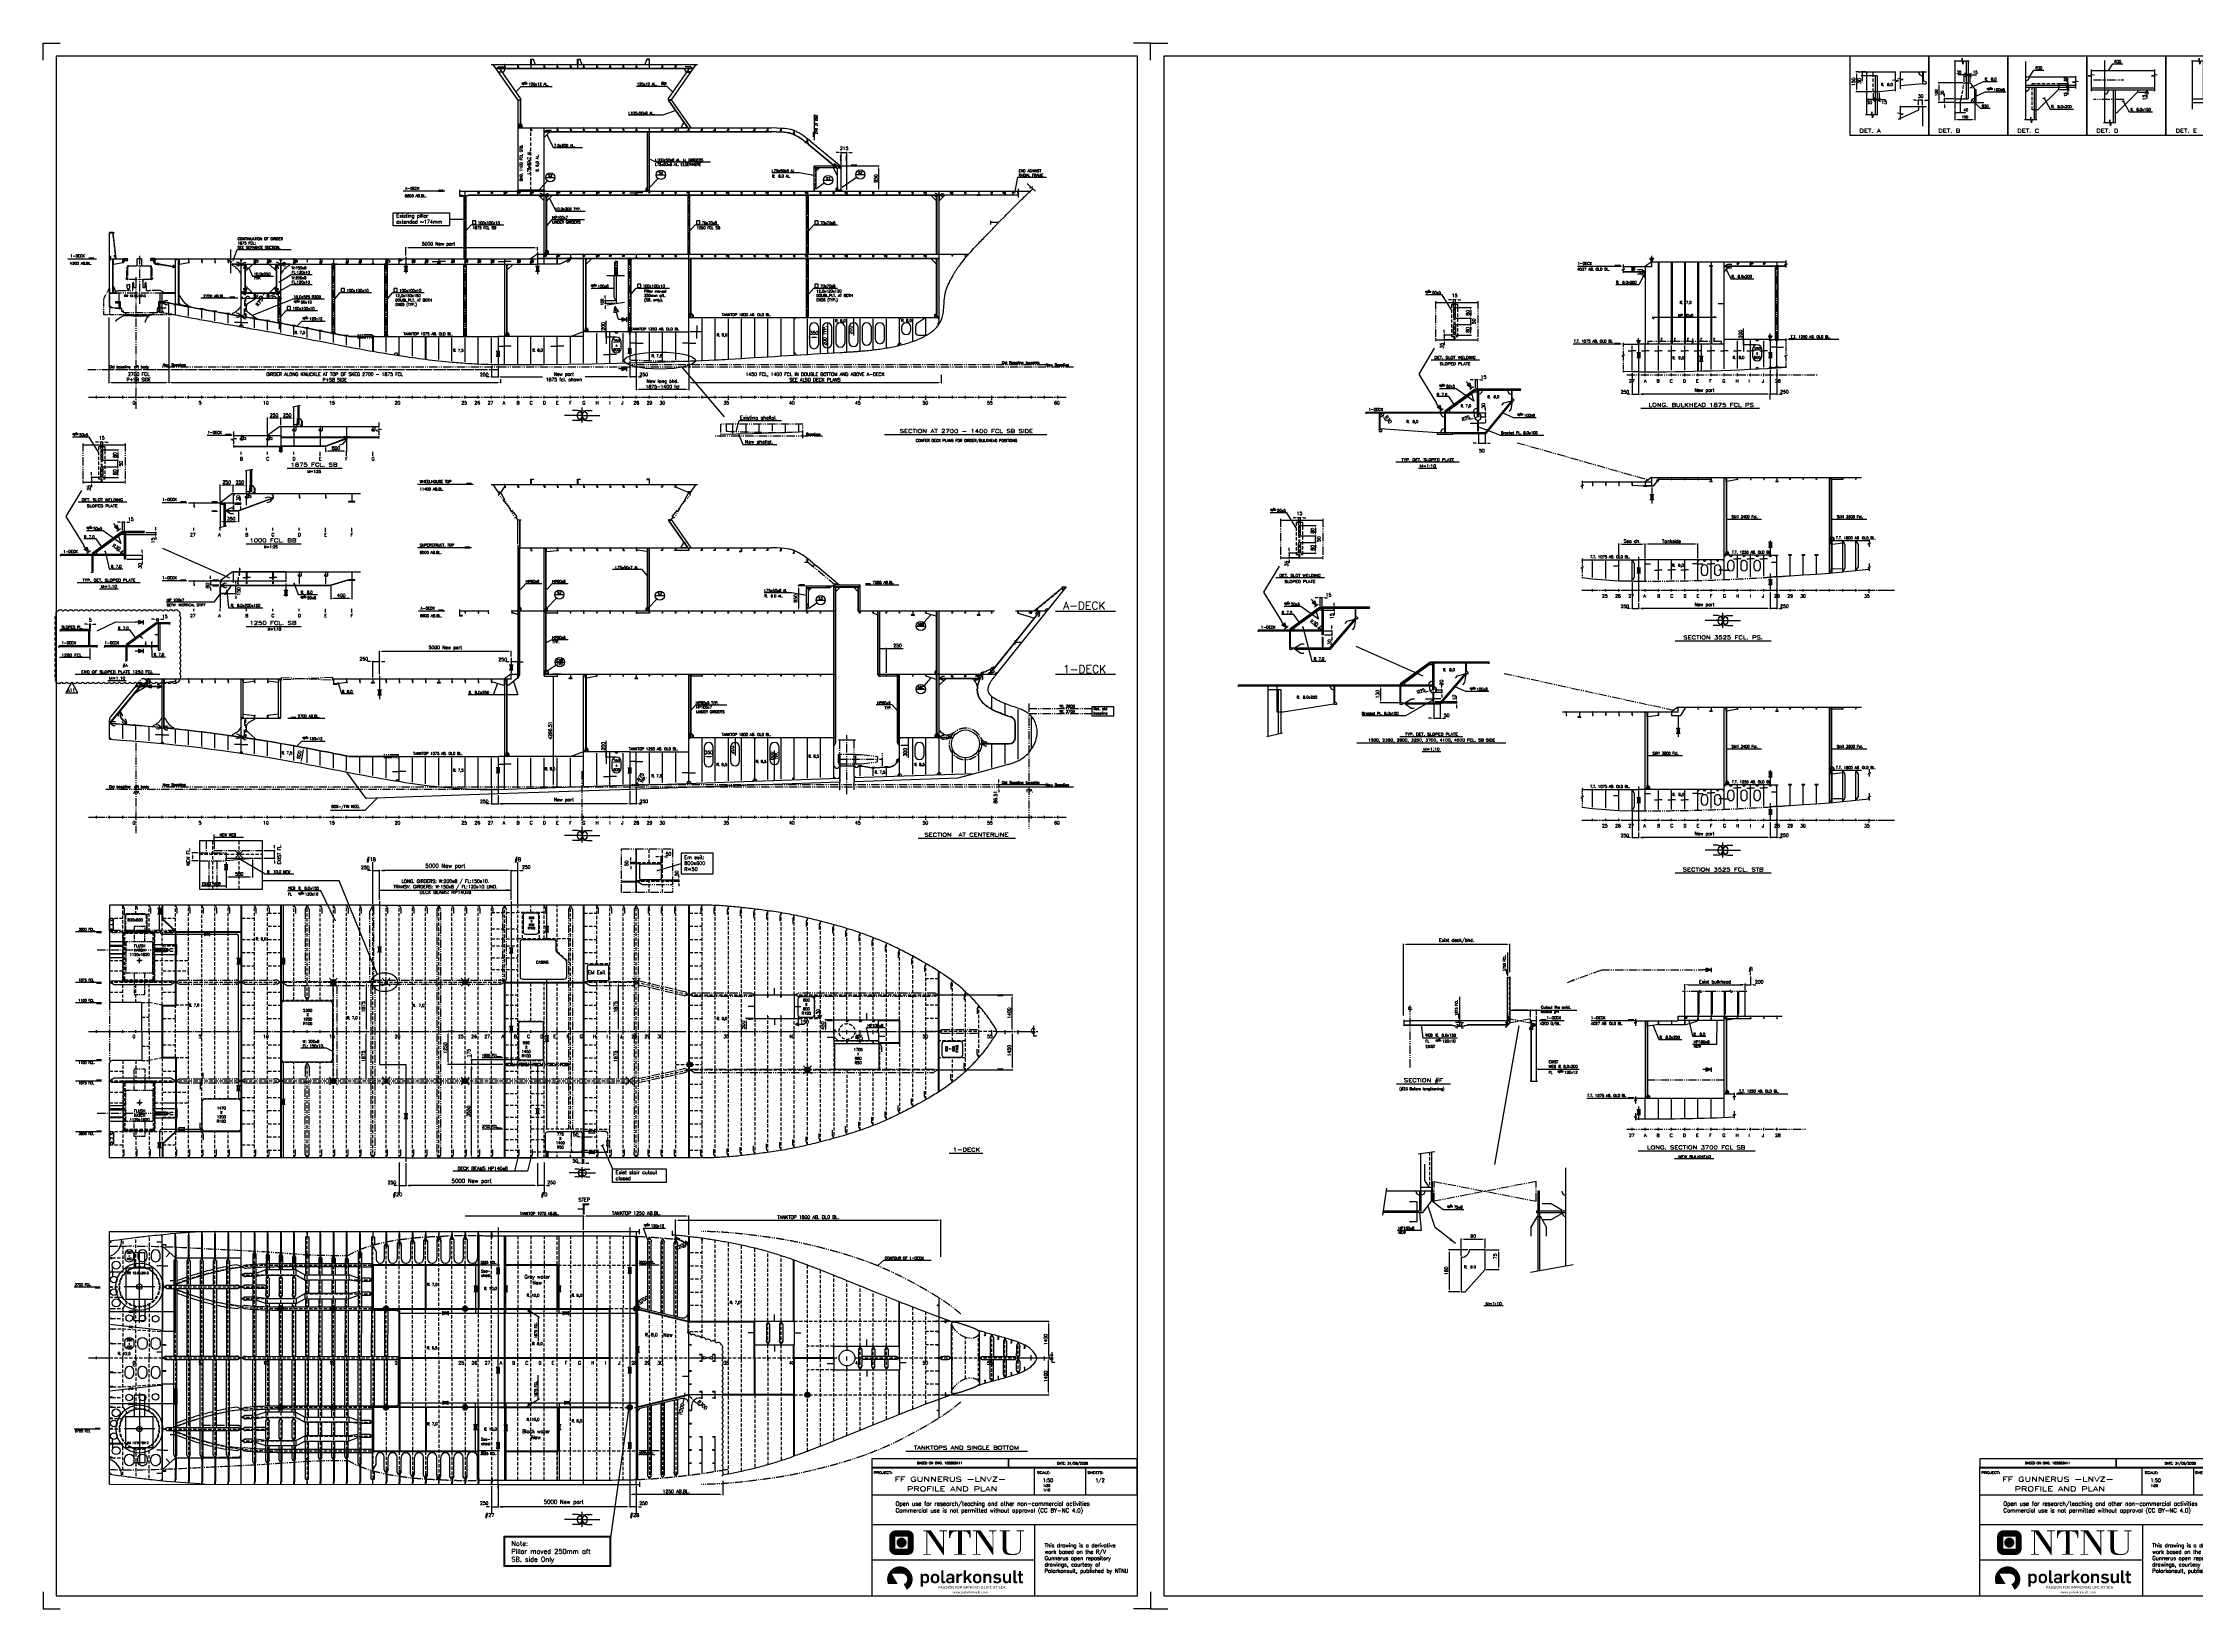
# Model space of a CAD drawing. Extents: x -86245 to 167090, y -69122 to 58950.
# Drawn here: x -836 to 80942, y -500 to 58950 of the extents above; entities that cross this region are included whole.
import ezdxf
from ezdxf.enums import TextEntityAlignment as Align

# ---------------------------------------------------------------- set-up
doc = ezdxf.new("R2010")
doc.units = 0
doc.header["$LTSCALE"] = 250
for name, pattern in [('CENTER', [3, 2.5, -0.25, 0, -0.25]), ('DASHED', [0.75, 0.5, -0.25]), ('JERNB', [2, 1, -1]), ('PHANTOM', [2.1, 1.25, -0.2, 0.125, -0.2, 0.125, -0.2]), ('PHANTOM2', [1.25, 0.625, -0.125, 0.125, -0.125, 0.125, -0.125]), ('STP-035', [0.24, 0.15, -0.09])]:
    doc.linetypes.add(name, pattern=pattern)
doc.layers.get('0').update_dxf_attribs({"linetype": 'CONTINUOUS'})
doc.layers.get('DEFPOINTS').update_dxf_attribs({"linetype": 'CONTINUOUS'})
for name, color, linetype in [('% kommentar', 10, 'CONTINUOUS'), ('Kuttlinje', 6, 'CONTINUOUS'), ('LASTLUKE', 1, 'CONTINUOUS'), ('POSNR', 2, 'CONTINUOUS'), ('Rev A11', 7, 'CONTINUOUS'), ('S0CO1', 1, 'CONTINUOUS'), ('S0CO2', 2, 'CONTINUOUS'), ('S0CO3', 3, 'CONTINUOUS'), ('S0CO5', 4, 'CONTINUOUS'), ('S0DA1', 1, 'DASHED'), ('S0DA2', 2, 'DASHED'), ('S0DA3', 3, 'DASHED'), ('S0DIM', 2, 'CONTINUOUS'), ('S0PH1', 1, 'PHANTOM'), ('S0PH2', 2, 'PHANTOM'), ('S0TX2', 2, 'CONTINUOUS'), ('S0TX3', 3, 'CONTINUOUS'), ('U0CO1', 1, 'CONTINUOUS')]:
    doc.layers.add(name, color=color, linetype=linetype)
doc.layers.add('11', color=7, linetype='CONTINUOUS', true_color=0xffffff)
doc.layers.add('Layer 1', color=1, linetype='CONTINUOUS', true_color=0xff0000)
doc.styles.add('18', font='romans', dxfattribs={"height": 180})
doc.styles.add('25', font='romans', dxfattribs={"height": 2.5})
doc.styles.add('ROMANS', font='romans.shx', dxfattribs={"height": 125})
doc.styles.add('Romans500', font='romans.shx', dxfattribs={"width": 0.8, "height": 500})
doc.styles.add('style1', font='arial.ttf', dxfattribs={"height": 2})
doc.dimstyles.new('MEDIUM', dxfattribs={"dimscale": 0.5, "dimtxt": 2, "dimasz": 2, "dimexe": 50, "dimexo": 100, "dimgap": 100, "dimtad": 1, "dimdsep": 46, "dimtxsty": 'ROMANS', "dimblk1": 'PIL-2', "dimblk2": 'PIL-3', "dimsah": 1, "dimcen": 200, "dimclrd": 1, "dimclre": 1, "dimclrt": 2, "dimazin": 2, "dimtfac": 1, "dimtmove": 0, "dimatfit": 3, "dimldrblk": 'PIL-3', "dimfxl": 1, "dimtvp": 100, "dimtolj": 1, "dimarcsym": 0})
doc.dimstyles.new('ORGINAL', dxfattribs={"dimscale": 50, "dimtxt": 2, "dimasz": 2, "dimexe": 0.5, "dimexo": 1, "dimgap": 1, "dimtad": 1, "dimdsep": 46, "dimtxsty": 'ROMANS', "dimcen": 0, "dimclrd": 1, "dimclre": 1, "dimclrt": 2, "dimadec": 0, "dimazin": 0, "dimtfac": 1, "dimtmove": 2, "dimatfit": 3, "dimfxl": 1, "dimtvp": 100, "dimtolj": 1, "dimarcsym": 0})
doc.dimstyles.new('ROAR', dxfattribs={"dimscale": 0.4, "dimtxt": 150, "dimasz": 2.4, "dimexe": 100, "dimexo": 100, "dimgap": 400, "dimtad": 0, "dimdsep": 46, "dimtxsty": 'ROMANS', "dimblk1": 'PILB', "dimblk2": 'PILC', "dimsah": 1, "dimcen": 0, "dimclrd": 1, "dimclre": 1, "dimclrt": 2, "dimadec": 0, "dimazin": 0, "dimtfac": 1, "dimtmove": 2, "dimatfit": 3, "dimldrblk": 'PILB', "dimfxl": 100, "dimtvp": 100, "dimtolj": 1, "dimarcsym": 0})
doc.dimstyles.new('ROAR1', dxfattribs={"dimscale": 0.4, "dimtxt": 2, "dimasz": 2, "dimexe": 75, "dimexo": 75, "dimgap": 500, "dimtad": 0, "dimdsep": 46, "dimtxsty": 'ROMANS', "dimblk1": 'PILD', "dimblk2": 'PILC', "dimsah": 1, "dimcen": 0, "dimclrd": 1, "dimclre": 1, "dimclrt": 2, "dimadec": 0, "dimazin": 0, "dimtfac": 1, "dimtmove": 2, "dimatfit": 3, "dimldrblk": 'PILD', "dimfxl": 1, "dimtvp": 100, "dimtolj": 1, "dimarcsym": 0})
doc.dimstyles.get("Standard").update_dxf_attribs({"dimscale": 50, "dimtxt": 125, "dimasz": 2, "dimexe": 0.5, "dimexo": 1, "dimgap": 1, "dimtad": 1, "dimdsep": 46, "dimtxsty": 'ROMANS', "dimcen": 1.5, "dimclrd": 1, "dimclre": 1, "dimclrt": 2, "dimazin": 2, "dimtfac": 1, "dimtmove": 2, "dimatfit": 3, "dimfxl": 1, "dimtvp": 100, "dimtolj": 1, "dimarcsym": 0})
pattern_1 = [(45, (9353.375, -6730.3517), (-2.24506403, 2.24506403), [])]

# ---------------------------------------------------------------- blocks, each defined once
blk = doc.blocks.new('snip')
at = {"color": 0, "linetype": 'ByBlock'}
for p, q in [((-75, -151), (-75, -221)), ((75, -151), (75, -221))]:
    blk.add_line(p, q, dxfattribs=at)
blk.add_lwpolyline([(75, -151), (13, -43), (-12, -43), (-75, -151)], dxfattribs=at)
blk = doc.blocks.new('HP120x8')
at = {"color": 0}
blk.add_lwpolyline([(0, 0), (0, -120), (24, -120, 0.767327), (27, -109), (10, -99, -0.267949), (8, -95), (8, 0)], format="xyb", close=True, dxfattribs=at)
blk = doc.blocks.new('SNIP-1')
at = {"color": 0, "linetype": 'PHANTOM'}
blk.add_lwpolyline([(0, 0), (0, -5), (87, -55), (287, -55)], dxfattribs=at)
blk = doc.blocks.new('HP140x8')
at = {"color": 0}
blk.add_lwpolyline([(0, 0), (0, -140), (24, -140, 0.767327), (27, -129), (11, -119, -0.267949), (8, -115), (8, 0)], format="xyb", close=True, dxfattribs=at)
blk = doc.blocks.new('FLST-2')
at = {"layer": 'S0TX2', "color": 1}
for p, q in [((-256, 101), (-256, 151)), ((-256, 151), (-81, 151)), ((-81, 101), (-256, 101)), ((-222, 65), (-117, 198)), ((-81, 151), (-81, 101))]:
    blk.add_line(p, q, dxfattribs=at)
at = {"layer": 'S0TX2', "style": 'ROMANS'}
blk.add_attdef('FL.ST', (-20, 50), '', height=100, dxfattribs=at)
blk = doc.blocks.new('PLDIM2')
at = {"layer": 'S0TX2', "style": 'ROMANS'}
for s, p in [('P', (-19, 0)), ('L', (23, 0))]:
    blk.add_text(s, height=100, dxfattribs=at).set_placement(p)
blk.add_attdef('XX.X', (168, -1), '', height=100, dxfattribs=at)
blk = doc.blocks.new('PILD')
at = {"color": 1, "linetype": 'ByBlock'}
blk.add_line((0, 0), (250, 0), dxfattribs=at)
blk.add_solid([(125, 21), (125, -21), (0, 0)], dxfattribs=at)
blk = doc.blocks.new('PILC')
at = {"color": 1, "linetype": 'ByBlock'}
blk.add_line((0, 0), (-250, 0), dxfattribs=at)
blk.add_solid([(-125, 21), (-125, -21), (0, 0)], dxfattribs=at)
blk = doc.blocks.new('PLT-FORBI')
at = {"layer": 'S0CO1'}
for name, p in [('PILD', (-250, 0)), ('PILC', (250, 0))]:
    blk.add_blockref(name, p, dxfattribs=at)
blk = doc.blocks.new('PLT-MOT')
at = {"layer": 'S0CO1'}
for name, p in [('PILC', (-2, 0)), ('PILD', (3, 0))]:
    blk.add_blockref(name, p, dxfattribs=at)
blk = doc.blocks.new('*X8')
at = {"color": 0}
for p, q in [((13410, 17177), (13450, 17217)), ((13439, 17177), (13479, 17217)), ((13467, 17177), (13507, 17217)), ((13495, 17177), (13535, 17217)), ((13523, 17177), (13563, 17217)), ((13552, 17177), (13592, 17217))]:
    blk.add_line(p, q, dxfattribs=at)
blk = doc.blocks.new('TYKK')
at = {"layer": 'S0CO1'}
for p, q in [((-2, 0.8), (2, 0.8)), ((-2, 0), (2, 0))]:
    blk.add_line(p, q, dxfattribs=at)
at = {"layer": 'S0CO1', "xscale": 0.0204, "yscale": 0.0204, "zscale": 0.0204}
blk.add_blockref('*X8', (-275.4, -350.4), dxfattribs=at)
blk = doc.blocks.new('*D174')
at = {"layer": 'DEFPOINTS', "color": 0, "transparency": 16777216}
for p in [(-7386, 1760), (-7495, 1171), (-7495, 1171)]:
    blk.add_point(p, dxfattribs=at)
at = {"layer": 'S0CO1', "color": 1, "lineweight": -2, "transparency": 16777216}
for p, q in [((-7404, 1662), (-7477, 1269)), ((-7337, 1751), (-7362, 1756)), ((-7446, 1161), (-7471, 1166))]:
    blk.add_line(p, q, dxfattribs=at)
at = {"layer": 'S0CO1', "color": 1, "transparency": 16777216}
for points in [[(-7421, 1665), (-7388, 1659), (-7386, 1760)], [(-7494, 1272), (-7461, 1266), (-7495, 1171)]]:
    blk.add_solid(points, dxfattribs=at)
at = {"layer": 'S0CO1', "color": 2, "transparency": 16777216, "insert": (-7551, 1486), "char_height": 125, "attachment_point": 5, "rotation": 79.51235, "style": 'ROMANS'}
blk.add_mtext('\\A1;600', dxfattribs=at)
blk = doc.blocks.new('*D175')
at = {"layer": 'DEFPOINTS', "color": 0, "linetype": 'ByBlock', "transparency": 16777216}
for p in [(-4500, 5024), (-4750, 4374), (-4500, 4485)]:
    blk.add_point(p, dxfattribs=at)
at = {"layer": 'S0CO1', "color": 1, "linetype": 'ByBlock', "lineweight": -2, "transparency": 16777216}
for p, q in [((-4850, 5024), (-4950, 5024)), ((-4750, 4424), (-4750, 5049)), ((-4750, 5024), (-4500, 5024)), ((-4500, 4535), (-4500, 5049)), ((-4400, 5024), (-4300, 5024))]:
    blk.add_line(p, q, dxfattribs=at)
at = {"layer": 'S0CO1', "color": 1, "linetype": 'ByBlock', "transparency": 16777216}
for points in [[(-4850, 5041), (-4850, 5008), (-4750, 5024)], [(-4400, 5041), (-4400, 5008), (-4500, 5024)]]:
    blk.add_solid(points, dxfattribs=at)
at = {"layer": 'S0CO1', "color": 2, "linetype": 'ByBlock', "transparency": 16777216, "insert": (-5098, 5129), "char_height": 125, "attachment_point": 5, "style": 'ROMANS'}
blk.add_mtext('\\A1;250', dxfattribs=at)
blk = doc.blocks.new('*D101')
at = {"layer": 'DEFPOINTS', "color": 0, "linetype": 'ByBlock', "transparency": 16777216}
for p in [(16437, 30443), (21437, 30616), (16437, 30072)]:
    blk.add_point(p, dxfattribs=at)
at = {"layer": 'S0CO1', "color": 1, "linetype": 'ByBlock', "lineweight": -2, "transparency": 16777216}
for p, q in [((16437, 30393), (16437, 30047)), ((21437, 30566), (21437, 30047)), ((21337, 30072), (16537, 30072))]:
    blk.add_line(p, q, dxfattribs=at)
at = {"layer": 'S0CO1', "color": 1, "linetype": 'ByBlock', "transparency": 16777216}
for points in [[(16537, 30088), (16537, 30055), (16437, 30072)], [(21337, 30088), (21337, 30055), (21437, 30072)]]:
    blk.add_solid(points, dxfattribs=at)
at = {"layer": 'S0CO1', "color": 2, "linetype": 'ByBlock', "transparency": 16777216, "insert": (18937, 30205), "char_height": 125, "attachment_point": 5, "style": 'ROMANS'}
blk.add_mtext('\\A1;New part', dxfattribs=at)
blk = doc.blocks.new('*D102')
at = {"layer": 'DEFPOINTS', "color": 0, "linetype": 'ByBlock', "transparency": 16777216}
for p in [(21437, 30616), (21687, 30778), (21437, 30072)]:
    blk.add_point(p, dxfattribs=at)
at = {"layer": 'S0CO1', "color": 1, "linetype": 'ByBlock', "lineweight": -2, "transparency": 16777216}
for p, q in [((21437, 30566), (21437, 30047)), ((21687, 30728), (21687, 30047)), ((21337, 30072), (21237, 30072)), ((21687, 30072), (21437, 30072)), ((21787, 30072), (21887, 30072))]:
    blk.add_line(p, q, dxfattribs=at)
at = {"layer": 'S0CO1', "color": 1, "linetype": 'ByBlock', "transparency": 16777216}
for points in [[(21337, 30088), (21337, 30055), (21437, 30072)], [(21787, 30088), (21787, 30055), (21687, 30072)]]:
    blk.add_solid(points, dxfattribs=at)
at = {"layer": 'S0CO1', "color": 2, "linetype": 'ByBlock', "transparency": 16777216, "insert": (21971, 30161), "char_height": 125, "attachment_point": 5, "style": 'ROMANS'}
blk.add_mtext('\\A1;250', dxfattribs=at)
blk = doc.blocks.new('PILL-O')
at = {"layer": 'S0TX2'}
h = blk.add_hatch(color=256, dxfattribs=at)
h.paths.add_polyline_path([(1, -1), (0, -1), (0, -100, 0.198881), (71, -71)])
h.paths.add_polyline_path([(0, -1), (-70, -71, 0.196266), (0, -100)])
h.paths.add_polyline_path([(0, -1), (0, 0), (-71, 71, 0.198912), (-100, 0, 0.201592), (-70, -71)])
h.paths.add_polyline_path([(0, 100, 0.198881), (-71, 71), (0, 0)])
h.paths.add_polyline_path([(71, 70, 0.201624), (0, 100), (0, 0), (1, -1)])
h.paths.add_polyline_path([(71, 70), (1, -1), (71, -71, 0.198912), (100, 0, 0.196235)])
at = {"layer": 'S0CO2'}
blk.add_circle((0, 0), 100, dxfattribs=at)
blk = doc.blocks.new('HP100x7')
at = {"color": 0}
blk.add_lwpolyline([(0, 0), (0, -100), (20, -100, 0.767327), (24, -89), (10, -79, -0.267949), (7, -75), (7, 0)], format="xyb", close=True, dxfattribs=at)
blk = doc.blocks.new('ST10073')
at = {"layer": 'S0CO2'}
for p, q in [((1.49, 4), (-1.49, 4)), ((-1.49, 0), (1.49, 0)), ((-0.79, 4), (-0.79, 0)), ((0.79, 4), (0.79, 0))]:
    blk.add_line(p, q, dxfattribs=at)
blk = doc.blocks.new('A$C3A7A08C7')
at = {"layer": '11', "color": 30, "linetype": 'Continuous'}
blk.add_circle((0, 0), 900, dxfattribs=at)
at = {"layer": '11', "color": 30, "linetype": 'DASHED'}
for radius in [770, 750]:
    blk.add_circle((0, 0), radius, dxfattribs=at)
at = {"layer": 'S0TX2', "color": 1, "style": 'ROMANS'}
blk.add_text('RR 12.09.2013', height=80, dxfattribs=at).set_placement((-468, 484))
blk = doc.blocks.new('A$C2A920FEC')
at = {"color": 0, "linetype": 'ByBlock', "lineweight": -2}
for p, q in [((135, 1332), (135, 4057)), ((716, 2700), (-450, 2700)), ((135, -1332), (135, -4057)), ((716, -2700), (-450, -2700))]:
    blk.add_line(p, q, dxfattribs=at)
for points in [[(649, 2225), (649, 3410), (-379, 3410), (-379, 2225)], [(649, -2225), (649, -3410), (-379, -3410), (-379, -2225)]]:
    blk.add_lwpolyline(points, close=True, dxfattribs=at)
for points in [[(336, 3410), (336, 3988), (-66, 3988), (-66, 3410)], [(336, 2225), (336, 1412), (-66, 1412), (-66, 2225)], [(336, -2225), (336, -1412), (-66, -1412), (-66, -2225)], [(336, -3410), (336, -3988), (-66, -3988), (-66, -3410)]]:
    blk.add_lwpolyline(points, dxfattribs=at)
for centre in [(135, 2700), (135, -2700)]:
    blk.add_circle(centre, 104, dxfattribs=at)
blk = doc.blocks.new('A$C5C7D5138')
at = {"layer": 'S0CO1'}
h = blk.add_hatch(dxfattribs=at)
h.set_pattern_fill('ANSI31', color=8)
h.set_pattern_definition(pattern_1)
edge = h.paths.add_edge_path()
edge.add_arc((-14725, 4406), 25, 0, 360)
h = blk.add_hatch(dxfattribs=at)
h.set_pattern_fill('ANSI31', color=8)
h.set_pattern_definition(pattern_1)
edge = h.paths.add_edge_path()
edge.add_arc((-14725, -4406), 25, 0, 360, ccw=False)
at = {"color": 8}
for p, q in [((-13690, 2700), (-13540, 2700)), ((-13615, 2625), (-13615, 2775)), ((-13690, -2700), (-13540, -2700)), ((-13615, -2625), (-13615, -2775))]:
    blk.add_line(p, q, dxfattribs=at)
at = {"layer": 'Kuttlinje', "linetype": 'ByBlock'}
blk.add_line((0, 4950), (0, -4950), dxfattribs=at)
at = {"layer": 'S0CO1', "color": 8}
for p, q in [((-12750, 4250), (-12750, 1000)), ((-12742, 4243), (-12742, 1000)), ((-12250, 3800), (-12260, 4616)), ((-12224, 3800), (-12233, 4616)), ((-11750, 3800), (-11750, 4654)), ((-11724, 3800), (-11724, 4654)), ((-11250, 3800), (-11250, 4691)), ((-11224, 3800), (-11224, 4691)), ((-10750, 3800), (-10750, 4700)), ((-10724, 3800), (-10724, 4700)), ((-10250, 3800), (-10250, 4700)), ((-10224, 3800), (-10224, 4700)), ((-9250, 3800), (-9250, 4700)), ((-9224, 3800), (-9224, 4700)), ((-8750, 3703), (-8750, 4700)), ((-8724, 3703), (-8724, 4700)), ((-8250, 3661), (-8250, 4700)), ((-8224, 3661), (-8224, 4700)), ((-7750, 3612), (-7750, 4700)), ((-7724, 3612), (-7724, 4700)), ((-7310, 4600), (-7310, 3736)), ((-7190, 4600), (-7190, 3736)), ((-6750, 3581), (-6750, 4700)), ((-6724, 3581), (-6724, 4700)), ((-6250, 3615), (-6250, 4700)), ((-6224, 3615), (-6224, 4700)), ((-5750, 3618), (-5750, 4700)), ((-5724, 3618), (-5724, 4700)), ((-5250, 3800), (-5250, 4700)), ((-5224, 3800), (-5224, 4700)), ((-4810, 4600), (-4810, 4282)), ((-4690, 4600), (-4690, 4282)), ((-4325, 4183), (-4325, 3749)), ((-4250, 4196), (-4250, 4700)), ((-4224, 4196), (-4224, 4700)), ((-4175, 4253), (-4175, 3774)), ((-3825, 4339), (-3825, 3774)), ((-3750, 4260), (-3750, 4700)), ((-3724, 4260), (-3724, 4700)), ((-3675, 4332), (-3675, 3774)), ((-3325, 4332), (-3325, 3749)), ((-3250, 4321), (-3250, 4700)), ((-3224, 4321), (-3224, 4700)), ((-3175, 4332), (-3175, 3774)), ((-2825, 4375), (-2825, 3774)), ((-2750, 4399), (-2750, 4700)), ((-2724, 4399), (-2724, 4700)), ((-2675, 4375), (-2675, 3774)), ((-2325, 4397), (-2325, 3774)), ((-2310, 4600), (-2310, 4396)), ((-2190, 4600), (-2190, 4396)), ((-2175, 4397), (-2175, 3774)), ((-1825, 4428), (-1825, 3774)), ((-1750, 4480), (-1750, 4700)), ((-1724, 4480), (-1724, 4700)), ((-1675, 4428), (-1675, 3774)), ((-1325, 4427), (-1325, 3774)), ((-1250, 4469), (-1250, 4700)), ((-1224, 4469), (-1224, 4700)), ((-1175, 4427), (-1175, 3799)), ((-775, 4646), (-775, 3799)), ((-750, 4563), (-750, 4700)), ((-750, 4645), (-750, 1851)), ((-726, 4645), (-726, 1851)), ((-724, 4563), (-724, 4700)), ((-250, 4563), (-250, 4700)), ((-224, 4563), (-224, 4700)), ((-12310, 3623), (-12310, 2760)), ((-12190, 3623), (-12190, 2760)), ((-11810, 3623), (-11810, 2760)), ((-11690, 3623), (-11690, 2760)), ((-11310, 3623), (-11310, 2760)), ((-11190, 3623), (-11190, 2760)), ((-10810, 3623), (-10810, 2760)), ((-10690, 3623), (-10690, 2760)), ((-10310, 3623), (-10310, 2760)), ((-10190, 3623), (-10190, 2760)), ((-9918, 3534), (-10190, 3493)), ((-9780, 3433), (-10190, 3372)), ((-9786, 3483), (-9918, 3534)), ((-9780, 3433), (-9786, 3483)), ((-9310, 3880), (-9310, 1969)), ((-9190, 3880), (-9190, 1961)), ((-8820, 3340), (-9190, 3210)), ((-8810, 3849), (-8810, 3340)), ((-8690, 3849), (-8690, 3340)), ((-8310, 3815), (-8310, 3340)), ((-8190, 3815), (-8190, 3340)), ((-7810, 3779), (-7810, 3340)), ((-7690, 3779), (-7690, 3340)), ((-7310, 3745), (-7310, 3155)), ((-7190, 3745), (-7190, 3155)), ((-6810, 3726), (-6810, 3155)), ((-6690, 3726), (-6690, 3155)), ((-6310, 3717), (-6310, 3155)), ((-6190, 3717), (-6190, 3155)), ((-5810, 3692), (-5810, 3155)), ((-5690, 3692), (-5690, 3155)), ((-5310, 3935), (-5310, 1935)), ((-5190, 3935), (-5190, 1935)), ((-4775, 1800), (-4775, 4064)), ((-4750, 3549), (-750, 3549)), ((-4750, 1851), (-4750, 3525)), ((-4750, 3525), (-750, 3525)), ((-4726, 1851), (-4726, 3525)), ((-3500, 3599), (-3500, 3599)), ((-3000, 3599), (-3000, 3599)), ((-2750, 1875), (-2750, 3525)), ((-2726, 1875), (-2726, 3525)), ((-2500, 3599), (-2500, 3599)), ((-2000, 3599), (-2000, 3599)), ((-1500, 3599), (-1500, 3599)), ((-975, 3599), (-975, 3599)), ((-975, 3599), (-975, 3599)), ((-850, 3643), (-850, 1700)), ((-12573, 2760), (-9875, 2760)), ((-12573, 2640), (-9875, 2640)), ((-12310, 2640), (-12310, 60)), ((-12190, 2640), (-12190, 60)), ((-11810, 2640), (-11810, 60)), ((-11690, 2640), (-11690, 60)), ((-11310, 2640), (-11310, 60)), ((-11190, 2640), (-11190, 60)), ((-10810, 2640), (-10810, 60)), ((-10690, 2640), (-10690, 60)), ((-10310, 2640), (-10310, 60)), ((-10190, 2640), (-10190, 60)), ((-9310, 3210), (-9625, 3210)), ((-9310, 3090), (-9625, 3090)), ((-9310, 2760), (-9625, 2760)), ((-9310, 2640), (-9625, 2640)), ((-8820, 3140), (-9190, 3090)), ((-8871, 2760), (-9190, 2760)), ((-8871, 2640), (-9190, 2640)), ((-8810, 3029), (-8810, 2371)), ((-8690, 3029), (-8690, 2371)), ((-8310, 3029), (-8310, 2371)), ((-8190, 3029), (-8190, 2371)), ((-7810, 3029), (-7810, 2371)), ((-7690, 3029), (-7690, 2371)), ((-7310, 2955), (-7310, 2445)), ((-7190, 2955), (-7190, 2445)), ((-6810, 2955), (-6810, 2445)), ((-6690, 2955), (-6690, 2445)), ((-6310, 2955), (-6310, 2445)), ((-6190, 2955), (-6190, 2445)), ((-5810, 2955), (-5810, 2445)), ((-5690, 2955), (-5690, 2445)), ((-5310, 3025), (-5665, 3155)), ((-5310, 2905), (-5665, 2955)), ((-5310, 2495), (-5665, 2445)), ((-4927, 3025), (-5190, 3025)), ((-4927, 2905), (-5190, 2905)), ((-4927, 2495), (-5190, 2495)), ((-12250, 1750), (-14750, 1750)), ((-9780, 1967), (-10190, 2028)), ((-9918, 1866), (-10190, 1907)), ((-9786, 1917), (-9918, 1866)), ((-9780, 1967), (-9786, 1917)), ((-9310, 2310), (-9625, 2310)), ((-9310, 2190), (-9625, 2190)), ((-9310, 1848), (-9310, 60)), ((-8820, 2260), (-9190, 2310)), ((-8820, 2060), (-9190, 2190)), ((-9190, 1841), (-9190, 60)), ((-8810, 2060), (-8810, 1943)), ((-8810, 1823), (-8810, 60)), ((-8690, 2060), (-8690, 1940)), ((-8690, 1820), (-8690, 60)), ((-8310, 2060), (-8310, 1935)), ((-8310, 1815), (-8310, 60)), ((-8190, 2060), (-8190, 1935)), ((-8190, 1815), (-8190, 60)), ((-7810, 2060), (-7810, 1935)), ((-7810, 1815), (-7810, 60)), ((-7690, 2060), (-7690, 1935)), ((-7690, 1815), (-7690, 60)), ((-7310, 2245), (-7310, 1935)), ((-7310, 1815), (-7310, 60)), ((-7190, 2245), (-7190, 1935)), ((-7190, 1815), (-7190, 60)), ((-6810, 2245), (-6810, 1935)), ((-6810, 1815), (-6810, 60)), ((-6690, 2245), (-6690, 1935)), ((-6690, 1815), (-6690, 60)), ((-6310, 2245), (-6310, 1935)), ((-6310, 1815), (-6310, 60)), ((-6190, 2245), (-6190, 1935)), ((-6190, 1815), (-6190, 60)), ((-5810, 2245), (-5810, 1935)), ((-5810, 1815), (-5810, 60)), ((-5690, 2245), (-5690, 1935)), ((-5690, 1815), (-5690, 60)), ((-5310, 2375), (-5665, 2245)), ((-5310, 1815), (-5310, 60)), ((-4927, 2375), (-5190, 2375)), ((-5190, 1815), (-5190, 60)), ((-4810, 1815), (-4810, 60)), ((-4750, 1851), (0, 1851)), ((-4726, 1875), (0, 1875)), ((-4690, 1815), (-4690, 60)), ((-4310, 1815), (-4310, 60)), ((-4190, 1815), (-4190, 60)), ((-3775, 1700), (0, 1700)), ((-3750, 0), (-3750, 1851)), ((-3726, 0), (-3726, 1851)), ((-12829, 1048), (-14750, 1261)), ((-12750, 1000), (-12769, 1019)), ((-12573, 60), (-9875, 60)), ((-9599, 60), (-3775, 60)), ((-3726, 12), (0, 12)), ((-12573, -60), (-9875, -60)), ((-12310, -2640), (-12310, -60)), ((-12190, -2640), (-12190, -60)), ((-11810, -2640), (-11810, -60)), ((-11690, -2640), (-11690, -60)), ((-11310, -2640), (-11310, -60)), ((-11190, -2640), (-11190, -60)), ((-10810, -2640), (-10810, -60)), ((-10690, -2640), (-10690, -60)), ((-10310, -2640), (-10310, -60)), ((-10190, -2640), (-10190, -60)), ((-9599, -60), (-3775, -60)), ((-9310, -1848), (-9310, -60)), ((-9190, -1841), (-9190, -60)), ((-8810, -1823), (-8810, -60)), ((-8690, -1820), (-8690, -60)), ((-8310, -1815), (-8310, -60)), ((-8190, -1815), (-8190, -60)), ((-7810, -1815), (-7810, -60)), ((-7690, -1815), (-7690, -60)), ((-7310, -1815), (-7310, -60)), ((-7190, -1815), (-7190, -60)), ((-6810, -1815), (-6810, -60)), ((-6690, -1815), (-6690, -60)), ((-6310, -1815), (-6310, -60)), ((-6190, -1815), (-6190, -60)), ((-5810, -1815), (-5810, -60)), ((-5690, -1815), (-5690, -60)), ((-5310, -1815), (-5310, -60)), ((-5190, -1815), (-5190, -60)), ((-4810, -1815), (-4810, -60)), ((-4690, -1815), (-4690, -60)), ((-4310, -1815), (-4310, -60)), ((-4190, -1815), (-4190, -60)), ((-3775, -1800), (-3775, 0)), ((-3750, 0), (-3750, -1851)), ((-3726, 0), (-3726, -1851)), ((-3726, -12), (0, -12)), ((-12829, -1048), (-14750, -1261)), ((-12750, -1000), (-12769, -1019)), ((-12750, -4250), (-12750, -1000)), ((-12742, -4243), (-12742, -1000)), ((-12250, -1750), (-14750, -1750)), ((-9918, -1866), (-10190, -1907)), ((-9780, -1967), (-10190, -2028)), ((-9786, -1917), (-9918, -1866)), ((-9780, -1967), (-9786, -1917)), ((-9310, -2190), (-9625, -2190)), ((-9310, -2310), (-9625, -2310)), ((-9310, -3880), (-9310, -1969)), ((-9190, -3880), (-9190, -1961)), ((-8820, -2060), (-9190, -2190)), ((-8820, -2260), (-9190, -2310)), ((-8810, -2060), (-8810, -1943)), ((-8810, -3029), (-8810, -2371)), ((-8690, -2060), (-8690, -1940)), ((-8690, -3029), (-8690, -2371)), ((-8310, -2060), (-8310, -1935)), ((-8310, -3029), (-8310, -2371)), ((-8190, -2060), (-8190, -1935)), ((-8190, -3029), (-8190, -2371)), ((-7810, -2060), (-7810, -1935)), ((-7810, -3029), (-7810, -2371)), ((-7690, -2060), (-7690, -1935)), ((-7690, -3029), (-7690, -2371)), ((-7310, -2245), (-7310, -1935)), ((-7310, -2955), (-7310, -2445)), ((-7190, -2245), (-7190, -1935)), ((-7190, -2955), (-7190, -2445)), ((-6810, -2245), (-6810, -1935)), ((-6810, -2955), (-6810, -2445)), ((-6690, -2245), (-6690, -1935)), ((-6690, -2955), (-6690, -2445)), ((-6310, -2245), (-6310, -1935)), ((-6310, -2955), (-6310, -2445)), ((-6190, -2245), (-6190, -1935)), ((-6190, -2955), (-6190, -2445)), ((-5810, -2245), (-5810, -1935)), ((-5810, -2955), (-5810, -2445)), ((-5690, -2245), (-5690, -1935)), ((-5690, -2955), (-5690, -2445)), ((-5310, -2375), (-5665, -2245)), ((-5310, -2495), (-5665, -2445)), ((-5310, -3935), (-5310, -1935)), ((-5190, -3935), (-5190, -1935)), ((-4927, -2375), (-5190, -2375)), ((-4775, -1800), (-4775, -4064)), ((-4750, -1851), (-4750, -3525)), ((-4750, -1851), (0, -1851)), ((-4726, -1851), (-4726, -3525)), ((-4726, -1875), (0, -1875)), ((-3775, -1700), (0, -1700)), ((-3750, -1875), (-3750, -3525)), ((-3726, -1875), (-3726, -3525)), ((-2750, -1875), (-2750, -3525)), ((-2726, -1875), (-2726, -3525)), ((-850, -3643), (-850, -1700)), ((-750, -4645), (-750, -1851)), ((-726, -4645), (-726, -1851)), ((-12518, -2640), (-9875, -2640)), ((-12518, -2760), (-9875, -2760)), ((-12310, -3623), (-12310, -2760)), ((-12190, -3623), (-12190, -2760)), ((-11810, -3623), (-11810, -2760)), ((-11690, -3623), (-11690, -2760)), ((-11310, -3623), (-11310, -2760)), ((-11190, -3623), (-11190, -2760)), ((-10810, -3623), (-10810, -2760)), ((-10690, -3623), (-10690, -2760)), ((-10310, -3623), (-10310, -2760)), ((-10190, -3623), (-10190, -2760)), ((-9310, -2640), (-9625, -2640)), ((-9310, -2760), (-9625, -2760)), ((-9310, -3090), (-9625, -3090)), ((-9310, -3210), (-9625, -3210)), ((-8871, -2640), (-9190, -2640)), ((-8871, -2760), (-9190, -2760)), ((-8820, -3140), (-9190, -3090)), ((-8820, -3340), (-9190, -3210)), ((-7310, -3745), (-7310, -3155)), ((-7190, -3745), (-7190, -3155)), ((-6810, -3726), (-6810, -3155)), ((-6690, -3726), (-6690, -3155)), ((-6310, -3717), (-6310, -3155)), ((-6190, -3717), (-6190, -3155)), ((-5810, -3692), (-5810, -3155)), ((-5690, -3692), (-5690, -3155)), ((-5310, -2905), (-5665, -2955)), ((-5310, -3025), (-5665, -3155)), ((-4927, -2495), (-5190, -2495)), ((-4927, -2905), (-5190, -2905)), ((-4927, -3025), (-5190, -3025)), ((-12250, -3800), (-12260, -4616)), ((-12224, -3800), (-12233, -4616)), ((-11750, -3800), (-11750, -4654)), ((-11724, -3800), (-11724, -4654)), ((-11250, -3800), (-11250, -4691)), ((-11224, -3800), (-11224, -4691)), ((-10750, -3800), (-10750, -4700)), ((-10724, -3800), (-10724, -4700)), ((-10250, -3800), (-10250, -4700)), ((-10224, -3800), (-10224, -4700)), ((-9780, -3433), (-10190, -3372)), ((-9918, -3534), (-10190, -3493)), ((-9786, -3483), (-9918, -3534)), ((-9780, -3433), (-9786, -3483)), ((-9250, -3800), (-9250, -4700)), ((-9224, -3800), (-9224, -4700)), ((-8810, -3849), (-8810, -3340)), ((-8750, -3703), (-8750, -4700)), ((-8724, -3703), (-8724, -4700)), ((-8690, -3849), (-8690, -3340)), ((-8310, -3815), (-8310, -3340)), ((-8250, -3661), (-8250, -4700)), ((-8224, -3661), (-8224, -4700)), ((-8190, -3815), (-8190, -3340)), ((-7810, -3779), (-7810, -3340)), ((-7750, -3612), (-7750, -4700)), ((-7724, -3612), (-7724, -4700)), ((-7690, -3779), (-7690, -3340)), ((-7310, -4600), (-7310, -3736)), ((-7190, -4600), (-7190, -3736)), ((-6750, -3581), (-6750, -4700)), ((-6724, -3581), (-6724, -4700)), ((-6250, -3615), (-6250, -4700)), ((-6224, -3615), (-6224, -4700)), ((-5750, -3618), (-5750, -4700)), ((-5724, -3618), (-5724, -4700)), ((-5250, -3800), (-5250, -4700)), ((-5224, -3800), (-5224, -4700)), ((-4750, -3525), (-750, -3525)), ((-4750, -3549), (-750, -3549)), ((-4325, -4183), (-4325, -3749)), ((-4175, -4253), (-4175, -3774)), ((-3825, -4339), (-3825, -3774)), ((-3675, -4332), (-3675, -3774)), ((-3500, -3599), (-3500, -3599)), ((-3325, -4332), (-3325, -3749)), ((-3175, -4332), (-3175, -3774)), ((-3000, -3599), (-3000, -3599)), ((-2825, -4375), (-2825, -3774)), ((-2675, -4375), (-2675, -3774)), ((-2500, -3599), (-2500, -3599)), ((-2325, -4397), (-2325, -3774)), ((-2175, -4397), (-2175, -3774)), ((-2000, -3599), (-2000, -3599)), ((-1825, -4428), (-1825, -3774)), ((-1675, -4428), (-1675, -3774)), ((-1500, -3599), (-1500, -3599)), ((-1325, -4427), (-1325, -3774)), ((-1175, -4427), (-1175, -3774)), ((-975, -3574), (-975, -3574)), ((-975, -3574), (-975, -3574)), ((-775, -4645), (-775, -3774)), ((-4810, -4600), (-4810, -4282)), ((-4690, -4600), (-4690, -4282)), ((-4250, -4196), (-4250, -4700)), ((-4224, -4196), (-4224, -4700)), ((-3750, -4260), (-3750, -4700)), ((-3724, -4260), (-3724, -4700)), ((-3250, -4321), (-3250, -4700)), ((-3224, -4321), (-3224, -4700)), ((-2750, -4399), (-2750, -4700)), ((-2724, -4399), (-2724, -4700)), ((-2310, -4600), (-2310, -4396)), ((-2190, -4600), (-2190, -4396)), ((-1750, -4480), (-1750, -4700)), ((-1724, -4480), (-1724, -4700)), ((-1250, -4469), (-1250, -4700)), ((-1224, -4469), (-1224, -4700)), ((-750, -4563), (-750, -4700)), ((-724, -4563), (-724, -4700)), ((-250, -4563), (-250, -4700)), ((-224, -4563), (-224, -4700))]:
    blk.add_line(p, q, dxfattribs=at)
at = {"layer": 'S0CO1', "color": 8, "linetype": 'JERNB'}
for p, q in [((-738, 4645), (-738, 1851)), ((-4750, 3537), (-750, 3537)), ((-4738, 1851), (-4738, 3525)), ((-2738, 1875), (-2738, 3525)), ((-4726, 1863), (0, 1863)), ((-3738, 0), (-3738, 1851)), ((-3726, 0), (0, 0)), ((-3738, 0), (-3738, -1851)), ((-4738, -1851), (-4738, -3525)), ((-4726, -1863), (0, -1863)), ((-3738, -1875), (-3738, -3525)), ((-2738, -1875), (-2738, -3525)), ((-738, -4645), (-738, -1851)), ((-4750, -3537), (-750, -3537))]:
    blk.add_line(p, q, dxfattribs=at)
at = {"layer": 'S0CO1', "color": 8}
for points in [[(-11131, 4800), (-12426, 4704), (-12581, 4689), (-12718, 4675), (-12839, 4662), (-12945, 4652), (-13041, 4642), (-13128, 4633), (-13208, 4624), (-13285, 4616), (-13358, 4608), (-13430, 4600), (-13500, 4591), (-13570, 4583), (-13642, 4575), (-13715, 4566), (-13792, 4556), (-13872, 4546), (-13959, 4535), (-14055, 4523), (-14161, 4509), (-14282, 4492), (-14419, 4474), (-14574, 4452), (-14728, 4431)], [(-4775, 4064), (-4775, 4242), (-4737, 4242), (-4625, 4047), (-4625, 3749)], [(-12300, -1175), (-12200, -1775), (-12300, -1775), (-12200, -1175), (-12200, -1775), (-12300, -1775), (-12300, -1175), (-12200, -1175)], [(-4775, -4064), (-4775, -4242), (-4737, -4242), (-4625, -4047), (-4625, -3749)], [(-11131, -4800), (-12426, -4704), (-12581, -4689), (-12718, -4675), (-12839, -4662), (-12945, -4652), (-13041, -4642), (-13128, -4633), (-13208, -4624), (-13285, -4616), (-13358, -4608), (-13430, -4600), (-13500, -4591), (-13570, -4583), (-13642, -4575), (-13715, -4566), (-13792, -4556), (-13872, -4546), (-13959, -4535), (-14055, -4523), (-14161, -4509), (-14282, -4492), (-14419, -4474), (-14574, -4452), (-14728, -4431)]]:
    blk.add_lwpolyline(points, dxfattribs=at)
for points in [[(-13825, 3825), (-13825, 3925, 1), (-14175, 3925), (-14175, 3825, 1)], [(-13325, 3825), (-13325, 3925, 1), (-13675, 3925), (-13675, 3825, 1)], [(-12825, 3825), (-12825, 3925, 1), (-13175, 3925), (-13175, 3825, 1)], [(-13825, 600), (-13825, 500, -1), (-14175, 500), (-14175, 600, -1)], [(-13325, 600), (-13325, 500, -1), (-13675, 500), (-13675, 600, -1)], [(-12825, 600), (-12825, 500, -1), (-13175, 500), (-13175, 600, -1)], [(-13825, -600), (-13825, -500, 1), (-14175, -500), (-14175, -600, 1)], [(-13325, -600), (-13325, -500, 1), (-13675, -500), (-13675, -600, 1)], [(-12825, -600), (-12825, -500, 1), (-13175, -500), (-13175, -600, 1)], [(-13825, -3825), (-13825, -3925, -1), (-14175, -3925), (-14175, -3825, -1)], [(-13325, -3825), (-13325, -3925, -1), (-13675, -3925), (-13675, -3825, -1)], [(-12825, -3825), (-12825, -3925, -1), (-13175, -3925), (-13175, -3825, -1)]]:
    blk.add_lwpolyline(points, format="xyb", close=True, dxfattribs=at)
for points in [[(-14650, 3800), (-14650, 3780, -0.414214), (-14665, 3765), (-14750, 3765)], [(-14650, -3800), (-14650, -3780, 0.414214), (-14665, -3765), (-14750, -3765)]]:
    blk.add_lwpolyline(points, format="xyb", dxfattribs=at)
at = {"layer": 'S0CO1', "color": 8, "flags": 128}
for points in [[(-11190, 3270), (-11189, 3270), (-11107, 3292), (-11026, 3314), (-10936, 3337), (-10855, 3357), (-10810, 3368)], [(-10690, 3396), (-10683, 3398), (-10602, 3416), (-10521, 3433), (-10429, 3452), (-10349, 3468), (-10310, 3475)], [(-10690, 3273), (-10657, 3281), (-10576, 3298), (-10497, 3315), (-10406, 3334), (-10326, 3350), (-10310, 3353)], [(-9625, 3404), (-9495, 3416), (-9402, 3424), (-9324, 3430), (-9246, 3436), (-9150, 3442), (-9073, 3446), (-8997, 3450), (-8891, 3454), (-8820, 3457), (-8748, 3459), (-8637, 3461), (-8568, 3463), (-8499, 3464), (-8388, 3465), (-8319, 3465), (-8250, 3465), (-8141, 3465), (-8070, 3465), (-8000, 3465), (-7875, 3465), (-7750, 3465), (-7625, 3465), (-7500, 3465), (-7250, 3465), (-7000, 3465), (-6875, 3465), (-6750, 3465), (-6625, 3465), (-6500, 3465), (-6375, 3465), (-6250, 3465), (-6125, 3465), (-6000, 3465), (-5875, 3465), (-5750, 3465), (-5625, 3465), (-5500, 3465), (-5250, 3465), (-5125, 3465), (-5000, 3465), (-4775, 3465)], [(-9581, 3528), (-9506, 3536), (-9411, 3544), (-9332, 3550), (-9254, 3555), (-9157, 3562), (-9080, 3566), (-9003, 3570), (-8896, 3574), (-8824, 3576), (-8752, 3579), (-8640, 3581), (-8570, 3583), (-8501, 3584), (-8389, 3585), (-8319, 3585), (-8250, 3585), (-8141, 3585), (-8070, 3585), (-8000, 3585), (-7875, 3585), (-7750, 3585), (-7625, 3585), (-7500, 3585), (-7250, 3585), (-7000, 3585), (-6875, 3585), (-6750, 3585), (-6625, 3585), (-6500, 3585), (-6375, 3585), (-6250, 3585), (-6125, 3585), (-6000, 3585), (-5875, 3585), (-5750, 3585), (-5625, 3585), (-5500, 3585), (-5250, 3585), (-5125, 3585), (-5000, 3585), (-4775, 3585)], [(-12190, 2936), (-12118, 2963), (-12035, 2995), (-11948, 3027), (-11865, 3056), (-11810, 3076)], [(-12190, 2807), (-12158, 2819), (-12075, 2851), (-11993, 2882), (-11907, 2914), (-11825, 2943), (-11810, 2949)], [(-12190, 2593), (-12158, 2581), (-12075, 2549), (-11993, 2518), (-11907, 2486), (-11825, 2457), (-11810, 2451)], [(-12190, 2464), (-12118, 2437), (-12035, 2405), (-11948, 2373), (-11865, 2344), (-11810, 2324)], [(-11690, 3117), (-11613, 3142), (-11531, 3168), (-11530, 3169), (-11442, 3196), (-11360, 3221), (-11310, 3235)], [(-11690, 2990), (-11657, 3001), (-11576, 3028), (-11495, 3054), (-11494, 3054), (-11407, 3081), (-11326, 3106), (-11310, 3110)], [(-11190, 3145), (-11156, 3154), (-11076, 3176), (-10996, 3198), (-10907, 3221), (-10826, 3241), (-10810, 3245)], [(-11690, 2410), (-11657, 2399), (-11576, 2372), (-11495, 2346), (-11494, 2346), (-11407, 2319), (-11326, 2294), (-11310, 2290)], [(-11690, 2283), (-11613, 2258), (-11531, 2232), (-11530, 2231), (-11442, 2204), (-11360, 2179), (-11310, 2165)], [(-11190, 2255), (-11156, 2246), (-11076, 2224), (-10996, 2202), (-10907, 2179), (-10826, 2159), (-10810, 2155)], [(-11190, 2130), (-11189, 2130), (-11107, 2108), (-11026, 2086), (-10936, 2063), (-10855, 2043), (-10810, 2032)], [(-10690, 2127), (-10657, 2119), (-10576, 2102), (-10497, 2085), (-10406, 2066), (-10326, 2050), (-10310, 2047)], [(-10690, 2004), (-10683, 2002), (-10602, 1984), (-10521, 1967), (-10429, 1948), (-10349, 1932), (-10310, 1925)], [(-9625, 1996), (-9495, 1984), (-9402, 1976), (-9324, 1970), (-9246, 1964), (-9150, 1958), (-9073, 1954), (-8997, 1950), (-8891, 1946), (-8820, 1943), (-8748, 1941), (-8637, 1939), (-8568, 1937), (-8499, 1936), (-8388, 1935), (-8319, 1935), (-8250, 1935), (-8141, 1935), (-8070, 1935), (-8000, 1935), (-7875, 1935), (-7750, 1935), (-7625, 1935), (-7500, 1935), (-7250, 1935), (-7000, 1935), (-6875, 1935), (-6750, 1935), (-6625, 1935), (-6500, 1935), (-6375, 1935), (-6250, 1935), (-6125, 1935), (-6000, 1935), (-5875, 1935), (-5750, 1935), (-5625, 1935), (-5500, 1935), (-5250, 1935), (-5125, 1935), (-5000, 1935), (-4775, 1935)], [(-12190, -2464), (-12118, -2437), (-12035, -2405), (-11948, -2373), (-11865, -2344), (-11810, -2324)], [(-12190, -2593), (-12158, -2581), (-12075, -2549), (-11993, -2518), (-11907, -2486), (-11825, -2457), (-11810, -2451)], [(-11690, -2283), (-11613, -2258), (-11531, -2232), (-11530, -2231), (-11442, -2204), (-11360, -2179), (-11310, -2165)], [(-11690, -2410), (-11657, -2399), (-11576, -2372), (-11495, -2346), (-11494, -2346), (-11407, -2319), (-11326, -2294), (-11310, -2290)], [(-11190, -2130), (-11189, -2130), (-11107, -2108), (-11026, -2086), (-10936, -2063), (-10855, -2043), (-10810, -2032)], [(-11190, -2255), (-11156, -2246), (-11076, -2224), (-10996, -2202), (-10907, -2179), (-10826, -2159), (-10810, -2155)], [(-10690, -2004), (-10683, -2002), (-10602, -1984), (-10521, -1967), (-10429, -1948), (-10349, -1932), (-10310, -1925)], [(-10690, -2127), (-10657, -2119), (-10576, -2102), (-10497, -2085), (-10406, -2066), (-10326, -2050), (-10310, -2047)], [(-9625, -1996), (-9495, -1984), (-9402, -1976), (-9324, -1970), (-9246, -1964), (-9150, -1958), (-9073, -1954), (-8997, -1950), (-8891, -1946), (-8820, -1943), (-8748, -1941), (-8637, -1939), (-8568, -1937), (-8499, -1936), (-8388, -1935), (-8319, -1935), (-8250, -1935), (-8141, -1935), (-8070, -1935), (-8000, -1935), (-7875, -1935), (-7750, -1935), (-7625, -1935), (-7500, -1935), (-7250, -1935), (-7000, -1935), (-6875, -1935), (-6750, -1935), (-6625, -1935), (-6500, -1935), (-6375, -1935), (-6250, -1935), (-6125, -1935), (-6000, -1935), (-5875, -1935), (-5750, -1935), (-5625, -1935), (-5500, -1935), (-5250, -1935), (-5125, -1935), (-5000, -1935), (-4775, -1935)], [(-12190, -2807), (-12158, -2819), (-12075, -2851), (-11993, -2882), (-11907, -2914), (-11825, -2943), (-11810, -2949)], [(-12190, -2936), (-12118, -2963), (-12035, -2995), (-11948, -3027), (-11865, -3056), (-11810, -3076)], [(-11690, -2990), (-11657, -3001), (-11576, -3028), (-11495, -3054), (-11494, -3054), (-11407, -3081), (-11326, -3106), (-11310, -3110)], [(-11690, -3117), (-11613, -3142), (-11531, -3168), (-11530, -3169), (-11442, -3196), (-11360, -3221), (-11310, -3235)], [(-11190, -3145), (-11156, -3154), (-11076, -3176), (-10996, -3198), (-10907, -3221), (-10826, -3241), (-10810, -3245)], [(-11190, -3270), (-11189, -3270), (-11107, -3292), (-11026, -3314), (-10936, -3337), (-10855, -3357), (-10810, -3368)], [(-10690, -3273), (-10657, -3281), (-10576, -3298), (-10497, -3315), (-10406, -3334), (-10326, -3350), (-10310, -3353)], [(-10690, -3396), (-10683, -3398), (-10602, -3416), (-10521, -3433), (-10429, -3452), (-10349, -3468), (-10310, -3475)], [(-9625, -3404), (-9495, -3416), (-9402, -3424), (-9324, -3430), (-9246, -3436), (-9150, -3442), (-9073, -3446), (-8997, -3450), (-8891, -3454), (-8820, -3457), (-8748, -3459), (-8637, -3461), (-8568, -3463), (-8499, -3464), (-8388, -3465), (-8319, -3465), (-8250, -3465), (-8141, -3465), (-8070, -3465), (-8000, -3465), (-7875, -3465), (-7750, -3465), (-7625, -3465), (-7500, -3465), (-7250, -3465), (-7000, -3465), (-6875, -3465), (-6750, -3465), (-6625, -3465), (-6500, -3465), (-6375, -3465), (-6250, -3465), (-6125, -3465), (-6000, -3465), (-5875, -3465), (-5750, -3465), (-5625, -3465), (-5500, -3465), (-5250, -3465), (-5125, -3465), (-5000, -3465), (-4775, -3465)], [(-9581, -3528), (-9506, -3536), (-9411, -3544), (-9332, -3550), (-9254, -3555), (-9157, -3562), (-9080, -3566), (-9003, -3570), (-8896, -3574), (-8824, -3576), (-8752, -3579), (-8640, -3581), (-8570, -3583), (-8501, -3584), (-8389, -3585), (-8319, -3585), (-8250, -3585), (-8141, -3585), (-8070, -3585), (-8000, -3585), (-7875, -3585), (-7750, -3585), (-7625, -3585), (-7500, -3585), (-7250, -3585), (-7000, -3585), (-6875, -3585), (-6750, -3585), (-6625, -3585), (-6500, -3585), (-6375, -3585), (-6250, -3585), (-6125, -3585), (-6000, -3585), (-5875, -3585), (-5750, -3585), (-5625, -3585), (-5500, -3585), (-5250, -3585), (-5125, -3585), (-5000, -3585), (-4775, -3585)]]:
    blk.add_lwpolyline(points, dxfattribs=at)
for points in [[(-9581, 1872), (-9506, 1864), (-9411, 1856), (-9332, 1850), (-9254, 1845), (-9157, 1838), (-9080, 1834), (-9003, 1830), (-8896, 1826), (-8824, 1824), (-8752, 1821), (-8640, 1819), (-8570, 1817), (-8501, 1816), (-8389, 1815), (-8319, 1815), (-8250, 1815), (-8141, 1815), (-8070, 1815), (-8000, 1815), (-7875, 1815), (-7750, 1815), (-7625, 1815), (-7500, 1815), (-7250, 1815), (-7000, 1815), (-6875, 1815), (-6750, 1815), (-6625, 1815), (-6500, 1815), (-6375, 1815), (-6250, 1815), (-6125, 1815), (-6000, 1815), (-5875, 1815), (-5750, 1815), (-5625, 1815), (-5500, 1815), (-5250, 1815), (-5125, 1815), (-5000, 1815), (-4750, 1815), (-4250, 1815), (-4000, 1815), (-3875, 1815, -0.414214), (-3760, 1700), (-3760, 0)], [(-9581, -1872), (-9506, -1864), (-9411, -1856), (-9332, -1850), (-9254, -1845), (-9157, -1838), (-9080, -1834), (-9003, -1830), (-8896, -1826), (-8824, -1824), (-8752, -1821), (-8640, -1819), (-8570, -1817), (-8501, -1816), (-8389, -1815), (-8319, -1815), (-8250, -1815), (-8141, -1815), (-8070, -1815), (-8000, -1815), (-7875, -1815), (-7750, -1815), (-7625, -1815), (-7500, -1815), (-7250, -1815), (-7000, -1815), (-6875, -1815), (-6750, -1815), (-6625, -1815), (-6500, -1815), (-6375, -1815), (-6250, -1815), (-6125, -1815), (-6000, -1815), (-5875, -1815), (-5750, -1815), (-5625, -1815), (-5500, -1815), (-5250, -1815), (-5125, -1815), (-5000, -1815), (-4750, -1815), (-4250, -1815), (-4000, -1815), (-3875, -1815, 0.414214), (-3760, -1700), (-3760, 0)]]:
    blk.add_lwpolyline(points, format="xyb", dxfattribs=at)
at = {"layer": 'S0CO1', "color": 8}
for centre, radius in [((-14500, 3522), 150), ((-14587, 2972), 125), ((-14587, 2492), 125), ((-14500, 2088), 150), ((-14000, 1504), 125), ((-13500, 1500), 125), ((-13000, 1480), 125), ((-14000, -1504), 125), ((-13500, -1500), 125), ((-13000, -1480), 125), ((-14587, -2492), 125), ((-14500, -2088), 150), ((-14587, -2972), 125), ((-14500, -3522), 150)]:
    blk.add_circle(centre, radius, dxfattribs=at)
for centre, radius, start, end in [((-14941, 4483), 650, 287.12794, 0.69137), ((-12750, 4671), 50, 185.79791, 270), ((-14750, 3262), 30, 0, 90), ((-4475, 3749), 150, 180, 270), ((-4475, 3749), 150, 270, 0), ((-4000, 3774), 175, 180, 270), ((-4000, 3774), 175, 270, 0), ((-3500, 3774), 175, 180, 270), ((-3500, 3774), 175, 270, 0), ((-3000, 3774), 175, 180, 270), ((-3000, 3774), 175, 270, 0), ((-2500, 3774), 175, 180, 270), ((-2500, 3774), 175, 270, 0), ((-2000, 3774), 175, 180, 270), ((-2000, 3774), 175, 270, 0), ((-1500, 3774), 175, 180, 270), ((-1500, 3774), 175, 270, 0), ((-975, 3799), 200, 180, 270), ((-975, 3799), 200, 270, 0), ((-14750, 3250), 30, 270, 0), ((-12840, 948), 100, 45, 83.65588), ((-12840, -948), 100, 276.34412, 315), ((-14750, -3250), 30, 0, 90), ((-14750, -3262), 30, 270, 0), ((-14941, -4483), 650, 359.30863, 72.87206), ((-4475, -3749), 150, 90, 180), ((-4475, -3749), 150, 0, 90), ((-4000, -3774), 175, 90, 180), ((-4000, -3774), 175, 0, 90), ((-3500, -3774), 175, 90, 180), ((-3500, -3774), 175, 0, 90), ((-3000, -3774), 175, 90, 180), ((-3000, -3774), 175, 0, 90), ((-2500, -3774), 175, 90, 180), ((-2500, -3774), 175, 0, 90), ((-2000, -3774), 175, 90, 180), ((-2000, -3774), 175, 0, 90), ((-1500, -3774), 175, 90, 180), ((-1500, -3774), 175, 0, 90), ((-975, -3774), 200, 90, 180), ((-975, -3774), 200, 0, 90), ((-12750, -4671), 50, 90, 174.20209)]:
    blk.add_arc(centre, radius, start, end, dxfattribs=at)
at = {"layer": 'S0CO2', "color": 8}
for p, q in [((-7670, 3340), (-7335, 3155)), ((-7670, 3140), (-7335, 2955)), ((-7670, 2260), (-7335, 2445)), ((-7670, 2060), (-7335, 2245)), ((-7670, -2060), (-7335, -2245)), ((-7670, -2260), (-7335, -2445)), ((-7670, -3140), (-7335, -2955)), ((-7670, -3340), (-7335, -3155))]:
    blk.add_line(p, q, dxfattribs=at)
at = {"layer": 'S0CO2', "flags": 128}
for points in [[(-775, 4645, -0.004252), (-500, 4642, -0.00201), (-250, 4636, -0.001826), (0, 4629, -0.001826)], [(-775, -4645, 0.004252), (-500, -4642, 0.00201), (-250, -4636, 0.001826), (0, -4629, 0.001826)]]:
    blk.add_lwpolyline(points, format="xyb", dxfattribs=at)
at = {"layer": 'S0CO2', "color": 8}
for points in [[(-8820, 3140), (-7670, 3140), (-7670, 3340), (-8820, 3340)], [(-14250, 3250), (-14750, 3250), (-14750, 3262), (-14250, 3262)], [(-7335, 3155), (-5665, 3155), (-5665, 2955), (-7335, 2955)], [(-8820, 2260), (-7670, 2260), (-7670, 2060), (-8820, 2060)], [(-7335, 2245), (-5665, 2245), (-5665, 2445), (-7335, 2445)], [(-8820, -2260), (-7670, -2260), (-7670, -2060), (-8820, -2060)], [(-7335, -2245), (-5665, -2245), (-5665, -2445), (-7335, -2445)], [(-14250, -3250), (-14750, -3250), (-14750, -3262), (-14250, -3262)], [(-8820, -3140), (-7670, -3140), (-7670, -3340), (-8820, -3340)], [(-7335, -3155), (-5665, -3155), (-5665, -2955), (-7335, -2955)]]:
    blk.add_lwpolyline(points, close=True, dxfattribs=at)
for centre in [(-14725, 4406), (-14725, -4406)]:
    blk.add_circle(centre, 25, dxfattribs=at)
at = {"layer": 'S0CO5'}
for p, q in [((-14750, 4800), (0, 4800)), ((-14750, -4800), (0, -4800))]:
    blk.add_line(p, q, dxfattribs=at)
at = {"layer": 'S0CO5', "color": 8}
for p, q in [((-12750, 4250), (-12750, 4672)), ((-12250, 3800), (-12750, 4250)), ((-9750, -4800), (-9750, 4800)), ((-7310, 4600), (-7190, 4600)), ((-7250, 4800), (-7250, 4600)), ((-4810, 4600), (-4690, 4600)), ((-4750, 4800), (-4750, 4600)), ((-2310, 4600), (-2190, 4600)), ((-2250, 4800), (-2250, 4600)), ((-12275, 3800), (-9750, 3800)), ((-12250, 1000), (-12250, 3800)), ((-12250, 1000), (-12765, 1000)), ((-12750, -1000), (-12750, 1000)), ((-12250, -1000), (-12765, -1000)), ((-12250, -1000), (-12250, -3800)), ((-12250, -3800), (-12750, -4250)), ((-12275, -3800), (-9750, -3800)), ((-12750, -4250), (-12750, -4672)), ((-7310, -4600), (-7190, -4600)), ((-7250, -4800), (-7250, -4600)), ((-4810, -4600), (-4690, -4600)), ((-4810, -4600), (-4690, -4600)), ((-4750, -4800), (-4750, -4600)), ((-4750, -4800), (-4750, -4600)), ((-2310, -4600), (-2190, -4600)), ((-2310, -4600), (-2190, -4600)), ((-2250, -4800), (-2250, -4600)), ((-2250, -4800), (-2250, -4600))]:
    blk.add_line(p, q, dxfattribs=at)
blk.add_lwpolyline([(-14750, -4800), (-14750, 100), (-14750, 2000), (-14750, 2751), (-14750, 3500), (-14750, 3789), (-14750, 4072), (-14750, 4339), (-14750, 4571), (-14750, 4737), (-14750, 4800), (-14750, 4800)], dxfattribs=at)
at = {"layer": 'S0DA1', "color": 8}
for p, q in [((-12242, 3800), (-12252, 4616)), ((-11742, 3800), (-11742, 4654)), ((-11242, 3800), (-11242, 4691)), ((-10742, 3800), (-10742, 4700)), ((-10242, 3800), (-10242, 4700)), ((-9250, 3951), (-9250, 4800)), ((-9242, 3800), (-9242, 4700)), ((-8750, 3951), (-8750, 4800)), ((-8742, 3703), (-8742, 4700)), ((-8250, 3951), (-8250, 4800)), ((-8242, 3661), (-8242, 4700)), ((-7750, 3951), (-7750, 4800)), ((-7742, 3612), (-7742, 4700)), ((-6750, 3951), (-6750, 4800)), ((-6742, 3581), (-6742, 4700)), ((-6250, 3951), (-6250, 4800)), ((-6242, 3615), (-6242, 4700)), ((-5750, 3951), (-5750, 4800)), ((-5742, 3618), (-5742, 4700)), ((-5250, 3951), (-5250, 4800)), ((-5242, 3800), (-5242, 4700)), ((-4242, 4196), (-4242, 4700)), ((-3742, 4260), (-3742, 4700)), ((-3242, 4321), (-3242, 4700)), ((-2742, 4399), (-2742, 4700)), ((-1742, 4480), (-1742, 4700)), ((-1242, 4469), (-1242, 4700)), ((-750, 3951), (-750, 4800)), ((-742, 4563), (-742, 4700)), ((-250, 4660), (-250, 4800)), ((-242, 4563), (-242, 4700)), ((-12242, -3800), (-12252, -4616)), ((-11742, -3800), (-11742, -4654)), ((-11242, -3800), (-11242, -4691)), ((-10742, -3800), (-10742, -4700)), ((-10242, -3800), (-10242, -4700)), ((-9250, -3951), (-9250, -4800)), ((-9242, -3800), (-9242, -4700)), ((-8750, -3951), (-8750, -4800)), ((-8742, -3703), (-8742, -4700)), ((-8250, -3951), (-8250, -4800)), ((-8242, -3661), (-8242, -4700)), ((-7750, -3951), (-7750, -4800)), ((-7742, -3612), (-7742, -4700)), ((-6750, -3951), (-6750, -4800)), ((-6742, -3581), (-6742, -4700)), ((-6250, -3951), (-6250, -4800)), ((-6242, -3615), (-6242, -4700)), ((-5750, -3951), (-5750, -4800)), ((-5742, -3618), (-5742, -4700)), ((-5250, -3951), (-5250, -4800)), ((-5242, -3800), (-5242, -4700)), ((-4242, -4196), (-4242, -4700)), ((-3742, -4260), (-3742, -4700)), ((-3242, -4321), (-3242, -4700)), ((-2742, -4399), (-2742, -4700)), ((-1742, -4480), (-1742, -4700)), ((-1242, -4469), (-1242, -4700)), ((-750, -4645), (-750, -4800)), ((-742, -4563), (-742, -4700)), ((-250, -4660), (-250, -4800)), ((-250, -4660), (-250, -4800)), ((-242, -4563), (-242, -4700))]:
    blk.add_line(p, q, dxfattribs=at)
at = {"layer": 'S0DA2', "color": 8}
for p, q in [((-14250, 4446), (-14250, 3250)), ((-13750, 3433), (-13750, 4511)), ((-13250, 4569), (-13250, 3349)), ((-7250, 0), (-7250, 4800)), ((-5250, 0), (-5250, 4112)), ((-4750, 3525), (-4750, 4600)), ((-4250, 0), (-4250, 4405)), ((-3750, 1875), (-3750, 4490)), ((-3250, 0), (-3250, 4552)), ((-2750, 3549), (-2750, 4596)), ((-2250, 100), (-2250, 4800)), ((-1750, 0), (-1750, 4643)), ((-1250, 0), (-1250, 4648)), ((-250, 0), (-250, 4636)), ((-12250, 0), (-12250, 3800)), ((-11750, 0), (-11750, 3800)), ((-11250, 0), (-11250, 3800)), ((-10750, 0), (-10750, 3800)), ((-10250, 0), (-10250, 3800)), ((-9250, 0), (-9250, 4057)), ((-8750, 0), (-8750, 4026)), ((-8250, 0), (-8250, 3991)), ((-7750, 0), (-7750, 3955)), ((-6750, 0), (-6750, 3902)), ((-6250, 0), (-6250, 3893)), ((-5750, 0), (-5750, 3891)), ((-9750, 2700), (-8750, 2700)), ((-14250, 1875), (-14069, 2110)), ((-14250, 1875), (-14250, 0)), ((-13750, 0), (-13750, 1967)), ((-13250, 2051), (-13250, 0)), ((-4750, 0), (-4750, 1851)), ((-2750, 0), (-2750, 1851)), ((-750, 1851), (-750, 12)), ((-13250, -2051), (-13250, 0)), ((-1250, 0), (-1250, -4648)), ((-250, 0), (-250, -4636)), ((-14250, -1875), (-14250, 0)), ((-13750, 0), (-13750, -1967)), ((-12250, 0), (-12250, -3800)), ((-11750, 0), (-11750, -3800)), ((-11250, 0), (-11250, -3800)), ((-10750, 0), (-10750, -3800)), ((-10250, 0), (-10250, -3800)), ((-9250, 0), (-9250, -4057)), ((-8750, 0), (-8750, -4026)), ((-8250, 0), (-8250, -3991)), ((-7750, 0), (-7750, -3955)), ((-7250, 0), (-7250, -4800)), ((-6750, 0), (-6750, -3902)), ((-6250, 0), (-6250, -3893)), ((-5750, 0), (-5750, -3891)), ((-5250, 0), (-5250, -4112)), ((-4750, 0), (-4750, -1851)), ((-4250, 0), (-4250, -4405)), ((-3250, 0), (-3250, -4552)), ((-2750, 0), (-2750, -1851)), ((-2250, -100), (-2250, -4800)), ((-1750, 0), (-1750, -4643)), ((-750, -1851), (-750, -12)), ((-14250, -1875), (-14069, -2110)), ((-14250, -4446), (-14250, -3250)), ((-9750, -2700), (-8750, -2700)), ((-13750, -3433), (-13750, -4511)), ((-13250, -4569), (-13250, -3349)), ((-4750, -3525), (-4750, -4600)), ((-3750, -3549), (-3750, -4490)), ((-2750, -3549), (-2750, -4596))]:
    blk.add_line(p, q, dxfattribs=at)
at = {"layer": 'S0DA3', "color": 8}
for p, q in [((-14650, 3800), (-14250, 3800)), ((-14750, 2700), (-14360, 2700)), ((-12695, 2700), (-9750, 2700)), ((-9750, 3150), (-7670, 3150)), ((-7335, 2965), (-7670, 3150)), ((-7335, 2965), (-4750, 2965)), ((-14750, 2300), (-14244, 2300)), ((-14650, 1875), (-14250, 1875)), ((-9750, 2250), (-7670, 2250)), ((-7335, 2435), (-7670, 2250)), ((-7335, 2435), (-4750, 2435)), ((-14650, 1500), (-14250, 1500)), ((-14624, 1100), (-14250, 1100)), ((-14250, 1100), (-12765, 1001)), ((-14624, 550), (-14250, 550)), ((-14750, 0), (-3750, 0)), ((-14624, -550), (-14250, -550)), ((-14650, -1500), (-14250, -1500)), ((-14624, -1100), (-14250, -1100)), ((-14250, -1100), (-12765, -1001)), ((-14750, -2300), (-14244, -2300)), ((-14650, -1875), (-14250, -1875)), ((-9750, -2250), (-7670, -2250)), ((-7335, -2435), (-7670, -2250)), ((-7335, -2435), (-4750, -2435)), ((-14750, -2700), (-14360, -2700)), ((-12695, -2700), (-9750, -2700)), ((-9750, -3150), (-7670, -3150)), ((-7335, -2965), (-7670, -3150)), ((-7335, -2965), (-4750, -2965)), ((-14650, -3800), (-14250, -3800))]:
    blk.add_line(p, q, dxfattribs=at)
at = {"layer": 'S0DA3', "color": 8, "flags": 128}
for points in [[(-12500, 2700), (-12416, 2736), (-12333, 2771), (-12250, 2804), (-12165, 2838), (-12083, 2870), (-12000, 2901), (-11914, 2933), (-11832, 2962), (-11750, 2991), (-11663, 3020), (-11582, 3047), (-11501, 3073), (-11500, 3073), (-11413, 3100), (-11331, 3125), (-11250, 3149), (-11162, 3174), (-11081, 3196), (-11001, 3217), (-10912, 3240), (-10831, 3260), (-10750, 3280), (-10661, 3300), (-10581, 3318), (-10501, 3335), (-10410, 3354), (-10330, 3369), (-10250, 3384), (-10163, 3400), (-10082, 3414), (-10001, 3427), (-9926, 3438), (-9851, 3449), (-9800, 3456), (-9750, 3462), (-9677, 3470), (-9603, 3478), (-9552, 3483), (-9500, 3488), (-9414, 3494), (-9332, 3500), (-9250, 3505), (-9160, 3510), (-9080, 3513), (-9000, 3516), (-8889, 3519), (-8819, 3521), (-8750, 3522), (-8626, 3524), (-8563, 3524), (-8500, 3525), (-8375, 3525), (-8250, 3525), (-8125, 3525), (-8000, 3525), (-7750, 3525), (-7499, 3525), (-7250, 3525), (-7000, 3525), (-6750, 3525), (-6500, 3525), (-6250, 3525), (-6000, 3525), (-5875, 3525), (-5750, 3525), (-5500, 3525), (-5375, 3525), (-5250, 3525), (-5112, 3525), (-5049, 3525), (-5011, 3525), (-4973, 3525), (-4917, 3525), (-4862, 3525), (-4750, 3525)], [(-12500, 2700), (-12250, 2598), (-11750, 2416), (-11250, 2261), (-10750, 2132), (-10250, 2028), (-9750, 1950), (-9250, 1902), (-8750, 1880), (-8250, 1875), (-7750, 1875), (-7250, 1875), (-6750, 1875), (-6250, 1875), (-5750, 1875), (-5250, 1875), (-4750, 1875)], [(-12500, -2700), (-12250, -2598), (-11750, -2416), (-11250, -2261), (-10750, -2132), (-10250, -2028), (-9750, -1950), (-9250, -1902), (-8750, -1880), (-8250, -1875), (-7750, -1875), (-7250, -1875), (-6750, -1875), (-6250, -1875), (-5750, -1875), (-5250, -1875), (-4750, -1875)], [(-12500, -2700), (-12416, -2736), (-12333, -2771), (-12250, -2804), (-12165, -2838), (-12083, -2870), (-12000, -2901), (-11914, -2933), (-11832, -2962), (-11750, -2991), (-11663, -3020), (-11582, -3047), (-11501, -3073), (-11500, -3073), (-11413, -3100), (-11331, -3125), (-11250, -3149), (-11162, -3174), (-11081, -3196), (-11001, -3217), (-10912, -3240), (-10831, -3260), (-10750, -3280), (-10661, -3300), (-10581, -3318), (-10501, -3335), (-10410, -3354), (-10330, -3369), (-10250, -3384), (-10163, -3400), (-10082, -3414), (-10001, -3427), (-9926, -3438), (-9851, -3449), (-9800, -3456), (-9750, -3462), (-9677, -3470), (-9603, -3478), (-9552, -3483), (-9500, -3488), (-9414, -3494), (-9332, -3500), (-9250, -3505), (-9160, -3510), (-9080, -3513), (-9000, -3516), (-8889, -3519), (-8819, -3521), (-8750, -3522), (-8626, -3524), (-8563, -3524), (-8500, -3525), (-8375, -3525), (-8250, -3525), (-8125, -3525), (-8000, -3525), (-7750, -3525), (-7499, -3525), (-7250, -3525), (-7000, -3525), (-6750, -3525), (-6500, -3525), (-6250, -3525), (-6000, -3525), (-5875, -3525), (-5750, -3525), (-5500, -3525), (-5375, -3525), (-5250, -3525), (-5112, -3525), (-5049, -3525), (-5011, -3525), (-4973, -3525), (-4917, -3525), (-4862, -3525), (-4750, -3525)]]:
    blk.add_lwpolyline(points, dxfattribs=at)
at = {"layer": 'S0DIM', "color": 1}
for p, q in [((-16089, 2700), (-15109, 2700)), ((-16089, -2700), (-15109, -2700))]:
    blk.add_line(p, q, dxfattribs=at)
at = {"layer": 'S0PH1'}
blk.add_line((-15293, 0), (-14750, 0), dxfattribs=at)
at = {"layer": 'S0PH1', "color": 8, "flags": 128}
for points in [[(-14751, 4242), (-14531, 4244), (-14390, 4246), (-14250, 4246), (-14125, 4247), (-14000, 4248), (-13875, 4248), (-13750, 4247), (-13625, 4247), (-13500, 4245), (-13375, 4244), (-13250, 4241), (-13125, 4238), (-13000, 4235), (-12875, 4231), (-12750, 4227), (-12625, 4222), (-12500, 4217), (-12375, 4212), (-12250, 4206), (-12125, 4201), (-12000, 4195), (-11875, 4190), (-11750, 4184), (-11602, 4176), (-11454, 4169), (-11352, 4164), (-11250, 4159), (-11125, 4152), (-11000, 4146), (-10875, 4139), (-10750, 4133), (-10625, 4127), (-10500, 4121), (-10375, 4115), (-10250, 4109), (-10125, 4103), (-10000, 4097), (-9875, 4090), (-9750, 4084), (-9625, 4077), (-9500, 4071), (-9375, 4064), (-9250, 4057), (-9125, 4049), (-9000, 4042), (-8875, 4034), (-8750, 4026), (-8700, 4022), (-8650, 4019), (-8511, 4010), (-8442, 4006), (-8407, 4003), (-8372, 4000), (-8364, 3999), (-8356, 3999), (-8329, 3997), (-8303, 3995), (-8250, 3991), (-8134, 3984), (-8067, 3979), (-8000, 3974), (-7875, 3965), (-7750, 3955), (-7625, 3946), (-7500, 3937), (-7375, 3929), (-7250, 3922), (-7184, 3918), (-7118, 3915), (-7052, 3912), (-6986, 3909), (-6927, 3907), (-6868, 3905), (-6750, 3902), (-6625, 3899), (-6500, 3897), (-6375, 3895), (-6250, 3893), (-6125, 3892), (-6000, 3892), (-5750, 3891)], [(-14751, -4242), (-14531, -4244), (-14390, -4246), (-14250, -4246), (-14125, -4247), (-14000, -4248), (-13875, -4248), (-13750, -4247), (-13625, -4247), (-13500, -4245), (-13375, -4244), (-13250, -4241), (-13125, -4238), (-13000, -4235), (-12875, -4231), (-12750, -4227), (-12625, -4222), (-12500, -4217), (-12375, -4212), (-12250, -4206), (-12125, -4201), (-12000, -4195), (-11875, -4190), (-11750, -4184), (-11602, -4176), (-11454, -4169), (-11352, -4164), (-11250, -4159), (-11125, -4152), (-11000, -4146), (-10875, -4139), (-10750, -4133), (-10625, -4127), (-10500, -4121), (-10375, -4115), (-10250, -4109), (-10125, -4103), (-10000, -4097), (-9875, -4090), (-9750, -4084), (-9625, -4077), (-9500, -4071), (-9375, -4064), (-9250, -4057), (-9125, -4049), (-9000, -4042), (-8875, -4034), (-8750, -4026), (-8700, -4022), (-8650, -4019), (-8511, -4010), (-8442, -4006), (-8407, -4003), (-8372, -4000), (-8364, -3999), (-8356, -3999), (-8329, -3997), (-8303, -3995), (-8250, -3991), (-8134, -3984), (-8067, -3979), (-8000, -3974), (-7875, -3965), (-7750, -3955), (-7625, -3946), (-7500, -3937), (-7375, -3929), (-7250, -3922), (-7184, -3918), (-7118, -3915), (-7052, -3912), (-6986, -3909), (-6927, -3907), (-6868, -3905), (-6750, -3902), (-6625, -3899), (-6500, -3897), (-6375, -3895), (-6250, -3893), (-6125, -3892), (-6000, -3892), (-5750, -3891)]]:
    blk.add_lwpolyline(points, dxfattribs=at)
for points in [[(-5751, 3862, -0.016696), (-5496, 4000, -0.007998), (-5374, 4058, -0.00883), (-5250, 4112, -0.016661), (-5003, 4206, -0.012406), (-4750, 4284, -0.010597), (-4501, 4350, -0.008782), (-4250, 4405, -0.008036), (-4001, 4452, -0.007221), (-3750, 4490), (-3715, 4495), (-3680, 4500, -0.002997), (-3465, 4527, -0.003087), (-3250, 4552, -0.00449), (-3000, 4577, -0.00797), (-2750, 4596, -0.006403), (-2500, 4608, 0.003302), (-2250, 4618, 0.003262), (-2000, 4631, -0.006569), (-1750, 4643, -0.007489), (-1500, 4647, -0.001379), (-1250, 4648), (-1000, 4647, -0.001433), (-775, 4646, -0.001433)], [(-5751, -3862, 0.016696), (-5496, -4000, 0.007998), (-5374, -4058, 0.00883), (-5250, -4112, 0.016661), (-5003, -4206, 0.012406), (-4750, -4284, 0.010597), (-4501, -4350, 0.008782), (-4250, -4405, 0.008036), (-4001, -4452, 0.007221), (-3750, -4490), (-3715, -4495), (-3680, -4500, 0.002997), (-3465, -4527, 0.003087), (-3250, -4552, 0.00449), (-3000, -4577, 0.00797), (-2750, -4596, 0.006403), (-2500, -4608, -0.003302), (-2250, -4618, -0.003262), (-2000, -4631, 0.006569), (-1750, -4643, 0.007489), (-1500, -4647, 0.001379), (-1250, -4648), (-1000, -4647, 0.001433), (-775, -4646, 0.001433)]]:
    blk.add_lwpolyline(points, format="xyb", dxfattribs=at)
at = {"layer": 'S0PH1', "color": 8}
blk.add_lwpolyline([(-9760, -3666), (-9760, -2666, 0.414214), (-9860, -2566), (-11140, -2566, 0.414214), (-11240, -2666), (-11240, -3666, 0.414214), (-11140, -3766), (-9860, -3766, 0.414214)], format="xyb", close=True, dxfattribs=at)
at = {"color": 8, "yscale": 0.8, "zscale": 0.8}
for p, xscale in [((-12750, 4392), 0.8), ((-12250, 2924), 0.8), ((-12750, 216), 0.8), ((-12750, -3498), 0.8), ((-12742, -3498), -0.8)]:
    blk.add_blockref('PILC', p, dxfattribs=dict(at, xscale=xscale))
for name, p, xscale, rotation in [('PILD', (-14640, 3262), -0.8, 270), ('PILC', (-12750, 3498), -0.8, 180), ('PILC', (-12742, 3498), 0.8, 180), ('PILC', (-12462, 3983), 0.8, 47.14376086522431), ('PILD', (-14640, 3250), 0.8, 270), ('PILD', (-14640, -3250), -0.8, 270), ('PILD', (-14640, -3262), 0.8, 270), ('PILC', (-12250, -2924), -0.8, 180), ('PILC', (-12462, -3983), -0.8, 132.8562391347757), ('PILC', (-12750, -4392), -0.8, 180)]:
    blk.add_blockref(name, p, dxfattribs=dict(at, xscale=xscale, rotation=rotation))
at = {"layer": 'S0CO1', "color": 8}
for name, p in [('snip', (-4250, 4404)), ('snip', (-3750, 4490)), ('snip', (-3250, 4552)), ('snip', (-2750, 4596)), ('snip', (-2250, 4618)), ('snip', (-1750, 4649)), ('snip', (-1250, 4648)), ('A$C3A7A08C7', (-13615, 2700)), ('PILL-O', (-8250, 1875)), ('PILL-O', (-6250, 1875)), ('PILL-O', (-4250, 1875)), ('PILL-O', (-8250, -1875)), ('PILL-O', (-6250, -1875)), ('PILL-O', (-4250, -1875))]:
    blk.add_blockref(name, p, dxfattribs=at)
for name, p, xscale, yscale, zscale in [('snip', (-12250, 3800), 0.8, 0.8, 0.8), ('snip', (-11750, 3800), 0.8, 0.8, 0.8), ('snip', (-11250, 3800), 0.8, 0.8, 0.8), ('snip', (-10750, 3800), 0.8, 0.8, 0.8), ('snip', (-10250, 3800), 0.8, 0.8, 0.8), ('snip', (-9250, 4057), 0.8, 0.8, 0.8), ('snip', (-8750, 4026), 0.8, 0.8, 0.8), ('snip', (-8250, 3991), 0.8, 0.8, 0.8), ('snip', (-7750, 3955), 0.8, 0.8, 0.8), ('snip', (-7250, 3922), 0.8, 0.8, 0.8), ('snip', (-6750, 3902), 0.8, 0.8, 0.8), ('snip', (-6250, 3893), 0.8, 0.8, 0.8), ('snip', (-5750, 3868), 0.8, 0.8, 0.8), ('snip', (-5250, 4112), 0.8, 0.8, 0.8), ('snip', (-8750, 3150), 0.8, 0.8, 0.8), ('snip', (-8250, 3150), 0.8, 0.8, 0.8), ('snip', (-7750, 3150), 0.8, 0.8, 0.8), ('ST10073', (-850, 2527), 50, 50, 50), ('snip', (-8750, -2250), 0.8, 0.8, 0.8), ('snip', (-8250, -2250), 0.8, 0.8, 0.8), ('snip', (-7750, -2250), 0.8, 0.8, 0.8)]:
    blk.add_blockref(name, p, dxfattribs=dict(at, xscale=xscale, yscale=yscale, zscale=zscale))
for name, p, xscale, yscale, zscale, rotation in [('snip', (-9750, 3451), -0.8, 0.8, 0.8, 95.86650562035427), ('snip', (-12695, 2700), 0.8, 0.8, 0.8, 90), ('snip', (-9750, 2700), -0.8, 0.8, 0.8, 270.0000000000015), ('snip', (-9750, 3150), 0.8, 0.8, 0.8, 89.9999999999985), ('snip', (-9750, 2700), 0.8, 0.8, 0.8, 89.9999999999985), ('snip', (-8750, 2700), -0.8, 0.8, 0.8, 269.9999999999886), ('snip', (-4750, 2965), -0.8, 0.8, 0.8, 270.0000000000128), ('snip', (-4750, 2435), -0.8, 0.8, 0.8, 270.0000000000128), ('ST10073', (-14004, 1750), 30, 30, 30, 270), ('snip', (-9750, 1949), 0.8, 0.8, 0.8, 84.13349437964567), ('snip', (-9750, 2250), 0.8, 0.8, 0.8, 89.9999999999985), ('snip', (-8750, 2250), -0.8, 0.8, 0.8, 180), ('snip', (-8250, 2250), -0.8, 0.8, 0.8, 180), ('snip', (-7750, 2250), -0.8, 0.8, 0.8, 180), ('ST10073', (-2093, 1700), -50, 50, 50, 270.0000000000001), ('ST10073', (-14003, 1177), 30, 30, 30, 263.8297129912817), ('snip', (-12750, 0), 0.8, 0.8, 0.8, 90), ('snip', (-9750, 0), -0.8, 0.8, 0.8, 270), ('snip', (-9750, 0), 0.8, 0.8, 0.8, 90), ('ST10073', (-14003, -1177), -30, 30, 30, 276.1702870087183), ('ST10073', (-2093, -1700), 50, 50, 50, 269.9999999999999), ('ST10073', (-14004, -1750), -30, 30, 30, 270), ('snip', (-9750, -1949), -0.8, 0.8, 0.8, 95.86650562035427), ('snip', (-9750, -2250), -0.8, 0.8, 0.8, 90.00000000000152), ('snip', (-4750, -2435), 0.8, 0.8, 0.8, 269.9999999999871), ('snip', (-12695, -2700), -0.8, 0.8, 0.8, 90), ('snip', (-9750, -2700), 0.8, 0.8, 0.8, 269.9999999999985), ('snip', (-9750, -2700), 0.8, 0.8, 0.8, 269.9999999999985), ('snip', (-9750, -2700), -0.8, 0.8, 0.8, 90.00000000000152), ('snip', (-9750, -3150), -0.8, 0.8, 0.8, 90.00000000000152), ('snip', (-8750, -2700), 0.8, 0.8, 0.8, 270.0000000000114), ('snip', (-8750, -3150), -0.8, 0.8, 0.8, 180), ('snip', (-8250, -3150), -0.8, 0.8, 0.8, 180), ('snip', (-7750, -3150), -0.8, 0.8, 0.8, 180), ('snip', (-4750, -2965), 0.8, 0.8, 0.8, 269.9999999999871), ('ST10073', (-850, -2527), -50, 50, 50, 180), ('snip', (-12250, -3800), -0.8, 0.8, 0.8, 180), ('snip', (-11750, -3800), -0.8, 0.8, 0.8, 180), ('snip', (-11250, -3800), -0.8, 0.8, 0.8, 180), ('snip', (-10750, -3800), -0.8, 0.8, 0.8, 180), ('snip', (-10250, -3800), -0.8, 0.8, 0.8, 180), ('snip', (-9750, -3451), 0.8, 0.8, 0.8, 84.13349437964571), ('snip', (-9250, -4057), -0.8, 0.8, 0.8, 180), ('snip', (-8750, -4026), -0.8, 0.8, 0.8, 180), ('snip', (-8250, -3991), -0.8, 0.8, 0.8, 180), ('snip', (-7750, -3955), -0.8, 0.8, 0.8, 180), ('snip', (-7250, -3922), -0.8, 0.8, 0.8, 180), ('snip', (-6750, -3902), -0.8, 0.8, 0.8, 180), ('snip', (-6250, -3893), -0.8, 0.8, 0.8, 180), ('snip', (-5750, -3868), -0.8, 0.8, 0.8, 180), ('snip', (-5250, -4112), -0.8, 0.8, 0.8, 180)]:
    blk.add_blockref(name, p, dxfattribs=dict(at, xscale=xscale, yscale=yscale, zscale=zscale, rotation=rotation))
at = {"layer": 'S0CO1', "xscale": 50, "yscale": 50, "zscale": 50}
for p in [(0, 3213), (0, -565), (0, -3423)]:
    blk.add_blockref('ST10073', p, dxfattribs=at)
at = {"layer": 'S0CO1', "color": 8}
blk.add_blockref('PLDIM2', (-14416, 116), dxfattribs=at).add_auto_attribs({'XX.X': '12,0'})
at = {"layer": 'S0CO1', "color": 8, "xscale": -1, "rotation": 180}
for name, p in [('A$C3A7A08C7', (-13615, -2700)), ('PILL-O', (-8250, -1875)), ('PILL-O', (-6250, -1875)), ('PILL-O', (-4250, -1875)), ('snip', (-4250, -4404)), ('snip', (-3750, -4490)), ('snip', (-3250, -4552)), ('snip', (-2750, -4596)), ('snip', (-2250, -4618)), ('snip', (-1750, -4649)), ('snip', (-1250, -4648))]:
    blk.add_blockref(name, p, dxfattribs=at)
at = {"layer": 'S0CO2', "color": 8, "xscale": -1}
for name, p, rotation in [('HP140x8', (-12750, 4300), 90), ('HP100x7', (-12250, 3800), 180), ('HP100x7', (-11750, 3800), 180), ('HP100x7', (-11250, 3800), 180), ('HP100x7', (-10750, 3800), 180), ('HP100x7', (-10250, 3800), 180), ('HP140x8', (-12750, 500), 90), ('HP140x8', (-12750, 0), 90), ('HP100x7', (-12260, -4716), 180), ('HP100x7', (-11750, -4754), 180), ('HP100x7', (-11250, -4791), 180), ('HP100x7', (-10750, -4800), 180), ('HP100x7', (-10250, -4800), 180), ('HP100x7', (-9250, -4800), 180), ('HP100x7', (-8750, -4800), 180), ('HP100x7', (-8250, -4800), 180), ('HP100x7', (-7750, -4800), 180), ('HP100x7', (-6750, -4800), 180), ('HP100x7', (-6250, -4800), 180), ('HP100x7', (-5750, -4800), 180), ('HP100x7', (-5250, -4800), 180), ('HP100x7', (-4250, -4800), 180), ('HP100x7', (-3750, -4800), 180), ('HP100x7', (-3250, -4800), 180), ('HP100x7', (-2750, -4800), 180), ('HP100x7', (-1750, -4800), 180), ('HP100x7', (-1250, -4800), 180), ('HP100x7', (-750, -4800), 180), ('HP100x7', (-250, -4800), 180)]:
    blk.add_blockref(name, p, dxfattribs=dict(at, rotation=rotation))
at = {"layer": 'S0CO2', "color": 8}
for p in [(-12260, 4716), (-11750, 4754), (-11250, 4791), (-10750, 4800), (-10250, 4800), (-9250, 4800), (-8750, 4800), (-8250, 4800), (-7750, 4800), (-6750, 4800), (-6250, 4800), (-5750, 4800), (-5250, 4800), (-4250, 4800), (-3750, 4800), (-3250, 4800), (-2750, 4800), (-1750, 4800), (-1250, 4800), (-750, 4800), (-250, 4800), (-12250, -3800), (-11750, -3800), (-11250, -3800), (-10750, -3800), (-10250, -3800)]:
    blk.add_blockref('HP100x7', p, dxfattribs=at)
for p, rotation in [((-12750, -500), 89.99999999999999), ((-12750, -4300), 90)]:
    blk.add_blockref('HP140x8', p, dxfattribs=dict(at, rotation=rotation))
at = {"layer": 'S0DIM', "extrusion": (0, 0, -1), "xscale": -45, "yscale": 45, "zscale": -45}
blk.add_blockref('TYKK', (15201, 2663), dxfattribs=at)
at = {"layer": 'S0DIM', "extrusion": (0, 0, -1), "xscale": 45, "yscale": 45, "zscale": -45, "rotation": 180}
blk.add_blockref('TYKK', (15201, -2663), dxfattribs=at)
at = {"layer": 'S0PH1', "color": 8, "linetype": 'ByBlock'}
blk.add_blockref('A$C2A920FEC', (-13750, 0), dxfattribs=at)
at = {"layer": 'S0TX2', "color": 8, "xscale": -1, "rotation": 90}
for p in [(-14750, 3800), (-14750, 2700), (-14750, 2300), (-14750, 1875), (-14750, 1500), (-14724, 1100), (-14724, 550)]:
    blk.add_blockref('HP100x7', p, dxfattribs=at)
at = {"layer": 'S0TX2', "color": 8}
for p, values in [((-2677, 2745), {'XX.X': '7,0'}), ((-2683, 334), {'XX.X': '6,5'}), ((-2677, -2547), {'XX.X': '7,0'})]:
    blk.add_blockref('PLDIM2', p, dxfattribs=at).add_auto_attribs(values)
at = {"layer": 'S0TX2'}
for p in [(-513, 2589), (-513, -2748)]:
    blk.add_blockref('PLDIM2', p, dxfattribs=at).add_auto_attribs({'XX.X': '10,0'})
at = {"layer": 'S0TX2', "color": 8}
for p, rotation in [((-14724, -550), 89.99999999999999), ((-14750, -1500), 90), ((-14724, -1100), 90), ((-14750, -1875), 90), ((-14750, -2300), 90), ((-14750, -2700), 90), ((-14750, -3800), 90)]:
    blk.add_blockref('HP100x7', p, dxfattribs=dict(at, rotation=rotation))
at = {"layer": 'S0CO1', "color": 8, "linetype": 'Continuous', "style": '18'}
blk.add_text('0', height=180, dxfattribs=at).set_placement((-13878, -320))
at = {"layer": 'S0DIM', "style": 'ROMANS', "text_generation_flag": 6}
for p in [(-16065, 2735), (-16065, -2825)]:
    blk.add_text('2700 FCL.', height=90, rotation=180, dxfattribs=at).set_placement(p)
at = {"layer": 'S0DIM', "color": 8, "attachment_point": 1, "style": 'ROMANS'}
for insert, char_height in [((-14512, 4036), 72), ((-14504, 719), 79.2)]:
    blk.add_mtext_dynamic_manual_height_columns('\\pxqc;350\\Px\\P450', width=1013.88, gutter_width=500, heights=[0], dxfattribs=dict(at, insert=insert, char_height=char_height))
at = {"layer": 'S0TX2', "color": 8, "char_height": 100, "attachment_point": 1, "style": 'ROMANS'}
for insert in [(-645, 3350), (-645, -3038)]:
    blk.add_mtext_dynamic_manual_height_columns('Sea-\\Pchest', width=1489.57, gutter_width=500, heights=[0], dxfattribs=dict(at, insert=insert))
blk = doc.blocks.new('*D103')
at = {"layer": 'DEFPOINTS', "color": 0, "linetype": 'ByBlock', "transparency": 16777216}
for p in [(16187, 30655), (16437, 30443), (16437, 30072)]:
    blk.add_point(p, dxfattribs=at)
at = {"layer": 'S0CO1', "color": 1, "linetype": 'ByBlock', "lineweight": -2, "transparency": 16777216}
for p, q in [((16187, 30605), (16187, 30047)), ((16437, 30393), (16437, 30047)), ((16087, 30072), (15987, 30072)), ((16187, 30072), (16437, 30072)), ((16537, 30072), (16637, 30072))]:
    blk.add_line(p, q, dxfattribs=at)
at = {"layer": 'S0CO1', "color": 1, "linetype": 'ByBlock', "transparency": 16777216}
for points in [[(16087, 30088), (16087, 30055), (16187, 30072)], [(16537, 30088), (16537, 30055), (16437, 30072)]]:
    blk.add_solid(points, dxfattribs=at)
at = {"layer": 'S0CO1', "color": 2, "linetype": 'ByBlock', "transparency": 16777216, "insert": (15913, 30156), "char_height": 125, "attachment_point": 5, "style": 'ROMANS'}
blk.add_mtext('\\A1;250', dxfattribs=at)
blk = doc.blocks.new('HP80x7')
at = {"color": 0, "linetype": 'ByBlock'}
blk.add_lwpolyline([(17, -80, 0.773344), (19, -73), (8, -66, -0.267949), (6, -63), (6, 0), (0, 0), (0, -80), (17, -80)], format="xyb", dxfattribs=at)
blk = doc.blocks.new('KNE350-R')
at = {"layer": 'S0CO1', "color": 0}
blk.add_lwpolyline([(30, -350, -0.185659), (350, -30), (350, 0), (40, 0, -0.414214), (0, -40), (0, -350)], format="xyb", close=True, dxfattribs=at)
blk = doc.blocks.new('KNE250')
at = {"layer": 'S0CO1', "color": 0}
blk.add_lwpolyline([(40, 0), (250, 0), (250, -15), (15, -250), (0, -250), (0, -40, 0.414214)], format="xyb", close=True, dxfattribs=at)
blk = doc.blocks.new('HP-UTK-120-O')
at = {"color": 0, "linetype": 'ByBlock'}
for p, q in [((-55.000001, 0.000001), (-55.000001, -119.999999)), ((-30.000001, -144.999999), (-0.000001, -144.999999))]:
    blk.add_line(p, q, dxfattribs=at)
for centre, radius, start, end in [((0, 0), 34.999999, 270, 0.0000016371), ((-30.000001, -119.999999), 25, 180, 270), ((-0.000001, -119.999999), 25, 270, 90)]:
    blk.add_arc(centre, radius, start, end, dxfattribs=at)
blk = doc.blocks.new('HP-UTK-120-LUG')
at = {"color": 0, "linetype": 'ByBlock'}
for p, q in [((-55, 0), (-55, -120)), ((-128, -75), (-128, -82)), ((-128, -103), (-128, -111)), ((-90, -57), (-121, -65)), ((-90, -113), (-115, -120)), ((-8, -35), (-55, -47)), ((-8, -91), (-55, -104)), ((-30, -145), (0, -145))]:
    blk.add_line(p, q, dxfattribs=at)
for centre, radius, start, end in [((0, 0), 35, 270, 0), ((-118, -75), 10, 105, 180), ((-118, -111), 10, 180, 285), ((-30, -120), 25, 180, 270), ((0, -120), 25, 270, 90)]:
    blk.add_arc(centre, radius, start, end, dxfattribs=at)
blk = doc.blocks.new('HP-UTK-140-LUG')
at = {"color": 0, "linetype": 'ByBlock'}
for p, q in [((-55, 0), (-55, -35)), ((-128, -75), (-128, -87)), ((-128, -107), (-128, -119)), ((-90, -57), (-121, -65)), ((-90, -122), (-115, -129)), ((-55, -15), (-55, -115)), ((-8, -35), (-55, -48)), ((-8, -100), (-55, -113)), ((-55, -115), (-55, -140))]:
    blk.add_line(p, q, dxfattribs=at)
blk.add_lwpolyline([(35, 0, -0.414214), (0, -35), (0, -115, -1), (0, -165), (-30, -165, -0.414214), (-55, -140)], format="xyb", dxfattribs=at)
for centre, start, end in [((-118, -75), 105, 180), ((-118, -119), 180, 285)]:
    blk.add_arc(centre, 10, start, end, dxfattribs=at)
blk = doc.blocks.new('HP-UTK-140-O')
at = {"color": 0, "linetype": 'ByBlock'}
for p, q in [((-55.000001, 0), (-55.000001, -139.999999)), ((-30.000001, -164.999999), (-0.000001, -164.999999))]:
    blk.add_line(p, q, dxfattribs=at)
for centre, radius, start, end in [((0, 0), 34.999999, 270, 0.0000016371), ((-30.000001, -139.999999), 25, 180, 270), ((-0.000001, -139.999999), 25, 270, 90)]:
    blk.add_arc(centre, radius, start, end, dxfattribs=at)
blk = doc.blocks.new('HP160x7')
at = {"color": 0}
blk.add_lwpolyline([(0, 0), (0, -160), (23, -160, 0.767327), (26, -149), (10, -140, -0.267949), (7, -134), (7, 0)], format="xyb", close=True, dxfattribs=at)
blk = doc.blocks.new('HP-UTK-80-LUG')
at = {"color": 0, "linetype": 'ByBlock'}
for p, q in [((-86, -48), (-86, -54)), ((-86, -63), (-86, -69)), ((-54, -33), (-80, -40)), ((-54, -71), (-75, -77)), ((-6, -20), (-45, -30)), ((-6, -58), (-45, -69)), ((0, -10), (8, -2))]:
    blk.add_line(p, q, dxfattribs=at)
blk.add_lwpolyline([(-40, -6), (-40, -2), (-40, -48), (-40, -69, 0.414214), (-19, -90), (0, -90, 1), (0, -48)], format="xyb", dxfattribs=at)
for centre, start, end in [((-77, -48), 105, 180), ((-77, -69), 180, 285)]:
    blk.add_arc(centre, 8.33, start, end, dxfattribs=at)
blk = doc.blocks.new('*D200')
at = {"layer": 'DEFPOINTS', "color": 0, "transparency": 16777216}
for p in [(-9000, 3950), (-8957, 4011)]:
    blk.add_point(p, dxfattribs=at)
at = {"layer": 'S0CO1', "color": 1, "lineweight": -2, "transparency": 16777216}
for p, q in [((-8899, 4093), (-8842, 4175)), ((-9000, 3950), (-8957, 4011))]:
    blk.add_line(p, q, dxfattribs=at)
at = {"layer": 'S0CO1', "color": 1, "transparency": 16777216}
blk.add_solid([(-8913, 4103), (-8886, 4084), (-8957, 4011)], dxfattribs=at)
at = {"layer": 'S0CO1', "color": 2, "transparency": 16777216, "insert": (-9067, 3801), "char_height": 125, "attachment_point": 5, "rotation": 54.91122, "style": 'ROMANS'}
blk.add_mtext('\\A1;R75', dxfattribs=at)
blk = doc.blocks.new('ST10005')
at = {"color": 1}
for p, q in [((0, 0), (2, 0.3)), ((0, 0), (2, -0.3)), ((0, 0), (4, 0)), ((2, 0.3), (2, -0.3))]:
    blk.add_line(p, q, dxfattribs=at)
blk.add_solid([(0, 0), (2, 0.3), (0, 0), (2, -0.3)], dxfattribs=at)
blk = doc.blocks.new('L200X100X10')
at = {"layer": 'S0CO2'}
blk.add_lwpolyline([(0, 0), (0, -200), (100, -200), (100, -200), (100, -190), (15, -190, -0.414214), (10, -185), (10, 0)], format="xyb", close=True, dxfattribs=at)
blk = doc.blocks.new('A$C3BA96D1C')
at = {"layer": 'S0CO1', "color": 8}
for p, q in [((529, -31), (521, -31)), ((579, -26), (529, -26)), ((579, -71), (579, -1)), ((579, -71), (665, -71)), ((1654, -71), (1568, -71)), ((1654, -71), (1654, -1)), ((1654, -26), (1704, -26)), ((1704, -31), (1712, -31))]:
    blk.add_line(p, q, dxfattribs=at)
for points in [[(521, -31), (521, -8, -0.414214), (536, 7), (665, 7)], [(1712, -31), (1712, -8, 0.414214), (1697, 7), (1568, 7)], [(529, -31), (529, -8, -0.414214), (536, -1), (665, -1)], [(1704, -31), (1704, -8, 0.414214), (1697, -1), (1568, -1)]]:
    blk.add_lwpolyline(points, format="xyb", dxfattribs=at)
at = {"layer": 'S0CO1', "color": 8, "linetype": 'Continuous'}
for points in [[(665, 29), (665, -19), (691, -29), (639, -47), (665, -57), (665, -86)], [(1568, 29), (1568, -19), (1542, -29), (1594, -47), (1568, -57), (1568, -86)]]:
    blk.add_lwpolyline(points, dxfattribs=at)
at = {"layer": 'S0CO1', "color": 8}
for points in [[(508, -76), (508, -72, -0.414214), (512, -68), (546, -68, 0.414214), (550, -64), (550, -30, -0.414214), (554, -26), (558, -26), (558, -76)], [(1725, -76), (1725, -72, 0.414214), (1721, -68), (1687, -68, -0.414214), (1683, -64), (1683, -30, 0.414214), (1679, -26), (1675, -26), (1675, -76)]]:
    blk.add_lwpolyline(points, format="xyb", close=True, dxfattribs=at)
for points in [[(558, -76), (558, -91), (533, -128), (527, -128)], [(1725, -76), (1725, -190), (1710, -190), (1675, -91), (1675, -76), (1725, -76)]]:
    blk.add_lwpolyline(points, dxfattribs=at)
blk = doc.blocks.new('A$C55CA376D')
at = {"color": 8, "linetype": 'ByBlock', "lineweight": -2}
for p, q in [((219, 4194), (51, 4194)), ((51, 3937), (51, 4194)), ((135, 4314), (135, 2488)), ((219, 4194), (219, 3937)), ((-379, 3449), (-377, 3446)), ((-377, 3446), (-375, 3443)), ((-375, 3443), (-370, 3440)), ((-364, 3462), (-370, 3459)), ((-340, 3469), (-364, 3462)), ((-364, 3437), (-346, 3431)), ((-322, 3860), (-340, 3860)), ((-340, 3857), (-340, 3860)), ((-340, 3464), (-340, 3856)), ((-340, 3460), (-340, 3463)), ((-340, 3460), (-322, 3460)), ((-327, 3427), (-321, 3426)), ((-321, 3426), (-315, 3425)), ((-312, 3904), (-315, 3904)), ((-315, 3835), (-315, 3904)), ((-315, 3853), (-315, 3467)), ((-315, 3424), (-315, 3485)), ((-312, 3930), (-312, 3912)), ((-309, 3912), (-312, 3912)), ((-312, 3910), (-265, 3910)), ((-312, 3904), (-312, 3910)), ((-305, 3937), (-294, 3937)), ((571, 3410), (-301, 3410)), ((-294, 3937), (-292, 3937)), ((-290, 3937), (564, 3937)), ((-113, 3294), (-115, 3292)), ((-115, 3292), (-115, 3274)), ((-113, 3292), (-115, 3292)), ((-113, 3274), (-115, 3274)), ((-115, 3274), (-115, 3271)), ((-113, 3294), (-111, 3294)), ((-108, 3292), (-113, 3292)), ((-108, 3274), (-113, 3274)), ((-111, 3294), (-104, 3294)), ((-106, 3301), (-108, 3300)), ((-108, 3300), (-108, 3294)), ((-100, 3292), (-108, 3292)), ((-100, 3274), (-108, 3274)), ((-106, 3301), (-103, 3301)), ((-100, 3300), (-106, 3300)), ((-104, 3294), (-96, 3294)), ((-103, 3301), (-97, 3301)), ((-94, 3300), (-100, 3300)), ((-93, 3292), (-100, 3292)), ((-92, 3274), (-100, 3274)), ((-97, 3301), (-94, 3301)), ((-96, 3294), (-89, 3294)), ((-92, 3300), (-94, 3301)), ((-94, 3301), (-94, 3294)), ((-92, 3300), (-94, 3300)), ((-87, 3292), (-93, 3292)), ((-92, 3294), (-92, 3300)), ((-87, 3274), (-92, 3274)), ((-89, 3294), (-87, 3294)), ((-85, 3292), (-87, 3292)), ((-85, 3274), (-87, 3274)), ((-85, 3274), (-85, 3292)), ((-85, 3271), (-85, 3274)), ((-40, 3395), (-40, 3410)), ((10, 3395), (-40, 3395)), ((10, 3371), (10, 3395)), ((10, 3114), (10, 3371)), ((160, 3937), (217, 3937)), ((238, 3410), (310, 3410)), ((310, 3395), (260, 3395)), ((260, 3395), (260, 3371)), ((260, 3371), (260, 3114)), ((310, 3410), (310, 3395)), ((357, 3292), (355, 3292)), ((355, 3292), (355, 3274)), ((355, 3274), (355, 3271)), ((357, 3274), (355, 3274)), ((362, 3292), (357, 3292)), ((362, 3274), (357, 3274)), ((364, 3301), (362, 3300)), ((362, 3300), (362, 3294)), ((364, 3300), (362, 3300)), ((370, 3274), (362, 3274)), ((364, 3301), (367, 3301)), ((364, 3301), (364, 3294)), ((370, 3300), (364, 3300)), ((366, 3294), (374, 3294)), ((376, 3300), (370, 3300)), ((378, 3274), (370, 3274)), ((373, 3301), (376, 3301)), ((374, 3294), (381, 3294)), ((378, 3300), (376, 3301)), ((378, 3300), (376, 3300)), ((378, 3294), (378, 3300)), ((383, 3292), (378, 3292)), ((383, 3274), (378, 3274)), ((381, 3294), (383, 3294)), ((385, 3292), (383, 3292)), ((385, 3274), (383, 3274)), ((385, 3274), (385, 3292)), ((578, 3912), (535, 3912)), ((535, 3904), (579, 3904)), ((560, 3937), (562, 3937)), ((562, 3937), (564, 3937)), ((562, 3934), (564, 3934)), ((564, 3934), (564, 3937)), ((564, 3934), (575, 3934)), ((576, 3934), (575, 3934)), ((577, 3933), (576, 3934)), ((578, 3931), (577, 3933)), ((578, 3930), (578, 3932)), ((578, 3930), (578, 3931)), ((578, 3930), (578, 3912)), ((579, 3912), (579, 3930)), ((579, 3904), (579, 3835)), ((579, 3694), (579, 3904)), ((585, 3467), (585, 3853)), ((585, 3485), (585, 3424)), ((585, 3425), (596, 3427)), ((610, 3860), (592, 3860)), ((592, 3460), (610, 3460)), ((596, 3427), (607, 3429)), ((607, 3429), (620, 3433)), ((610, 3860), (610, 3857)), ((610, 3856), (610, 3464)), ((634, 3462), (610, 3469)), ((610, 3463), (610, 3460)), ((620, 3433), (634, 3437)), ((640, 3459), (634, 3462)), ((634, 3437), (640, 3440)), ((645, 3456), (640, 3459)), ((640, 3440), (645, 3443)), ((645, 3443), (647, 3446)), ((649, 3449), (647, 3453)), ((647, 3446), (649, 3449)), ((-1000, 2912), (-715, 2912)), ((-1000, 2900), (-715, 2900)), ((-665, 3000), (-765, 2942)), ((-765, 2900), (-765, 2942)), ((1035, 2900), (-765, 2900)), ((-765, 2515), (-765, 2575)), ((-765, 2575), (-595, 2575)), ((-765, 2515), (-765, 2575)), ((-765, 2575), (-595, 2575)), ((-599, 2515), (-765, 2515)), ((-599, 2515), (-765, 2515)), ((-715, 2900), (-715, 2912)), ((-665, 3000), (-128, 3000)), ((-635, 2575), (-635, 2900)), ((-635, 2304), (-635, 2515)), ((-615, 2515), (-635, 2515)), ((-615, 2515), (-635, 2515)), ((-615, 2515), (-615, 2303)), ((-615, 2515), (-615, 2303)), ((-599, 2515), (-596, 2527)), ((-599, 2515), (-596, 2527)), ((-596, 2527), (-596, 2527)), ((-595, 2527), (-596, 2527)), ((-596, 2527), (-596, 2527)), ((-595, 2527), (-596, 2527)), ((-595, 2555), (-595, 2575)), ((-595, 2555), (-595, 2575)), ((-595, 2575), (-595, 2533)), ((-595, 2520), (-595, 2540)), ((-585, 2483), (-595, 2520)), ((-585, 2483), (-595, 2520)), ((-585, 2356), (-585, 2483)), ((-496, 3000), (-480, 3000)), ((-334, 3222), (-334, 3219)), ((-334, 3222), (-333, 3222)), ((-334, 3219), (-334, 3219)), ((-334, 3219), (-334, 3219)), ((-332, 3223), (-333, 3223)), ((-332, 3226), (-332, 3225)), ((-327, 3226), (-332, 3226)), ((-332, 3225), (-332, 3223)), ((-332, 3082), (-332, 3219)), ((-332, 3082), (-326, 3082)), ((-327, 3223), (-327, 3225)), ((-327, 3223), (-327, 3223)), ((-327, 3222), (-327, 3223)), ((-327, 3222), (-239, 3222)), ((-326, 3082), (-326, 3074)), ((-326, 3074), (-312, 3074)), ((-312, 3074), (-312, 3000)), ((-234, 3082), (-255, 3082)), ((-255, 3000), (-255, 3082)), ((-235, 3226), (-240, 3226)), ((-240, 3225), (-240, 3223)), ((-239, 3223), (-240, 3223)), ((-239, 3223), (-239, 3222)), ((-237, 3222), (-237, 3223)), ((-235, 3223), (-237, 3223)), ((-237, 3222), (-234, 3222)), ((-235, 3225), (-235, 3226)), ((-235, 3223), (-235, 3225)), ((-234, 3219), (-234, 3222)), ((-234, 3219), (-234, 3219)), ((-234, 3219), (-234, 3219)), ((-234, 3089), (-234, 3219)), ((-234, 3089), (-234, 3089)), ((-234, 3082), (-234, 3089)), ((-128, 3171), (-128, 3000)), ((-127, 3171), (-128, 3171)), ((-125, 3171), (-127, 3171)), ((-125, 3271), (-125, 3171)), ((-75, 3271), (-125, 3271)), ((-125, 3171), (-75, 3171)), ((-75, 3171), (-75, 3271)), ((-72, 3171), (-73, 3171)), ((-72, 3114), (-72, 3171)), ((-72, 3114), (10, 3114)), ((260, 3114), (342, 3114)), ((342, 3171), (342, 3114)), ((343, 3171), (342, 3171)), ((345, 3171), (343, 3171)), ((395, 3271), (345, 3271)), ((345, 3271), (345, 3171)), ((345, 3171), (395, 3171)), ((395, 3171), (395, 3271)), ((397, 3171), (395, 3171)), ((398, 3000), (398, 3171)), ((398, 3000), (446, 3000)), ((446, 3000), (492, 3000)), ((492, 3000), (536, 3000)), ((935, 3000), (536, 3000)), ((865, 2520), (855, 2483)), ((855, 2483), (855, 2356)), ((865, 2575), (865, 2540)), ((865, 2575), (1035, 2575)), ((865, 2540), (865, 2520)), ((1035, 2515), (869, 2515)), ((885, 2575), (905, 2575)), ((905, 2515), (885, 2515)), ((885, 2158), (885, 2515)), ((905, 2900), (905, 2575)), ((905, 2515), (905, 2166)), ((935, 3000), (1035, 2942)), ((1000, 2515), (1000, 2515)), ((1035, 2900), (1035, 2942)), ((1035, 2575), (1035, 2515)), ((-778, 1815), (-748, 1849)), ((-765, 2316), (-765, 2337)), ((-765, 2337), (-732, 2335)), ((-700, 2312), (-765, 2316)), ((-748, 1849), (-707, 1890)), ((-732, 2335), (-700, 2333)), ((-707, 1890), (-663, 1928)), ((-700, 2333), (-667, 2330)), ((-668, 2310), (-700, 2312)), ((-635, 2307), (-668, 2310)), ((-667, 2330), (-634, 2328)), ((-663, 1928), (-617, 1962)), ((-635, 2314), (-636, 2307)), ((-635, 2314), (-636, 2307)), ((-634, 2328), (-635, 2321)), ((-634, 2328), (-635, 2321)), ((-635, 2321), (-635, 2314)), ((-635, 2314), (-635, 2314)), ((-635, 2314), (-635, 2311)), ((-635, 2314), (-635, 2314)), ((-635, 2311), (-635, 2307)), ((-635, 2311), (-635, 2307)), ((-635, 2304), (-635, 2305)), ((-625, 2304), (-635, 2305)), ((-635, 2304), (-635, 2305)), ((-615, 2303), (-625, 2304)), ((-615, 2303), (-625, 2304)), ((-617, 1962), (-463, 2050)), ((-611, 2317), (-615, 2303)), ((-611, 2317), (-615, 2303)), ((-615, 2303), (-615, 2303)), ((-602, 2328), (-611, 2317)), ((-602, 2328), (-611, 2317)), ((-588, 2339), (-602, 2328)), ((-588, 2339), (-602, 2328)), ((-580, 2343), (-588, 2339)), ((-580, 2343), (-588, 2339)), ((-585, 2356), (-582, 2350)), ((-585, 2356), (-582, 2350)), ((-580, 2350), (-582, 2350)), ((-580, 2350), (-582, 2350)), ((-580, 2315), (-580, 2350)), ((-580, 2315), (-580, 2350)), ((-568, 2315), (-580, 2315)), ((-568, 2315), (-580, 2315)), ((-568, 2317), (-568, 2315)), ((-564, 2317), (-568, 2317)), ((-568, 2317), (-568, 2315)), ((-564, 2317), (-568, 2317)), ((-567, 2317), (-565, 2317)), ((-567, 2317), (-567, 2303)), ((-567, 2317), (-565, 2317)), ((-567, 2303), (-565, 2303)), ((-567, 2303), (-565, 2301)), ((-567, 2303), (-565, 2303)), ((-567, 2303), (-565, 2301)), ((-565, 2317), (-559, 2317)), ((-565, 2317), (-559, 2317)), ((-565, 2303), (-559, 2303)), ((-565, 2303), (-559, 2303)), ((-563, 2301), (-565, 2301)), ((-563, 2301), (-565, 2301)), ((-558, 2301), (-563, 2301)), ((-558, 2301), (-563, 2301)), ((-559, 2317), (-551, 2317)), ((-559, 2317), (-551, 2317)), ((-559, 2303), (-551, 2303)), ((-559, 2303), (-551, 2303)), ((-552, 2301), (-558, 2301)), ((-552, 2301), (-558, 2301)), ((-547, 2301), (-552, 2301)), ((-551, 2317), (-545, 2317)), ((-551, 2317), (-545, 2317)), ((-551, 2303), (-545, 2303)), ((-551, 2303), (-545, 2303)), ((-545, 2301), (-547, 2301)), ((-545, 2301), (-547, 2301)), ((-542, 2317), (-546, 2317)), ((-542, 2317), (-546, 2317)), ((-545, 2317), (-543, 2317)), ((-545, 2317), (-543, 2317)), ((-545, 2301), (-543, 2303)), ((-545, 2303), (-543, 2303)), ((-545, 2301), (-543, 2303)), ((-545, 2303), (-543, 2303)), ((-543, 2303), (-543, 2317)), ((-543, 2303), (-543, 2317)), ((-542, 2315), (-543, 2315)), ((-542, 2315), (-543, 2315)), ((-542, 2315), (-542, 2317)), ((-542, 2315), (-542, 2317)), ((-542, 2315), (-542, 2315)), ((-535, 2315), (-542, 2315)), ((-542, 2315), (-542, 2315)), ((-535, 2315), (-542, 2315)), ((-535, 2231), (-535, 2315)), ((-535, 2216), (-535, 2231)), ((-525, 2216), (-535, 2216)), ((-528, 2216), (-525, 2216)), ((-528, 2205), (-528, 2216)), ((-528, 2205), (-526, 2204)), ((-503, 2204), (-526, 2204)), ((-525, 2216), (-518, 2216)), ((-524, 2216), (-513, 2216)), ((-469, 2216), (-512, 2216)), ((-503, 2204), (-501, 2205)), ((-501, 2205), (-501, 2216)), ((-496, 2216), (-496, 2205)), ((-496, 2205), (-494, 2204)), ((-479, 2204), (-494, 2204)), ((-479, 2204), (-478, 2205)), ((-478, 2205), (-478, 2216)), ((-468, 2216), (-469, 2216)), ((-465, 2216), (-468, 2216)), ((-465, 2150), (-465, 2225)), ((805, 2150), (-465, 2150)), ((-463, 2050), (513, 2050)), ((-390, 2150), (-390, 2070)), ((-390, 2070), (660, 2070)), ((-366, 2050), (-363, 2051)), ((-363, 2051), (-360, 2053)), ((-360, 2053), (-357, 2055)), ((-357, 2055), (-353, 2058)), ((-354, 2070), (-353, 2069)), ((-353, 2069), (-352, 2067)), ((-352, 2061), (-353, 2058)), ((-352, 2067), (-351, 2064)), ((-351, 2064), (-352, 2061)), ((-243, 2041), (-303, 2050)), ((-182, 2032), (-243, 2041)), ((-118, 2025), (-182, 2032)), ((-53, 2020), (-118, 2025)), ((13, 2017), (-53, 2020)), ((80, 2016), (13, 2017)), ((147, 2016), (80, 2016)), ((214, 2016), (147, 2016)), ((279, 2016), (214, 2016)), ((311, 2016), (279, 2016)), ((342, 2016), (311, 2016)), ((373, 2017), (342, 2016)), ((360, 1777), (371, 1826)), ((371, 1826), (407, 1917)), ((401, 2017), (373, 2017)), ((427, 2019), (401, 2017)), ((407, 1917), (433, 1961)), ((452, 2021), (427, 2019)), ((433, 1961), (464, 2002)), ((462, 2024), (452, 2021)), ((471, 2027), (462, 2024)), ((464, 2002), (513, 2050)), ((480, 2030), (471, 2027)), ((488, 2034), (480, 2030)), ((494, 2037), (488, 2034)), ((500, 2040), (494, 2037)), ((504, 2043), (500, 2040)), ((506, 2044), (504, 2043)), ((507, 2045), (506, 2044)), ((507, 2045), (519, 2055)), ((519, 2055), (533, 2063)), ((533, 2063), (540, 2066)), ((540, 2066), (548, 2068)), ((548, 2068), (556, 2070)), ((556, 2070), (564, 2070)), ((660, 2070), (660, 2150)), ((813, 2315), (805, 2315)), ((805, 2315), (805, 2150)), ((860, 2197), (805, 2217)), ((812, 2315), (812, 2315)), ((813, 2317), (815, 2317)), ((813, 2317), (813, 2303)), ((813, 2303), (815, 2301)), ((815, 2317), (821, 2317)), ((835, 2301), (815, 2301)), ((821, 2317), (829, 2317)), ((829, 2317), (835, 2317)), ((834, 2317), (834, 2350)), ((834, 2350), (850, 2350)), ((835, 2317), (837, 2317)), ((837, 2303), (835, 2301)), ((837, 2303), (837, 2317)), ((852, 2350), (855, 2356)), ((874, 2184), (860, 2197)), ((882, 2171), (874, 2184)), ((885, 2159), (882, 2171)), ((895, 2157), (885, 2159)), ((905, 2156), (895, 2157)), ((904, 2159), (905, 2162)), ((928, 2156), (904, 2159)), ((904, 2159), (904, 2159)), ((905, 2166), (906, 2173)), ((905, 2166), (905, 2166)), ((905, 2166), (905, 2156)), ((905, 2162), (905, 2166)), ((905, 2156), (905, 2156)), ((906, 2173), (906, 2179)), ((906, 2179), (930, 2177)), ((952, 2153), (928, 2156)), ((930, 2177), (954, 2174)), ((975, 2151), (952, 2153)), ((954, 2174), (966, 2172)), ((966, 2172), (978, 2171)), ((999, 2148), (975, 2151)), ((978, 2171), (990, 2170)), ((990, 2170), (1000, 2169)), ((1000, 2152), (999, 2148)), ((1000, 2160), (1000, 2169)), ((1000, 2164), (1000, 2155)), ((1000, 2155), (1000, 2152)), ((1000, 2151), (1000, 2152))]:
    blk.add_line(p, q, dxfattribs=at)
for centre, radius, start, end in [((-322, 3853), 7, 0, 90), ((-322, 3467), 7, 270, 0), ((-301, 3424), 14, 180, 270), ((-305, 3930), 7, 90, 180), ((571, 3424), 14, 270, 0), ((575, 3930), 4, 0, 90), ((592, 3853), 7, 90, 180), ((592, 3467), 7, 180, 270), ((-615, 2533), 20, 345, 0), ((-615, 2533), 20, 345, 0)]:
    blk.add_arc(centre, radius, start, end, dxfattribs=at)
at = {"color": 8, "linetype": 'ByBlock', "lineweight": -2, "style": 'ROMANS'}
blk.add_text('RR 12.09.2013', height=80, dxfattribs=at).set_placement((-445, 2749))
blk = doc.blocks.new('A$C27CE3E73')
at = {"layer": 'S0PH1'}
blk.add_line((-608, -2070), (14965, -2070), dxfattribs=at)
blk = doc.blocks.new('R-A0')
at = {"color": 2}
for points in [[(650, 42050), (0, 42050), (0, 41400)], [(58800, 42050), (59450, 42050), (59450, 41400)], [(650, 0), (0, 0), (0, 650)], [(58800, 0), (59450, 0), (59450, 650)]]:
    blk.add_lwpolyline(points, dxfattribs=at)
blk = doc.blocks.new('A$C775A635E')
at = {"layer": 'S0CO1', "color": 6}
blk.add_lwpolyline([(0, 0), (0, 58450), (-41050, 58450), (-41050, 0)], close=True, dxfattribs=at)
at = {"layer": 'S0CO1', "rotation": 90}
blk.add_blockref('R-A0', (500, -500), dxfattribs=at)
blk = doc.blocks.new('*D104')
at = {"layer": 'DEFPOINTS', "color": 0, "linetype": 'ByBlock', "transparency": 16777216}
for p in [(16437, 46690), (21437, 46867), (16437, 46280)]:
    blk.add_point(p, dxfattribs=at)
at = {"layer": 'S0CO1', "color": 1, "linetype": 'ByBlock', "lineweight": -2, "transparency": 16777216}
for p, q in [((16437, 46640), (16437, 46255)), ((21437, 46817), (21437, 46255)), ((16537, 46280), (18125, 46280)), ((21337, 46280), (19749, 46280))]:
    blk.add_line(p, q, dxfattribs=at)
at = {"layer": 'S0CO1', "color": 1, "linetype": 'ByBlock', "transparency": 16777216}
for points in [[(16537, 46296), (16537, 46263), (16437, 46280)], [(21337, 46296), (21337, 46263), (21437, 46280)]]:
    blk.add_solid(points, dxfattribs=at)
at = {"layer": 'S0CO1', "color": 2, "linetype": 'ByBlock', "transparency": 16777216, "insert": (18937, 46280), "char_height": 125, "attachment_point": 5, "style": 'ROMANS'}
blk.add_mtext('\\A1;New part\\P1875 fcl. shown', dxfattribs=at)
blk = doc.blocks.new('*D105')
at = {"layer": 'DEFPOINTS', "color": 0, "linetype": 'ByBlock', "transparency": 16777216}
for p in [(21437, 46919), (21687, 46915), (21437, 46280)]:
    blk.add_point(p, dxfattribs=at)
at = {"layer": 'S0CO1', "color": 1, "linetype": 'ByBlock', "lineweight": -2, "transparency": 16777216}
for p, q in [((21437, 46869), (21437, 46255)), ((21687, 46865), (21687, 46255)), ((21337, 46280), (21237, 46280)), ((21687, 46280), (21437, 46280)), ((21787, 46280), (21887, 46280))]:
    blk.add_line(p, q, dxfattribs=at)
at = {"layer": 'S0CO1', "color": 1, "linetype": 'ByBlock', "transparency": 16777216}
for points in [[(21337, 46296), (21337, 46263), (21437, 46280)], [(21787, 46296), (21787, 46263), (21687, 46280)]]:
    blk.add_solid(points, dxfattribs=at)
at = {"layer": 'S0CO1', "color": 2, "linetype": 'ByBlock', "transparency": 16777216, "insert": (21971, 46369), "char_height": 125, "attachment_point": 5, "style": 'ROMANS'}
blk.add_mtext('\\A1;250', dxfattribs=at)
blk = doc.blocks.new('*D106')
at = {"layer": 'DEFPOINTS', "color": 0, "linetype": 'ByBlock', "transparency": 16777216}
for p in [(16187, 46752), (16437, 46746), (16437, 46280)]:
    blk.add_point(p, dxfattribs=at)
at = {"layer": 'S0CO1', "color": 1, "linetype": 'ByBlock', "lineweight": -2, "transparency": 16777216}
for p, q in [((16187, 46702), (16187, 46255)), ((16437, 46696), (16437, 46255)), ((16087, 46280), (15987, 46280)), ((16187, 46280), (16437, 46280)), ((16537, 46280), (16637, 46280))]:
    blk.add_line(p, q, dxfattribs=at)
at = {"layer": 'S0CO1', "color": 1, "linetype": 'ByBlock', "transparency": 16777216}
for points in [[(16087, 46296), (16087, 46263), (16187, 46280)], [(16537, 46296), (16537, 46263), (16437, 46280)]]:
    blk.add_solid(points, dxfattribs=at)
at = {"layer": 'S0CO1', "color": 2, "linetype": 'ByBlock', "transparency": 16777216, "insert": (15913, 46364), "char_height": 125, "attachment_point": 5, "style": 'ROMANS'}
blk.add_mtext('\\A1;250', dxfattribs=at)
blk = doc.blocks.new('O-X')
at = {"layer": 'U0CO1'}
for p, q in [((0, 0), (-1679, 0)), ((-468, 472), (-940, 472)), ((0, -676), (0, 747)), ((0, 0), (1679, 0)), ((468, 472), (940, 472)), ((-468, -472), (-940, -472)), ((468, -472), (940, -472))]:
    blk.add_line(p, q, dxfattribs=at)
blk.add_circle((0, 0), 472, dxfattribs=at)
for centre, start, end in [((-468, 0), 270, 90), ((468, 0), 90, 270)]:
    blk.add_arc(centre, 472, start, end, dxfattribs=at)
blk = doc.blocks.new('A$C05B23E86')
at = {"layer": 'S0CO1', "xscale": 0.4, "yscale": 0.4, "zscale": 0.4}
blk.add_blockref('O-X', (-50, -674), dxfattribs=at)
blk = doc.blocks.new('A$C257C65E9')
at = {"layer": 'LASTLUKE', "color": 2}
for p, q in [((14000, -25), (14000, 75)), ((14500, -25), (14500, 75)), ((15000, -25), (15000, 75)), ((15500, -25), (15500, 75)), ((16000, -25), (16000, 75)), ((16500, -25), (16500, 75)), ((17000, -25), (17000, 75)), ((17500, -25), (17500, 75)), ((18000, -25), (18000, 75)), ((18500, -25), (18500, 75))]:
    blk.add_line(p, q, dxfattribs=at)
at = {"layer": 'S0TX2', "color": 1, "linetype": 'CENTER'}
blk.add_line((-1800, 25), (35318, 25), dxfattribs=at)
at = {"layer": 'S0TX2', "color": 2, "linetype": 'Continuous'}
for p, q in [((-1500, -25), (-1500, 75)), ((-1000, -25), (-1000, 75)), ((-500, -25), (-500, 75)), ((0, -25), (0, 75)), ((500, -25), (500, 75)), ((1000, -25), (1000, 75)), ((1500, -25), (1500, 75)), ((2000, -25), (2000, 75)), ((2500, -25), (2500, 75)), ((3000, -25), (3000, 75)), ((3500, -25), (3500, 75)), ((4000, -25), (4000, 75)), ((4500, -25), (4500, 75)), ((5000, -25), (5000, 75)), ((5500, -25), (5500, 75)), ((6000, -25), (6000, 75)), ((6500, -25), (6500, 75)), ((7000, -25), (7000, 75)), ((7500, -25), (7500, 75)), ((8000, -25), (8000, 75)), ((8500, -25), (8500, 75)), ((9000, -25), (9000, 75)), ((9500, -25), (9500, 75)), ((10000, -25), (10000, 75)), ((10500, -25), (10500, 75)), ((11000, -25), (11000, 75)), ((11500, -25), (11500, 75)), ((12000, -25), (12000, 75)), ((12500, -25), (12500, 75)), ((13000, -25), (13000, 75)), ((13500, -25), (13500, 75)), ((19000, -25), (19000, 75)), ((19500, -25), (19500, 75)), ((20000, -25), (20000, 75)), ((20500, -25), (20500, 75)), ((21000, -25), (21000, 75)), ((21500, -25), (21500, 75)), ((22000, -25), (22000, 75)), ((22500, -75), (22500, 75)), ((23000, -25), (23000, 75)), ((23500, -25), (23500, 75)), ((24000, -25), (24000, 75)), ((24500, -25), (24500, 75)), ((25000, -75), (25000, 75)), ((25500, -25), (25500, 75)), ((26000, -25), (26000, 75)), ((26500, -25), (26500, 75)), ((27000, -25), (27000, 75)), ((27500, -75), (27500, 75)), ((28000, -25), (28000, 75)), ((28500, -25), (28500, 75)), ((29000, -25), (29000, 75)), ((29500, -25), (29500, 75)), ((30000, -75), (30000, 75)), ((30500, -25), (30500, 75)), ((31000, -25), (31000, 75)), ((31500, -25), (31500, 75)), ((32000, -25), (32000, 75)), ((32500, -75), (32500, 75)), ((33000, -25), (33000, 75)), ((33500, -25), (33500, 75)), ((34000, -25), (34000, 75)), ((34500, -25), (34500, 75)), ((35000, -25), (35000, 75))]:
    blk.add_line(p, q, dxfattribs=at)
blk.add_blockref('A$C05B23E86', (17000, 0))
at = {"layer": 'S0CO1', "color": 2, "linetype": 'ByBlock', "style": 'ROMANS'}
for s, p in [('0', (-128, -253)), ('5', (2382, -253)), ('10', (4828, -253)), ('15', (7338, -253)), ('20', (9825, -253)), ('25', (12357, -253)), ('26', (12857, -253)), ('27', (13357, -253)), ('28', (18894, -253)), ('29', (19394, -253)), ('30', (19880, -253)), ('35', (22308, -253)), ('40', (24796, -253)), ('45', (27306, -253)), ('50', (29866, -253)), ('55', (32320, -253)), ('60', (34863, -253))]:
    blk.add_text(s, height=125, dxfattribs=at).set_placement(p)
at = {"layer": 'S0CO1', "color": 3, "linetype": 'ByBlock', "style": 'ROMANS'}
for s, p in [('A', (13926, -253)), ('B', (14451, -253)), ('C', (14951, -253)), ('D', (15451, -253)), ('E', (15951, -253)), ('F', (16451, -253)), ('G', (16951, -253)), ('H', (17451, -253)), ('I', (17976, -253)), ('J', (18426, -253))]:
    blk.add_text(s, height=125, dxfattribs=at).set_placement(p)
blk = doc.blocks.new('CL-MERKE')
at = {"layer": 'POSNR'}
blk.add_lwpolyline([(0, 191), (0, -191), (121, -191)], dxfattribs=at)
at = {"layer": 'POSNR', "style": 'ROMANS'}
blk.add_text('C', height=200, dxfattribs=at).set_placement((-107, -102))
blk = doc.blocks.new('A$C04B35251')
at = {"layer": 'LASTLUKE', "color": 2}
for p, q in [((14000, -50), (14000, 50)), ((14500, -50), (14500, 50)), ((15000, -50), (15000, 50)), ((15500, -50), (15500, 50)), ((16000, -100), (16000, 50)), ((16500, -100), (16500, 50)), ((17000, -100), (17000, 50)), ((17500, -100), (17500, 50)), ((18000, -100), (18000, 50)), ((18500, -100), (18500, 50))]:
    blk.add_line(p, q, dxfattribs=at)
at = {"layer": 'S0TX2', "color": 1, "linetype": 'CENTER'}
for p, q in [((-1800, 0), (-1000, 0)), ((34200, 0), (34935, 0))]:
    blk.add_line(p, q, dxfattribs=at)
at = {"layer": 'S0TX2', "color": 2, "linetype": 'Continuous'}
for p, q in [((-1500, -50), (-1500, 50)), ((-1000, -50), (-1000, 50)), ((-500, -50), (-500, 50)), ((0, -50), (0, 50)), ((500, -50), (500, 50)), ((1000, -50), (1000, 50)), ((1500, -50), (1500, 50)), ((2000, -50), (2000, 50)), ((2500, -50), (2500, 50)), ((3000, -50), (3000, 50)), ((3500, -50), (3500, 50)), ((4000, -50), (4000, 50)), ((4500, -50), (4500, 50)), ((5000, -50), (5000, 50)), ((5500, -50), (5500, 50)), ((6000, -50), (6000, 50)), ((6500, -50), (6500, 50)), ((7000, -50), (7000, 50)), ((7500, -50), (7500, 50)), ((8000, -50), (8000, 50)), ((8500, -50), (8500, 50)), ((9000, -50), (9000, 50)), ((9500, -50), (9500, 50)), ((10000, -50), (10000, 50)), ((10500, -50), (10500, 50)), ((11000, -50), (11000, 50)), ((11500, -50), (11500, 50)), ((12000, -50), (12000, 50)), ((12500, -50), (12500, 50)), ((13000, -50), (13000, 50)), ((13500, -50), (13500, 50)), ((19000, -100), (19000, 50)), ((19500, -100), (19500, 50)), ((20000, -100), (20000, 50)), ((20500, -100), (20500, 50)), ((21000, -100), (21000, 50)), ((21500, -100), (21500, 50)), ((22000, -100), (22000, 50)), ((22500, -100), (22500, 50)), ((23000, -100), (23000, 50)), ((23500, -100), (23500, 50)), ((24000, -100), (24000, 50)), ((24500, -100), (24500, 50)), ((25000, -100), (25000, 50)), ((25500, -100), (25500, 50)), ((26000, -100), (26000, 50)), ((26500, -100), (26500, 50)), ((27000, -100), (27000, 50)), ((27500, -100), (27500, 50)), ((28000, -100), (28000, 50)), ((28500, -100), (28500, 50)), ((29000, -100), (29000, 50)), ((29500, -100), (29500, 50)), ((30000, -100), (30000, 50)), ((30500, -100), (30500, 50)), ((31000, -100), (31000, 50)), ((31500, -100), (31500, 50)), ((32000, -100), (32000, 50)), ((32500, -100), (32500, 50)), ((33000, -100), (33000, 50)), ((33500, -100), (33500, 50)), ((34500, -100), (34500, 50))]:
    blk.add_line(p, q, dxfattribs=at)
at = {"layer": 'S0CO1'}
blk.add_blockref('CL-MERKE', (34772, 26), dxfattribs=at)
at = {"layer": 'S0CO1', "color": 2, "linetype": 'ByBlock', "style": 'ROMANS'}
for s, p in [('0', (-128, -252)), ('5', (2382, -252)), ('10', (4828, -252)), ('15', (7338, -252)), ('20', (9825, -252)), ('25', (12246, -252)), ('26', (12746, -252)), ('27', (13246, -252)), ('28', (18811, -252)), ('29', (19311, -252)), ('30', (19797, -252)), ('35', (22308, -252)), ('40', (24796, -252)), ('45', (27306, -252)), ('50', (29866, -252)), ('55', (32320, -252))]:
    blk.add_text(s, height=125, dxfattribs=at).set_placement(p)
at = {"layer": 'S0CO1', "color": 3, "linetype": 'ByBlock', "style": 'ROMANS'}
for s, p in [('A', (13814, -252)), ('B', (14285, -252)), ('C', (14785, -252)), ('D', (15285, -252)), ('E', (15785, -252)), ('F', (16285, -252)), ('G', (16785, -252)), ('H', (17285, -252)), ('I', (17814, -252)), ('J', (18314, -252))]:
    blk.add_text(s, height=125, dxfattribs=at).set_placement(p)
blk = doc.blocks.new('*D107')
at = {"layer": 'DEFPOINTS', "color": 0, "linetype": 'ByBlock', "transparency": 16777216}
for p in [(21687, 4228), (21437, 3896), (21437, 3377)]:
    blk.add_point(p, dxfattribs=at)
at = {"layer": 'S0CO1', "color": 1, "linetype": 'ByBlock', "lineweight": -2, "transparency": 16777216}
for p, q in [((21687, 4178), (21687, 3352)), ((21337, 3377), (21237, 3377)), ((21437, 3846), (21437, 3352)), ((21687, 3377), (21437, 3377)), ((21787, 3377), (21887, 3377))]:
    blk.add_line(p, q, dxfattribs=at)
at = {"layer": 'S0CO1', "color": 1, "linetype": 'ByBlock', "transparency": 16777216}
for points in [[(21337, 3393), (21337, 3360), (21437, 3377)], [(21787, 3393), (21787, 3360), (21687, 3377)]]:
    blk.add_solid(points, dxfattribs=at)
at = {"layer": 'S0CO1', "color": 2, "linetype": 'ByBlock', "transparency": 16777216, "insert": (21961, 3511), "char_height": 125, "attachment_point": 5, "style": 'ROMANS'}
blk.add_mtext('\\A1;250', dxfattribs=at)
blk = doc.blocks.new('*D108')
at = {"layer": 'DEFPOINTS', "color": 0, "transparency": 16777216}
for p in [(16437, 4228), (21437, 4228), (16437, 3377)]:
    blk.add_point(p, dxfattribs=at)
at = {"layer": 'S0CO1', "color": 1, "lineweight": -2, "transparency": 16777216}
for p, q in [((16437, 4178), (16437, 3352)), ((21437, 4178), (21437, 3352)), ((21337, 3377), (16537, 3377))]:
    blk.add_line(p, q, dxfattribs=at)
at = {"layer": 'S0CO1', "color": 1, "transparency": 16777216}
for points in [[(16537, 3393), (16537, 3360), (16437, 3377)], [(21337, 3393), (21337, 3360), (21437, 3377)]]:
    blk.add_solid(points, dxfattribs=at)
at = {"layer": 'S0CO1', "color": 2, "transparency": 16777216, "insert": (18933, 3539), "char_height": 125, "attachment_point": 5, "style": 'ROMANS'}
blk.add_mtext('\\A1;{\\H1.2x;5000 New part}', dxfattribs=at)
blk = doc.blocks.new('*D109')
at = {"layer": 'DEFPOINTS', "color": 0, "linetype": 'ByBlock', "transparency": 16777216}
for p in [(16187, 4228), (16437, 3896), (16437, 3377)]:
    blk.add_point(p, dxfattribs=at)
at = {"layer": 'S0CO1', "color": 1, "linetype": 'ByBlock', "lineweight": -2, "transparency": 16777216}
for p, q in [((16187, 4178), (16187, 3352)), ((16087, 3377), (15987, 3377)), ((16187, 3377), (16437, 3377)), ((16437, 3846), (16437, 3352)), ((16537, 3377), (16637, 3377))]:
    blk.add_line(p, q, dxfattribs=at)
at = {"layer": 'S0CO1', "color": 1, "linetype": 'ByBlock', "transparency": 16777216}
for points in [[(16087, 3393), (16087, 3360), (16187, 3377)], [(16537, 3393), (16537, 3360), (16437, 3377)]]:
    blk.add_solid(points, dxfattribs=at)
at = {"layer": 'S0CO1', "color": 2, "linetype": 'ByBlock', "transparency": 16777216, "insert": (15912, 3520), "char_height": 125, "attachment_point": 5, "style": 'ROMANS'}
blk.add_mtext('\\A1;250', dxfattribs=at)
blk = doc.blocks.new('*D190')
at = {"layer": 'DEFPOINTS', "color": 0, "transparency": 16777216}
for p in [(-6225, 4189), (-6046, 4277)]:
    blk.add_point(p, dxfattribs=at)
at = {"layer": 'S0CO1', "color": 1, "lineweight": -2, "transparency": 16777216}
blk.add_line((-6225, 4189), (-6135, 4233), dxfattribs=at)
at = {"layer": 'S0CO1', "color": 1, "transparency": 16777216}
blk.add_solid([(-6143, 4248), (-6128, 4218), (-6046, 4277)], dxfattribs=at)
at = {"layer": 'S0CO1', "color": 2, "transparency": 16777216, "insert": (-6320, 4243), "char_height": 125, "attachment_point": 5, "rotation": 26.2007, "style": 'ROMANS'}
blk.add_mtext('\\A1;R200', dxfattribs=at)
blk = doc.blocks.new('*D191')
at = {"color": 1, "linetype": 'ByBlock', "lineweight": -2, "transparency": 16777216}
blk.add_line((-7750, 2087), (-7839, 2041), dxfattribs=at)
at = {"color": 1, "linetype": 'ByBlock', "transparency": 16777216}
blk.add_solid([(-7847, 2056), (-7831, 2026), (-7928, 1996)], dxfattribs=at)
at = {"layer": 'DEFPOINTS', "color": 0, "linetype": 'ByBlock', "transparency": 16777216}
for p in [(-7928, 1996), (-7750, 2087)]:
    blk.add_point(p, dxfattribs=at)
at = {"color": 2, "linetype": 'ByBlock', "transparency": 16777216, "insert": (-7750, 2208), "char_height": 125, "attachment_point": 5, "rotation": 27.21162, "style": 'ROMANS'}
blk.add_mtext('\\A1;R200', dxfattribs=at)
blk = doc.blocks.new('*D192')
at = {"layer": 'DEFPOINTS', "color": 0, "transparency": 16777216}
for p in [(3568, 5233), (-6507, 4439), (3568, 3786)]:
    blk.add_point(p, dxfattribs=at)
at = {"layer": 'S0TX2', "color": 1, "lineweight": -2, "transparency": 16777216}
for p, q in [((-6507, 4489), (-6507, 5258)), ((-6407, 5233), (3468, 5233)), ((3568, 3836), (3568, 5258))]:
    blk.add_line(p, q, dxfattribs=at)
at = {"layer": 'S0TX2', "color": 1, "transparency": 16777216}
for points in [[(-6407, 5250), (-6407, 5217), (-6507, 5233)], [(3468, 5250), (3468, 5217), (3568, 5233)]]:
    blk.add_solid(points, dxfattribs=at)
at = {"layer": 'S0TX2', "color": 2, "transparency": 16777216, "insert": (-1469, 5346), "char_height": 125, "attachment_point": 5, "style": 'ROMANS'}
blk.add_mtext('\\A1;TANKTOP 1800 AB. OLD BL.', dxfattribs=at)
blk = doc.blocks.new('*D193')
at = {"layer": 'DEFPOINTS', "color": 0, "transparency": 16777216}
for p in [(-6184, -1526), (-6225, -1721)]:
    blk.add_point(p, dxfattribs=at)
at = {"layer": 'S0CO1', "color": 1, "lineweight": -2, "transparency": 16777216}
for p, q in [((-6225, -1721), (-6184, -1526)), ((-6163, -1428), (-6142, -1330))]:
    blk.add_line(p, q, dxfattribs=at)
at = {"layer": 'S0CO1', "color": 1, "transparency": 16777216}
blk.add_solid([(-6179, -1424), (-6147, -1431), (-6184, -1526)], dxfattribs=at)
at = {"layer": 'S0CO1', "color": 2, "transparency": 16777216, "insert": (-6284, -1941), "char_height": 125, "attachment_point": 5, "rotation": 78.07586, "style": 'ROMANS'}
blk.add_mtext('\\A1;R200', dxfattribs=at)
blk = doc.blocks.new('*D194')
at = {"layer": 'DEFPOINTS', "color": 0, "transparency": 16777216}
for p in [(-5818, -1614), (-5600, -1820)]:
    blk.add_point(p, dxfattribs=at)
at = {"layer": 'S0CO1', "color": 1, "lineweight": -2, "transparency": 16777216}
for p, q in [((-5891, -1545), (-5963, -1476)), ((-5600, -1820), (-5818, -1614))]:
    blk.add_line(p, q, dxfattribs=at)
at = {"layer": 'S0CO1', "color": 1, "transparency": 16777216}
blk.add_solid([(-5879, -1533), (-5902, -1557), (-5818, -1614)], dxfattribs=at)
at = {"layer": 'S0CO1', "color": 2, "transparency": 16777216, "insert": (-5489, -1782), "char_height": 125, "attachment_point": 5, "rotation": 316.5833, "style": 'ROMANS'}
blk.add_mtext('\\A1;R300', dxfattribs=at)
blk = doc.blocks.new('*D195')
at = {"layer": 'DEFPOINTS', "color": 0, "transparency": 16777216}
for p in [(-4719, -4615), (-8250, -5041), (-8250, -5179)]:
    blk.add_point(p, dxfattribs=at)
at = {"layer": 'S0CO1', "color": 1, "lineweight": -2, "transparency": 16777216}
for p, q in [((-4719, -4665), (-4719, -5204)), ((-8250, -5091), (-8250, -5204)), ((-4819, -5179), (-8150, -5179))]:
    blk.add_line(p, q, dxfattribs=at)
at = {"layer": 'S0CO1', "color": 1, "transparency": 16777216}
for points in [[(-8150, -5162), (-8150, -5195), (-8250, -5179)], [(-4819, -5162), (-4819, -5195), (-4719, -5179)]]:
    blk.add_solid(points, dxfattribs=at)
at = {"layer": 'S0CO1', "color": 2, "transparency": 16777216, "insert": (-6484, -5066), "char_height": 125, "attachment_point": 5, "style": 'ROMANS'}
blk.add_mtext('\\A1;1250 AB.BL.', dxfattribs=at)
blk = doc.blocks.new('*D196')
at = {"layer": 'DEFPOINTS', "color": 0, "linetype": 'ByBlock', "transparency": 16777216}
for p in [(7200, 0), (7657, 0), (3500, -1400)]:
    blk.add_point(p, dxfattribs=at)
at = {"layer": 'S0CO1', "color": 1, "linetype": 'ByBlock', "lineweight": -2, "transparency": 16777216}
for p, q in [((7250, 0), (7682, 0)), ((7657, -1300), (7657, -100)), ((3550, -1400), (7682, -1400))]:
    blk.add_line(p, q, dxfattribs=at)
at = {"layer": 'S0CO1', "color": 1, "linetype": 'ByBlock', "transparency": 16777216}
for points in [[(7640, -100), (7673, -100), (7657, 0)], [(7640, -1300), (7673, -1300), (7657, -1400)]]:
    blk.add_solid(points, dxfattribs=at)
at = {"layer": 'S0CO1', "color": 2, "linetype": 'ByBlock', "transparency": 16777216, "insert": (7544, -700), "char_height": 125, "attachment_point": 5, "rotation": 90, "style": 'ROMANS'}
blk.add_mtext('\\A1;1400', dxfattribs=at)
blk = doc.blocks.new('*D197')
at = {"layer": 'DEFPOINTS', "color": 0, "linetype": 'ByBlock', "transparency": 16777216}
for p in [(3500, 1400), (7200, 0), (7657, 0)]:
    blk.add_point(p, dxfattribs=at)
at = {"layer": 'S0CO1', "color": 1, "linetype": 'ByBlock', "lineweight": -2, "transparency": 16777216}
for p, q in [((3550, 1400), (7682, 1400)), ((7657, 1300), (7657, 100)), ((7250, 0), (7682, 0))]:
    blk.add_line(p, q, dxfattribs=at)
at = {"layer": 'S0CO1', "color": 1, "linetype": 'ByBlock', "transparency": 16777216}
for points in [[(7640, 1300), (7673, 1300), (7657, 1400)], [(7640, 100), (7673, 100), (7657, 0)]]:
    blk.add_solid(points, dxfattribs=at)
at = {"layer": 'S0CO1', "color": 2, "linetype": 'ByBlock', "transparency": 16777216, "insert": (7544, 700), "char_height": 125, "attachment_point": 5, "rotation": 90, "style": 'ROMANS'}
blk.add_mtext('\\A1;1400', dxfattribs=at)
blk = doc.blocks.new('hipap-s')
at = {"layer": 'S0CO1', "color": 0, "linetype": 'ByBlock'}
for p, q in [((-335, 1175), (1345, 1175)), ((335, 1350), (553, 1350)), ((335, 1000), (553, 1000)), ((553, 1350), (1153, 1281)), ((553, 1000), (1153, 1069)), ((1153, 1281), (1153, 1175)), ((1153, 1069), (1153, 1175)), ((1345, 925), (1345, 1425))]:
    blk.add_line(p, q, dxfattribs=at)
blk.add_lwpolyline([(-327, 1911), (-11, 1911), (-5, 1894), (8, 1928), (14, 1911), (329, 1911)], dxfattribs=at)
at = {"layer": 'S0CO1', "color": 0, "linetype": 'ByBlock', "flags": 128}
for points in [[(-273, -9), (-273, 1938)], [(273, 9), (273, 1938)]]:
    blk.add_lwpolyline(points, dxfattribs=at)
at = {"layer": 'S0CO1', "color": 0, "linetype": 'ByBlock'}
blk.add_lwpolyline([(-335, 1000), (335, 1000), (335, 1350), (-335, 1350)], close=True, dxfattribs=at)
at = {"layer": 'S0PH1', "color": 0, "linetype": 'PHANTOM', "flags": 128}
blk.add_lwpolyline([(0, -150), (0, 2085)], dxfattribs=at)
blk = doc.blocks.new('PIL-2')
at = {"color": 0, "linetype": 'ByBlock'}
blk.add_line((0, 0), (-250, 0), dxfattribs=at)
blk.add_solid([(-125, 21), (-125, -21), (0, 0)], dxfattribs=at)
blk = doc.blocks.new('PIL-3')
at = {"color": 0, "linetype": 'ByBlock'}
blk.add_line((0, 0), (250, 0), dxfattribs=at)
blk.add_solid([(125, 21), (125, -21), (0, 0)], dxfattribs=at)
blk = doc.blocks.new('*D181')
at = {"layer": 'DEFPOINTS', "color": 0, "transparency": 16777216}
for p in [(29000, 1800), (29000, 1500), (29322, 1500)]:
    blk.add_point(p, dxfattribs=at)
at = {"layer": 'S0DIM', "color": 1, "lineweight": -2, "transparency": 16777216}
for p, q in [((29050, 1800), (29347, 1800)), ((29322, 1799), (29322, 1501)), ((29050, 1500), (29347, 1500)), ((29322, 1500), (29322, 1024))]:
    blk.add_line(p, q, dxfattribs=at)
for name, p, rotation in [('PIL-2', (29322, 1800), 90), ('PIL-3', (29322, 1500), 270)]:
    blk.add_blockref(name, p, dxfattribs=dict(at, rotation=rotation))
at = {"layer": 'S0DIM', "color": 2, "transparency": 16777216, "insert": (29209, 1234), "char_height": 125, "attachment_point": 5, "rotation": 90, "style": 'ROMANS'}
blk.add_mtext('\\A1;300', dxfattribs=at)
blk = doc.blocks.new('HP-UTK-80-O')
at = {"color": 0, "linetype": 'ByBlock'}
blk.add_line((0, -10), (8, -2), dxfattribs=at)
blk.add_lwpolyline([(-40, -6), (-40, -2), (-40, -48), (-40, -69, 0.414214), (-19, -90), (0, -90, 1), (0, -48)], format="xyb", dxfattribs=at)
blk = doc.blocks.new('L100X50X8')
at = {"layer": 'S0CO2'}
blk.add_lwpolyline([(0, 0), (0, -100), (50, -100), (50, -92), (8, -92), (8, 0)], close=True, dxfattribs=at)
blk = doc.blocks.new('*D178')
at = {"layer": 'DEFPOINTS', "color": 0, "transparency": 16777216}
for p in [(22750, 1800), (22750, 1600), (22750, 1600)]:
    blk.add_point(p, dxfattribs=at)
at = {"layer": 'S0TX2', "color": 1, "lineweight": -2, "transparency": 16777216}
for p, q in [((22700, 1800), (22725, 1800)), ((22750, 1799), (22750, 1601)), ((22700, 1600), (22725, 1600)), ((22750, 1600), (22750, 1114))]:
    blk.add_line(p, q, dxfattribs=at)
for name, p, rotation in [('PIL-2', (22750, 1800), 90), ('PIL-3', (22750, 1600), 270)]:
    blk.add_blockref(name, p, dxfattribs=dict(at, rotation=rotation))
at = {"layer": 'S0TX2', "color": 2, "transparency": 16777216, "insert": (22637, 1324), "char_height": 125, "attachment_point": 5, "rotation": 90, "style": 'ROMANS'}
blk.add_mtext('\\A1;200', dxfattribs=at)
blk = doc.blocks.new('*D179')
at = {"layer": 'DEFPOINTS', "color": 0, "transparency": 16777216}
for p in [(24249, 766), (24249, 766), (24249, 166)]:
    blk.add_point(p, dxfattribs=at)
at = {"layer": 'S0TX2', "color": 1, "lineweight": -2, "transparency": 16777216}
for p, q in [((24249, 766), (24249, 1307)), ((24199, 766), (24224, 766)), ((24199, 166), (24224, 166)), ((24249, 167), (24249, 765))]:
    blk.add_line(p, q, dxfattribs=at)
for name, p, rotation in [('PIL-3', (24249, 766), 90), ('PIL-2', (24249, 166), 270)]:
    blk.add_blockref(name, p, dxfattribs=dict(at, rotation=rotation))
at = {"layer": 'S0TX2', "color": 2, "transparency": 16777216, "insert": (24136, 1099), "char_height": 125, "attachment_point": 5, "rotation": 90, "style": 'ROMANS'}
blk.add_mtext('\\A1;600', dxfattribs=at)
blk = doc.blocks.new('*D180')
at = {"layer": 'DEFPOINTS', "color": 0, "transparency": 16777216}
for p in [(21575, 1047), (21925, 1067), (21925, 1047)]:
    blk.add_point(p, dxfattribs=at)
at = {"layer": 'S0TX2', "color": 1, "lineweight": -2, "transparency": 16777216}
for p, q in [((21575, 1097), (21575, 1092)), ((21675, 1067), (21825, 1067)), ((21925, 1097), (21925, 1092))]:
    blk.add_line(p, q, dxfattribs=at)
at = {"layer": 'S0TX2', "color": 1, "transparency": 16777216}
for points in [[(21675, 1084), (21675, 1050), (21575, 1067)], [(21825, 1084), (21825, 1050), (21925, 1067)]]:
    blk.add_solid(points, dxfattribs=at)
at = {"layer": 'S0TX2', "color": 2, "transparency": 16777216, "insert": (21750, 1229), "char_height": 125, "attachment_point": 5, "style": 'ROMANS'}
blk.add_mtext('\\A1;350', dxfattribs=at)
blk = doc.blocks.new('*D182')
at = {"layer": 'DEFPOINTS', "color": 0, "transparency": 16777216}
for p in [(28500, 5171), (28250, 4669), (28500, 4200)]:
    blk.add_point(p, dxfattribs=at)
at = {"layer": 'S0TX2', "color": 1, "lineweight": -2, "transparency": 16777216}
for p, q in [((28250, 4719), (28250, 5196)), ((28251, 5171), (28499, 5171)), ((28500, 4250), (28500, 5196)), ((28500, 5171), (29131, 5171))]:
    blk.add_line(p, q, dxfattribs=at)
at = {"layer": 'S0TX2', "color": 1, "lineweight": -2, "transparency": 16777216, "rotation": 180}
blk.add_blockref('PIL-2', (28250, 5171), dxfattribs=at)
at = {"layer": 'S0TX2', "color": 1, "lineweight": -2, "transparency": 16777216}
blk.add_blockref('PIL-3', (28500, 5171), dxfattribs=at)
at = {"layer": 'S0TX2', "color": 2, "transparency": 16777216, "insert": (28921, 5284), "char_height": 125, "attachment_point": 5, "style": 'ROMANS'}
blk.add_mtext('\\A1;250', dxfattribs=at)
blk = doc.blocks.new('L150X100X10')
at = {"layer": 'S0CO2'}
blk.add_lwpolyline([(0, 0), (0, -150), (100, -150), (100, -150), (100, -140), (15, -140, -0.414214), (10, -135), (10, 0)], format="xyb", close=True, dxfattribs=at)
blk = doc.blocks.new('DET2')
at = {"layer": 'S0TX3', "color": 1}
blk.add_line((-175, 0), (175, 0), dxfattribs=at)
blk.add_circle((0, 0), 175, dxfattribs=at)
at = {"layer": 'S0TX3', "color": 2, "style": 'ROMANS'}
for tag, p in [('DET1', (0, 20)), ('DET2', (0, -120))]:
    blk.add_attdef(tag, text='', height=90, dxfattribs=at).set_placement(p, align=Align.CENTER)
blk = doc.blocks.new('*D183')
at = {"layer": 'DEFPOINTS', "color": 0, "transparency": 16777216}
for p in [(19035, 56), (19000, -11)]:
    blk.add_point(p, dxfattribs=at)
at = {"layer": 'S0CO1', "color": 1, "lineweight": -2, "transparency": 16777216}
for p, q in [((19000, -11), (19035, 56)), ((19081, 144), (19128, 233))]:
    blk.add_line(p, q, dxfattribs=at)
at = {"layer": 'S0CO1', "color": 1, "transparency": 16777216}
blk.add_solid([(19066, 152), (19096, 136), (19035, 56)], dxfattribs=at)
at = {"layer": 'S0CO1', "color": 2, "transparency": 16777216, "insert": (19160, 294), "char_height": 125, "attachment_point": 5, "rotation": 62.36628, "style": 'ROMANS'}
blk.add_mtext('\\A1;R75', dxfattribs=at)
blk = doc.blocks.new('KNE150')
at = {"layer": 'S0CO1', "color": 0}
blk.add_lwpolyline([(30, 0), (150, 0), (150, -15), (15, -150), (0, -150), (0, -30, 0.414214)], format="xyb", close=True, dxfattribs=at)
blk = doc.blocks.new('*D176')
at = {"layer": 'DEFPOINTS', "color": 0, "linetype": 'ByBlock', "transparency": 16777216}
for p in [(25465, 7550), (25090, 6600), (25160, 6600)]:
    blk.add_point(p, dxfattribs=at)
at = {"layer": 'S0CO1', "color": 1, "linetype": 'ByBlock', "lineweight": -2, "transparency": 16777216}
for p, q in [((25415, 7550), (25135, 7550)), ((25160, 7450), (25160, 6700)), ((25140, 6600), (25185, 6600))]:
    blk.add_line(p, q, dxfattribs=at)
at = {"layer": 'S0CO1', "color": 1, "linetype": 'ByBlock', "transparency": 16777216}
for points in [[(25143, 7450), (25177, 7450), (25160, 7550)], [(25143, 6700), (25177, 6700), (25160, 6600)]]:
    blk.add_solid(points, dxfattribs=at)
at = {"layer": 'S0CO1', "color": 2, "linetype": 'ByBlock', "transparency": 16777216, "insert": (25048, 7075), "char_height": 125, "attachment_point": 5, "rotation": 90, "style": 'ROMANS'}
blk.add_mtext('\\A1;950', dxfattribs=at)
blk = doc.blocks.new('ST10011')
at = {"layer": 'S0CO1'}
for p, q in [((4.2, 0.7), (-0.1, 0.7)), ((0, 0), (0.7, 0.7)), ((0.6, 0), (1.3, 0.7)), ((1.2, 0), (1.9, 0.7)), ((1.8, 0), (2.5, 0.7)), ((2.4, 0), (3.1, 0.7)), ((3, 0), (3.7, 0.7))]:
    blk.add_line(p, q, dxfattribs=at)
blk = doc.blocks.new('*D177')
at = {"layer": 'DEFPOINTS', "color": 0, "linetype": 'ByBlock', "transparency": 16777216}
for p in [(14250, 4667), (14250, 4667), (14500, 4060)]:
    blk.add_point(p, dxfattribs=at)
at = {"layer": 'S0CO1', "color": 1, "linetype": 'ByBlock', "lineweight": -2, "transparency": 16777216}
for p, q in [((14150, 4667), (14050, 4667)), ((14250, 4717), (14250, 4692)), ((14500, 4667), (14250, 4667)), ((14500, 4110), (14500, 4692)), ((14600, 4667), (14700, 4667))]:
    blk.add_line(p, q, dxfattribs=at)
at = {"layer": 'S0CO1', "color": 1, "linetype": 'ByBlock', "transparency": 16777216}
for points in [[(14150, 4683), (14150, 4650), (14250, 4667)], [(14600, 4683), (14600, 4650), (14500, 4667)]]:
    blk.add_solid(points, dxfattribs=at)
at = {"layer": 'S0CO1', "color": 2, "linetype": 'ByBlock', "transparency": 16777216, "insert": (13928, 4754), "char_height": 125, "attachment_point": 5, "style": 'ROMANS'}
blk.add_mtext('\\A1;250', dxfattribs=at)
blk = doc.blocks.new('KNE200')
at = {"layer": 'S0CO1', "color": 0}
blk.add_lwpolyline([(40, 0), (200, 0), (200, -15), (15, -200), (0, -200), (0, -40, 0.414214)], format="xyb", close=True, dxfattribs=at)
blk = doc.blocks.new('*D188')
at = {"layer": 'DEFPOINTS', "color": 0, "transparency": 16777216}
for p in [(26785, 7529), (27000, 8058), (27000, 6600)]:
    blk.add_point(p, dxfattribs=at)
at = {"layer": 'S0DIM', "color": 1, "lineweight": -2, "transparency": 16777216}
for p, q in [((26685, 8058), (26585, 8058)), ((26785, 7579), (26785, 8083)), ((26785, 8058), (27000, 8058)), ((27000, 6650), (27000, 8083)), ((27100, 8058), (27200, 8058))]:
    blk.add_line(p, q, dxfattribs=at)
at = {"layer": 'S0DIM', "color": 1, "transparency": 16777216}
for points in [[(26685, 8075), (26685, 8041), (26785, 8058)], [(27100, 8075), (27100, 8041), (27000, 8058)]]:
    blk.add_solid(points, dxfattribs=at)
at = {"layer": 'S0DIM', "color": 2, "transparency": 16777216, "insert": (26892, 8221), "char_height": 125, "attachment_point": 5, "style": 'ROMANS'}
blk.add_mtext('\\A1;215', dxfattribs=at)
blk = doc.blocks.new('*D185')
at = {"layer": 'DEFPOINTS', "color": 0, "transparency": 16777216}
for p in [(26250, 641), (26250, 441), (26270, 641)]:
    blk.add_point(p, dxfattribs=at)
at = {"layer": 'S0CO1', "color": 1, "lineweight": -2, "transparency": 16777216}
for p, q in [((26270, 641), (26270, 1570)), ((26270, 442), (26270, 640)), ((26300, 641), (26295, 641)), ((26300, 441), (26295, 441))]:
    blk.add_line(p, q, dxfattribs=at)
for name, p, rotation in [('PIL-3', (26270, 641), 90), ('PIL-2', (26270, 441), 270)]:
    blk.add_blockref(name, p, dxfattribs=dict(at, rotation=rotation))
at = {"layer": 'S0CO1', "color": 2, "transparency": 16777216, "insert": (26157, 1106), "char_height": 125, "attachment_point": 5, "rotation": 90, "style": 'ROMANS'}
blk.add_mtext('\\A1;200 TYP.', dxfattribs=at)
blk = doc.blocks.new('*D186')
at = {"layer": 'DEFPOINTS', "color": 0, "transparency": 16777216}
for p in [(25575, 969), (25925, 1047), (25925, 969)]:
    blk.add_point(p, dxfattribs=at)
at = {"layer": 'S0CO1', "color": 1, "lineweight": -2, "transparency": 16777216}
for p, q in [((25575, 1019), (25575, 1072)), ((25675, 1047), (25825, 1047)), ((25925, 1019), (25925, 1072))]:
    blk.add_line(p, q, dxfattribs=at)
at = {"layer": 'S0CO1', "color": 1, "transparency": 16777216}
for points in [[(25675, 1064), (25675, 1031), (25575, 1047)], [(25825, 1064), (25825, 1031), (25925, 1047)]]:
    blk.add_solid(points, dxfattribs=at)
at = {"layer": 'S0CO1', "color": 2, "transparency": 16777216, "insert": (25750, 1210), "char_height": 125, "attachment_point": 5, "style": 'ROMANS'}
blk.add_mtext('\\A1;350', dxfattribs=at)
blk = doc.blocks.new('*D187')
at = {"layer": 'DEFPOINTS', "color": 0, "transparency": 16777216}
for p in [(27250, 1800), (27250, 1600), (27250, 1600)]:
    blk.add_point(p, dxfattribs=at)
at = {"layer": 'S0TX2', "color": 1, "lineweight": -2, "transparency": 16777216}
for p, q in [((27200, 1800), (27225, 1800)), ((27250, 1799), (27250, 1601)), ((27200, 1600), (27225, 1600)), ((27250, 1600), (27250, 1114))]:
    blk.add_line(p, q, dxfattribs=at)
for name, p, rotation in [('PIL-2', (27250, 1800), 90), ('PIL-3', (27250, 1600), 270)]:
    blk.add_blockref(name, p, dxfattribs=dict(at, rotation=rotation))
at = {"layer": 'S0TX2', "color": 2, "transparency": 16777216, "insert": (27137, 1324), "char_height": 125, "attachment_point": 5, "rotation": 90, "style": 'ROMANS'}
blk.add_mtext('\\A1;200', dxfattribs=at)
blk = doc.blocks.new('*D189')
at = {"layer": 'DEFPOINTS', "color": 0, "linetype": 'ByBlock', "transparency": 16777216}
for p in [(26759, 7550), (28132, 6600), (28202, 6600)]:
    blk.add_point(p, dxfattribs=at)
at = {"layer": 'S0CO1', "color": 1, "linetype": 'ByBlock', "lineweight": -2, "transparency": 16777216}
for p, q in [((26809, 7550), (28227, 7550)), ((28202, 7450), (28202, 6700)), ((28182, 6600), (28227, 6600))]:
    blk.add_line(p, q, dxfattribs=at)
at = {"layer": 'S0CO1', "color": 1, "linetype": 'ByBlock', "transparency": 16777216}
for points in [[(28186, 7450), (28219, 7450), (28202, 7550)], [(28186, 6700), (28219, 6700), (28202, 6600)]]:
    blk.add_solid(points, dxfattribs=at)
at = {"layer": 'S0CO1', "color": 2, "linetype": 'ByBlock', "transparency": 16777216, "insert": (28090, 7075), "char_height": 125, "attachment_point": 5, "rotation": 90, "style": 'ROMANS'}
blk.add_mtext('\\A1;950', dxfattribs=at)
blk = doc.blocks.new('A$C482145DC')
at = {"layer": 'S0CO1', "rotation": 270}
blk.add_blockref('PILD', (0, 250), dxfattribs=at)
at = {"layer": 'S0CO1', "xscale": -1, "rotation": 270}
blk.add_blockref('PILD', (0, -250), dxfattribs=at)
blk = doc.blocks.new('*D110')
at = {"layer": 'DEFPOINTS', "color": 0, "transparency": 16777216}
for p in [(23687, 46828), (33262, 46399), (33262, 46057)]:
    blk.add_point(p, dxfattribs=at)
at = {"layer": 'S0TX2', "color": 1, "lineweight": -2, "transparency": 16777216}
for p, q in [((23687, 46778), (23687, 46032)), ((23787, 46057), (33162, 46057)), ((33262, 46349), (33262, 46032))]:
    blk.add_line(p, q, dxfattribs=at)
at = {"layer": 'S0TX2', "color": 1, "transparency": 16777216}
for points in [[(23787, 46074), (23787, 46041), (23687, 46057)], [(33162, 46074), (33162, 46041), (33262, 46057)]]:
    blk.add_solid(points, dxfattribs=at)
at = {"layer": 'S0TX2', "color": 2, "transparency": 16777216, "insert": (28475, 46274), "char_height": 125, "attachment_point": 5, "style": 'ROMANS'}
blk.add_mtext('\\A1;1450 FCL, 1400 FCL IN DOUBLE BOTTOM AND ABOVE A-DECK\\PSEE ALSO DECK PLANS', dxfattribs=at)
blk = doc.blocks.new('*D111')
at = {"layer": 'DEFPOINTS', "color": 0, "transparency": 16777216}
for p in [(3937, 48587), (16534, 46237), (16534, 46057)]:
    blk.add_point(p, dxfattribs=at)
at = {"layer": 'S0TX2', "color": 1, "lineweight": -2, "transparency": 16777216}
for p, q in [((3937, 48537), (3937, 46032)), ((4037, 46057), (16434, 46057)), ((16534, 46187), (16534, 46032))]:
    blk.add_line(p, q, dxfattribs=at)
at = {"layer": 'S0TX2', "color": 1, "transparency": 16777216}
for points in [[(4037, 46074), (4037, 46041), (3937, 46057)], [(16434, 46074), (16434, 46041), (16534, 46057)]]:
    blk.add_solid(points, dxfattribs=at)
at = {"layer": 'S0TX2', "color": 2, "transparency": 16777216, "insert": (10236, 46274), "char_height": 125, "attachment_point": 5, "style": 'ROMANS'}
blk.add_mtext('\\A1;GIRDER ALONG KNUCKLE AT TOP OF SKEG 2700 - 1875 FCL\\PP+SB SIDE', dxfattribs=at)
blk = doc.blocks.new('*D112')
at = {"layer": 'DEFPOINTS', "color": 0, "transparency": 16777216}
for p in [(1659, 48585), (3937, 48487), (3937, 46060)]:
    blk.add_point(p, dxfattribs=at)
at = {"layer": 'S0TX2', "color": 1, "lineweight": -2, "transparency": 16777216}
for p, q in [((1659, 48535), (1659, 46035)), ((3937, 48437), (3937, 46035)), ((1759, 46060), (3837, 46060))]:
    blk.add_line(p, q, dxfattribs=at)
at = {"layer": 'S0TX2', "color": 1, "transparency": 16777216}
for points in [[(1759, 46077), (1759, 46043), (1659, 46060)], [(3837, 46077), (3837, 46043), (3937, 46060)]]:
    blk.add_solid(points, dxfattribs=at)
at = {"layer": 'S0TX2', "color": 2, "transparency": 16777216, "insert": (2798, 46277), "char_height": 125, "attachment_point": 5, "style": 'ROMANS'}
blk.add_mtext('\\A1;2700 FCL\\PP+SB SIDE', dxfattribs=at)
blk = doc.blocks.new('*D113')
at = {"layer": 'DEFPOINTS', "color": 0, "linetype": 'ByBlock', "transparency": 16777216}
for p in [(21687, 46841), (23687, 46878), (21687, 45793)]:
    blk.add_point(p, dxfattribs=at)
at = {"layer": 'S0CO1', "color": 1, "linetype": 'ByBlock', "lineweight": -2, "transparency": 16777216}
for p, q in [((21687, 46791), (21687, 45768)), ((23687, 46828), (23687, 45768)), ((23587, 45793), (21787, 45793))]:
    blk.add_line(p, q, dxfattribs=at)
at = {"layer": 'S0CO1', "color": 1, "linetype": 'ByBlock', "transparency": 16777216}
for points in [[(21787, 45810), (21787, 45776), (21687, 45793)], [(23587, 45810), (23587, 45776), (23687, 45793)]]:
    blk.add_solid(points, dxfattribs=at)
at = {"layer": 'S0CO1', "color": 2, "linetype": 'ByBlock', "transparency": 16777216, "insert": (22687, 46010), "char_height": 125, "attachment_point": 5, "style": 'ROMANS'}
blk.add_mtext('\\A1;New long bhd.\\P1875-1400 fcl', dxfattribs=at)
blk = doc.blocks.new('LLL')
at = {"layer": 'S0PH2'}
for p, q in [((-44, 113), (127, 113)), ((110, 301), (-27, 301)), ((42, 113), (-27, 301)), ((42, 113), (42, 431)), ((42, 113), (110, 301))]:
    blk.add_line(p, q, dxfattribs=at)
blk.add_solid([(110, 301), (42, 113), (110, 301), (42, 301)], dxfattribs=at)
blk = doc.blocks.new('*D90')
at = {"layer": 'DEFPOINTS', "color": 0, "transparency": 16777216}
for p in [(-530, -588), (-112, -488), (-112, -588)]:
    blk.add_point(p, dxfattribs=at)
at = {"layer": 'S0CO1', "color": 1, "lineweight": -2, "transparency": 16777216}
for p, q in [((-162, -488), (-555, -488)), ((-162, -588), (-555, -588)), ((-530, -388), (-530, -288)), ((-530, -488), (-530, -588)), ((-530, -688), (-530, -788))]:
    blk.add_line(p, q, dxfattribs=at)
at = {"layer": 'S0CO1', "color": 1, "transparency": 16777216}
for points in [[(-547, -388), (-514, -388), (-530, -488)], [(-547, -688), (-514, -688), (-530, -588)]]:
    blk.add_solid(points, dxfattribs=at)
at = {"layer": 'S0CO1', "color": 2, "transparency": 16777216, "insert": (-653, -538), "char_height": 100, "attachment_point": 5, "rotation": 90, "style": 'ROMANS'}
blk.add_mtext('\\A1;100', dxfattribs=at)
blk = doc.blocks.new('*D114')
at = {"layer": 'DEFPOINTS', "color": 0, "transparency": 16777216}
for p in [(20544, 47784), (20571, 47984), (20946, 47784)]:
    blk.add_point(p, dxfattribs=at)
at = {"layer": 'S0DIM', "color": 1, "lineweight": -2, "transparency": 16777216}
for p, q in [((20544, 47984), (20544, 48406)), ((20521, 47984), (20519, 47984)), ((20896, 47784), (20519, 47784)), ((20544, 47785), (20544, 47983))]:
    blk.add_line(p, q, dxfattribs=at)
for name, p, rotation in [('PIL-2', (20544, 47984), 90), ('PIL-3', (20544, 47784), 270)]:
    blk.add_blockref(name, p, dxfattribs=dict(at, rotation=rotation))
at = {"layer": 'S0DIM', "color": 2, "transparency": 16777216, "insert": (20432, 48195), "char_height": 125, "attachment_point": 5, "rotation": 90, "style": 'ROMANS'}
blk.add_mtext('\\A1;200', dxfattribs=at)
blk = doc.blocks.new('*D94')
at = {"layer": 'DEFPOINTS', "color": 0, "transparency": 16777216}
for p in [(466, 2255), (636, 2405), (636, 2255)]:
    blk.add_point(p, dxfattribs=at)
at = {"layer": 'S0DIM', "color": 1, "lineweight": -2, "transparency": 16777216}
for p, q in [((606, 2405), (436, 2405)), ((606, 2255), (436, 2255)), ((466, 2406), (466, 2407)), ((466, 2405), (466, 2255)), ((466, 2254), (466, 2253))]:
    blk.add_line(p, q, dxfattribs=at)
at = {"layer": 'S0DIM', "color": 1, "lineweight": -2, "transparency": 16777216, "xscale": 0.8, "yscale": 0.8, "zscale": 0.8}
for name, p, rotation in [('PILD', (466, 2405), 270), ('PILC', (466, 2255), 90)]:
    blk.add_blockref(name, p, dxfattribs=dict(at, rotation=rotation))
at = {"layer": 'S0DIM', "color": 2, "transparency": 16777216, "insert": (361, 2060), "char_height": 125, "attachment_point": 5, "rotation": 90, "style": 'ROMANS'}
blk.add_mtext('\\A1;30', dxfattribs=at)
blk = doc.blocks.new('*D95')
at = {"layer": 'DEFPOINTS', "color": 0, "transparency": 16777216}
for p in [(250, 1655), (386, 2405), (886, 1655)]:
    blk.add_point(p, dxfattribs=at)
at = {"layer": 'S0CO1', "color": 1, "lineweight": -2, "transparency": 16777216}
for p, q in [((336, 2405), (225, 2405)), ((836, 1655), (225, 1655)), ((250, 2305), (250, 1755))]:
    blk.add_line(p, q, dxfattribs=at)
at = {"layer": 'S0CO1', "color": 1, "transparency": 16777216}
for points in [[(233, 2305), (267, 2305), (250, 2405)], [(233, 1755), (267, 1755), (250, 1655)]]:
    blk.add_solid(points, dxfattribs=at)
at = {"layer": 'S0CO1', "color": 2, "transparency": 16777216, "insert": (138, 2030), "char_height": 125, "attachment_point": 5, "rotation": 90, "style": 'ROMANS'}
blk.add_mtext('\\A1;150', dxfattribs=at)
blk = doc.blocks.new('PILB')
at = {"color": 1}
for q in [(130, 75), (130, -75)]:
    blk.add_line((0, 0), q, dxfattribs=at)
at = {"color": 1, "linetype": 'ByBlock'}
blk.add_line((0, 0), (250, 0), dxfattribs=at)
blk = doc.blocks.new('*D96')
at = {"layer": 'DEFPOINTS', "color": 0, "transparency": 16777216}
for p in [(1111, 1654), (1036, 1423), (1111, 1354)]:
    blk.add_point(p, dxfattribs=at)
at = {"layer": 'S0DIM', "color": 1, "lineweight": -2, "transparency": 16777216}
for p, q in [((1035, 1354), (1034, 1354)), ((1036, 1383), (1036, 1314)), ((1036, 1354), (1111, 1354)), ((1111, 1614), (1111, 1314)), ((1112, 1354), (1113, 1354))]:
    blk.add_line(p, q, dxfattribs=at)
at = {"layer": 'S0DIM', "color": 1, "lineweight": -2, "transparency": 16777216, "xscale": 0.9600000000000001, "yscale": 0.9600000000000001, "zscale": 0.9600000000000001}
blk.add_blockref('PILB', (1036, 1354), dxfattribs=at)
at = {"layer": 'S0DIM', "color": 1, "lineweight": -2, "transparency": 16777216, "xscale": 0.9600000000000001, "yscale": 0.9600000000000001, "zscale": 0.9600000000000001, "rotation": 180}
blk.add_blockref('PILC', (1111, 1354), dxfattribs=at)
at = {"layer": 'S0DIM', "color": 2, "transparency": 16777216, "insert": (1306, 1251), "char_height": 125, "attachment_point": 5, "style": 'ROMANS'}
blk.add_mtext('\\A1;15', dxfattribs=at)
blk = doc.blocks.new('*D97')
at = {"layer": 'DEFPOINTS', "color": 0, "transparency": 16777216}
for p in [(886, 1654), (886, 1354), (1036, 1423)]:
    blk.add_point(p, dxfattribs=at)
at = {"layer": 'S0DIM', "color": 1, "lineweight": -2, "transparency": 16777216}
for p, q in [((885, 1354), (884, 1354)), ((886, 1614), (886, 1314)), ((1036, 1354), (886, 1354)), ((1036, 1383), (1036, 1314)), ((1037, 1354), (1038, 1354))]:
    blk.add_line(p, q, dxfattribs=at)
at = {"layer": 'S0DIM', "color": 1, "lineweight": -2, "transparency": 16777216, "xscale": 0.9600000000000001, "yscale": 0.9600000000000001, "zscale": 0.9600000000000001}
blk.add_blockref('PILC', (886, 1354), dxfattribs=at)
at = {"layer": 'S0DIM', "color": 1, "lineweight": -2, "transparency": 16777216, "xscale": 0.9600000000000001, "yscale": 0.9600000000000001, "zscale": 0.9600000000000001, "rotation": 180}
blk.add_blockref('PILB', (1036, 1354), dxfattribs=at)
at = {"layer": 'S0DIM', "color": 2, "transparency": 16777216, "insert": (741, 1251), "char_height": 125, "attachment_point": 5, "style": 'ROMANS'}
blk.add_mtext('\\A1;30', dxfattribs=at)
blk = doc.blocks.new('*D98')
at = {"color": 1, "lineweight": -2, "transparency": 16777216}
for p, q in [((2513, 1327), (2413, 1327)), ((2613, 1146), (2613, 1352)), ((2763, 1327), (2613, 1327)), ((2763, 1146), (2763, 1352)), ((2863, 1327), (2963, 1327))]:
    blk.add_line(p, q, dxfattribs=at)
at = {"color": 1, "transparency": 16777216}
for points in [[(2513, 1343), (2513, 1310), (2613, 1327)], [(2863, 1343), (2863, 1310), (2763, 1327)]]:
    blk.add_solid(points, dxfattribs=at)
at = {"layer": 'DEFPOINTS', "color": 0, "transparency": 16777216}
for p in [(2613, 1327), (2613, 1096), (2763, 1096)]:
    blk.add_point(p, dxfattribs=at)
at = {"color": 2, "transparency": 16777216, "insert": (2688, 1489), "char_height": 125, "attachment_point": 5, "style": 'ROMANS'}
blk.add_mtext('\\A1;30', dxfattribs=at)
blk = doc.blocks.new('*D80')
at = {"layer": 'DEFPOINTS', "color": 0, "transparency": 16777216}
for p in [(-2007, -2005), (-1807, -1761), (-1807, -2130)]:
    blk.add_point(p, dxfattribs=at)
at = {"layer": 'S0DIM', "color": 1, "lineweight": -2, "transparency": 16777216}
for p, q in [((-2008, -2130), (-2009, -2130)), ((-2007, -2035), (-2007, -2160)), ((-2007, -2130), (-1807, -2130)), ((-1807, -1791), (-1807, -2160)), ((-1806, -2130), (-1805, -2130))]:
    blk.add_line(p, q, dxfattribs=at)
at = {"layer": 'S0DIM', "color": 1, "lineweight": -2, "transparency": 16777216, "xscale": 0.8, "yscale": 0.8, "zscale": 0.8}
blk.add_blockref('PILD', (-2007, -2130), dxfattribs=at)
at = {"layer": 'S0DIM', "color": 1, "lineweight": -2, "transparency": 16777216, "xscale": 0.8, "yscale": 0.8, "zscale": 0.8, "rotation": 180}
blk.add_blockref('PILC', (-1807, -2130), dxfattribs=at)
at = {"layer": 'S0DIM', "color": 2, "transparency": 16777216, "insert": (-1597, -2037), "char_height": 100, "attachment_point": 5, "style": 'ROMANS'}
blk.add_mtext('\\A1;40', dxfattribs=at)
blk = doc.blocks.new('*D81')
at = {"layer": 'DEFPOINTS', "color": 0, "transparency": 16777216}
for p in [(-2007, -2005), (-1257, -1761), (-1257, -2406)]:
    blk.add_point(p, dxfattribs=at)
at = {"layer": 'S0CO1', "color": 1, "lineweight": -2, "transparency": 16777216}
for p, q in [((-2007, -2055), (-2007, -2431)), ((-1907, -2406), (-1357, -2406)), ((-1257, -1811), (-1257, -2431))]:
    blk.add_line(p, q, dxfattribs=at)
at = {"layer": 'S0CO1', "color": 1, "transparency": 16777216}
for points in [[(-1907, -2389), (-1907, -2423), (-2007, -2406)], [(-1357, -2389), (-1357, -2423), (-1257, -2406)]]:
    blk.add_solid(points, dxfattribs=at)
at = {"layer": 'S0CO1', "color": 2, "transparency": 16777216, "insert": (-1632, -2306), "char_height": 100, "attachment_point": 5, "style": 'ROMANS'}
blk.add_mtext('\\A1;150', dxfattribs=at)
blk = doc.blocks.new('*D82')
at = {"layer": 'DEFPOINTS', "color": 0, "transparency": 16777216}
for p in [(-1657, -1011), (-2615, -1761), (-2007, -1761)]:
    blk.add_point(p, dxfattribs=at)
at = {"layer": 'S0CO1', "color": 1, "lineweight": -2, "transparency": 16777216}
for p, q in [((-1707, -1011), (-2640, -1011)), ((-2615, -1111), (-2615, -1661)), ((-2057, -1761), (-2640, -1761))]:
    blk.add_line(p, q, dxfattribs=at)
at = {"layer": 'S0CO1', "color": 1, "transparency": 16777216}
for points in [[(-2632, -1111), (-2598, -1111), (-2615, -1011)], [(-2632, -1661), (-2598, -1661), (-2615, -1761)]]:
    blk.add_solid(points, dxfattribs=at)
at = {"layer": 'S0CO1', "color": 2, "transparency": 16777216, "insert": (-2715, -1386), "char_height": 100, "attachment_point": 5, "rotation": 90, "style": 'ROMANS'}
blk.add_mtext('\\A1;150', dxfattribs=at)
blk = doc.blocks.new('*D83')
at = {"layer": 'DEFPOINTS', "color": 0, "transparency": 16777216}
for p in [(-1507, -780), (-1432, -711), (-1432, -1011)]:
    blk.add_point(p, dxfattribs=at)
at = {"layer": 'S0DIM', "color": 1, "lineweight": -2, "transparency": 16777216}
for p, q in [((-1508, -711), (-1509, -711)), ((-1507, -740), (-1507, -671)), ((-1507, -711), (-1432, -711)), ((-1432, -971), (-1432, -671)), ((-1431, -711), (-1430, -711))]:
    blk.add_line(p, q, dxfattribs=at)
at = {"layer": 'S0DIM', "color": 1, "lineweight": -2, "transparency": 16777216, "xscale": 0.9600000000000001, "yscale": 0.9600000000000001, "zscale": 0.9600000000000001}
blk.add_blockref('PILB', (-1507, -711), dxfattribs=at)
at = {"layer": 'S0DIM', "color": 1, "lineweight": -2, "transparency": 16777216, "xscale": 0.9600000000000001, "yscale": 0.9600000000000001, "zscale": 0.9600000000000001, "rotation": 180}
blk.add_blockref('PILC', (-1432, -711), dxfattribs=at)
at = {"layer": 'S0DIM', "color": 2, "transparency": 16777216, "insert": (-1237, -608), "char_height": 100, "attachment_point": 5, "style": 'ROMANS'}
blk.add_mtext('\\A1;15', dxfattribs=at)
blk = doc.blocks.new('*D84')
at = {"layer": 'DEFPOINTS', "color": 0, "transparency": 16777216}
for p in [(-1657, -711), (-1507, -780), (-1657, -1011)]:
    blk.add_point(p, dxfattribs=at)
at = {"layer": 'S0DIM', "color": 1, "lineweight": -2, "transparency": 16777216}
for p, q in [((-1658, -711), (-1659, -711)), ((-1657, -971), (-1657, -671)), ((-1507, -711), (-1657, -711)), ((-1507, -740), (-1507, -671)), ((-1506, -711), (-1505, -711))]:
    blk.add_line(p, q, dxfattribs=at)
at = {"layer": 'S0DIM', "color": 1, "lineweight": -2, "transparency": 16777216, "xscale": 0.9600000000000001, "yscale": 0.9600000000000001, "zscale": 0.9600000000000001}
blk.add_blockref('PILC', (-1657, -711), dxfattribs=at)
at = {"layer": 'S0DIM', "color": 1, "lineweight": -2, "transparency": 16777216, "xscale": 0.9600000000000001, "yscale": 0.9600000000000001, "zscale": 0.9600000000000001, "rotation": 180}
blk.add_blockref('PILB', (-1507, -711), dxfattribs=at)
at = {"layer": 'S0DIM', "color": 2, "transparency": 16777216, "insert": (-1856, -608), "char_height": 100, "attachment_point": 5, "style": 'ROMANS'}
blk.add_mtext('\\A1;30', dxfattribs=at)
blk = doc.blocks.new('*D85')
at = {"layer": 'DEFPOINTS', "color": 0, "transparency": 16777216}
for p in [(-2411, -1611), (-2007, -1611), (-2007, -1761)]:
    blk.add_point(p, dxfattribs=at)
at = {"layer": 'S0CO1', "color": 1, "lineweight": -2, "transparency": 16777216}
for p, q in [((-2057, -1611), (-2436, -1611)), ((-2411, -1511), (-2411, -1411)), ((-2411, -1761), (-2411, -1611)), ((-2057, -1761), (-2436, -1761)), ((-2411, -1861), (-2411, -1961))]:
    blk.add_line(p, q, dxfattribs=at)
at = {"layer": 'S0CO1', "color": 1, "transparency": 16777216}
for points in [[(-2427, -1511), (-2394, -1511), (-2411, -1611)], [(-2427, -1861), (-2394, -1861), (-2411, -1761)]]:
    blk.add_solid(points, dxfattribs=at)
at = {"layer": 'S0CO1', "color": 2, "transparency": 16777216, "insert": (-2492, -1397), "char_height": 100, "attachment_point": 5, "rotation": 90, "style": 'ROMANS'}
blk.add_mtext('\\A1;30', dxfattribs=at)
blk = doc.blocks.new('*D86')
at = {"layer": 'DEFPOINTS', "color": 0, "transparency": 16777216}
for p in [(54329, 39290), (53920, 39215), (54273, 39215)]:
    blk.add_point(p, dxfattribs=at)
at = {"layer": 'S0DIM', "color": 1, "lineweight": -2, "transparency": 16777216}
for p, q in [((54289, 39290), (54233, 39290)), ((54273, 39291), (54273, 39292)), ((54273, 39290), (54273, 39215)), ((53960, 39215), (54313, 39215)), ((54273, 39214), (54273, 39214))]:
    blk.add_line(p, q, dxfattribs=at)
at = {"layer": 'S0DIM', "color": 1, "lineweight": -2, "transparency": 16777216, "xscale": 0.8, "yscale": 0.8, "zscale": 0.8}
for name, p, rotation in [('PILB', (54273, 39290), 270), ('PILC', (54273, 39215), 90)]:
    blk.add_blockref(name, p, dxfattribs=dict(at, rotation=rotation))
at = {"layer": 'S0DIM', "color": 2, "transparency": 16777216, "insert": (54186, 39020), "char_height": 100, "attachment_point": 5, "rotation": 90, "style": 'ROMANS'}
blk.add_mtext('\\A1;15', dxfattribs=at)
blk = doc.blocks.new('*D87')
at = {"layer": 'DEFPOINTS', "color": 0, "transparency": 16777216}
for p in [(53920, 39440), (54273, 39440), (54329, 39290)]:
    blk.add_point(p, dxfattribs=at)
at = {"layer": 'S0DIM', "color": 1, "lineweight": -2, "transparency": 16777216}
for p, q in [((53960, 39440), (54313, 39440)), ((54289, 39290), (54233, 39290)), ((54273, 39441), (54273, 39442)), ((54273, 39290), (54273, 39440)), ((54273, 39289), (54273, 39289))]:
    blk.add_line(p, q, dxfattribs=at)
at = {"layer": 'S0DIM', "color": 1, "lineweight": -2, "transparency": 16777216, "xscale": 0.8, "yscale": 0.8, "zscale": 0.8}
for name, p, rotation in [('PILB', (54273, 39290), 90), ('PILC', (54273, 39440), 270)]:
    blk.add_blockref(name, p, dxfattribs=dict(at, rotation=rotation))
at = {"layer": 'S0DIM', "color": 2, "transparency": 16777216, "insert": (54186, 39589), "char_height": 100, "attachment_point": 5, "rotation": 90, "style": 'ROMANS'}
blk.add_mtext('\\A1;30', dxfattribs=at)
blk = doc.blocks.new('*D115')
at = {"layer": 'DEFPOINTS', "color": 0, "transparency": 16777216}
for p in [(19687, 14414), (19687, 13846), (23687, 13651)]:
    blk.add_point(p, dxfattribs=at)
at = {"layer": 'S0CO1', "color": 1, "lineweight": -2, "transparency": 16777216}
for p, q in [((19687, 13896), (19687, 14439)), ((23587, 14414), (19787, 14414)), ((23687, 13701), (23687, 14439))]:
    blk.add_line(p, q, dxfattribs=at)
at = {"layer": 'S0CO1', "color": 1, "transparency": 16777216}
for points in [[(19787, 14431), (19787, 14398), (19687, 14414)], [(23587, 14431), (23587, 14398), (23687, 14414)]]:
    blk.add_solid(points, dxfattribs=at)
at = {"layer": 'S0CO1', "color": 2, "transparency": 16777216, "insert": (21687, 14527), "char_height": 125, "attachment_point": 5, "style": 'ROMANS'}
blk.add_mtext('\\A1;TANKTOP 1250 AB.BL.', dxfattribs=at)
blk = doc.blocks.new('*D164')
at = {"layer": 'DEFPOINTS', "color": 0, "transparency": 16777216}
for p in [(2328, 1707), (1919, 1632), (2272, 1632)]:
    blk.add_point(p, dxfattribs=at)
at = {"layer": 'S0DIM', "color": 1, "lineweight": -2, "transparency": 16777216}
for p, q in [((2288, 1707), (2232, 1707)), ((2272, 1708), (2272, 1709)), ((2272, 1707), (2272, 1632)), ((1959, 1632), (2312, 1632)), ((2272, 1631), (2272, 1630))]:
    blk.add_line(p, q, dxfattribs=at)
at = {"layer": 'S0DIM', "color": 1, "lineweight": -2, "transparency": 16777216, "xscale": 0.9600000000000001, "yscale": 0.9600000000000001, "zscale": 0.9600000000000001}
for name, p, rotation in [('PILB', (2272, 1707), 270), ('PILC', (2272, 1632), 90)]:
    blk.add_blockref(name, p, dxfattribs=dict(at, rotation=rotation))
at = {"layer": 'S0DIM', "color": 2, "transparency": 16777216, "insert": (2185, 1437), "char_height": 125, "attachment_point": 5, "rotation": 90, "style": 'ROMANS'}
blk.add_mtext('\\A1;15', dxfattribs=at)
blk = doc.blocks.new('A$C2E4D6672')
at = {"layer": 'S0CO2'}
for points in [[(-4034, 42), (0, 42), (0, -1102), (-4034, -1102)], [(-4009, 17), (-25, 17), (-25, -1077), (-4009, -1077)]]:
    blk.add_lwpolyline(points, close=True, dxfattribs=at)
at = {"layer": 'LASTLUKE', "color": 2, "insert": (-3756, -141), "char_height": 180, "attachment_point": 1, "style": '18'}
blk.add_mtext_dynamic_manual_height_columns('Note:\\PPillar moved 250mm aft\\PSB. side Only', width=3587.16, gutter_width=500, heights=[0], dxfattribs=at)
blk = doc.blocks.new('*D116')
at = {"layer": 'DEFPOINTS', "color": 0, "transparency": 16777216}
for p in [(20618, 32041), (20544, 31841), (20946, 31841)]:
    blk.add_point(p, dxfattribs=at)
at = {"layer": 'S0DIM', "color": 1, "lineweight": -2, "transparency": 16777216}
for p, q in [((20568, 32041), (20519, 32041)), ((20544, 32041), (20544, 32463)), ((20544, 31842), (20544, 32040)), ((20896, 31841), (20519, 31841))]:
    blk.add_line(p, q, dxfattribs=at)
for name, p, rotation in [('PIL-2', (20544, 32041), 90), ('PIL-3', (20544, 31841), 270)]:
    blk.add_blockref(name, p, dxfattribs=dict(at, rotation=rotation))
at = {"layer": 'S0DIM', "color": 2, "transparency": 16777216, "insert": (20432, 32253), "char_height": 125, "attachment_point": 5, "rotation": 90, "style": 'ROMANS'}
blk.add_mtext('\\A1;200', dxfattribs=at)
blk = doc.blocks.new('*D122')
at = {"layer": 'DEFPOINTS', "color": 0, "transparency": 16777216}
for p in [(63721, 47490), (63782, 47690), (64254, 47490)]:
    blk.add_point(p, dxfattribs=at)
at = {"layer": 'S0DIM', "color": 1, "lineweight": -2, "transparency": 16777216}
for p, q in [((63732, 47690), (63696, 47690)), ((64204, 47490), (63696, 47490)), ((63721, 47690), (63721, 48112)), ((63721, 47491), (63721, 47689))]:
    blk.add_line(p, q, dxfattribs=at)
for name, p, rotation in [('PIL-2', (63721, 47690), 90), ('PIL-3', (63721, 47490), 270)]:
    blk.add_blockref(name, p, dxfattribs=dict(at, rotation=rotation))
at = {"layer": 'S0DIM', "color": 2, "transparency": 16777216, "insert": (63609, 47901), "char_height": 125, "attachment_point": 5, "rotation": 90, "style": 'ROMANS'}
blk.add_mtext('\\A1;200', dxfattribs=at)
blk = doc.blocks.new('SEK-DEL')
at = {"layer": 'S0TX3', "color": 2}
for p, q in [((0, 0), (-72, 125)), ((72, 125), (-72, 125)), ((0, 0), (72, 125))]:
    blk.add_line(p, q, dxfattribs=at)
blk.add_solid([(-72, 125), (0, 0), (72, 125), (0, 0)], dxfattribs=at)
blk = doc.blocks.new('FFFFFFFF')
at = {"layer": 'S0CO1'}
blk.add_line((-237, 0), (0, 0), dxfattribs=at)
at = {"layer": 'S0CO1', "xscale": -1, "rotation": 270}
blk.add_blockref('SEK-DEL', (-213, 0), dxfattribs=at)
blk = doc.blocks.new('A$C353974BF')
at = {"layer": 'LASTLUKE', "color": 2}
for p, q in [((0, -50), (0, 50)), ((500, -50), (500, 50)), ((1000, -50), (1000, 50)), ((1500, -50), (1500, 50)), ((2000, -50), (2000, 50)), ((2500, -50), (2500, 50)), ((3000, -50), (3000, 50)), ((3500, -50), (3500, 50)), ((4000, -50), (4000, 50)), ((4500, -50), (4500, 50)), ((5000, -50), (5000, 50)), ((5500, -50), (5500, 50))]:
    blk.add_line(p, q, dxfattribs=at)
at = {"layer": 'S0PH1'}
blk.add_line((-196, 0), (7024, 0), dxfattribs=at)
at = {"layer": 'S0CO1', "color": 2, "linetype": 'ByBlock', "style": 'ROMANS'}
for s, p in [('27', (-119, -295)), ('28', (5427, -295))]:
    blk.add_text(s, height=125, dxfattribs=at).set_placement(p)
at = {"layer": 'S0CO1', "color": 3, "linetype": 'ByBlock', "style": 'ROMANS'}
for s, p in [('A', (451, -295)), ('B', (927, -295)), ('C', (1427, -295)), ('D', (1927, -295)), ('E', (2427, -295)), ('F', (2927, -295)), ('G', (3427, -295)), ('H', (3927, -295)), ('I', (4427, -295)), ('J', (4927, -295))]:
    blk.add_text(s, height=125, dxfattribs=at).set_placement(p)
blk = doc.blocks.new('*D124')
at = {"layer": 'DEFPOINTS', "color": 0, "linetype": 'ByBlock', "transparency": 16777216}
for p in [(59745, 37730), (64745, 38145), (59745, 37481)]:
    blk.add_point(p, dxfattribs=at)
at = {"layer": 'S0CO1', "color": 1, "linetype": 'ByBlock', "lineweight": -2, "transparency": 16777216}
for p, q in [((59745, 37680), (59745, 37456)), ((64745, 38095), (64745, 37456)), ((64645, 37481), (59845, 37481))]:
    blk.add_line(p, q, dxfattribs=at)
at = {"layer": 'S0CO1', "color": 1, "linetype": 'ByBlock', "transparency": 16777216}
for points in [[(59845, 37497), (59845, 37464), (59745, 37481)], [(64645, 37497), (64645, 37464), (64745, 37481)]]:
    blk.add_solid(points, dxfattribs=at)
at = {"layer": 'S0CO1', "color": 2, "linetype": 'ByBlock', "transparency": 16777216, "insert": (62245, 37614), "char_height": 125, "attachment_point": 5, "style": 'ROMANS'}
blk.add_mtext('\\A1;New part', dxfattribs=at)
blk = doc.blocks.new('*D125')
at = {"layer": 'DEFPOINTS', "color": 0, "linetype": 'ByBlock', "transparency": 16777216}
for p in [(64995, 38700), (64745, 38145), (64745, 37481)]:
    blk.add_point(p, dxfattribs=at)
at = {"layer": 'S0CO1', "color": 1, "linetype": 'ByBlock', "lineweight": -2, "transparency": 16777216}
for p, q in [((64995, 38650), (64995, 37456)), ((64745, 38095), (64745, 37456)), ((64645, 37481), (64545, 37481)), ((64995, 37481), (64745, 37481)), ((65095, 37481), (65195, 37481))]:
    blk.add_line(p, q, dxfattribs=at)
at = {"layer": 'S0CO1', "color": 1, "linetype": 'ByBlock', "transparency": 16777216}
for points in [[(64645, 37497), (64645, 37464), (64745, 37481)], [(65095, 37497), (65095, 37464), (64995, 37481)]]:
    blk.add_solid(points, dxfattribs=at)
at = {"layer": 'S0CO1', "color": 2, "linetype": 'ByBlock', "transparency": 16777216, "insert": (65279, 37570), "char_height": 125, "attachment_point": 5, "style": 'ROMANS'}
blk.add_mtext('\\A1;250', dxfattribs=at)
blk = doc.blocks.new('*D126')
at = {"layer": 'DEFPOINTS', "color": 0, "linetype": 'ByBlock', "transparency": 16777216}
for p in [(59495, 38527), (59745, 37730), (59745, 37481)]:
    blk.add_point(p, dxfattribs=at)
at = {"layer": 'S0CO1', "color": 1, "linetype": 'ByBlock', "lineweight": -2, "transparency": 16777216}
for p, q in [((59495, 38477), (59495, 37456)), ((59745, 37680), (59745, 37456)), ((59395, 37481), (59295, 37481)), ((59495, 37481), (59745, 37481)), ((59845, 37481), (59945, 37481))]:
    blk.add_line(p, q, dxfattribs=at)
at = {"layer": 'S0CO1', "color": 1, "linetype": 'ByBlock', "transparency": 16777216}
for points in [[(59395, 37497), (59395, 37464), (59495, 37481)], [(59845, 37497), (59845, 37464), (59745, 37481)]]:
    blk.add_solid(points, dxfattribs=at)
at = {"layer": 'S0CO1', "color": 2, "linetype": 'ByBlock', "transparency": 16777216, "insert": (59221, 37565), "char_height": 125, "attachment_point": 5, "style": 'ROMANS'}
blk.add_mtext('\\A1;250', dxfattribs=at)
blk = doc.blocks.new('A$C532766FB')
at = {"layer": 'S0CO1'}
blk.add_blockref('PILC', (-5, 1), dxfattribs=at)
at = {"layer": 'S0CO1', "xscale": -1}
blk.add_blockref('PILC', (-5, 1), dxfattribs=at)
blk = doc.blocks.new('*D127')
at = {"layer": 'DEFPOINTS', "color": 0, "transparency": 16777216}
for p in [(58995, 39335), (59995, 39929), (59995, 39335)]:
    blk.add_point(p, dxfattribs=at)
at = {"layer": 'S0CO1', "color": 1, "lineweight": -2, "transparency": 16777216}
for p, q in [((58995, 39385), (58995, 39954)), ((59095, 39929), (59895, 39929)), ((59995, 39385), (59995, 39954))]:
    blk.add_line(p, q, dxfattribs=at)
at = {"layer": 'S0CO1', "color": 1, "transparency": 16777216}
for points in [[(59095, 39946), (59095, 39913), (58995, 39929)], [(59895, 39946), (59895, 39913), (59995, 39929)]]:
    blk.add_solid(points, dxfattribs=at)
at = {"layer": 'S0CO1', "color": 2, "transparency": 16777216, "insert": (59495, 40042), "char_height": 125, "attachment_point": 5, "style": 'ROMANS'}
blk.add_mtext('\\A1;Sea ch.', dxfattribs=at)
blk = doc.blocks.new('*D128')
at = {"layer": 'DEFPOINTS', "color": 0, "transparency": 16777216}
for p in [(59995, 39929), (59995, 39335), (61995, 39335)]:
    blk.add_point(p, dxfattribs=at)
at = {"layer": 'S0CO1', "color": 1, "lineweight": -2, "transparency": 16777216}
for p, q in [((59995, 39385), (59995, 39954)), ((61895, 39929), (60095, 39929)), ((61995, 39385), (61995, 39954))]:
    blk.add_line(p, q, dxfattribs=at)
at = {"layer": 'S0CO1', "color": 1, "transparency": 16777216}
for points in [[(60095, 39946), (60095, 39913), (59995, 39929)], [(61895, 39946), (61895, 39913), (61995, 39929)]]:
    blk.add_solid(points, dxfattribs=at)
at = {"layer": 'S0CO1', "color": 2, "transparency": 16777216, "insert": (60995, 40042), "char_height": 125, "attachment_point": 5, "style": 'ROMANS'}
blk.add_mtext('\\A1;Tankside', dxfattribs=at)
blk = doc.blocks.new('A$C20710DED')
at = {"layer": 'LASTLUKE', "color": 2}
for p, q in [((1500, -50), (1500, 50)), ((2000, -50), (2000, 50)), ((2500, -50), (2500, 50)), ((3000, -50), (3000, 50)), ((3500, -50), (3500, 50)), ((4000, -50), (4000, 50)), ((4500, -50), (4500, 50)), ((5000, -50), (5000, 50)), ((5500, -50), (5500, 50)), ((6000, -50), (6000, 50))]:
    blk.add_line(p, q, dxfattribs=at)
at = {"layer": 'S0TX2', "color": 1, "linetype": 'CENTER'}
blk.add_line((-912, 0), (11080, 0), dxfattribs=at)
at = {"layer": 'S0TX2', "color": 2, "linetype": 'Continuous'}
for p, q in [((-500, -50), (-500, 50)), ((0, -50), (0, 50)), ((500, -50), (500, 50)), ((1000, -50), (1000, 50)), ((6500, -50), (6500, 50)), ((7000, -50), (7000, 50)), ((7500, -50), (7500, 50)), ((8000, -50), (8000, 50)), ((8500, -50), (8500, 50)), ((9000, -50), (9000, 50)), ((9500, -50), (9500, 50)), ((10000, -100), (10000, 50))]:
    blk.add_line(p, q, dxfattribs=at)
blk.add_blockref('A$C05B23E86', (4500, -476))
at = {"layer": 'S0CO1', "color": 2, "linetype": 'ByBlock', "style": 'ROMANS'}
for s, p in [('25', (-143, -278)), ('26', (357, -278)), ('27', (857, -278)), ('28', (6394, -278)), ('29', (6894, -278)), ('30', (7380, -278)), ('35', (9808, -278))]:
    blk.add_text(s, height=125, dxfattribs=at).set_placement(p)
at = {"layer": 'S0CO1', "color": 3, "linetype": 'ByBlock', "style": 'ROMANS'}
for s, p in [('A', (1426, -278)), ('B', (1951, -278)), ('C', (2451, -278)), ('D', (2951, -278)), ('E', (3451, -278)), ('F', (3951, -278)), ('G', (4451, -278)), ('H', (4951, -278)), ('I', (5476, -278)), ('J', (5926, -278))]:
    blk.add_text(s, height=125, dxfattribs=at).set_placement(p)
blk = doc.blocks.new('*D129')
at = {"layer": 'DEFPOINTS', "color": 0, "linetype": 'ByBlock', "transparency": 16777216}
for p in [(59745, 29033), (59745, 28784), (64745, 29424)]:
    blk.add_point(p, dxfattribs=at)
at = {"layer": 'S0CO1', "color": 1, "linetype": 'ByBlock', "lineweight": -2, "transparency": 16777216}
for p, q in [((59745, 28983), (59745, 28759)), ((64645, 28784), (59845, 28784)), ((64745, 29374), (64745, 28759))]:
    blk.add_line(p, q, dxfattribs=at)
at = {"layer": 'S0CO1', "color": 1, "linetype": 'ByBlock', "transparency": 16777216}
for points in [[(59845, 28801), (59845, 28767), (59745, 28784)], [(64645, 28801), (64645, 28767), (64745, 28784)]]:
    blk.add_solid(points, dxfattribs=at)
at = {"layer": 'S0CO1', "color": 2, "linetype": 'ByBlock', "transparency": 16777216, "insert": (62245, 28917), "char_height": 125, "attachment_point": 5, "style": 'ROMANS'}
blk.add_mtext('\\A1;New part', dxfattribs=at)
blk = doc.blocks.new('*D130')
at = {"layer": 'DEFPOINTS', "color": 0, "linetype": 'ByBlock', "transparency": 16777216}
for p in [(64995, 29979), (64745, 29424), (64745, 28784)]:
    blk.add_point(p, dxfattribs=at)
at = {"layer": 'S0CO1', "color": 1, "linetype": 'ByBlock', "lineweight": -2, "transparency": 16777216}
for p, q in [((64995, 29929), (64995, 28759)), ((64645, 28784), (64545, 28784)), ((64745, 29374), (64745, 28759)), ((64995, 28784), (64745, 28784)), ((65095, 28784), (65195, 28784))]:
    blk.add_line(p, q, dxfattribs=at)
at = {"layer": 'S0CO1', "color": 1, "linetype": 'ByBlock', "transparency": 16777216}
for points in [[(64645, 28801), (64645, 28767), (64745, 28784)], [(65095, 28801), (65095, 28767), (64995, 28784)]]:
    blk.add_solid(points, dxfattribs=at)
at = {"layer": 'S0CO1', "color": 2, "linetype": 'ByBlock', "transparency": 16777216, "insert": (65279, 28874), "char_height": 125, "attachment_point": 5, "style": 'ROMANS'}
blk.add_mtext('\\A1;250', dxfattribs=at)
blk = doc.blocks.new('*D131')
at = {"layer": 'DEFPOINTS', "color": 0, "linetype": 'ByBlock', "transparency": 16777216}
for p in [(59495, 29807), (59745, 29033), (59745, 28784)]:
    blk.add_point(p, dxfattribs=at)
at = {"layer": 'S0CO1', "color": 1, "linetype": 'ByBlock', "lineweight": -2, "transparency": 16777216}
for p, q in [((59495, 29757), (59495, 28759)), ((59395, 28784), (59295, 28784)), ((59495, 28784), (59745, 28784)), ((59745, 28983), (59745, 28759)), ((59845, 28784), (59945, 28784))]:
    blk.add_line(p, q, dxfattribs=at)
at = {"layer": 'S0CO1', "color": 1, "linetype": 'ByBlock', "transparency": 16777216}
for points in [[(59395, 28801), (59395, 28767), (59495, 28784)], [(59845, 28801), (59845, 28767), (59745, 28784)]]:
    blk.add_solid(points, dxfattribs=at)
at = {"layer": 'S0CO1', "color": 2, "linetype": 'ByBlock', "transparency": 16777216, "insert": (59221, 28869), "char_height": 125, "attachment_point": 5, "style": 'ROMANS'}
blk.add_mtext('\\A1;250', dxfattribs=at)
blk = doc.blocks.new('A$C4B776EC5')
at = {"layer": 'LASTLUKE', "color": 2}
for p, q in [((-500, -50), (-500, 50)), ((0, -50), (0, 50)), ((500, -50), (500, 50)), ((1000, -50), (1000, 50)), ((1500, -50), (1500, 50)), ((2000, -50), (2000, 50)), ((2500, -50), (2500, 50)), ((3000, -50), (3000, 50)), ((3500, -50), (3500, 50)), ((4000, -50), (4000, 50)), ((4500, -50), (4500, 50)), ((5000, -50), (5000, 50))]:
    blk.add_line(p, q, dxfattribs=at)
at = {"layer": 'S0PH1'}
blk.add_line((-696, 0), (6109, 0), dxfattribs=at)
at = {"layer": 'S0CO1', "color": 2, "linetype": 'ByBlock', "style": 'ROMANS'}
for s, p in [('27', (-619, -295)), ('28', (4927, -295))]:
    blk.add_text(s, height=125, dxfattribs=at).set_placement(p)
at = {"layer": 'S0CO1', "color": 3, "linetype": 'ByBlock', "style": 'ROMANS'}
for s, p in [('A', (-49, -295)), ('B', (427, -295)), ('C', (927, -295)), ('D', (1427, -295)), ('E', (1927, -295)), ('F', (2427, -295)), ('G', (2927, -295)), ('H', (3427, -295)), ('I', (3927, -295)), ('J', (4427, -295))]:
    blk.add_text(s, height=125, dxfattribs=at).set_placement(p)
blk = doc.blocks.new('A$C1792467E')
at = {"layer": 'S0CO2'}
for p, q in [((-74.5, 200), (74.5, 200)), ((74.5, 0), (-74.5, 0)), ((-39.5, 200), (-39.5, 0)), ((39.5, 200), (39.5, 0))]:
    blk.add_line(p, q, dxfattribs=at)
blk = doc.blocks.new('A$C209446F6')
at = {"layer": 'S0CO1'}
blk.add_lwpolyline([(-8, -150), (0, -150), (0, -50), (-8, -50)], close=True, dxfattribs=at)
at = {"layer": 'S0CO1', "xscale": -1}
blk.add_blockref('HP-UTK-80-LUG', (0, 0), dxfattribs=at)
at = {"layer": 'S0CO2'}
blk.add_blockref('HP80x7', (0, 0), dxfattribs=at)
blk.add_blockref('HP80x7', (0, 0), dxfattribs=at)
blk.add_blockref('HP80x7', (0, 0), dxfattribs=at)
blk = doc.blocks.new('A$C5F1A7148')
at = {"color": 8}
blk.add_lwpolyline([(-250, -1055, 0.000175), (0, -1046), (341, -1033)], format="xyb", dxfattribs=at)
at = {"layer": 'S0CO1', "color": 8, "flags": 128}
for points in [[(-2000, 2800), (341, 2800)], [(-1975, 2790), (341, 2790)], [(-50, 12), (-50, 2778)], [(50, 12), (50, 2778)]]:
    blk.add_lwpolyline(points, dxfattribs=at)
at = {"layer": 'S0CO1', "color": 8}
for points in [[(-75, 2778), (75, 2778), (75, 2790), (-75, 2790)], [(-75, 0), (75, 0), (75, 12), (-75, 12)]]:
    blk.add_lwpolyline(points, close=True, dxfattribs=at)
for centre, start, end in [((-250, 0), 180, 0), ((0, 0), 180, 0), ((0, -1070), 3.2724, 183.24241)]:
    blk.add_arc(centre, 50, start, end, dxfattribs=at)
at = {"layer": 'S0CO2', "color": 8}
for points in [[(-2560, 2790), (-2440, 2790), (-2440, 2800), (-2560, 2800)], [(-60, 2790), (60, 2790), (60, 2800), (-60, 2800)]]:
    blk.add_lwpolyline(points, close=True, dxfattribs=at)
at = {"layer": 'S0CO5', "color": 8}
for p, q in [((-4750, 2950), (341, 2950)), ((-2500, 2950), (-2500, 2800)), ((0, 2950), (0, 2800)), ((-250, 0), (341, 0)), ((0, -1070), (0, 0))]:
    blk.add_line(p, q, dxfattribs=at)
at = {"layer": 'S0DA1', "color": 8, "flags": 128}
for points in [[(-40, 12), (-40, 2778)], [(40, 12), (40, 2778)]]:
    blk.add_lwpolyline(points, dxfattribs=at)
at = {"layer": 'S0PH1', "color": 8}
blk.add_line((0, 12), (0, 2778), dxfattribs=at)
blk.add_lwpolyline([(-1707, 2720), (-1867, 2720), (-1975, 2783), (-1975, 2808), (-1867, 2870), (-1707, 2870)], dxfattribs=at)
at = {"layer": 'S0PH1', "color": 8, "linetype": 'PHANTOM2'}
for points in [[(341, 3006), (341, 2886), (392, 2869), (289, 2853), (341, 2842), (341, 2745)], [(341, 50), (341, -571), (392, -590), (289, -627), (341, -646), (341, -1071)]]:
    blk.add_lwpolyline(points, dxfattribs=at)
at = {"layer": 'S0TX2', "color": 8}
blk.add_lwpolyline([(-1955, 2676), (-1907, 2676), (-1932, 2676), (-1748, 2311), (-872, 2311)], dxfattribs=at)
at = {"layer": 'S0CO1', "color": 8}
for name, p in [('KNE200', (-2000, 2790)), ('A$C209446F6', (-1000, 2950))]:
    blk.add_blockref(name, p, dxfattribs=at)
at = {"layer": 'S0CO1', "color": 8, "xscale": -1}
for p in [(-1500, 2950), (-500, 2950)]:
    blk.add_blockref('HP-UTK-80-O', p, dxfattribs=at)
at = {"layer": 'S0CO2', "color": 8}
for p in [(-1500, 2950), (-1500, 2950), (-1500, 2950), (-500, 2950), (-500, 2950), (-500, 2950)]:
    blk.add_blockref('HP80x7', p, dxfattribs=at)
at = {"layer": 'S0TX2', "color": 8}
ref = blk.add_blockref('PLDIM2', (-1708, 2351), dxfattribs=at)
ref.add_attrib('XX.X', '8.0x200', (-1491, 2349), dxfattribs={"height": 100, "style": 'ROMANS'})
blk.add_blockref('PLT-MOT', (2, -282), dxfattribs=at)
blk = doc.blocks.new('*D137')
at = {"layer": 'DEFPOINTS', "color": 0, "transparency": 16777216}
for p in [(11937, 35848), (16937, 35616), (11937, 35141)]:
    blk.add_point(p, dxfattribs=at)
at = {"layer": 'S0CO5', "color": 1, "lineweight": -2, "transparency": 16777216}
for p, q in [((11937, 35191), (11937, 35873)), ((16837, 35848), (12037, 35848)), ((16937, 35666), (16937, 35873))]:
    blk.add_line(p, q, dxfattribs=at)
at = {"layer": 'S0CO5', "color": 1, "transparency": 16777216}
for points in [[(12037, 35865), (12037, 35832), (11937, 35848)], [(16837, 35865), (16837, 35832), (16937, 35848)]]:
    blk.add_solid(points, dxfattribs=at)
at = {"layer": 'S0CO5', "color": 2, "transparency": 16777216, "insert": (14437, 35982), "char_height": 125, "attachment_point": 5, "style": 'ROMANS'}
blk.add_mtext('\\A1;5000 New part', dxfattribs=at)
blk = doc.blocks.new('*D138')
at = {"layer": 'DEFPOINTS', "color": 0, "transparency": 16777216}
for p in [(12937, 51175), (12937, 50839), (17937, 51025)]:
    blk.add_point(p, dxfattribs=at)
at = {"layer": 'S0CO5', "color": 1, "lineweight": -2, "transparency": 16777216}
for p, q in [((12937, 50889), (12937, 51200)), ((17837, 51175), (13037, 51175)), ((17937, 51075), (17937, 51200))]:
    blk.add_line(p, q, dxfattribs=at)
at = {"layer": 'S0CO5', "color": 1, "transparency": 16777216}
for points in [[(13037, 51192), (13037, 51158), (12937, 51175)], [(17837, 51192), (17837, 51158), (17937, 51175)]]:
    blk.add_solid(points, dxfattribs=at)
at = {"layer": 'S0CO5', "color": 2, "transparency": 16777216, "insert": (14178, 51308), "char_height": 125, "attachment_point": 5, "style": 'ROMANS'}
blk.add_mtext('\\A1;5000 New part', dxfattribs=at)
blk = doc.blocks.new('A$C5C633268')
at = {"color": 0, "linetype": 'ByBlock'}
blk.add_lwpolyline([(24, -160, 0.640837), (26, -151), (10, -142, -0.267949), (8, -139), (8, 0), (0, 0), (0, -160), (24, -160)], format="xyb", dxfattribs=at)
blk = doc.blocks.new('PILL-U')
at = {"layer": 'S0CO2'}
for p, q in [((150, -150), (-150, 150)), ((-150, -150), (150, 150))]:
    blk.add_line(p, q, dxfattribs=at)
blk = doc.blocks.new('PILL-O-U')
at = {"layer": 'S0TX2'}
h = blk.add_hatch(color=256, dxfattribs=at)
h.paths.add_polyline_path([(1, -1), (0, -1), (0, -100, 0.198881), (71, -71)])
h.paths.add_polyline_path([(0, -1), (-70, -71, 0.196266), (0, -100)])
h.paths.add_polyline_path([(0, -1), (0, 0), (-71, 71, 0.198912), (-100, 0, 0.201592), (-70, -71)])
h.paths.add_polyline_path([(0, 100, 0.198881), (-71, 71), (0, 0)])
h.paths.add_polyline_path([(71, 70, 0.201624), (0, 100), (0, 0), (1, -1)])
h.paths.add_polyline_path([(71, 70), (1, -1), (71, -71, 0.198912), (100, 0, 0.196235)])
at = {"layer": 'S0CO2'}
for p, q in [((151, -151), (-149, 149)), ((-149, -151), (151, 149))]:
    blk.add_line(p, q, dxfattribs=at)
blk.add_circle((0, 0), 100, dxfattribs=at)
blk = doc.blocks.new('GATT')
at = {"layer": 'S0CO1'}
blk.add_line((0, 75), (0, -75), dxfattribs=at)
at = {"layer": 'S0CO2'}
for p, q in [((-225, 75), (-225, 59)), ((-225, 75), (225, 75)), ((225, 75), (225, 59)), ((-225, -59), (-225, -75)), ((-225, -75), (225, -75)), ((225, -59), (225, -75))]:
    blk.add_line(p, q, dxfattribs=at)
for centre, start, end in [((-225, 0), 270, 90), ((225, 0), 90, 270)]:
    blk.add_arc(centre, 59, start, end, dxfattribs=at)
at = {"layer": 'S0DA1'}
for p, q in [((-225, 59), (225, 59)), ((-225, -59), (225, -59))]:
    blk.add_line(p, q, dxfattribs=at)
for centre, start, end in [((-225, 0), 270, 90), ((225, 0), 90, 270)]:
    blk.add_arc(centre, 75, start, end, dxfattribs=at)
blk = doc.blocks.new('A$C73FF5D59')
at = {"layer": 'S0PH1', "color": 8, "linetype": 'PHANTOM2'}
for p, q in [((201, 1288), (-201, 1288)), ((-201, 1288), (-201, 710)), ((201, 710), (201, 1288)), ((-201, -475), (-201, -1288)), ((201, -1288), (201, -475)), ((-201, -1288), (201, -1288))]:
    blk.add_line(p, q, dxfattribs=at)
at = {"layer": 'S0PH1', "linetype": 'PHANTOM2'}
for p, q in [((104, 0), (-104, 0)), ((0, -104), (0, 104))]:
    blk.add_line(p, q, dxfattribs=at)
at = {"layer": 'S0PH1', "color": 8, "linetype": 'PHANTOM2'}
blk.add_lwpolyline([(-514, -475), (514, -475), (514, 710), (-514, 710)], close=True, dxfattribs=at)
blk = doc.blocks.new('A$C2CE80A12')
at = {"layer": 'S0CO1', "color": 8}
for p, q in [((-73, 0), (-73, 1745)), ((1045, 1818), (0, 1818)), ((1118, 0), (1118, 1745)), ((1045, -73), (0, -73))]:
    blk.add_line(p, q, dxfattribs=at)
for centre, start, end in [((0, 1745), 90, 180), ((1045, 1745), 0, 90), ((0, 0), 180, 270), ((1045, 0), 270, 0)]:
    blk.add_arc(centre, 73, start, end, dxfattribs=at)
at = {"layer": 'S0DA1', "color": 8}
for p, q in [((-44, 0), (-44, 1745)), ((-36, 0), (-36, 1745)), ((-15, 0), (-15, 1745)), ((1045, 1789), (0, 1789)), ((1045, 1781), (0, 1781)), ((1045, 1760), (0, 1760)), ((1060, 0), (1060, 1745)), ((1081, 0), (1081, 1745)), ((1089, 0), (1089, 1745)), ((1045, -15), (0, -15)), ((1045, -36), (0, -36)), ((1045, -44), (0, -44))]:
    blk.add_line(p, q, dxfattribs=at)
for centre, radius, start, end in [((0, 1745), 44, 90, 180), ((0, 1745), 36, 90, 180), ((0, 1745), 15, 90, 180), ((1045, 1745), 44, 0, 90), ((1045, 1745), 36, 0, 90), ((1045, 1745), 15, 0, 90), ((0, 0), 44, 180, 270), ((0, 0), 36, 180, 270), ((0, 0), 15, 180, 270), ((1045, 0), 15, 270, 0), ((1045, 0), 36, 270, 0), ((1045, 0), 44, 270, 0)]:
    blk.add_arc(centre, radius, start, end, dxfattribs=at)
at = {"layer": 'S0TX2', "insert": (147, 1344), "char_height": 100, "attachment_point": 1, "style": 'ROMANS'}
blk.add_mtext_dynamic_manual_height_columns('\\pxqc;FLUSH HATCH 1120x1820', width=797.34, gutter_width=500, heights=[0], dxfattribs=at)
blk = doc.blocks.new('A$C4F115DDD')
at = {"layer": 'S0CO1'}
for p, q in [((-1118, 0), (-1118, -1745)), ((0, 73), (-1045, 73)), ((73, 0), (73, -1745)), ((0, -1818), (-1045, -1818))]:
    blk.add_line(p, q, dxfattribs=at)
for centre, start, end in [((-1045, 0), 90, 180), ((0, 0), 0, 90), ((-1045, -1745), 180, 270), ((0, -1745), 270, 0)]:
    blk.add_arc(centre, 73, start, end, dxfattribs=at)
at = {"layer": 'S0DA1'}
for p, q in [((-1089, 0), (-1089, -1745)), ((-1081, 0), (-1081, -1745)), ((-1060, 0), (-1060, -1745)), ((0, 44), (-1045, 44)), ((0, 36), (-1045, 36)), ((0, 15), (-1045, 15)), ((15, 0), (15, -1745)), ((36, 0), (36, -1745)), ((44, 0), (44, -1745)), ((0, -1760), (-1045, -1760)), ((0, -1781), (-1045, -1781)), ((0, -1789), (-1045, -1789))]:
    blk.add_line(p, q, dxfattribs=at)
for centre, radius, start, end in [((-1045, 0), 44, 90, 180), ((-1045, 0), 36, 90, 180), ((-1045, 0), 15, 90, 180), ((0, 0), 44, 0, 90), ((0, 0), 36, 0, 90), ((0, 0), 15, 0, 90), ((-1045, -1745), 44, 180, 270), ((-1045, -1745), 36, 180, 270), ((-1045, -1745), 15, 180, 270), ((0, -1745), 15, 270, 0), ((0, -1745), 36, 270, 0), ((0, -1745), 44, 270, 0)]:
    blk.add_arc(centre, radius, start, end, dxfattribs=at)
at = {"layer": 'S0TX2', "insert": (-898, -1438), "char_height": 100, "attachment_point": 7, "style": 'ROMANS'}
blk.add_mtext_dynamic_manual_height_columns('\\pxqc;FLUSH HATCH\\P1120x1820', width=797.34, gutter_width=500, heights=[0], dxfattribs=at)
blk = doc.blocks.new('A$C1D7675B8')
at = {"layer": 'LASTLUKE', "color": 2}
for p, q in [((14000, -50), (14000, 50)), ((14500, -50), (14500, 50)), ((15000, -50), (15000, 50)), ((15500, -50), (15500, 50)), ((16000, -100), (16000, 50)), ((16500, -100), (16500, 50)), ((17000, -100), (17000, 50)), ((17500, -100), (17500, 50)), ((18000, -100), (18000, 50)), ((18500, -100), (18500, 50))]:
    blk.add_line(p, q, dxfattribs=at)
at = {"layer": 'S0TX2', "color": 1, "linetype": 'CENTER'}
for p, q in [((-1800, 0), (1000, 0)), ((1500, 0), (4000, 0)), ((4500, 0), (21000, 0)), ((21500, 0), (30476, 0)), ((32680, 0), (34251, 0))]:
    blk.add_line(p, q, dxfattribs=at)
at = {"layer": 'S0TX2', "color": 2, "linetype": 'Continuous'}
for p, q in [((-1500, -50), (-1500, 50)), ((-1000, -50), (-1000, 50)), ((-500, -50), (-500, 50)), ((0, -50), (0, 50)), ((500, -50), (500, 50)), ((1000, -50), (1000, 50)), ((1500, -50), (1500, 50)), ((2000, -50), (2000, 50)), ((2500, -50), (2500, 50)), ((3000, -50), (3000, 50)), ((3500, -50), (3500, 50)), ((4000, -50), (4000, 50)), ((4500, -50), (4500, 50)), ((5000, -50), (5000, 50)), ((5500, -50), (5500, 50)), ((6000, -50), (6000, 50)), ((6500, -50), (6500, 50)), ((7000, -50), (7000, 50)), ((7500, -50), (7500, 50)), ((8000, -50), (8000, 50)), ((8500, -50), (8500, 50)), ((9000, -50), (9000, 50)), ((9500, -50), (9500, 50)), ((10000, -50), (10000, 50)), ((10500, -50), (10500, 50)), ((11000, -50), (11000, 50)), ((11500, -50), (11500, 50)), ((12000, -50), (12000, 50)), ((12500, -50), (12500, 50)), ((13000, -50), (13000, 50)), ((13500, -50), (13500, 50)), ((19000, -100), (19000, 50)), ((19500, -100), (19500, 50)), ((20000, -100), (20000, 50)), ((20500, -100), (20500, 50)), ((21000, -100), (21000, 50)), ((21500, -100), (21500, 50)), ((22000, -100), (22000, 50)), ((22500, -100), (22500, 50)), ((23000, -100), (23000, 50)), ((23500, -100), (23500, 50)), ((24000, -100), (24000, 50)), ((24500, -100), (24500, 50)), ((25000, -100), (25000, 50)), ((25500, -100), (25500, 50)), ((26000, -100), (26000, 50)), ((26500, -100), (26500, 50)), ((27000, -100), (27000, 50)), ((27500, -100), (27500, 50)), ((28000, -100), (28000, 50)), ((28500, -100), (28500, 50)), ((29000, -100), (29000, 50)), ((29500, -100), (29500, 50)), ((30000, -100), (30000, 50)), ((30500, -100), (30500, 50)), ((31000, -100), (31000, 50)), ((31500, -100), (31500, 50)), ((32000, -100), (32000, 50)), ((32500, -100), (32500, 50)), ((33000, -100), (33000, 50)), ((33500, -100), (33500, 50))]:
    blk.add_line(p, q, dxfattribs=at)
at = {"layer": 'S0CO1'}
blk.add_blockref('CL-MERKE', (34088, 26), dxfattribs=at)
at = {"layer": 'S0CO1', "color": 2, "linetype": 'ByBlock', "style": 'ROMANS'}
for s, p in [('0', (-128, -245)), ('5', (2382, -245)), ('10', (4828, -245)), ('15', (7338, -245)), ('20', (9825, -245)), ('25', (12232, -245)), ('26', (12732, -245)), ('27', (13232, -245)), ('28', (18811, -245)), ('29', (19311, -245)), ('30', (19797, -245)), ('35', (22308, -245)), ('40', (24796, -245)), ('45', (27306, -245)), ('50', (29866, -245)), ('55', (32320, -245))]:
    blk.add_text(s, height=125, dxfattribs=at).set_placement(p)
at = {"layer": 'S0CO1', "color": 3, "linetype": 'ByBlock', "style": 'ROMANS'}
for s, p in [('A', (13879, -245)), ('B', (14354, -245)), ('C', (14854, -245)), ('D', (15354, -245)), ('E', (15854, -245)), ('F', (16354, -245)), ('G', (16854, -245)), ('H', (17354, -245)), ('I', (17879, -245)), ('J', (18379, -245))]:
    blk.add_text(s, height=125, dxfattribs=at).set_placement(p)
blk = doc.blocks.new('*D217')
at = {"layer": 'DEFPOINTS', "color": 0, "linetype": 'ByBlock', "transparency": 16777216}
for p in [(5000, -644), (0, -846), (0, -894)]:
    blk.add_point(p, dxfattribs=at)
at = {"layer": 'S0CO1', "color": 1, "linetype": 'ByBlock', "lineweight": -2, "transparency": 16777216}
for p, q in [((5000, -694), (5000, -919)), ((0, -896), (0, -919)), ((4900, -894), (100, -894))]:
    blk.add_line(p, q, dxfattribs=at)
at = {"layer": 'S0CO1', "color": 1, "linetype": 'ByBlock', "transparency": 16777216}
for points in [[(100, -877), (100, -910), (0, -894)], [(4900, -877), (4900, -910), (5000, -894)]]:
    blk.add_solid(points, dxfattribs=at)
at = {"layer": 'S0CO1', "color": 2, "linetype": 'ByBlock', "transparency": 16777216, "insert": (2500, -744), "char_height": 125, "attachment_point": 5, "style": 'ROMANS'}
blk.add_mtext('\\A1;{\\H1.2x;5000 New part}', dxfattribs=at)
blk = doc.blocks.new('*D218')
at = {"layer": 'DEFPOINTS', "color": 0, "linetype": 'ByBlock', "transparency": 16777216}
for p in [(5000, 0), (5250, 0), (5000, -894)]:
    blk.add_point(p, dxfattribs=at)
at = {"layer": 'S0CO1', "color": 1, "linetype": 'ByBlock', "lineweight": -2, "transparency": 16777216}
for p, q in [((5000, -50), (5000, -919)), ((5250, -50), (5250, -919)), ((4900, -894), (4800, -894)), ((5250, -894), (5000, -894)), ((5350, -894), (5450, -894))]:
    blk.add_line(p, q, dxfattribs=at)
at = {"layer": 'S0CO1', "color": 1, "linetype": 'ByBlock', "transparency": 16777216}
for points in [[(4900, -877), (4900, -910), (5000, -894)], [(5350, -877), (5350, -910), (5250, -894)]]:
    blk.add_solid(points, dxfattribs=at)
at = {"layer": 'S0CO1', "color": 2, "linetype": 'ByBlock', "transparency": 16777216, "insert": (5530, -777), "char_height": 125, "attachment_point": 5, "style": 'ROMANS'}
blk.add_mtext('\\A1;250', dxfattribs=at)
blk = doc.blocks.new('*D219')
at = {"layer": 'DEFPOINTS', "color": 0, "linetype": 'ByBlock', "transparency": 16777216}
for p in [(-250, 0), (0, 0), (0, -894)]:
    blk.add_point(p, dxfattribs=at)
at = {"layer": 'S0CO1', "color": 1, "linetype": 'ByBlock', "lineweight": -2, "transparency": 16777216}
for p, q in [((-250, -50), (-250, -919)), ((0, -50), (0, -919)), ((-350, -894), (-450, -894)), ((-250, -894), (0, -894)), ((100, -894), (200, -894))]:
    blk.add_line(p, q, dxfattribs=at)
at = {"layer": 'S0CO1', "color": 1, "linetype": 'ByBlock', "transparency": 16777216}
for points in [[(-350, -877), (-350, -910), (-250, -894)], [(100, -877), (100, -910), (0, -894)]]:
    blk.add_solid(points, dxfattribs=at)
at = {"layer": 'S0CO1', "color": 2, "linetype": 'ByBlock', "transparency": 16777216, "insert": (-530, -777), "char_height": 125, "attachment_point": 5, "style": 'ROMANS'}
blk.add_mtext('\\A1;250', dxfattribs=at)
blk = doc.blocks.new('*D144')
at = {"layer": 'DEFPOINTS', "color": 0, "transparency": 16777216}
for p in [(11471, 23296), (11435, 21421), (11477, 21421)]:
    blk.add_point(p, dxfattribs=at)
at = {"layer": 'S0CO1', "color": 1, "lineweight": -2, "transparency": 16777216}
for p, q in [((11421, 23296), (11410, 23296)), ((11435, 23196), (11435, 21521)), ((11427, 21421), (11410, 21421))]:
    blk.add_line(p, q, dxfattribs=at)
at = {"layer": 'S0CO1', "color": 1, "transparency": 16777216}
for points in [[(11419, 23196), (11452, 23196), (11435, 23296)], [(11419, 21521), (11452, 21521), (11435, 21421)]]:
    blk.add_solid(points, dxfattribs=at)
at = {"layer": 'S0CO1', "color": 2, "transparency": 16777216, "insert": (11323, 22358), "char_height": 125, "attachment_point": 5, "rotation": 90, "style": 'ROMANS'}
blk.add_mtext('\\A1;1875', dxfattribs=at)
blk = doc.blocks.new('*D145')
at = {"layer": 'DEFPOINTS', "color": 0, "transparency": 16777216}
for p in [(11435, 21421), (11477, 21421), (11471, 19546)]:
    blk.add_point(p, dxfattribs=at)
at = {"layer": 'S0CO1', "color": 1, "lineweight": -2, "transparency": 16777216}
for p, q in [((11427, 21421), (11410, 21421)), ((11435, 19646), (11435, 21321)), ((11421, 19546), (11410, 19546))]:
    blk.add_line(p, q, dxfattribs=at)
at = {"layer": 'S0CO1', "color": 1, "transparency": 16777216}
for points in [[(11419, 21321), (11452, 21321), (11435, 21421)], [(11419, 19646), (11452, 19646), (11435, 19546)]]:
    blk.add_solid(points, dxfattribs=at)
at = {"layer": 'S0CO1', "color": 2, "transparency": 16777216, "insert": (11323, 20483), "char_height": 125, "attachment_point": 5, "rotation": 90, "style": 'ROMANS'}
blk.add_mtext('\\A1;1875', dxfattribs=at)
blk = doc.blocks.new('*D203')
at = {"layer": 'DEFPOINTS', "color": 0, "transparency": 16777216}
for p in [(30476, 1400), (33271, 1400), (33311, 0)]:
    blk.add_point(p, dxfattribs=at)
at = {"layer": 'S0TX2', "color": 1, "lineweight": -2, "transparency": 16777216}
for p, q in [((30526, 1400), (33296, 1400)), ((33271, 100), (33271, 1300)), ((33261, 0), (33246, 0))]:
    blk.add_line(p, q, dxfattribs=at)
at = {"layer": 'S0TX2', "color": 1, "transparency": 16777216}
for points in [[(33255, 1300), (33288, 1300), (33271, 1400)], [(33255, 100), (33288, 100), (33271, 0)]]:
    blk.add_solid(points, dxfattribs=at)
at = {"layer": 'S0TX2', "color": 2, "transparency": 16777216, "insert": (33159, 700), "char_height": 125, "attachment_point": 5, "rotation": 90, "style": 'ROMANS'}
blk.add_mtext('\\A1;1400', dxfattribs=at)
blk = doc.blocks.new('*D204')
at = {"layer": 'DEFPOINTS', "color": 0, "transparency": 16777216}
for p in [(33311, 0), (30476, -1450), (33271, -1450)]:
    blk.add_point(p, dxfattribs=at)
at = {"layer": 'S0TX2', "color": 1, "lineweight": -2, "transparency": 16777216}
for p, q in [((33261, 0), (33246, 0)), ((33271, -100), (33271, -1350)), ((30526, -1450), (33296, -1450))]:
    blk.add_line(p, q, dxfattribs=at)
at = {"layer": 'S0TX2', "color": 1, "transparency": 16777216}
for points in [[(33255, -100), (33288, -100), (33271, 0)], [(33255, -1350), (33288, -1350), (33271, -1450)]]:
    blk.add_solid(points, dxfattribs=at)
at = {"layer": 'S0TX2', "color": 2, "transparency": 16777216, "insert": (33159, -725), "char_height": 125, "attachment_point": 5, "rotation": 90, "style": 'ROMANS'}
blk.add_mtext('\\A1;1450', dxfattribs=at)
blk = doc.blocks.new('*D205')
at = {"layer": 'DEFPOINTS', "color": 0, "transparency": 16777216}
for p in [(18180, 0), (18328, 0), (18180, -1875)]:
    blk.add_point(p, dxfattribs=at)
at = {"layer": 'S0TX2', "color": 1, "lineweight": -2, "transparency": 16777216}
for p, q in [((18230, 0), (18353, 0)), ((18328, -1775), (18328, -100)), ((18230, -1875), (18353, -1875))]:
    blk.add_line(p, q, dxfattribs=at)
at = {"layer": 'S0TX2', "color": 1, "transparency": 16777216}
for points in [[(18311, -100), (18344, -100), (18328, 0)], [(18311, -1775), (18344, -1775), (18328, -1875)]]:
    blk.add_solid(points, dxfattribs=at)
at = {"layer": 'S0TX2', "color": 2, "transparency": 16777216, "insert": (18215, -938), "char_height": 125, "attachment_point": 5, "rotation": 90, "style": 'ROMANS'}
blk.add_mtext('\\A1;1875', dxfattribs=at)
blk = doc.blocks.new('*D206')
at = {"layer": 'DEFPOINTS', "color": 0, "transparency": 16777216}
for p in [(18328, 1875), (18328, 1875), (18180, 0)]:
    blk.add_point(p, dxfattribs=at)
at = {"layer": 'S0TX2', "color": 1, "lineweight": -2, "transparency": 16777216}
for p, q in [((18328, 100), (18328, 1775)), ((18378, 1875), (18353, 1875)), ((18230, 0), (18353, 0))]:
    blk.add_line(p, q, dxfattribs=at)
at = {"layer": 'S0TX2', "color": 1, "transparency": 16777216}
for points in [[(18311, 1775), (18344, 1775), (18328, 1875)], [(18311, 100), (18344, 100), (18328, 0)]]:
    blk.add_solid(points, dxfattribs=at)
at = {"layer": 'S0TX2', "color": 2, "transparency": 16777216, "insert": (18215, 937), "char_height": 125, "attachment_point": 5, "rotation": 90, "style": 'ROMANS'}
blk.add_mtext('\\A1;1875', dxfattribs=at)
blk = doc.blocks.new('*D207')
at = {"layer": 'DEFPOINTS', "color": 0, "transparency": 16777216}
for p in [(23179, 0), (23500, 500), (23170, 0)]:
    blk.add_point(p, dxfattribs=at)
at = {"layer": 'S0DIM', "color": 1, "lineweight": -2, "transparency": 16777216}
for p, q in [((23450, 500), (23145, 500)), ((23170, 400), (23170, 100)), ((23129, 0), (23145, 0))]:
    blk.add_line(p, q, dxfattribs=at)
at = {"layer": 'S0DIM', "color": 1, "transparency": 16777216}
for points in [[(23153, 400), (23186, 400), (23170, 500)], [(23153, 100), (23186, 100), (23170, 0)]]:
    blk.add_solid(points, dxfattribs=at)
at = {"layer": 'S0DIM', "color": 2, "transparency": 16777216, "insert": (23057, 250), "char_height": 125, "attachment_point": 5, "rotation": 90, "style": 'ROMANS'}
blk.add_mtext('\\A1;500', dxfattribs=at)
blk = doc.blocks.new('*D208')
at = {"layer": 'DEFPOINTS', "color": 0, "transparency": 16777216}
for p in [(26227, 0), (26500, 450), (26186, 0)]:
    blk.add_point(p, dxfattribs=at)
at = {"layer": 'S0DIM', "color": 1, "lineweight": -2, "transparency": 16777216}
for p, q in [((26450, 450), (26161, 450)), ((26186, 350), (26186, 100)), ((26177, 0), (26161, 0))]:
    blk.add_line(p, q, dxfattribs=at)
at = {"layer": 'S0DIM', "color": 1, "transparency": 16777216}
for points in [[(26170, 350), (26203, 350), (26186, 450)], [(26170, 100), (26203, 100), (26186, 0)]]:
    blk.add_solid(points, dxfattribs=at)
at = {"layer": 'S0DIM', "color": 2, "transparency": 16777216, "insert": (26074, 225), "char_height": 125, "attachment_point": 5, "rotation": 90, "style": 'ROMANS'}
blk.add_mtext('\\A1;450', dxfattribs=at)
blk = doc.blocks.new('*D209')
at = {"layer": 'DEFPOINTS', "color": 0, "transparency": 16777216}
for p in [(25775, 530), (25938, 500), (25968, 530)]:
    blk.add_point(p, dxfattribs=at)
at = {"layer": 'S0DIM', "color": 1, "lineweight": -2, "transparency": 16777216}
for p, q in [((25815, 530), (26008, 530)), ((25968, 531), (25968, 532)), ((25968, 500), (25968, 530)), ((25968, 499), (25968, 498)), ((25978, 500), (26008, 500))]:
    blk.add_line(p, q, dxfattribs=at)
at = {"layer": 'S0DIM', "color": 1, "lineweight": -2, "transparency": 16777216, "xscale": 0.9600000000000001, "yscale": 0.9600000000000001, "zscale": 0.9600000000000001}
for name, p, rotation in [('PILB', (25968, 500), 90), ('PILC', (25968, 530), 270)]:
    blk.add_blockref(name, p, dxfattribs=dict(at, rotation=rotation))
at = {"layer": 'S0DIM', "color": 2, "transparency": 16777216, "insert": (25901, 755), "char_height": 125, "attachment_point": 5, "rotation": 90, "style": 'ROMANS'}
blk.add_mtext('\\A1;30', dxfattribs=at)
blk = doc.blocks.new('*D210')
at = {"layer": 'DEFPOINTS', "color": 0, "transparency": 16777216}
for p in [(25050, 289), (25150, 603), (25150, 284)]:
    blk.add_point(p, dxfattribs=at)
at = {"layer": 'S0DIM', "color": 1, "lineweight": -2, "transparency": 16777216}
for p, q in [((25049, 284), (25048, 284)), ((25050, 284), (25150, 284)), ((25050, 249), (25050, 244)), ((25150, 563), (25150, 244)), ((25151, 284), (25152, 284))]:
    blk.add_line(p, q, dxfattribs=at)
at = {"layer": 'S0DIM', "color": 1, "lineweight": -2, "transparency": 16777216, "xscale": 0.9600000000000001, "yscale": 0.9600000000000001, "zscale": 0.9600000000000001}
blk.add_blockref('PILB', (25050, 284), dxfattribs=at)
at = {"layer": 'S0DIM', "color": 1, "lineweight": -2, "transparency": 16777216, "xscale": 0.9600000000000001, "yscale": 0.9600000000000001, "zscale": 0.9600000000000001, "rotation": 180}
blk.add_blockref('PILC', (25150, 284), dxfattribs=at)
at = {"layer": 'S0DIM', "color": 2, "transparency": 16777216, "insert": (25393, 372), "char_height": 125, "attachment_point": 5, "style": 'ROMANS'}
blk.add_mtext('\\A1;150', dxfattribs=at)
blk = doc.blocks.new('A$C439E2DCF')
at = {"layer": 'S0CO1', "rotation": 270}
blk.add_blockref('PILL-O-U', (-14500, 1875), dxfattribs=at)
at = {"layer": 'S0CO1'}
blk.add_blockref('PILL-O-U', (-14500, -1875), dxfattribs=at)
blk = doc.blocks.new('A$C4438158B')
at = {"layer": 'S0CO2'}
blk.add_lwpolyline([(-44, -20), (44, 20), (0, 0), (383, -890), (2430, -890), (2430, -1405), (383, -1405), (383, -890)], dxfattribs=at)
at = {"layer": 'LASTLUKE', "color": 2, "insert": (509, -955), "char_height": 135, "attachment_point": 1, "style": '18'}
blk.add_mtext_dynamic_manual_height_columns('Exist stair cutout\\Pclosed', width=2296.28, gutter_width=500, heights=[0], dxfattribs=at)
blk = doc.blocks.new('A$C033B59AA')
at = {"layer": 'S0DIM', "color": 1}
blk.add_line((0, 0), (-779, 0), dxfattribs=at)
at = {"layer": 'S0DIM', "extrusion": (0, 0, -1), "xscale": -45, "yscale": 45, "zscale": -45, "rotation": 180}
blk.add_blockref('TYKK', (132, 37), dxfattribs=at)
at = {"layer": 'S0DIM', "style": 'ROMANS', "text_generation_flag": 6}
blk.add_text('3700 FCL.', height=90, rotation=180, dxfattribs=at).set_placement((-789, 58))
blk = doc.blocks.new('*D146')
at = {"layer": 'DEFPOINTS', "color": 0, "linetype": 'ByBlock', "transparency": 16777216}
for p in [(11937, 27541), (11937, 26371), (16937, 26371)]:
    blk.add_point(p, dxfattribs=at)
at = {"layer": 'S0CO1', "color": 1, "linetype": 'ByBlock', "lineweight": -2, "transparency": 16777216}
for p, q in [((11937, 26421), (11937, 27566)), ((16837, 27541), (12037, 27541)), ((16937, 26421), (16937, 27566))]:
    blk.add_line(p, q, dxfattribs=at)
at = {"layer": 'S0CO1', "color": 1, "linetype": 'ByBlock', "transparency": 16777216}
for points in [[(12037, 27558), (12037, 27524), (11937, 27541)], [(16837, 27558), (16837, 27524), (16937, 27541)]]:
    blk.add_solid(points, dxfattribs=at)
at = {"layer": 'S0CO1', "color": 2, "linetype": 'ByBlock', "transparency": 16777216, "insert": (14437, 27691), "char_height": 125, "attachment_point": 5, "style": 'ROMANS'}
blk.add_mtext('\\A1;{\\H1.2x;5000 New part}', dxfattribs=at)
blk = doc.blocks.new('*D147')
at = {"layer": 'DEFPOINTS', "color": 0, "linetype": 'ByBlock', "transparency": 16777216}
for p in [(11937, 27541), (11687, 26221), (11937, 26371)]:
    blk.add_point(p, dxfattribs=at)
at = {"layer": 'S0CO1', "color": 1, "linetype": 'ByBlock', "lineweight": -2, "transparency": 16777216}
for p, q in [((11587, 27541), (11487, 27541)), ((11687, 26271), (11687, 27566)), ((11687, 27541), (11937, 27541)), ((11937, 26421), (11937, 27566)), ((12037, 27541), (12137, 27541))]:
    blk.add_line(p, q, dxfattribs=at)
at = {"layer": 'S0CO1', "color": 1, "linetype": 'ByBlock', "transparency": 16777216}
for points in [[(11587, 27558), (11587, 27524), (11687, 27541)], [(12037, 27558), (12037, 27524), (11937, 27541)]]:
    blk.add_solid(points, dxfattribs=at)
at = {"layer": 'S0CO1', "color": 2, "linetype": 'ByBlock', "transparency": 16777216, "insert": (11398, 27648), "char_height": 125, "attachment_point": 5, "style": 'ROMANS'}
blk.add_mtext('\\A1;250', dxfattribs=at)
blk = doc.blocks.new('*D148')
at = {"layer": 'DEFPOINTS', "color": 0, "transparency": 16777216}
for p in [(17187, 27541), (16937, 26371), (17187, 26221)]:
    blk.add_point(p, dxfattribs=at)
at = {"layer": 'S0CO1', "color": 1, "lineweight": -2, "transparency": 16777216}
for p, q in [((16837, 27541), (16737, 27541)), ((16937, 26421), (16937, 27566)), ((16937, 27541), (17187, 27541)), ((17187, 26271), (17187, 27566)), ((17287, 27541), (17387, 27541))]:
    blk.add_line(p, q, dxfattribs=at)
at = {"layer": 'S0CO1', "color": 1, "transparency": 16777216}
for points in [[(16837, 27558), (16837, 27524), (16937, 27541)], [(17287, 27558), (17287, 27524), (17187, 27541)]]:
    blk.add_solid(points, dxfattribs=at)
at = {"layer": 'S0CO1', "color": 2, "transparency": 16777216, "insert": (17512, 27663), "char_height": 125, "attachment_point": 5, "style": 'ROMANS'}
blk.add_mtext('\\A1;250', dxfattribs=at)
blk = doc.blocks.new('*D149')
at = {"layer": 'DEFPOINTS', "color": 0, "transparency": 16777216}
for p in [(11937, 26371), (16937, 26792), (16937, 26371)]:
    blk.add_point(p, dxfattribs=at)
at = {"layer": 'S0TX2', "color": 1, "lineweight": -2, "transparency": 16777216}
for p, q in [((11937, 26421), (11937, 26817)), ((12037, 26792), (12134, 26792)), ((16837, 26792), (16740, 26792)), ((16937, 26421), (16937, 26817))]:
    blk.add_line(p, q, dxfattribs=at)
at = {"layer": 'S0TX2', "color": 1, "transparency": 16777216}
for points in [[(12037, 26809), (12037, 26776), (11937, 26792)], [(16837, 26809), (16837, 26776), (16937, 26792)]]:
    blk.add_solid(points, dxfattribs=at)
at = {"layer": 'S0TX2', "color": 2, "transparency": 16777216, "insert": (14437, 26921), "char_height": 125, "attachment_point": 5, "style": 'ROMANS'}
blk.add_mtext('\\A1;LONG. GIRDERS: W:200x8 / FL:150x10.\\PTRANSV. GIRDERS: W:150x8 / FL:120x10 UNO.\\PDECK BEAMS: HP140x8', dxfattribs=at)
blk = doc.blocks.new('A$C25387356')
at = {"layer": 'S0CO1'}
blk.add_lwpolyline([(-8, -145), (0, -145), (0, -69), (-8, -69)], close=True, dxfattribs=at)
at = {"layer": 'S0CO1', "xscale": -1}
blk.add_blockref('HP-UTK-80-LUG', (0, 2), dxfattribs=at)
blk = doc.blocks.new('*D150')
at = {"layer": 'DEFPOINTS', "color": 0, "transparency": 16777216}
for p in [(19637, 17421), (19637, 17418), (19687, 17421)]:
    blk.add_point(p, dxfattribs=at)
at = {"layer": 'S0CO1', "color": 1, "lineweight": -2, "transparency": 16777216}
for p, q in [((19537, 17418), (19437, 17418)), ((19687, 17418), (19637, 17418)), ((19637, 17371), (19637, 17393)), ((19687, 17371), (19687, 17393)), ((19787, 17418), (19887, 17418))]:
    blk.add_line(p, q, dxfattribs=at)
at = {"layer": 'S0CO1', "color": 1, "transparency": 16777216}
for points in [[(19537, 17434), (19537, 17401), (19637, 17418)], [(19787, 17434), (19787, 17401), (19687, 17418)]]:
    blk.add_solid(points, dxfattribs=at)
at = {"layer": 'S0CO1', "color": 2, "transparency": 16777216, "insert": (19386, 17509), "char_height": 125, "attachment_point": 5, "style": 'ROMANS'}
blk.add_mtext('\\A1;50', dxfattribs=at)
blk = doc.blocks.new('*D151')
at = {"layer": 'DEFPOINTS', "color": 0, "transparency": 16777216}
for p in [(19637, 16996), (19687, 16621), (19687, 16428)]:
    blk.add_point(p, dxfattribs=at)
at = {"layer": 'S0CO1', "color": 1, "lineweight": -2, "transparency": 16777216}
for p, q in [((19537, 16428), (19437, 16428)), ((19637, 16946), (19637, 16403)), ((19637, 16428), (19687, 16428)), ((19687, 16571), (19687, 16403)), ((19787, 16428), (19887, 16428))]:
    blk.add_line(p, q, dxfattribs=at)
at = {"layer": 'S0CO1', "color": 1, "transparency": 16777216}
for points in [[(19537, 16445), (19537, 16412), (19637, 16428)], [(19787, 16445), (19787, 16412), (19687, 16428)]]:
    blk.add_solid(points, dxfattribs=at)
at = {"layer": 'S0CO1', "color": 2, "transparency": 16777216, "insert": (19372, 16517), "char_height": 125, "attachment_point": 5, "style": 'ROMANS'}
blk.add_mtext('\\A1;50', dxfattribs=at)
blk = doc.blocks.new('*D152')
at = {"layer": 'DEFPOINTS', "color": 0, "transparency": 16777216}
for p in [(54869, 22235), (54869, 21911), (55644, 21992)]:
    blk.add_point(p, dxfattribs=at)
at = {"layer": 'S0CO1', "color": 1, "lineweight": -2, "transparency": 16777216}
for p, q in [((54869, 21961), (54869, 22260)), ((55544, 22235), (54969, 22235)), ((55644, 22042), (55644, 22260))]:
    blk.add_line(p, q, dxfattribs=at)
at = {"layer": 'S0CO1', "color": 1, "transparency": 16777216}
for points in [[(54969, 22252), (54969, 22218), (54869, 22235)], [(55544, 22252), (55544, 22218), (55644, 22235)]]:
    blk.add_solid(points, dxfattribs=at)
blk = doc.blocks.new('*D153')
at = {"layer": 'DEFPOINTS', "color": 0, "transparency": 16777216}
for p in [(55869, 22235), (55644, 21917), (55869, 21995)]:
    blk.add_point(p, dxfattribs=at)
at = {"layer": 'S0CO1', "color": 1, "lineweight": -2, "transparency": 16777216}
for p, q in [((55544, 22235), (55444, 22235)), ((55644, 21967), (55644, 22260)), ((55644, 22235), (55869, 22235)), ((55869, 22045), (55869, 22260)), ((55969, 22235), (56069, 22235))]:
    blk.add_line(p, q, dxfattribs=at)
at = {"layer": 'S0CO1', "color": 1, "transparency": 16777216}
for points in [[(55544, 22252), (55544, 22218), (55644, 22235)], [(55969, 22252), (55969, 22218), (55869, 22235)]]:
    blk.add_solid(points, dxfattribs=at)
blk = doc.blocks.new('A$C03791D8E')
at = {"layer": 'S0TX2', "color": 1}
blk.add_line((939, 481), (-1110, 481), dxfattribs=at)
at = {"layer": 'S0TX2', "style": 'ROMANS'}
blk.add_text('(#23 Before lengthening)', height=100, dxfattribs=at).set_placement((-1003, 259))
at = {"layer": 'S0TX2', "color": 4, "style": 'ROMANS', "width": 1.35}
blk.add_text('SECTION #F', height=140, dxfattribs=at).set_placement((-85, 621), align=Align.MIDDLE)
blk = doc.blocks.new('A$C45E74B30')
at = {"layer": 'S0CO1', "color": 8}
for p, q in [((-22, 1643), (108, 1674)), ((80, 1668), (80, 30)), ((80, 30), (0, 30))]:
    blk.add_line(p, q, dxfattribs=at)
blk.add_lwpolyline([(65, 30), (30, 82), (30, 207)], dxfattribs=at)
blk.add_lwpolyline([(80, 0), (88, 0), (88, 75), (80, 75)], close=True, dxfattribs=at)
at = {"layer": 'S0CO5', "color": 8}
blk.add_line((0, 0), (0, 1648), dxfattribs=at)
at = {"layer": 'S0DA1', "color": 8}
blk.add_line((65, 1664), (65, 30), dxfattribs=at)
blk = doc.blocks.new('*D159')
at = {"color": 1, "lineweight": -2, "transparency": 16777216}
for p, q in [((-248, 207), (-248, 2926)), ((3680, 2901), (-148, 2901)), ((3780, 1844), (3780, 2926))]:
    blk.add_line(p, q, dxfattribs=at)
at = {"color": 1, "transparency": 16777216}
for points in [[(-148, 2918), (-148, 2884), (-248, 2901)], [(3680, 2918), (3680, 2884), (3780, 2901)]]:
    blk.add_solid(points, dxfattribs=at)
at = {"layer": 'DEFPOINTS', "color": 0, "transparency": 16777216}
for p in [(-248, 2901), (3780, 1794), (-248, 157)]:
    blk.add_point(p, dxfattribs=at)
at = {"color": 2, "transparency": 16777216, "insert": (1766, 3046), "char_height": 125, "attachment_point": 5, "style": 'ROMANS'}
blk.add_mtext('\\A1;Exist deck/bhd.', dxfattribs=at)
blk = doc.blocks.new('asdasd')
at = {"layer": 'S0TX2', "color": 1}
for p, q in [((-2190, -380), (-2190, -245)), ((-2190, -245), (-1718, -245)), ((-1718, -380), (-2190, -380)), ((-2097, -477), (-1815, -119)), ((-1718, -245), (-1718, -380))]:
    blk.add_line(p, q, dxfattribs=at)
at = {"layer": 'S0TX2', "style": 'ROMANS'}
for s, p in [('WEB', (-2784, 210)), ('FL', (-2943, -388))]:
    blk.add_text(s, height=270, dxfattribs=at).set_placement(p, align=Align.MIDDLE)
for s, p in [('P', (-2160, 91)), ('L', (-2047, 91))]:
    blk.add_text(s, height=270, dxfattribs=at).set_placement(p)
for tag, p in [('XX.X', (-1654, 86)), ('FL.ST.', (-1559, -518))]:
    blk.add_attdef(tag, p, '', height=270, dxfattribs=at)
blk = doc.blocks.new('*D155')
at = {"layer": 'DEFPOINTS', "color": 0, "transparency": 16777216}
for p in [(72533, 22280), (72333, 21657), (72533, 21914)]:
    blk.add_point(p, dxfattribs=at)
at = {"layer": 'S0CO1', "color": 1, "lineweight": -2, "transparency": 16777216}
for p, q in [((72533, 22230), (72533, 21889)), ((72233, 21914), (72133, 21914)), ((72333, 21707), (72333, 21939)), ((72333, 21914), (72533, 21914)), ((72633, 21914), (72733, 21914))]:
    blk.add_line(p, q, dxfattribs=at)
at = {"layer": 'S0CO1', "color": 1, "transparency": 16777216}
for points in [[(72233, 21930), (72233, 21897), (72333, 21914)], [(72633, 21930), (72633, 21897), (72533, 21914)]]:
    blk.add_solid(points, dxfattribs=at)
at = {"layer": 'S0CO1', "color": 2, "transparency": 16777216, "insert": (72860, 22021), "char_height": 125, "attachment_point": 5, "style": 'ROMANS'}
blk.add_mtext('\\A1;200', dxfattribs=at)
blk = doc.blocks.new('*D156')
at = {"layer": 'DEFPOINTS', "color": 0, "transparency": 16777216}
for p in [(70033, 21657), (72333, 21914), (72333, 21914)]:
    blk.add_point(p, dxfattribs=at)
at = {"layer": 'S0CO1', "color": 1, "lineweight": -2, "transparency": 16777216}
for p, q in [((70033, 21707), (70033, 21939)), ((70133, 21914), (72233, 21914)), ((72333, 21964), (72333, 21939))]:
    blk.add_line(p, q, dxfattribs=at)
at = {"layer": 'S0CO1', "color": 1, "transparency": 16777216}
for points in [[(70133, 21930), (70133, 21897), (70033, 21914)], [(72233, 21930), (72233, 21897), (72333, 21914)]]:
    blk.add_solid(points, dxfattribs=at)
at = {"layer": 'S0CO1', "color": 2, "transparency": 16777216, "insert": (71183, 22026), "char_height": 125, "attachment_point": 5, "style": 'ROMANS'}
blk.add_mtext('\\A1;Exist bulkhead', dxfattribs=at)
blk = doc.blocks.new('*D160')
at = {"layer": 'DEFPOINTS', "color": 0, "linetype": 'ByBlock', "transparency": 16777216}
for p in [(59745, 45871), (59745, 45622), (64745, 45368)]:
    blk.add_point(p, dxfattribs=at)
at = {"layer": 'S0CO1', "color": 1, "linetype": 'ByBlock', "lineweight": -2, "transparency": 16777216}
for p, q in [((59745, 45821), (59745, 45597)), ((64645, 45622), (59845, 45622)), ((64745, 45418), (64745, 45647))]:
    blk.add_line(p, q, dxfattribs=at)
at = {"layer": 'S0CO1', "color": 1, "linetype": 'ByBlock', "transparency": 16777216}
for points in [[(59845, 45639), (59845, 45606), (59745, 45622)], [(64645, 45639), (64645, 45606), (64745, 45622)]]:
    blk.add_solid(points, dxfattribs=at)
at = {"layer": 'S0CO1', "color": 2, "linetype": 'ByBlock', "transparency": 16777216, "insert": (62245, 45756), "char_height": 125, "attachment_point": 5, "style": 'ROMANS'}
blk.add_mtext('\\A1;New part', dxfattribs=at)
blk = doc.blocks.new('*D161')
at = {"layer": 'DEFPOINTS', "color": 0, "linetype": 'ByBlock', "transparency": 16777216}
for p in [(64995, 46619), (64745, 46606), (64745, 45622)]:
    blk.add_point(p, dxfattribs=at)
at = {"layer": 'S0CO1', "color": 1, "linetype": 'ByBlock', "lineweight": -2, "transparency": 16777216}
for p, q in [((64745, 46556), (64745, 45597)), ((64995, 46569), (64995, 45597)), ((64645, 45622), (64545, 45622)), ((64995, 45622), (64745, 45622)), ((65095, 45622), (65195, 45622))]:
    blk.add_line(p, q, dxfattribs=at)
at = {"layer": 'S0CO1', "color": 1, "linetype": 'ByBlock', "transparency": 16777216}
for points in [[(64645, 45639), (64645, 45606), (64745, 45622)], [(65095, 45639), (65095, 45606), (64995, 45622)]]:
    blk.add_solid(points, dxfattribs=at)
at = {"layer": 'S0CO1', "color": 2, "linetype": 'ByBlock', "transparency": 16777216, "insert": (65279, 45712), "char_height": 125, "attachment_point": 5, "style": 'ROMANS'}
blk.add_mtext('\\A1;250', dxfattribs=at)
blk = doc.blocks.new('*D162')
at = {"layer": 'DEFPOINTS', "color": 0, "linetype": 'ByBlock', "transparency": 16777216}
for p in [(59495, 46467), (59745, 46465), (59745, 45622)]:
    blk.add_point(p, dxfattribs=at)
at = {"layer": 'S0CO1', "color": 1, "linetype": 'ByBlock', "lineweight": -2, "transparency": 16777216}
for p, q in [((59495, 46417), (59495, 45597)), ((59745, 46415), (59745, 45597)), ((59395, 45622), (59295, 45622)), ((59495, 45622), (59745, 45622)), ((59845, 45622), (59945, 45622))]:
    blk.add_line(p, q, dxfattribs=at)
at = {"layer": 'S0CO1', "color": 1, "linetype": 'ByBlock', "transparency": 16777216}
for points in [[(59395, 45639), (59395, 45606), (59495, 45622)], [(59845, 45639), (59845, 45606), (59745, 45622)]]:
    blk.add_solid(points, dxfattribs=at)
at = {"layer": 'S0CO1', "color": 2, "linetype": 'ByBlock', "transparency": 16777216, "insert": (59221, 45707), "char_height": 125, "attachment_point": 5, "style": 'ROMANS'}
blk.add_mtext('\\A1;250', dxfattribs=at)
blk = doc.blocks.new('*D165')
at = {"layer": 'DEFPOINTS', "color": 0, "transparency": 16777216}
for p in [(53912, 13538), (53912, 13138), (53012, 12838)]:
    blk.add_point(p, dxfattribs=at)
at = {"layer": 'S0CO1', "color": 1, "lineweight": -2, "transparency": 16777216}
for p, q in [((53012, 12888), (53012, 13563)), ((53112, 13538), (53812, 13538)), ((53912, 13188), (53912, 13563))]:
    blk.add_line(p, q, dxfattribs=at)
at = {"layer": 'S0CO1', "color": 1, "transparency": 16777216}
for points in [[(53112, 13554), (53112, 13521), (53012, 13538)], [(53812, 13554), (53812, 13521), (53912, 13538)]]:
    blk.add_solid(points, dxfattribs=at)
at = {"layer": 'S0CO1', "color": 2, "transparency": 16777216, "insert": (53462, 13650), "char_height": 125, "attachment_point": 5, "style": 'ROMANS'}
blk.add_mtext('\\A1;90', dxfattribs=at)
blk = doc.blocks.new('*D166')
at = {"layer": 'DEFPOINTS', "color": 0, "transparency": 16777216}
for p in [(53312, 13138), (52553, 11538), (53012, 11538)]:
    blk.add_point(p, dxfattribs=at)
at = {"layer": 'S0CO1', "color": 1, "lineweight": -2, "transparency": 16777216}
for p, q in [((53262, 13138), (52528, 13138)), ((52553, 13038), (52553, 11638)), ((52962, 11538), (52528, 11538))]:
    blk.add_line(p, q, dxfattribs=at)
at = {"layer": 'S0CO1', "color": 1, "transparency": 16777216}
for points in [[(52536, 13038), (52570, 13038), (52553, 13138)], [(52536, 11638), (52570, 11638), (52553, 11538)]]:
    blk.add_solid(points, dxfattribs=at)
at = {"layer": 'S0CO1', "color": 2, "transparency": 16777216, "insert": (52441, 12338), "char_height": 125, "attachment_point": 5, "rotation": 90, "style": 'ROMANS'}
blk.add_mtext('\\A1;160', dxfattribs=at)
blk = doc.blocks.new('*D167')
at = {"layer": 'DEFPOINTS', "color": 0, "transparency": 16777216}
for p in [(53912, 13138), (53912, 12388), (54423, 12388)]:
    blk.add_point(p, dxfattribs=at)
at = {"layer": 'S0CO1', "color": 1, "lineweight": -2, "transparency": 16777216}
for p, q in [((53962, 13138), (54448, 13138)), ((53962, 12388), (54448, 12388)), ((54423, 13038), (54423, 12488))]:
    blk.add_line(p, q, dxfattribs=at)
at = {"layer": 'S0CO1', "color": 1, "transparency": 16777216}
for points in [[(54407, 13038), (54440, 13038), (54423, 13138)], [(54407, 12488), (54440, 12488), (54423, 12388)]]:
    blk.add_solid(points, dxfattribs=at)
at = {"layer": 'S0CO1', "color": 2, "transparency": 16777216, "insert": (54298, 12888), "char_height": 125, "attachment_point": 5, "rotation": 90, "style": 'ROMANS'}
blk.add_mtext('\\A1;75', dxfattribs=at)
blk = doc.blocks.new('*D170')
at = {"layer": 'DEFPOINTS', "color": 0, "transparency": 16777216}
for p in [(1507, 1036), (1557, 1358), (1557, 1136)]:
    blk.add_point(p, dxfattribs=at)
at = {"layer": 'S0CO1', "color": 1, "lineweight": -2, "transparency": 16777216}
for p, q in [((1407, 1358), (1307, 1358)), ((1507, 1086), (1507, 1383)), ((1507, 1358), (1557, 1358)), ((1557, 1186), (1557, 1383)), ((1657, 1358), (1757, 1358))]:
    blk.add_line(p, q, dxfattribs=at)
at = {"layer": 'S0CO1', "color": 1, "transparency": 16777216}
for points in [[(1407, 1375), (1407, 1341), (1507, 1358)], [(1657, 1375), (1657, 1341), (1557, 1358)]]:
    blk.add_solid(points, dxfattribs=at)
at = {"layer": 'S0CO1', "color": 2, "transparency": 16777216, "insert": (1793, 1465), "char_height": 125, "attachment_point": 5, "style": 'ROMANS'}
blk.add_mtext('\\A1;50', dxfattribs=at)
blk = doc.blocks.new('*D171')
at = {"color": 1, "lineweight": -2, "transparency": 16777216}
for p, q in [((1507, 486), (2209, 486)), ((1993, 436), (2209, 436)), ((2184, 586), (2184, 686)), ((2184, 436), (2184, 486)), ((2184, 336), (2184, 236))]:
    blk.add_line(p, q, dxfattribs=at)
at = {"color": 1, "transparency": 16777216}
for points in [[(2168, 586), (2201, 586), (2184, 486)], [(2168, 336), (2201, 336), (2184, 436)]]:
    blk.add_solid(points, dxfattribs=at)
at = {"layer": 'DEFPOINTS', "color": 0, "transparency": 16777216}
for p in [(1457, 486), (1943, 436), (2184, 486)]:
    blk.add_point(p, dxfattribs=at)
at = {"color": 2, "transparency": 16777216, "insert": (2100, 730), "char_height": 125, "attachment_point": 5, "rotation": 90, "style": 'ROMANS'}
blk.add_mtext('\\A1;50', dxfattribs=at)
blk = doc.blocks.new('*D172')
at = {"color": 1, "lineweight": -2, "transparency": 16777216}
for p, q in [((561, 1136), (335, 1136)), ((707, 1086), (335, 1086)), ((360, 1236), (360, 1336)), ((360, 1086), (360, 1136)), ((360, 986), (360, 886))]:
    blk.add_line(p, q, dxfattribs=at)
at = {"color": 1, "transparency": 16777216}
for points in [[(344, 1236), (377, 1236), (360, 1136)], [(344, 986), (377, 986), (360, 1086)]]:
    blk.add_solid(points, dxfattribs=at)
at = {"layer": 'DEFPOINTS', "color": 0, "transparency": 16777216}
for p in [(360, 1136), (611, 1136), (757, 1086)]:
    blk.add_point(p, dxfattribs=at)
at = {"color": 2, "transparency": 16777216, "insert": (198, 1111), "char_height": 125, "attachment_point": 5, "rotation": 90, "style": 'ROMANS'}
blk.add_mtext('\\A1;50', dxfattribs=at)
blk = doc.blocks.new('A$C7FAE4A53')
at = {"layer": 'S0PH1'}
blk.add_line((-27641, -4373), (-12750, -4373), dxfattribs=at)
at = {"layer": 'S0PH1', "color": 6}
blk.add_line((9103, -4287), (-25513, -4287), dxfattribs=at)
at = {"layer": 'S0PH1', "color": 8}
blk.add_line((8035, -4200), (-7750, -4200), dxfattribs=at)
at = {"layer": 'S0TX2', "style": 'ROMANS'}
for s, p in [('Old Baseline foreship', (6381, -4168)), ('New Baseline', (-25486, -4250)), ('New Baseline', (8049, -4255))]:
    blk.add_text(s, height=100, dxfattribs=at).set_placement(p)
at = {"layer": 'S0TX2', "insert": (-27519, -4225), "char_height": 100, "width": 2142.83, "attachment_point": 1, "style": 'ROMANS'}
blk.add_mtext('Old baseline  aft body', dxfattribs=at)
blk = doc.blocks.new('*D198')
at = {"layer": 'DEFPOINTS', "color": 0, "transparency": 16777216}
for p in [(35448, 30704), (37222, 30791), (38291, 30704)]:
    blk.add_point(p, dxfattribs=at)
at = {"layer": 'S0CO1', "color": 1, "lineweight": -2, "transparency": 16777216}
for p, q in [((37172, 30791), (35423, 30791)), ((38241, 30704), (35423, 30704)), ((35448, 30891), (35448, 30991)), ((35448, 30791), (35448, 30704)), ((35448, 30604), (35448, 30504))]:
    blk.add_line(p, q, dxfattribs=at)
at = {"layer": 'S0CO1', "color": 1, "transparency": 16777216}
for points in [[(35432, 30891), (35465, 30891), (35448, 30791)], [(35432, 30604), (35465, 30604), (35448, 30704)]]:
    blk.add_solid(points, dxfattribs=at)
at = {"layer": 'S0CO1', "color": 2, "transparency": 16777216, "insert": (35324, 30319), "char_height": 125, "attachment_point": 5, "rotation": 90, "style": 'ROMANS'}
blk.add_mtext('\\A1;86.51', dxfattribs=at)
blk = doc.blocks.new('A$C69DF2324')
at = {"layer": 'S0CO1', "color": 1, "linetype": 'ByBlock'}
for p, q in [((0, -10), (-10, 0)), ((8, -20), (47, -30)), ((8, -118), (47, -129)), ((56, -33), (82, -40)), ((56, -131), (77, -137)), ((88, -48), (88, -71)), ((88, -80), (88, -103)), ((88, -114), (88, -129))]:
    blk.add_line(p, q, dxfattribs=at)
blk.add_lwpolyline([(42, -66), (42, 0), (42, -108), (42, -129, -0.414214), (21, -150), (0, -150, -1), (0, -108)], format="xyb", dxfattribs=at)
for centre, start, end in [((79, -129), 255, 0), ((79, -48), 0, 75)]:
    blk.add_arc(centre, 8.33, start, end, dxfattribs=at)
at = {"layer": 'S0CO2'}
blk.add_lwpolyline([(19, -140, 0.773344), (21, -133), (10, -126, -0.267949), (8, -123), (8, 0), (0, 0), (0, -140), (19, -140)], format="xyb", dxfattribs=at)
blk = doc.blocks.new('*D202')
at = {"layer": 'DEFPOINTS', "color": 0, "transparency": 16777216}
for p in [(18882, 34991), (18530, 30704), (18846, 30704)]:
    blk.add_point(p, dxfattribs=at)
at = {"layer": 'S0CO1', "color": 1, "lineweight": -2, "transparency": 16777216}
for p, q in [((18832, 34991), (18505, 34991)), ((18530, 34891), (18530, 30804)), ((18796, 30704), (18505, 30704))]:
    blk.add_line(p, q, dxfattribs=at)
at = {"layer": 'S0CO1', "color": 1, "transparency": 16777216}
for points in [[(18513, 34891), (18546, 34891), (18530, 34991)], [(18513, 30804), (18546, 30804), (18530, 30704)]]:
    blk.add_solid(points, dxfattribs=at)
at = {"layer": 'S0CO1', "color": 2, "transparency": 16777216, "insert": (18417, 32848), "char_height": 125, "attachment_point": 5, "rotation": 90, "style": 'ROMANS'}
blk.add_mtext('\\A1;4286.51', dxfattribs=at)
blk = doc.blocks.new('*D212')
at = {"layer": 'DEFPOINTS', "color": 0, "linetype": 'ByBlock', "transparency": 16777216}
for p in [(15428, 20171), (16582, 20171), (17259, 20346)]:
    blk.add_point(p, dxfattribs=at)
at = {"layer": 'S0CO1', "color": 1, "linetype": 'ByBlock', "lineweight": -2, "transparency": 16777216}
for p, q in [((15428, 20446), (15428, 20546)), ((17209, 20346), (15403, 20346)), ((16532, 20171), (15403, 20171)), ((15428, 20346), (15428, 20171)), ((15428, 20071), (15428, 19971))]:
    blk.add_line(p, q, dxfattribs=at)
at = {"layer": 'S0CO1', "color": 1, "linetype": 'ByBlock', "transparency": 16777216}
for points in [[(15411, 20446), (15445, 20446), (15428, 20346)], [(15411, 20071), (15445, 20071), (15428, 20171)]]:
    blk.add_solid(points, dxfattribs=at)
at = {"layer": 'S0CO1', "color": 2, "linetype": 'ByBlock', "transparency": 16777216, "insert": (15329, 20598), "char_height": 125, "attachment_point": 5, "rotation": 90, "style": 'ROMANS'}
blk.add_mtext('\\A1;175', dxfattribs=at)
blk = doc.blocks.new('*D213')
at = {"layer": 'DEFPOINTS', "color": 0, "linetype": 'ByBlock', "transparency": 16777216}
for p in [(15428, 20171), (16669, 20171), (17937, 16621)]:
    blk.add_point(p, dxfattribs=at)
at = {"layer": 'S0CO1', "color": 1, "linetype": 'ByBlock', "lineweight": -2, "transparency": 16777216}
for p, q in [((16619, 20171), (15403, 20171)), ((15428, 16721), (15428, 20071)), ((17887, 16621), (15403, 16621))]:
    blk.add_line(p, q, dxfattribs=at)
at = {"layer": 'S0CO1', "color": 1, "linetype": 'ByBlock', "transparency": 16777216}
for points in [[(15411, 20071), (15445, 20071), (15428, 20171)], [(15411, 16721), (15445, 16721), (15428, 16621)]]:
    blk.add_solid(points, dxfattribs=at)
at = {"layer": 'S0CO1', "color": 2, "linetype": 'ByBlock', "transparency": 16777216, "insert": (15315, 18396), "char_height": 125, "attachment_point": 5, "rotation": 90, "style": 'ROMANS'}
blk.add_mtext('\\A1;3550', dxfattribs=at)
blk = doc.blocks.new('*D211')
at = {"layer": 'DEFPOINTS', "color": 0, "transparency": 16777216}
for p in [(14545, 21421), (14833, 21421), (15630, 20171)]:
    blk.add_point(p, dxfattribs=at)
at = {"layer": 'S0CO1', "color": 1, "lineweight": -2, "transparency": 16777216}
for p, q in [((14783, 21421), (14520, 21421)), ((14545, 20271), (14545, 21321)), ((15580, 20171), (14520, 20171))]:
    blk.add_line(p, q, dxfattribs=at)
at = {"layer": 'S0CO1', "color": 1, "transparency": 16777216}
for points in [[(14528, 21321), (14562, 21321), (14545, 21421)], [(14528, 20271), (14562, 20271), (14545, 20171)]]:
    blk.add_solid(points, dxfattribs=at)
at = {"layer": 'S0CO1', "color": 2, "transparency": 16777216, "insert": (14433, 20796), "char_height": 125, "attachment_point": 5, "rotation": 90, "style": 'ROMANS'}
blk.add_mtext('\\A1;1250', dxfattribs=at)
blk = doc.blocks.new('A$C4F983716')
at = {"layer": 'LASTLUKE', "color": 2}
for p, q in [((0, -100), (0, 0)), ((1000, -100), (1000, 0)), ((2000, -100), (2000, 0)), ((3000, -100), (3000, 0)), ((4000, -150), (4000, 0)), ((5000, -150), (5000, 0))]:
    blk.add_line(p, q, dxfattribs=at)
at = {"layer": 'S0TX2', "color": 2, "linetype": 'Continuous'}
blk.add_line((-1000, -100), (-1000, 0), dxfattribs=at)
at = {"layer": 'S0CO1', "color": 2, "linetype": 'ByBlock', "style": 'ROMANS'}
blk.add_text('27', height=125, dxfattribs=at).set_placement((-1143, -328))
at = {"layer": 'S0CO1', "color": 3, "linetype": 'ByBlock', "style": 'ROMANS'}
for s, p in [('A', (-74, -328)), ('B', (951, -328)), ('C', (1951, -328)), ('D', (2951, -328)), ('E', (3951, -328)), ('F', (4951, -328))]:
    blk.add_text(s, height=125, dxfattribs=at).set_placement(p)
blk = doc.blocks.new('*D246')
at = {"color": 1, "lineweight": -2, "transparency": 16777216}
for p, q in [((-4629, -696), (-4629, -1090)), ((-5329, -925), (-5329, -1090)), ((-5229, -1065), (-4729, -1065))]:
    blk.add_line(p, q, dxfattribs=at)
at = {"color": 1, "transparency": 16777216}
for points in [[(-5229, -1049), (-5229, -1082), (-5329, -1065)], [(-4729, -1049), (-4729, -1082), (-4629, -1065)]]:
    blk.add_solid(points, dxfattribs=at)
at = {"layer": 'DEFPOINTS', "color": 0, "transparency": 16777216}
for p in [(-4629, -646), (-5329, -875), (-4629, -1065)]:
    blk.add_point(p, dxfattribs=at)
at = {"color": 2, "transparency": 16777216, "insert": (-4912, -953), "char_height": 125, "attachment_point": 5, "style": 'ROMANS'}
blk.add_mtext('\\A1;350', dxfattribs=at)
blk = doc.blocks.new('*D247')
at = {"color": 1, "lineweight": -2, "transparency": 16777216}
for p, q in [((-4829, 50), (-4829, 341)), ((-4429, 316), (-4729, 316)), ((-4329, 214), (-4329, 341))]:
    blk.add_line(p, q, dxfattribs=at)
at = {"color": 1, "transparency": 16777216}
for points in [[(-4729, 333), (-4729, 300), (-4829, 316)], [(-4429, 333), (-4429, 300), (-4329, 316)]]:
    blk.add_solid(points, dxfattribs=at)
at = {"layer": 'DEFPOINTS', "color": 0, "transparency": 16777216}
for p in [(-4829, 316), (-4829, 0), (-4329, 164)]:
    blk.add_point(p, dxfattribs=at)
at = {"color": 2, "transparency": 16777216, "insert": (-4579, 429), "char_height": 125, "attachment_point": 5, "style": 'ROMANS'}
blk.add_mtext('\\A1;250', dxfattribs=at)
blk = doc.blocks.new('*D248')
at = {"color": 1, "lineweight": -2, "transparency": 16777216}
for p, q in [((-5329, -296), (-5329, 341)), ((-4929, 316), (-5229, 316)), ((-4829, 50), (-4829, 341))]:
    blk.add_line(p, q, dxfattribs=at)
at = {"color": 1, "transparency": 16777216}
for points in [[(-5229, 333), (-5229, 300), (-5329, 316)], [(-4929, 333), (-4929, 300), (-4829, 316)]]:
    blk.add_solid(points, dxfattribs=at)
at = {"layer": 'DEFPOINTS', "color": 0, "transparency": 16777216}
for p in [(-5329, 316), (-4829, 0), (-5329, -346)]:
    blk.add_point(p, dxfattribs=at)
at = {"color": 2, "transparency": 16777216, "insert": (-5079, 429), "char_height": 125, "attachment_point": 5, "style": 'ROMANS'}
blk.add_mtext('\\A1;250', dxfattribs=at)
blk = doc.blocks.new('*D249')
at = {"color": 1, "lineweight": -2, "transparency": 16777216}
for p, q in [((-4779, -346), (-4528, -346)), ((-4779, -406), (-4528, -406)), ((-4553, -246), (-4553, -146)), ((-4553, -346), (-4553, -406)), ((-4553, -506), (-4553, -606))]:
    blk.add_line(p, q, dxfattribs=at)
at = {"color": 1, "transparency": 16777216}
for points in [[(-4569, -246), (-4536, -246), (-4553, -346)], [(-4569, -506), (-4536, -506), (-4553, -406)]]:
    blk.add_solid(points, dxfattribs=at)
at = {"layer": 'DEFPOINTS', "color": 0, "transparency": 16777216}
for p in [(-4829, -346), (-4829, -406), (-4553, -406)]:
    blk.add_point(p, dxfattribs=at)
at = {"color": 2, "transparency": 16777216, "insert": (-4648, -173), "char_height": 125, "attachment_point": 5, "rotation": 90, "style": 'ROMANS'}
blk.add_mtext('\\A1;30', dxfattribs=at)
blk = doc.blocks.new('A$C532C05C4')
at = {"layer": 'S0DIM', "xscale": 50, "yscale": 50, "zscale": 50}
blk.add_blockref('ST10011', (-315, 0), dxfattribs=at)
at = {"layer": 'S0DIM', "xscale": -50, "yscale": 50, "zscale": 50, "rotation": 180}
blk.add_blockref('ST10011', (-311, -300), dxfattribs=at)
blk = doc.blocks.new('*D223')
at = {"layer": 'DEFPOINTS', "color": 0, "transparency": 16777216}
for p in [(6109, 27901), (7109, 28001), (7109, 27290)]:
    blk.add_point(p, dxfattribs=at)
at = {"layer": 'S0CO1', "color": 1, "lineweight": -2, "transparency": 16777216}
for p, q in [((6109, 27851), (6109, 27265)), ((7109, 27951), (7109, 27265)), ((6209, 27290), (7009, 27290))]:
    blk.add_line(p, q, dxfattribs=at)
at = {"layer": 'S0CO1', "color": 1, "transparency": 16777216}
for points in [[(6209, 27306), (6209, 27273), (6109, 27290)], [(7009, 27306), (7009, 27273), (7109, 27290)]]:
    blk.add_solid(points, dxfattribs=at)
at = {"layer": 'S0CO1', "color": 2, "transparency": 16777216, "insert": (6609, 27402), "char_height": 125, "attachment_point": 5, "style": 'ROMANS'}
blk.add_mtext('\\A1;500', dxfattribs=at)
blk = doc.blocks.new('*D224')
at = {"layer": 'DEFPOINTS', "color": 0, "transparency": 16777216}
for p in [(4839, 27901), (5102, 28201), (5102, 27901)]:
    blk.add_point(p, dxfattribs=at)
at = {"layer": 'S0CO1', "color": 1, "lineweight": -2, "transparency": 16777216}
for p, q in [((5052, 28201), (4814, 28201)), ((5052, 27901), (4814, 27901)), ((4839, 28101), (4839, 28001))]:
    blk.add_line(p, q, dxfattribs=at)
at = {"layer": 'S0CO1', "color": 1, "transparency": 16777216}
for points in [[(4822, 28101), (4855, 28101), (4839, 28201)], [(4822, 28001), (4855, 28001), (4839, 27901)]]:
    blk.add_solid(points, dxfattribs=at)
at = {"layer": 'S0CO1', "color": 2, "transparency": 16777216, "insert": (4676, 28051), "char_height": 125, "attachment_point": 5, "rotation": 90, "style": 'ROMANS'}
blk.add_mtext('\\A1;NEW FL.', dxfattribs=at)
blk = doc.blocks.new('*D225')
at = {"layer": 'DEFPOINTS', "color": 0, "transparency": 16777216}
for p in [(7491, 28301), (7491, 28001), (7952, 28301)]:
    blk.add_point(p, dxfattribs=at)
at = {"layer": 'S0CO1', "color": 1, "lineweight": -2, "transparency": 16777216}
for p, q in [((7541, 28301), (7977, 28301)), ((7541, 28001), (7977, 28001)), ((7952, 28401), (7952, 28501)), ((7952, 28001), (7952, 28301)), ((7952, 27901), (7952, 27801))]:
    blk.add_line(p, q, dxfattribs=at)
at = {"layer": 'S0CO1', "color": 1, "transparency": 16777216}
for points in [[(7936, 28401), (7969, 28401), (7952, 28301)], [(7936, 27901), (7969, 27901), (7952, 28001)]]:
    blk.add_solid(points, dxfattribs=at)
at = {"layer": 'S0CO1', "color": 2, "transparency": 16777216, "insert": (8130, 28151), "char_height": 125, "attachment_point": 5, "rotation": 90, "style": 'ROMANS'}
blk.add_mtext('\\A1;EXIST FL.', dxfattribs=at)
blk = doc.blocks.new('A$C7F6B168C')
at = {"layer": 'S0CO1', "xscale": -1}
blk.add_blockref('HP-UTK-80-LUG', (0, 0), dxfattribs=at)
at = {"layer": 'S0CO2'}
blk.add_blockref('HP80x7', (0, 0), dxfattribs=at)
blk = doc.blocks.new('*D229')
at = {"layer": 'DEFPOINTS', "color": 0, "transparency": 16777216}
for p in [(3200, 331), (3200, 140), (4000, 627)]:
    blk.add_point(p, dxfattribs=at)
at = {"layer": 'S0CO1', "color": 1, "lineweight": -2, "transparency": 16777216}
for p, q in [((3200, 281), (3200, 115)), ((3900, 140), (3300, 140)), ((4000, 577), (4000, 115))]:
    blk.add_line(p, q, dxfattribs=at)
at = {"layer": 'S0CO1', "color": 1, "transparency": 16777216}
for points in [[(3300, 157), (3300, 123), (3200, 140)], [(3900, 157), (3900, 123), (4000, 140)]]:
    blk.add_solid(points, dxfattribs=at)
at = {"layer": 'S0CO1', "color": 2, "transparency": 16777216, "insert": (3600, 253), "char_height": 125, "attachment_point": 5, "style": 'ROMANS'}
blk.add_mtext('\\A1;800', dxfattribs=at)
blk = doc.blocks.new('*D230')
at = {"color": 1, "lineweight": -2, "transparency": 16777216}
for p, q in [((1500, 1127), (1500, 1418)), ((1900, 1393), (1600, 1393)), ((2000, 1290), (2000, 1418))]:
    blk.add_line(p, q, dxfattribs=at)
at = {"color": 1, "transparency": 16777216}
for points in [[(1600, 1410), (1600, 1377), (1500, 1393)], [(1900, 1410), (1900, 1377), (2000, 1393)]]:
    blk.add_solid(points, dxfattribs=at)
at = {"layer": 'DEFPOINTS', "color": 0, "transparency": 16777216}
for p in [(1500, 1393), (1500, 1077), (2000, 1240)]:
    blk.add_point(p, dxfattribs=at)
at = {"color": 2, "transparency": 16777216, "insert": (1750, 1506), "char_height": 125, "attachment_point": 5, "style": 'ROMANS'}
blk.add_mtext('\\A1;250', dxfattribs=at)
blk = doc.blocks.new('*D231')
at = {"color": 1, "lineweight": -2, "transparency": 16777216}
for p, q in [((1000, 781), (1000, 1418)), ((1400, 1393), (1100, 1393)), ((1500, 1127), (1500, 1418))]:
    blk.add_line(p, q, dxfattribs=at)
at = {"color": 1, "transparency": 16777216}
for points in [[(1100, 1410), (1100, 1377), (1000, 1393)], [(1400, 1410), (1400, 1377), (1500, 1393)]]:
    blk.add_solid(points, dxfattribs=at)
at = {"layer": 'DEFPOINTS', "color": 0, "transparency": 16777216}
for p in [(1000, 1393), (1500, 1077), (1000, 731)]:
    blk.add_point(p, dxfattribs=at)
at = {"color": 2, "transparency": 16777216, "insert": (1250, 1506), "char_height": 125, "attachment_point": 5, "style": 'ROMANS'}
blk.add_mtext('\\A1;250', dxfattribs=at)
blk = doc.blocks.new('A$C7183581F')
at = {"layer": 'LASTLUKE', "color": 2}
for p, q in [((0, -50), (0, 50)), ((1000, -50), (1000, 50)), ((2000, -50), (2000, 50)), ((3000, -100), (3000, 50)), ((4000, -100), (4000, 50)), ((5000, -100), (5000, 50))]:
    blk.add_line(p, q, dxfattribs=at)
at = {"layer": 'S0CO1', "color": 3, "linetype": 'ByBlock', "style": 'ROMANS'}
for s, p in [('B', (-49, -278)), ('C', (951, -278)), ('D', (1951, -278)), ('E', (2951, -278)), ('F', (3951, -278)), ('G', (4951, -278))]:
    blk.add_text(s, height=125, dxfattribs=at).set_placement(p)
blk = doc.blocks.new('*D234')
at = {"layer": 'DEFPOINTS', "color": 0, "transparency": 16777216}
for p in [(257, 2777), (651, 2952), (651, 2777)]:
    blk.add_point(p, dxfattribs=at)
at = {"layer": 'S0CO1', "color": 1, "lineweight": -2, "transparency": 16777216}
for p, q in [((601, 2952), (232, 2952)), ((601, 2777), (232, 2777)), ((257, 3052), (257, 3152)), ((257, 2952), (257, 2777)), ((257, 2677), (257, 2577))]:
    blk.add_line(p, q, dxfattribs=at)
at = {"layer": 'S0CO1', "color": 1, "transparency": 16777216}
for points in [[(240, 3052), (274, 3052), (257, 2952)], [(240, 2677), (274, 2677), (257, 2777)]]:
    blk.add_solid(points, dxfattribs=at)
at = {"layer": 'S0CO1', "color": 2, "transparency": 16777216, "insert": (160, 2550), "char_height": 125, "attachment_point": 5, "rotation": 90, "style": 'ROMANS'}
blk.add_mtext('\\A1;35', dxfattribs=at)
blk = doc.blocks.new('*D235')
at = {"layer": 'DEFPOINTS', "color": 0, "transparency": 16777216}
for p in [(613, 4296), (613, 3970), (688, 3970)]:
    blk.add_point(p, dxfattribs=at)
at = {"layer": 'S0CO1', "color": 1, "lineweight": -2, "transparency": 16777216}
for p, q in [((513, 4296), (413, 4296)), ((613, 4020), (613, 4321)), ((688, 4296), (613, 4296)), ((688, 4020), (688, 4321)), ((788, 4296), (888, 4296))]:
    blk.add_line(p, q, dxfattribs=at)
at = {"layer": 'S0CO1', "color": 1, "transparency": 16777216}
for points in [[(513, 4313), (513, 4280), (613, 4296)], [(788, 4313), (788, 4280), (688, 4296)]]:
    blk.add_solid(points, dxfattribs=at)
at = {"layer": 'S0CO1', "color": 2, "transparency": 16777216, "insert": (651, 4459), "char_height": 125, "attachment_point": 5, "style": 'ROMANS'}
blk.add_mtext('\\A1;15', dxfattribs=at)
blk = doc.blocks.new('*D236')
at = {"layer": 'DEFPOINTS', "color": 0, "transparency": 16777216}
for p in [(651, 3352), (1261, 3352), (651, 2952)]:
    blk.add_point(p, dxfattribs=at)
at = {"layer": 'S0CO1', "color": 1, "lineweight": -2, "transparency": 16777216}
for p, q in [((701, 3352), (1286, 3352)), ((701, 2952), (1286, 2952)), ((1261, 3052), (1261, 3252))]:
    blk.add_line(p, q, dxfattribs=at)
at = {"layer": 'S0CO1', "color": 1, "transparency": 16777216}
for points in [[(1244, 3252), (1278, 3252), (1261, 3352)], [(1244, 3052), (1278, 3052), (1261, 2952)]]:
    blk.add_solid(points, dxfattribs=at)
at = {"layer": 'S0CO1', "color": 2, "transparency": 16777216, "insert": (1148, 3152), "char_height": 125, "attachment_point": 5, "rotation": 90, "style": 'ROMANS'}
blk.add_mtext('\\A1;80', dxfattribs=at)
blk = doc.blocks.new('*D237')
at = {"layer": 'DEFPOINTS', "color": 0, "transparency": 16777216}
for p in [(651, 4002), (651, 3602), (1261, 3602)]:
    blk.add_point(p, dxfattribs=at)
at = {"layer": 'S0CO1', "color": 1, "lineweight": -2, "transparency": 16777216}
for p, q in [((701, 4002), (1286, 4002)), ((701, 3602), (1286, 3602)), ((1261, 3902), (1261, 3702))]:
    blk.add_line(p, q, dxfattribs=at)
at = {"layer": 'S0CO1', "color": 1, "transparency": 16777216}
for points in [[(1244, 3902), (1278, 3902), (1261, 4002)], [(1244, 3702), (1278, 3702), (1261, 3602)]]:
    blk.add_solid(points, dxfattribs=at)
at = {"layer": 'S0CO1', "color": 2, "transparency": 16777216, "insert": (1148, 3802), "char_height": 125, "attachment_point": 5, "rotation": 90, "style": 'ROMANS'}
blk.add_mtext('\\A1;80', dxfattribs=at)
blk = doc.blocks.new('*D238')
at = {"layer": 'DEFPOINTS', "color": 0, "transparency": 16777216}
for p in [(651, 3602), (651, 3352), (1261, 3602)]:
    blk.add_point(p, dxfattribs=at)
at = {"layer": 'S0CO1', "color": 1, "lineweight": -2, "transparency": 16777216}
for p, q in [((701, 3602), (1286, 3602)), ((701, 3352), (1286, 3352)), ((1261, 3702), (1261, 3802)), ((1261, 3352), (1261, 3602)), ((1261, 3252), (1261, 3152))]:
    blk.add_line(p, q, dxfattribs=at)
at = {"layer": 'S0CO1', "color": 1, "transparency": 16777216}
for points in [[(1244, 3702), (1278, 3702), (1261, 3602)], [(1244, 3252), (1278, 3252), (1261, 3352)]]:
    blk.add_solid(points, dxfattribs=at)
at = {"layer": 'S0CO1', "color": 2, "transparency": 16777216, "insert": (1379, 3477), "char_height": 125, "attachment_point": 5, "rotation": 90, "style": 'ROMANS'}
blk.add_mtext('\\A1;50', dxfattribs=at)
blk = doc.blocks.new('*D239')
at = {"layer": 'DEFPOINTS', "color": 0, "transparency": 16777216}
for p in [(1515, 0), (1555, -150), (2185, -150)]:
    blk.add_point(p, dxfattribs=at)
at = {"layer": 'S0CO1', "color": 1, "lineweight": -2, "transparency": 16777216}
for p, q in [((1565, 0), (2210, 0)), ((2185, 100), (2185, 200)), ((2185, 0), (2185, -150)), ((1605, -150), (2210, -150)), ((2185, -250), (2185, -350))]:
    blk.add_line(p, q, dxfattribs=at)
at = {"layer": 'S0CO1', "color": 1, "transparency": 16777216}
for points in [[(2168, 100), (2202, 100), (2185, 0)], [(2168, -250), (2202, -250), (2185, -150)]]:
    blk.add_solid(points, dxfattribs=at)
at = {"layer": 'S0CO1', "color": 2, "transparency": 16777216, "insert": (2099, -406), "char_height": 125, "attachment_point": 5, "rotation": 90, "style": 'ROMANS'}
blk.add_mtext('\\A1;30', dxfattribs=at)
blk = doc.blocks.new('*D240')
at = {"layer": 'DEFPOINTS', "color": 0, "transparency": 16777216}
for p in [(1440, 1256), (1440, 900), (1515, 865)]:
    blk.add_point(p, dxfattribs=at)
at = {"layer": 'S0CO1', "color": 1, "lineweight": -2, "transparency": 16777216}
for p, q in [((1340, 1256), (1240, 1256)), ((1440, 950), (1440, 1281)), ((1515, 1256), (1440, 1256)), ((1515, 915), (1515, 1281)), ((1615, 1256), (1715, 1256))]:
    blk.add_line(p, q, dxfattribs=at)
at = {"layer": 'S0CO1', "color": 1, "transparency": 16777216}
for points in [[(1340, 1272), (1340, 1239), (1440, 1256)], [(1615, 1272), (1615, 1239), (1515, 1256)]]:
    blk.add_solid(points, dxfattribs=at)
at = {"layer": 'S0CO1', "color": 2, "transparency": 16777216, "insert": (1750, 1363), "char_height": 125, "attachment_point": 5, "style": 'ROMANS'}
blk.add_mtext('\\A1;15', dxfattribs=at)
blk = doc.blocks.new('*D241')
at = {"layer": 'DEFPOINTS', "color": 0, "transparency": 16777216}
for p in [(2277, 865), (2695, 865), (1515, 790)]:
    blk.add_point(p, dxfattribs=at)
at = {"layer": 'S0CO1', "color": 1, "lineweight": -2, "transparency": 16777216}
for p, q in [((2327, 865), (2720, 865)), ((2695, 965), (2695, 1065)), ((2695, 790), (2695, 865)), ((1565, 790), (2720, 790)), ((2695, 690), (2695, 590))]:
    blk.add_line(p, q, dxfattribs=at)
at = {"layer": 'S0CO1', "color": 1, "transparency": 16777216}
for points in [[(2678, 965), (2711, 965), (2695, 865)], [(2678, 690), (2711, 690), (2695, 790)]]:
    blk.add_solid(points, dxfattribs=at)
at = {"layer": 'S0CO1', "color": 2, "transparency": 16777216, "insert": (2593, 558), "char_height": 125, "attachment_point": 5, "rotation": 90, "style": 'ROMANS'}
blk.add_mtext('\\A1;15', dxfattribs=at)
blk = doc.blocks.new('*D242')
at = {"layer": 'DEFPOINTS', "color": 0, "transparency": 16777216}
for p in [(1384, 107), (1515, 35)]:
    blk.add_point(p, dxfattribs=at)
at = {"layer": 'S0CO1', "color": 1, "lineweight": -2, "transparency": 16777216}
for p, q in [((1296, 156), (1209, 204)), ((1515, 35), (1384, 107))]:
    blk.add_line(p, q, dxfattribs=at)
at = {"layer": 'S0CO1', "color": 1, "transparency": 16777216}
blk.add_solid([(1304, 170), (1288, 141), (1384, 107)], dxfattribs=at)
at = {"layer": 'S0CO1', "color": 2, "transparency": 16777216, "insert": (1208, 306), "char_height": 125, "attachment_point": 5, "rotation": 331.17596, "style": 'ROMANS'}
blk.add_mtext('\\A1;R30', dxfattribs=at)
blk = doc.blocks.new('pil')
at = {"layer": 'S0CO1', "yscale": 37.5, "zscale": 37.5, "rotation": 180}
for p, xscale in [((-150, 0), -37.5), ((150, 0), 37.5)]:
    blk.add_blockref('ST10005', p, dxfattribs=dict(at, xscale=xscale))
blk = doc.blocks.new('*D282')
at = {"layer": 'DEFPOINTS', "color": 0, "transparency": 16777216}
for p in [(-1129, -506), (-329, -259), (-1129, -1005)]:
    blk.add_point(p, dxfattribs=at)
at = {"layer": 'S0CO1', "color": 1, "lineweight": -2, "transparency": 16777216}
for p, q in [((-1129, -556), (-1129, -1030)), ((-329, -309), (-329, -1030)), ((-429, -1005), (-1029, -1005))]:
    blk.add_line(p, q, dxfattribs=at)
at = {"layer": 'S0CO1', "color": 1, "transparency": 16777216}
for points in [[(-1029, -988), (-1029, -1022), (-1129, -1005)], [(-429, -988), (-429, -1022), (-329, -1005)]]:
    blk.add_solid(points, dxfattribs=at)
at = {"layer": 'S0CO1', "color": 2, "transparency": 16777216, "insert": (-729, -893), "char_height": 125, "attachment_point": 5, "style": 'ROMANS'}
blk.add_mtext('\\A1;400', dxfattribs=at)
blk = doc.blocks.new('*D283')
at = {"color": 1, "lineweight": -2, "transparency": 16777216}
for p, q in [((-5229, -522), (-4707, -522)), ((-4732, -422), (-4732, -322)), ((-4732, -822), (-4732, -522)), ((-5279, -822), (-4707, -822)), ((-4732, -922), (-4732, -1022))]:
    blk.add_line(p, q, dxfattribs=at)
at = {"color": 1, "transparency": 16777216}
for points in [[(-4749, -422), (-4715, -422), (-4732, -522)], [(-4749, -922), (-4715, -922), (-4732, -822)]]:
    blk.add_solid(points, dxfattribs=at)
at = {"layer": 'DEFPOINTS', "color": 0, "transparency": 16777216}
for p in [(-5279, -522), (-4732, -522), (-5329, -822)]:
    blk.add_point(p, dxfattribs=at)
at = {"color": 2, "transparency": 16777216, "insert": (-4625, -743), "char_height": 125, "attachment_point": 5, "rotation": 90, "style": 'ROMANS'}
blk.add_mtext('\\A1;150', dxfattribs=at)
blk = doc.blocks.new('*D284')
at = {"layer": 'DEFPOINTS', "color": 0, "transparency": 16777216}
for p in [(-5694, -506), (-5329, -346), (-5329, -506)]:
    blk.add_point(p, dxfattribs=at)
at = {"layer": 'S0CO1', "color": 1, "lineweight": -2, "transparency": 16777216}
for p, q in [((-5379, -346), (-5719, -346)), ((-5379, -506), (-5719, -506)), ((-5694, -246), (-5694, -146)), ((-5694, -346), (-5694, -506)), ((-5694, -606), (-5694, -706))]:
    blk.add_line(p, q, dxfattribs=at)
at = {"layer": 'S0CO1', "color": 1, "transparency": 16777216}
for points in [[(-5711, -246), (-5678, -246), (-5694, -346)], [(-5711, -606), (-5678, -606), (-5694, -506)]]:
    blk.add_solid(points, dxfattribs=at)
at = {"layer": 'S0CO1', "color": 2, "transparency": 16777216, "insert": (-5804, -520), "char_height": 125, "attachment_point": 5, "rotation": 90, "style": 'ROMANS'}
blk.add_mtext('\\A1;80', dxfattribs=at)
blk = doc.blocks.new('*D254')
at = {"layer": 'DEFPOINTS', "color": 0, "transparency": 16777216}
for p in [(51227, 44714), (51314, 44591)]:
    blk.add_point(p, dxfattribs=at)
at = {"layer": 'S0CO1', "color": 1, "lineweight": -2, "transparency": 16777216}
for p, q in [((51227, 44714), (51314, 44591)), ((51372, 44510), (51430, 44428))]:
    blk.add_line(p, q, dxfattribs=at)
at = {"layer": 'S0CO1', "color": 1, "transparency": 16777216}
blk.add_solid([(51385, 44519), (51358, 44500), (51314, 44591)], dxfattribs=at)
at = {"layer": 'S0CO1', "color": 2, "transparency": 16777216, "insert": (51532, 44461), "char_height": 125, "attachment_point": 5, "rotation": 305.35504, "style": 'ROMANS'}
blk.add_mtext('\\A1;R30', dxfattribs=at)
blk = doc.blocks.new('*D255')
at = {"layer": 'DEFPOINTS', "color": 0, "transparency": 16777216}
for p in [(54957, 44039), (55207, 43964), (55207, 43569)]:
    blk.add_point(p, dxfattribs=at)
at = {"layer": 'S0CO1', "color": 1, "lineweight": -2, "transparency": 16777216}
for p, q in [((54857, 43569), (54757, 43569)), ((54957, 43989), (54957, 43544)), ((54957, 43569), (55207, 43569)), ((55207, 43914), (55207, 43544)), ((55307, 43569), (55407, 43569))]:
    blk.add_line(p, q, dxfattribs=at)
at = {"layer": 'S0CO1', "color": 1, "transparency": 16777216}
for points in [[(54857, 43586), (54857, 43552), (54957, 43569)], [(55307, 43586), (55307, 43552), (55207, 43569)]]:
    blk.add_solid(points, dxfattribs=at)
at = {"layer": 'S0CO1', "color": 2, "transparency": 16777216, "insert": (55082, 43281), "char_height": 125, "attachment_point": 5, "style": 'ROMANS'}
blk.add_mtext('\\A1;50', dxfattribs=at)
blk = doc.blocks.new('*D256')
at = {"layer": 'DEFPOINTS', "color": 0, "transparency": 16777216}
for p in [(53659, 47490), (54052, 47665), (54052, 47490)]:
    blk.add_point(p, dxfattribs=at)
at = {"layer": 'S0CO1', "color": 1, "lineweight": -2, "transparency": 16777216}
for p, q in [((54002, 47665), (53634, 47665)), ((54002, 47490), (53634, 47490)), ((53659, 47765), (53659, 47865)), ((53659, 47665), (53659, 47490)), ((53659, 47390), (53659, 47290))]:
    blk.add_line(p, q, dxfattribs=at)
at = {"layer": 'S0CO1', "color": 1, "transparency": 16777216}
for points in [[(53642, 47765), (53675, 47765), (53659, 47665)], [(53642, 47390), (53675, 47390), (53659, 47490)]]:
    blk.add_solid(points, dxfattribs=at)
at = {"layer": 'S0CO1', "color": 2, "transparency": 16777216, "insert": (53562, 47263), "char_height": 125, "attachment_point": 5, "rotation": 90, "style": 'ROMANS'}
blk.add_mtext('\\A1;35', dxfattribs=at)
blk = doc.blocks.new('*D257')
at = {"layer": 'DEFPOINTS', "color": 0, "transparency": 16777216}
for p in [(54015, 49010), (54015, 48684), (54090, 48684)]:
    blk.add_point(p, dxfattribs=at)
at = {"layer": 'S0CO1', "color": 1, "lineweight": -2, "transparency": 16777216}
for p, q in [((53915, 49010), (53815, 49010)), ((54015, 48734), (54015, 49035)), ((54090, 49010), (54015, 49010)), ((54090, 48734), (54090, 49035)), ((54190, 49010), (54290, 49010))]:
    blk.add_line(p, q, dxfattribs=at)
at = {"layer": 'S0CO1', "color": 1, "transparency": 16777216}
for points in [[(53915, 49027), (53915, 48993), (54015, 49010)], [(54190, 49027), (54190, 48993), (54090, 49010)]]:
    blk.add_solid(points, dxfattribs=at)
at = {"layer": 'S0CO1', "color": 2, "transparency": 16777216, "insert": (54052, 49172), "char_height": 125, "attachment_point": 5, "style": 'ROMANS'}
blk.add_mtext('\\A1;15', dxfattribs=at)
blk = doc.blocks.new('*D258')
at = {"layer": 'DEFPOINTS', "color": 0, "transparency": 16777216}
for p in [(54052, 48065), (54052, 47665), (54662, 48065)]:
    blk.add_point(p, dxfattribs=at)
at = {"layer": 'S0CO1', "color": 1, "lineweight": -2, "transparency": 16777216}
for p, q in [((54102, 48065), (54687, 48065)), ((54102, 47665), (54687, 47665)), ((54662, 47765), (54662, 47965))]:
    blk.add_line(p, q, dxfattribs=at)
at = {"layer": 'S0CO1', "color": 1, "transparency": 16777216}
for points in [[(54646, 47965), (54679, 47965), (54662, 48065)], [(54646, 47765), (54679, 47765), (54662, 47665)]]:
    blk.add_solid(points, dxfattribs=at)
at = {"layer": 'S0CO1', "color": 2, "transparency": 16777216, "insert": (54550, 47865), "char_height": 125, "attachment_point": 5, "rotation": 90, "style": 'ROMANS'}
blk.add_mtext('\\A1;80', dxfattribs=at)
blk = doc.blocks.new('*D259')
at = {"layer": 'DEFPOINTS', "color": 0, "transparency": 16777216}
for p in [(54052, 48715), (54052, 48315), (54662, 48315)]:
    blk.add_point(p, dxfattribs=at)
at = {"layer": 'S0CO1', "color": 1, "lineweight": -2, "transparency": 16777216}
for p, q in [((54102, 48715), (54687, 48715)), ((54102, 48315), (54687, 48315)), ((54662, 48615), (54662, 48415))]:
    blk.add_line(p, q, dxfattribs=at)
at = {"layer": 'S0CO1', "color": 1, "transparency": 16777216}
for points in [[(54646, 48615), (54679, 48615), (54662, 48715)], [(54646, 48415), (54679, 48415), (54662, 48315)]]:
    blk.add_solid(points, dxfattribs=at)
at = {"layer": 'S0CO1', "color": 2, "transparency": 16777216, "insert": (54550, 48515), "char_height": 125, "attachment_point": 5, "rotation": 90, "style": 'ROMANS'}
blk.add_mtext('\\A1;80', dxfattribs=at)
blk = doc.blocks.new('*D260')
at = {"layer": 'DEFPOINTS', "color": 0, "transparency": 16777216}
for p in [(54052, 48315), (54662, 48315), (54052, 48065)]:
    blk.add_point(p, dxfattribs=at)
at = {"layer": 'S0CO1', "color": 1, "lineweight": -2, "transparency": 16777216}
for p, q in [((54102, 48315), (54687, 48315)), ((54662, 48415), (54662, 48515)), ((54662, 48065), (54662, 48315)), ((54102, 48065), (54687, 48065)), ((54662, 47965), (54662, 47865))]:
    blk.add_line(p, q, dxfattribs=at)
at = {"layer": 'S0CO1', "color": 1, "transparency": 16777216}
for points in [[(54646, 48415), (54679, 48415), (54662, 48315)], [(54646, 47965), (54679, 47965), (54662, 48065)]]:
    blk.add_solid(points, dxfattribs=at)
at = {"layer": 'S0CO1', "color": 2, "transparency": 16777216, "insert": (54781, 48190), "char_height": 125, "attachment_point": 5, "rotation": 90, "style": 'ROMANS'}
blk.add_mtext('\\A1;50', dxfattribs=at)
blk = doc.blocks.new('*D261')
at = {"layer": 'DEFPOINTS', "color": 0, "transparency": 16777216}
for p in [(54842, 45969), (54842, 45614), (54917, 45579)]:
    blk.add_point(p, dxfattribs=at)
at = {"layer": 'S0CO1', "color": 1, "lineweight": -2, "transparency": 16777216}
for p, q in [((54742, 45969), (54642, 45969)), ((54842, 45664), (54842, 45994)), ((54917, 45969), (54842, 45969)), ((54917, 45629), (54917, 45994)), ((55017, 45969), (55117, 45969))]:
    blk.add_line(p, q, dxfattribs=at)
at = {"layer": 'S0CO1', "color": 1, "transparency": 16777216}
for points in [[(54742, 45986), (54742, 45953), (54842, 45969)], [(55017, 45986), (55017, 45953), (54917, 45969)]]:
    blk.add_solid(points, dxfattribs=at)
at = {"layer": 'S0CO1', "color": 2, "transparency": 16777216, "insert": (55151, 46076), "char_height": 125, "attachment_point": 5, "style": 'ROMANS'}
blk.add_mtext('\\A1;15', dxfattribs=at)
blk = doc.blocks.new('*D252')
at = {"layer": 'DEFPOINTS', "color": 0, "transparency": 16777216}
for p in [(54917, 44714), (54957, 44564), (55227, 44714)]:
    blk.add_point(p, dxfattribs=at)
at = {"layer": 'S0CO1', "color": 1, "lineweight": -2, "transparency": 16777216}
for p, q in [((54967, 44714), (55252, 44714)), ((55007, 44564), (55252, 44564)), ((55227, 44814), (55227, 44914)), ((55227, 44564), (55227, 44714)), ((55227, 44464), (55227, 44364))]:
    blk.add_line(p, q, dxfattribs=at)
at = {"layer": 'S0CO1', "color": 1, "transparency": 16777216}
for points in [[(55210, 44814), (55244, 44814), (55227, 44714)], [(55210, 44464), (55244, 44464), (55227, 44564)]]:
    blk.add_solid(points, dxfattribs=at)
at = {"layer": 'S0CO1', "color": 2, "transparency": 16777216, "insert": (55143, 44980), "char_height": 125, "attachment_point": 5, "rotation": 90, "style": 'ROMANS'}
blk.add_mtext('\\A1;30', dxfattribs=at)
blk = doc.blocks.new('*D262')
at = {"layer": 'DEFPOINTS', "color": 0, "transparency": 16777216}
for p in [(54819, 44523), (54937, 44564)]:
    blk.add_point(p, dxfattribs=at)
at = {"layer": 'S0CO1', "color": 1, "lineweight": -2, "transparency": 16777216}
for p, q in [((54724, 44491), (54629, 44458)), ((54937, 44564), (54819, 44523))]:
    blk.add_line(p, q, dxfattribs=at)
at = {"layer": 'S0CO1', "color": 1, "transparency": 16777216}
blk.add_solid([(54718, 44506), (54729, 44475), (54819, 44523)], dxfattribs=at)
at = {"layer": 'S0CO1', "color": 2, "transparency": 16777216, "insert": (54475, 44511), "char_height": 125, "attachment_point": 5, "rotation": 18.91534, "style": 'ROMANS'}
blk.add_mtext('\\A1;R25', dxfattribs=at)
blk = doc.blocks.new('*D267')
at = {"layer": 'DEFPOINTS', "color": 0, "transparency": 16777216}
for p in [(51827, 34361), (51945, 34401)]:
    blk.add_point(p, dxfattribs=at)
at = {"layer": 'S0CO1', "color": 1, "lineweight": -2, "transparency": 16777216}
for p, q in [((51945, 34401), (51827, 34361)), ((51732, 34328), (51638, 34296))]:
    blk.add_line(p, q, dxfattribs=at)
at = {"layer": 'S0CO1', "color": 1, "transparency": 16777216}
blk.add_solid([(51727, 34344), (51738, 34312), (51827, 34361)], dxfattribs=at)
at = {"layer": 'S0CO1', "color": 2, "transparency": 16777216, "insert": (51484, 34348), "char_height": 125, "attachment_point": 5, "rotation": 18.91534, "style": 'ROMANS'}
blk.add_mtext('\\A1;R25', dxfattribs=at)
blk = doc.blocks.new('*D270')
at = {"layer": 'DEFPOINTS', "color": 0, "transparency": 16777216}
for p in [(46475, 39412), (46869, 39587), (46869, 39412)]:
    blk.add_point(p, dxfattribs=at)
at = {"layer": 'S0CO1', "color": 1, "lineweight": -2, "transparency": 16777216}
for p, q in [((46819, 39587), (46450, 39587)), ((46819, 39412), (46450, 39412)), ((46475, 39687), (46475, 39787)), ((46475, 39587), (46475, 39412)), ((46475, 39312), (46475, 39212))]:
    blk.add_line(p, q, dxfattribs=at)
at = {"layer": 'S0CO1', "color": 1, "transparency": 16777216}
for points in [[(46458, 39687), (46492, 39687), (46475, 39587)], [(46458, 39312), (46492, 39312), (46475, 39412)]]:
    blk.add_solid(points, dxfattribs=at)
at = {"layer": 'S0CO1', "color": 2, "transparency": 16777216, "insert": (46378, 39185), "char_height": 125, "attachment_point": 5, "rotation": 90, "style": 'ROMANS'}
blk.add_mtext('\\A1;35', dxfattribs=at)
blk = doc.blocks.new('*D271')
at = {"layer": 'DEFPOINTS', "color": 0, "transparency": 16777216}
for p in [(46831, 40931), (46831, 40605), (46906, 40605)]:
    blk.add_point(p, dxfattribs=at)
at = {"layer": 'S0CO1', "color": 1, "lineweight": -2, "transparency": 16777216}
for p, q in [((46731, 40931), (46631, 40931)), ((46831, 40655), (46831, 40956)), ((46906, 40931), (46831, 40931)), ((46906, 40655), (46906, 40956)), ((47006, 40931), (47106, 40931))]:
    blk.add_line(p, q, dxfattribs=at)
at = {"layer": 'S0CO1', "color": 1, "transparency": 16777216}
for points in [[(46731, 40948), (46731, 40915), (46831, 40931)], [(47006, 40948), (47006, 40915), (46906, 40931)]]:
    blk.add_solid(points, dxfattribs=at)
at = {"layer": 'S0CO1', "color": 2, "transparency": 16777216, "insert": (46869, 41094), "char_height": 125, "attachment_point": 5, "style": 'ROMANS'}
blk.add_mtext('\\A1;15', dxfattribs=at)
blk = doc.blocks.new('*D272')
at = {"layer": 'DEFPOINTS', "color": 0, "transparency": 16777216}
for p in [(46869, 39987), (46869, 39587), (47479, 39987)]:
    blk.add_point(p, dxfattribs=at)
at = {"layer": 'S0CO1', "color": 1, "lineweight": -2, "transparency": 16777216}
for p, q in [((46919, 39987), (47504, 39987)), ((46919, 39587), (47504, 39587)), ((47479, 39687), (47479, 39887))]:
    blk.add_line(p, q, dxfattribs=at)
at = {"layer": 'S0CO1', "color": 1, "transparency": 16777216}
for points in [[(47462, 39887), (47496, 39887), (47479, 39987)], [(47462, 39687), (47496, 39687), (47479, 39587)]]:
    blk.add_solid(points, dxfattribs=at)
at = {"layer": 'S0CO1', "color": 2, "transparency": 16777216, "insert": (47366, 39787), "char_height": 125, "attachment_point": 5, "rotation": 90, "style": 'ROMANS'}
blk.add_mtext('\\A1;80', dxfattribs=at)
blk = doc.blocks.new('*D273')
at = {"layer": 'DEFPOINTS', "color": 0, "transparency": 16777216}
for p in [(46869, 40637), (46869, 40237), (47479, 40237)]:
    blk.add_point(p, dxfattribs=at)
at = {"layer": 'S0CO1', "color": 1, "lineweight": -2, "transparency": 16777216}
for p, q in [((46919, 40637), (47504, 40637)), ((46919, 40237), (47504, 40237)), ((47479, 40537), (47479, 40337))]:
    blk.add_line(p, q, dxfattribs=at)
at = {"layer": 'S0CO1', "color": 1, "transparency": 16777216}
for points in [[(47462, 40537), (47496, 40537), (47479, 40637)], [(47462, 40337), (47496, 40337), (47479, 40237)]]:
    blk.add_solid(points, dxfattribs=at)
at = {"layer": 'S0CO1', "color": 2, "transparency": 16777216, "insert": (47366, 40437), "char_height": 125, "attachment_point": 5, "rotation": 90, "style": 'ROMANS'}
blk.add_mtext('\\A1;80', dxfattribs=at)
blk = doc.blocks.new('*D274')
at = {"layer": 'DEFPOINTS', "color": 0, "transparency": 16777216}
for p in [(46869, 40237), (47479, 40237), (46869, 39987)]:
    blk.add_point(p, dxfattribs=at)
at = {"layer": 'S0CO1', "color": 1, "lineweight": -2, "transparency": 16777216}
for p, q in [((46919, 40237), (47504, 40237)), ((47479, 40337), (47479, 40437)), ((47479, 39987), (47479, 40237)), ((46919, 39987), (47504, 39987)), ((47479, 39887), (47479, 39787))]:
    blk.add_line(p, q, dxfattribs=at)
at = {"layer": 'S0CO1', "color": 1, "transparency": 16777216}
for points in [[(47462, 40337), (47496, 40337), (47479, 40237)], [(47462, 39887), (47496, 39887), (47479, 39987)]]:
    blk.add_solid(points, dxfattribs=at)
at = {"layer": 'S0CO1', "color": 2, "transparency": 16777216, "insert": (47597, 40112), "char_height": 125, "attachment_point": 5, "rotation": 90, "style": 'ROMANS'}
blk.add_mtext('\\A1;50', dxfattribs=at)
blk = doc.blocks.new('*D275')
at = {"layer": 'DEFPOINTS', "color": 0, "transparency": 16777216}
for p in [(47733, 36635), (47773, 36485), (48096, 36485)]:
    blk.add_point(p, dxfattribs=at)
at = {"layer": 'S0CO1', "color": 1, "lineweight": -2, "transparency": 16777216}
for p, q in [((48096, 36735), (48096, 36835)), ((47783, 36635), (48121, 36635)), ((47823, 36485), (48121, 36485)), ((48096, 36635), (48096, 36485)), ((48096, 36385), (48096, 36285))]:
    blk.add_line(p, q, dxfattribs=at)
at = {"layer": 'S0CO1', "color": 1, "transparency": 16777216}
for points in [[(48079, 36735), (48113, 36735), (48096, 36635)], [(48079, 36385), (48113, 36385), (48096, 36485)]]:
    blk.add_solid(points, dxfattribs=at)
at = {"layer": 'S0CO1', "color": 2, "transparency": 16777216, "insert": (48010, 36205), "char_height": 125, "attachment_point": 5, "rotation": 90, "style": 'ROMANS'}
blk.add_mtext('\\A1;30', dxfattribs=at)
blk = doc.blocks.new('*D276')
at = {"layer": 'DEFPOINTS', "color": 0, "transparency": 16777216}
for p in [(47658, 37891), (47658, 37535), (47733, 37500)]:
    blk.add_point(p, dxfattribs=at)
at = {"layer": 'S0CO1', "color": 1, "lineweight": -2, "transparency": 16777216}
for p, q in [((47558, 37891), (47458, 37891)), ((47658, 37585), (47658, 37916)), ((47733, 37891), (47658, 37891)), ((47733, 37550), (47733, 37916)), ((47833, 37891), (47933, 37891))]:
    blk.add_line(p, q, dxfattribs=at)
at = {"layer": 'S0CO1', "color": 1, "transparency": 16777216}
for points in [[(47558, 37907), (47558, 37874), (47658, 37891)], [(47833, 37907), (47833, 37874), (47733, 37891)]]:
    blk.add_solid(points, dxfattribs=at)
at = {"layer": 'S0CO1', "color": 2, "transparency": 16777216, "insert": (47968, 37998), "char_height": 125, "attachment_point": 5, "style": 'ROMANS'}
blk.add_mtext('\\A1;15', dxfattribs=at)
blk = doc.blocks.new('*D277')
at = {"layer": 'DEFPOINTS', "color": 0, "transparency": 16777216}
for p in [(47733, 37425), (47773, 37500), (48188, 37500)]:
    blk.add_point(p, dxfattribs=at)
at = {"layer": 'S0CO1', "color": 1, "lineweight": -2, "transparency": 16777216}
for p, q in [((48188, 37600), (48188, 37700)), ((47783, 37425), (48213, 37425)), ((47823, 37500), (48213, 37500)), ((48188, 37425), (48188, 37500)), ((48188, 37325), (48188, 37225))]:
    blk.add_line(p, q, dxfattribs=at)
at = {"layer": 'S0CO1', "color": 1, "transparency": 16777216}
for points in [[(48172, 37600), (48205, 37600), (48188, 37500)], [(48172, 37325), (48205, 37325), (48188, 37425)]]:
    blk.add_solid(points, dxfattribs=at)
at = {"layer": 'S0CO1', "color": 2, "transparency": 16777216, "insert": (48091, 37193), "char_height": 125, "attachment_point": 5, "rotation": 90, "style": 'ROMANS'}
blk.add_mtext('\\A1;15', dxfattribs=at)
blk = doc.blocks.new('*D278')
at = {"layer": 'DEFPOINTS', "color": 0, "transparency": 16777216}
for p in [(47602, 36742), (47733, 36670)]:
    blk.add_point(p, dxfattribs=at)
at = {"layer": 'S0CO1', "color": 1, "lineweight": -2, "transparency": 16777216}
for p, q in [((47514, 36791), (47427, 36839)), ((47733, 36670), (47602, 36742))]:
    blk.add_line(p, q, dxfattribs=at)
at = {"layer": 'S0CO1', "color": 1, "transparency": 16777216}
blk.add_solid([(47522, 36805), (47506, 36776), (47602, 36742)], dxfattribs=at)
at = {"layer": 'S0CO1', "color": 2, "transparency": 16777216, "insert": (47426, 36941), "char_height": 125, "attachment_point": 5, "rotation": 331.17596, "style": 'ROMANS'}
blk.add_mtext('\\A1;R30', dxfattribs=at)
blk = doc.blocks.new('*D279')
at = {"layer": 'DEFPOINTS', "color": 0, "transparency": 16777216}
for p in [(50089, 34551), (49947, 33901), (50758, 33901)]:
    blk.add_point(p, dxfattribs=at)
at = {"layer": 'S0CO1', "color": 1, "lineweight": -2, "transparency": 16777216}
for p, q in [((50039, 34551), (49922, 34551)), ((49947, 34451), (49947, 34001)), ((50708, 33901), (49922, 33901))]:
    blk.add_line(p, q, dxfattribs=at)
at = {"layer": 'S0CO1', "color": 1, "transparency": 16777216}
for points in [[(49931, 34451), (49964, 34451), (49947, 34551)], [(49931, 34001), (49964, 34001), (49947, 33901)]]:
    blk.add_solid(points, dxfattribs=at)
at = {"layer": 'S0CO1', "color": 2, "transparency": 16777216, "insert": (49835, 34226), "char_height": 125, "attachment_point": 5, "rotation": 90, "style": 'ROMANS'}
blk.add_mtext('\\A1;130', dxfattribs=at)
blk = doc.blocks.new('*D280')
at = {"layer": 'DEFPOINTS', "color": 0, "transparency": 16777216}
for p in [(51965, 33951), (52215, 33901), (52215, 33315)]:
    blk.add_point(p, dxfattribs=at)
at = {"layer": 'S0CO1', "color": 1, "lineweight": -2, "transparency": 16777216}
for p, q in [((51965, 33901), (51965, 33290)), ((52215, 33851), (52215, 33290)), ((51865, 33315), (51765, 33315)), ((51965, 33315), (52215, 33315)), ((52315, 33315), (52415, 33315))]:
    blk.add_line(p, q, dxfattribs=at)
at = {"layer": 'S0CO1', "color": 1, "transparency": 16777216}
for points in [[(51865, 33331), (51865, 33298), (51965, 33315)], [(52315, 33331), (52315, 33298), (52215, 33315)]]:
    blk.add_solid(points, dxfattribs=at)
at = {"layer": 'S0CO1', "color": 2, "transparency": 16777216, "insert": (52454, 33426), "char_height": 125, "attachment_point": 5, "style": 'ROMANS'}
blk.add_mtext('\\A1;50', dxfattribs=at)
blk = doc.blocks.new('*D268')
at = {"layer": 'DEFPOINTS', "color": 0, "transparency": 16777216}
for p in [(51965, 34401), (51965, 34301), (52270, 34301)]:
    blk.add_point(p, dxfattribs=at)
at = {"layer": 'S0CO1', "color": 1, "lineweight": -2, "transparency": 16777216}
for p, q in [((52015, 34401), (52295, 34401)), ((52270, 34501), (52270, 34601)), ((52270, 34401), (52270, 34301)), ((52015, 34301), (52295, 34301)), ((52270, 34201), (52270, 34101))]:
    blk.add_line(p, q, dxfattribs=at)
at = {"layer": 'S0CO1', "color": 1, "transparency": 16777216}
for points in [[(52254, 34501), (52287, 34501), (52270, 34401)], [(52254, 34201), (52287, 34201), (52270, 34301)]]:
    blk.add_solid(points, dxfattribs=at)
at = {"layer": 'S0CO1', "color": 2, "transparency": 16777216, "insert": (52259, 34676), "char_height": 125, "attachment_point": 5, "rotation": 90, "style": 'ROMANS'}
blk.add_mtext('\\A1;20', dxfattribs=at)
blk = doc.blocks.new('*D269')
at = {"layer": 'DEFPOINTS', "color": 0, "transparency": 16777216}
for p in [(51965, 33951), (52056, 33901), (52835, 33901)]:
    blk.add_point(p, dxfattribs=at)
at = {"layer": 'S0CO1', "color": 1, "lineweight": -2, "transparency": 16777216}
for p, q in [((52015, 33951), (52860, 33951)), ((52106, 33901), (52860, 33901)), ((52835, 34051), (52835, 34151)), ((52835, 33951), (52835, 33901)), ((52835, 33801), (52835, 33701))]:
    blk.add_line(p, q, dxfattribs=at)
at = {"layer": 'S0CO1', "color": 1, "transparency": 16777216}
for points in [[(52818, 34051), (52851, 34051), (52835, 33951)], [(52818, 33801), (52851, 33801), (52835, 33901)]]:
    blk.add_solid(points, dxfattribs=at)
at = {"layer": 'S0CO1', "color": 2, "transparency": 16777216, "insert": (52746, 34103), "char_height": 125, "attachment_point": 5, "rotation": 90, "style": 'ROMANS'}
blk.add_mtext('\\A1;10', dxfattribs=at)
blk = doc.blocks.new('*D286')
at = {"layer": 'DEFPOINTS', "color": 0, "transparency": 16777216}
for p in [(1840, 2891), (1840, 2761), (1915, 2726)]:
    blk.add_point(p, dxfattribs=at)
at = {"layer": 'S0CO1', "color": 1, "lineweight": -2, "transparency": 16777216}
for p, q in [((1740, 2891), (1640, 2891)), ((1840, 2811), (1840, 2916)), ((1915, 2891), (1840, 2891)), ((1915, 2776), (1915, 2916)), ((2015, 2891), (2115, 2891))]:
    blk.add_line(p, q, dxfattribs=at)
at = {"layer": 'S0CO1', "color": 1, "transparency": 16777216}
for points in [[(1740, 2907), (1740, 2874), (1840, 2891)], [(2015, 2907), (2015, 2874), (1915, 2891)]]:
    blk.add_solid(points, dxfattribs=at)
at = {"layer": 'S0CO1', "color": 2, "transparency": 16777216, "insert": (2149, 2998), "char_height": 125, "attachment_point": 5, "style": 'ROMANS'}
blk.add_mtext('\\A1;15', dxfattribs=at)
blk = doc.blocks.new('*D287')
at = {"layer": 'DEFPOINTS', "color": 0, "transparency": 16777216}
for p in [(-672, 2701), (-672, 2503), (-697, 2453)]:
    blk.add_point(p, dxfattribs=at)
at = {"layer": 'S0CO1', "color": 1, "lineweight": -2, "transparency": 16777216}
for p, q in [((-797, 2701), (-897, 2701)), ((-697, 2503), (-697, 2726)), ((-697, 2701), (-672, 2701)), ((-672, 2553), (-672, 2726)), ((-572, 2701), (-472, 2701))]:
    blk.add_line(p, q, dxfattribs=at)
at = {"layer": 'S0CO1', "color": 1, "transparency": 16777216}
for points in [[(-797, 2718), (-797, 2685), (-697, 2701)], [(-572, 2718), (-572, 2685), (-672, 2701)]]:
    blk.add_solid(points, dxfattribs=at)
at = {"layer": 'S0CO1', "color": 2, "transparency": 16777216, "insert": (-684, 2864), "char_height": 125, "attachment_point": 5, "style": 'ROMANS'}
blk.add_mtext('\\A1;5', dxfattribs=at)
blk = doc.blocks.new('A$C6DE85E09')
at = {"layer": 'Rev A11'}
for p, q in [((9, 16), (-220, -381)), ((239, -381), (9, 16)), ((-220, -381), (239, -381))]:
    blk.add_line(p, q, dxfattribs=at)
at = {"layer": 'Rev A11', "style": 'ROMANS'}
blk.add_text('A11', height=120, dxfattribs=at).set_placement((-157, -348))
blk = doc.blocks.new('A$Ce4b58fa5')
at = {"layer": 'Layer 1', "true_color": 0x0091b3, "extrusion": (0, 0, -1)}
blk.add_hatch(color=142, dxfattribs=at).paths.add_polyline_path([(-25.7, 13.4), (-25.7, 13.1), (-25.6, 12.9), (-25.6, 12.6), (-25.6, 12.4), (-25.5, 12.1), (-25.5, 11.9), (-25.4, 11.6), (-25.4, 11.4), (-25.3, 11.2), (-25.2, 10.9), (-25.2, 10.7), (-25.1, 10.5), (-25, 10.2), (-24.9, 10), (-24.8, 9.8), (-24.6, 9.6), (-24.5, 9.4), (-24.4, 9.2), (-24.3, 9), (-24.1, 8.8), (-24, 8.6), (-23.8, 8.4), (-23.7, 8.2), (-23.5, 8), (-23.3, 7.9), (-23.2, 7.7), (-23, 7.5), (-22.8, 7.4), (-22.6, 7.2), (-22.4, 7.1), (-22.2, 6.9), (-22, 6.8), (-20, 10.4), (-20, 10.4), (-20.1, 10.4), (-20.1, 10.5), (-20.2, 10.5), (-20.3, 10.5), (-20.3, 10.5), (-20.4, 10.6), (-20.4, 10.6), (-20.5, 10.6), (-20.6, 10.7), (-20.6, 10.7), (-20.7, 10.7), (-20.7, 10.8), (-20.8, 10.8), (-20.8, 10.8), (-20.9, 10.9), (-20.9, 10.9), (-21, 10.9), (-21, 11), (-21.1, 11), (-21.1, 11.1), (-21.2, 11.1), (-21.2, 11.2), (-21.3, 11.2), (-21.3, 11.2), (-21.4, 11.3), (-21.4, 11.3), (-21.5, 11.4), (-21.5, 11.4), (-21.5, 11.5), (-21.6, 11.5), (-21.6, 11.6), (-21.7, 11.6), (-21.7, 11.7), (-21.7, 11.7), (-21.8, 11.8), (-21.8, 11.9), (-21.8, 11.9), (-21.9, 12), (-21.9, 12), (-21.9, 12.1), (-22, 12.1), (-22, 12.2), (-22, 12.3), (-22, 12.3), (-22.1, 12.4), (-22.1, 12.4), (-22.1, 12.5), (-22.1, 12.6), (-22.1, 12.6), (-22.2, 12.7), (-22.2, 12.8), (-22.2, 12.8), (-22.2, 12.9), (-22.2, 13), (-22.2, 13), (-22.2, 13.1), (-22.2, 13.2), (-22.3, 13.2), (-22.3, 13.3), (-22.3, 13.4), (-22.3, 13.4), (-22.3, 13.5), (-22.3, 13.6), (-22.3, 13.6), (-22.3, 13.7), (-22.3, 13.8), (-22.3, 13.9), (-22.2, 13.9), (-22.2, 14), (-22.2, 14.1), (-22.2, 14.1), (-22.2, 14.2), (-22.2, 14.3), (-22.2, 14.4), (-22.2, 14.4), (-22.1, 14.5), (-22.1, 14.6), (-22.1, 14.6), (-22.1, 14.7), (-22, 14.8), (-22, 14.8), (-22, 14.9), (-22, 15), (-21.9, 15), (-21.9, 15.1), (-21.9, 15.2), (-21.8, 15.2), (-21.8, 15.3), (-21.7, 15.4), (-21.7, 15.4), (-21.7, 15.5), (-21.6, 15.5), (-21.6, 15.6), (-21.5, 15.6), (-21.5, 15.7), (-21.4, 15.7), (-21.4, 15.8), (-21.4, 15.9), (-21.3, 15.9), (-21.2, 16), (-21.2, 16), (-21.1, 16.1), (-21.1, 16.1), (-21, 16.1), (-21, 16.2), (-20.9, 16.2), (-20.9, 16.3), (-20.8, 16.3), (-20.7, 16.4), (-20.7, 16.4), (-20.6, 16.4), (-20.6, 16.5), (-20.5, 16.5), (-20.4, 16.5), (-20.4, 16.6), (-20.3, 16.6), (-20.2, 16.6), (-20.2, 16.6), (-20.1, 16.7), (-20, 16.7), (-20, 16.7), (-19.9, 16.7), (-19.8, 16.8), (-19.8, 16.8), (-19.7, 16.8), (-19.6, 16.8), (-19.5, 16.8), (-19.5, 16.8), (-19.4, 16.9), (-19.3, 16.9), (-19.3, 16.9), (-19.2, 16.9), (-19.1, 16.9), (-19, 16.9), (-18.9, 16.9), (-12.5, 16.9), (-13.3, 15.5), (-16.3, 10.4), (-10.2, 10.4), (-10.1, 10.5), (-10, 10.7), (-9.9, 10.9), (-9.9, 11.1), (-9.8, 11.2), (-9.8, 11.4), (-9.7, 11.6), (-9.7, 11.8), (-9.6, 12), (-9.6, 12.2), (-9.6, 12.4), (-9.6, 12.6), (-9.5, 12.8), (-9.5, 13), (-9.5, 13.2), (-9.5, 13.4), (-9.5, 13.6), (-9.5, 13.8), (-9.5, 14), (-9.6, 14.2), (-9.6, 14.4), (-9.6, 14.6), (-9.6, 14.8), (-9.7, 15), (-9.7, 15.2), (-9.8, 15.4), (-9.8, 15.6), (-9.9, 15.8), (-9.9, 15.9), (-10, 16.1), (-10.1, 16.3), (-10.1, 16.5), (-10.2, 16.7), (-10.3, 16.8), (-10.4, 17), (-10.5, 17.2), (-10.6, 17.4), (-10.7, 17.5), (-10.8, 17.7), (-10.9, 17.9), (-11, 18), (-11.1, 18.2), (-11.2, 18.3), (-11.3, 18.5), (-11.4, 18.6), (-11.5, 18.8), (-11.7, 18.9), (-11.8, 19.1), (-11.9, 19.2), (-12, 19.3), (-12.2, 19.5), (-12.3, 19.6), (-12.5, 19.7), (-12.6, 19.8), (-12.8, 20), (-12.9, 20.1), (-13.1, 20.2), (-13.2, 20.3), (-13.4, 20.4), (-13.5, 20.5), (-13.7, 20.6), (-13.9, 20.7), (-14, 20.8), (-14.2, 20.8), (-14.4, 20.9), (-14.5, 21), (-14.7, 21.1), (-14.9, 21.1), (-15.1, 21.2), (-15.3, 21.3), (-15.4, 21.3), (-15.6, 21.4), (-15.8, 21.4), (-16, 21.4), (-16.2, 21.5), (-16.4, 21.5), (-16.6, 21.5), (-16.8, 21.6), (-17, 21.6), (-17.2, 21.6), (-17.4, 21.6), (-17.6, 21.6), (-17.8, 21.6), (-18, 21.6), (-18.2, 21.6), (-18.4, 21.6), (-18.6, 21.5), (-18.8, 21.5), (-19, 21.5), (-19.2, 21.4), (-19.4, 21.4), (-19.5, 21.4), (-19.7, 21.3), (-19.9, 21.3), (-20.1, 21.2), (-20.3, 21.1), (-20.4, 21.1), (-20.6, 21), (-20.8, 20.9), (-21, 20.8), (-21.1, 20.8), (-21.3, 20.7), (-21.5, 20.6), (-21.6, 20.5), (-21.8, 20.4), (-22, 20.3), (-22.1, 20.2), (-22.3, 20.1), (-22.4, 20), (-22.6, 19.8), (-22.7, 19.7), (-22.8, 19.6), (-23, 19.5), (-23.1, 19.3), (-23.3, 19.2), (-23.4, 19.1), (-23.5, 18.9), (-23.6, 18.8), (-23.8, 18.6), (-23.9, 18.5), (-24, 18.3), (-24.1, 18.2), (-24.2, 18), (-24.3, 17.9), (-24.4, 17.7), (-24.5, 17.5), (-24.6, 17.4), (-24.7, 17.2), (-24.8, 17), (-24.9, 16.8), (-25, 16.7), (-25, 16.5), (-25.1, 16.3), (-25.2, 16.1), (-25.2, 15.9), (-25.3, 15.8), (-25.3, 15.6), (-25.4, 15.4), (-25.4, 15.2), (-25.5, 15), (-25.5, 14.8), (-25.6, 14.6), (-25.6, 14.4), (-25.6, 14.2), (-25.6, 14), (-25.6, 13.8), (-25.7, 13.6)], flags=0)
at = {"layer": 'Layer 1', "true_color": 0x0091b3}
h = blk.add_hatch(color=142, dxfattribs=at)
h.paths.add_polyline_path([(30.7, 8.7), (32.2, 8.7), (32.2, 11.5), (32.2, 11.5), (32.2, 11.5), (32.2, 11.5), (32.3, 11.4), (32.3, 11.4), (32.3, 11.4), (32.4, 11.3), (32.4, 11.3), (32.5, 11.3), (32.5, 11.2), (32.5, 11.2), (32.6, 11.2), (32.6, 11.1), (32.7, 11.1), (32.7, 11.1), (32.8, 11.1), (32.8, 11), (32.9, 11), (32.9, 11), (33, 11), (33, 10.9), (33.1, 10.9), (33.1, 10.9), (33.2, 10.9), (33.2, 10.9), (33.3, 10.9), (33.3, 10.9), (33.4, 10.8), (33.4, 10.8), (33.5, 10.8), (33.6, 10.8), (33.6, 10.8), (33.7, 10.8), (33.7, 10.8), (33.8, 10.8), (33.9, 10.8), (33.9, 10.8), (34, 10.8), (34.1, 10.8), (34.1, 10.8), (34.2, 10.9), (34.2, 10.9), (34.3, 10.9), (34.3, 10.9), (34.4, 10.9), (34.5, 10.9), (34.5, 10.9), (34.6, 10.9), (34.6, 11), (34.7, 11), (34.7, 11), (34.8, 11), (34.8, 11.1), (34.9, 11.1), (34.9, 11.1), (35, 11.1), (35, 11.2), (35.1, 11.2), (35.1, 11.2), (35.2, 11.2), (35.2, 11.3), (35.3, 11.3), (35.3, 11.3), (35.4, 11.4), (35.4, 11.4), (35.4, 11.5), (35.5, 11.5), (35.5, 11.5), (35.6, 11.6), (35.6, 11.6), (35.6, 11.7), (35.7, 11.7), (35.7, 11.8), (35.7, 11.8), (35.8, 11.8), (35.8, 11.9), (35.8, 11.9), (35.9, 12), (35.9, 12.1), (35.9, 12.1), (35.9, 12.2), (36, 12.2), (36, 12.3), (36, 12.3), (36, 12.4), (36, 12.5), (36, 12.5), (36.1, 12.6), (36.1, 12.7), (36.1, 12.7), (36.1, 12.8), (36.1, 12.9), (36.1, 12.9), (36.1, 13), (36.1, 13.1), (36.1, 13.1), (36.1, 13.2), (36.1, 14.6), (36.1, 14.7), (36.1, 14.8), (36.1, 14.9), (36.1, 14.9), (36.1, 15), (36.1, 15.1), (36.1, 15.1), (36.1, 15.2), (36.1, 15.2), (36, 15.3), (36, 15.4), (36, 15.4), (36, 15.5), (36, 15.5), (36, 15.6), (35.9, 15.6), (35.9, 15.7), (35.9, 15.8), (35.9, 15.8), (35.8, 15.9), (35.8, 15.9), (35.8, 16), (35.8, 16), (35.7, 16.1), (35.7, 16.1), (35.7, 16.1), (35.6, 16.2), (35.6, 16.2), (35.6, 16.3), (35.5, 16.3), (35.5, 16.3), (35.4, 16.4), (35.4, 16.4), (35.4, 16.5), (35.3, 16.5), (35.3, 16.5), (35.2, 16.6), (35.2, 16.6), (35.1, 16.6), (35.1, 16.6), (35.1, 16.7), (35, 16.7), (35, 16.7), (34.9, 16.7), (34.9, 16.8), (34.8, 16.8), (34.8, 16.8), (34.7, 16.8), (34.6, 16.8), (34.6, 16.9), (34.5, 16.9), (34.5, 16.9), (34.4, 16.9), (34.4, 16.9), (34.3, 16.9), (34.3, 16.9), (34.2, 16.9), (34.1, 17), (34.1, 17), (34, 17), (34, 17), (33.9, 17), (33.9, 17), (33.8, 17), (33.7, 17), (33.7, 17), (33.6, 17), (33.6, 17), (33.5, 17), (33.5, 17), (33.4, 16.9), (33.4, 16.9), (33.3, 16.9), (33.3, 16.9), (33.2, 16.9), (33.2, 16.9), (33.1, 16.9), (33, 16.8), (33, 16.8), (32.9, 16.8), (32.9, 16.8), (32.8, 16.7), (32.8, 16.7), (32.7, 16.7), (32.7, 16.6), (32.6, 16.6), (32.6, 16.6), (32.5, 16.5), (32.5, 16.5), (32.4, 16.5), (32.4, 16.4), (32.3, 16.4), (32.3, 16.3), (32.2, 16.3), (32.2, 16.2), (32.1, 16.2), (32.1, 16.2), (32.1, 16.9), (30.7, 16.9)], flags=0)
h.paths.add_polyline_path([(33.5, 12), (33.4, 12), (33.4, 12), (33.4, 12), (33.3, 12), (33.3, 12), (33.3, 12), (33.2, 12), (33.2, 12), (33.2, 12), (33.1, 12), (33.1, 12), (33.1, 12.1), (33, 12.1), (33, 12.1), (33, 12.1), (32.9, 12.1), (32.9, 12.1), (32.9, 12.1), (32.9, 12.1), (32.8, 12.1), (32.8, 12.1), (32.8, 12.2), (32.8, 12.2), (32.7, 12.2), (32.7, 12.2), (32.7, 12.2), (32.6, 12.2), (32.6, 12.2), (32.6, 12.3), (32.6, 12.3), (32.6, 12.3), (32.5, 12.3), (32.5, 12.3), (32.5, 12.3), (32.5, 12.4), (32.4, 12.4), (32.4, 12.4), (32.4, 12.4), (32.4, 12.5), (32.4, 12.5), (32.4, 12.5), (32.3, 12.5), (32.3, 12.5), (32.3, 12.6), (32.3, 12.6), (32.3, 12.6), (32.3, 12.6), (32.3, 12.7), (32.2, 12.7), (32.2, 12.7), (32.2, 12.7), (32.2, 12.8), (32.2, 12.8), (32.2, 12.8), (32.2, 12.9), (32.2, 12.9), (32.2, 12.9), (32.2, 13), (32.2, 13), (32.2, 13), (32.2, 13), (32.2, 13.1), (32.2, 13.1), (32.2, 13.1), (32.2, 14.5), (32.2, 14.6), (32.2, 14.6), (32.2, 14.6), (32.2, 14.7), (32.2, 14.7), (32.2, 14.7), (32.2, 14.8), (32.2, 14.8), (32.2, 14.9), (32.2, 14.9), (32.2, 14.9), (32.2, 15), (32.2, 15), (32.2, 15), (32.3, 15), (32.3, 15.1), (32.3, 15.1), (32.3, 15.1), (32.3, 15.2), (32.3, 15.2), (32.3, 15.2), (32.4, 15.2), (32.4, 15.3), (32.4, 15.3), (32.4, 15.3), (32.4, 15.3), (32.5, 15.4), (32.5, 15.4), (32.5, 15.4), (32.5, 15.4), (32.5, 15.4), (32.6, 15.5), (32.6, 15.5), (32.6, 15.5), (32.6, 15.5), (32.7, 15.5), (32.7, 15.6), (32.7, 15.6), (32.7, 15.6), (32.8, 15.6), (32.8, 15.6), (32.8, 15.6), (32.8, 15.6), (32.9, 15.6), (32.9, 15.7), (32.9, 15.7), (32.9, 15.7), (33, 15.7), (33, 15.7), (33, 15.7), (33, 15.7), (33.1, 15.7), (33.1, 15.7), (33.1, 15.7), (33.2, 15.7), (33.2, 15.7), (33.2, 15.8), (33.2, 15.8), (33.3, 15.8), (33.3, 15.8), (33.3, 15.8), (33.4, 15.8), (33.4, 15.8), (33.4, 15.8), (33.4, 15.8), (33.5, 15.8), (33.5, 15.8), (33.5, 15.8), (33.6, 15.8), (33.6, 15.8), (33.6, 15.8), (33.7, 15.7), (33.7, 15.7), (33.7, 15.7), (33.8, 15.7), (33.8, 15.7), (33.8, 15.7), (33.9, 15.7), (33.9, 15.7), (33.9, 15.7), (33.9, 15.7), (34, 15.7), (34, 15.7), (34, 15.6), (34.1, 15.6), (34.1, 15.6), (34.1, 15.6), (34.1, 15.6), (34.2, 15.6), (34.2, 15.6), (34.2, 15.6), (34.2, 15.5), (34.3, 15.5), (34.3, 15.5), (34.3, 15.5), (34.3, 15.5), (34.3, 15.5), (34.4, 15.4), (34.4, 15.4), (34.4, 15.4), (34.4, 15.4), (34.4, 15.4), (34.5, 15.3), (34.5, 15.3), (34.5, 15.3), (34.5, 15.3), (34.5, 15.2), (34.5, 15.2), (34.6, 15.2), (34.6, 15.2), (34.6, 15.1), (34.6, 15.1), (34.6, 15.1), (34.6, 15.1), (34.6, 15), (34.6, 15), (34.6, 15), (34.7, 14.9), (34.7, 14.9), (34.7, 14.9), (34.7, 14.9), (34.7, 14.8), (34.7, 14.8), (34.7, 14.8), (34.7, 14.7), (34.7, 14.7), (34.7, 14.7), (34.7, 14.6), (34.7, 13.2), (34.7, 13.1), (34.7, 13.1), (34.7, 13.1), (34.7, 13), (34.7, 13), (34.7, 12.9), (34.7, 12.9), (34.7, 12.9), (34.7, 12.8), (34.6, 12.8), (34.6, 12.8), (34.6, 12.7), (34.6, 12.7), (34.6, 12.7), (34.6, 12.7), (34.6, 12.6), (34.6, 12.6), (34.6, 12.6), (34.5, 12.5), (34.5, 12.5), (34.5, 12.5), (34.5, 12.5), (34.5, 12.5), (34.5, 12.4), (34.4, 12.4), (34.4, 12.4), (34.4, 12.4), (34.4, 12.3), (34.4, 12.3), (34.3, 12.3), (34.3, 12.3), (34.3, 12.3), (34.3, 12.3), (34.3, 12.2), (34.2, 12.2), (34.2, 12.2), (34.2, 12.2), (34.2, 12.2), (34.1, 12.2), (34.1, 12.1), (34.1, 12.1), (34.1, 12.1), (34, 12.1), (34, 12.1), (34, 12.1), (34, 12.1), (33.9, 12.1), (33.9, 12.1), (33.9, 12.1), (33.8, 12.1), (33.8, 12), (33.8, 12), (33.8, 12), (33.7, 12), (33.7, 12), (33.7, 12), (33.7, 12), (33.6, 12), (33.6, 12), (33.5, 12)], flags=0)
h = blk.add_hatch(color=142, dxfattribs=at)
h.paths.add_polyline_path([(39.9, 10.8), (40, 10.8), (40, 10.8), (40.1, 10.8), (40.2, 10.8), (40.2, 10.8), (40.3, 10.8), (40.3, 10.8), (40.4, 10.9), (40.5, 10.9), (40.5, 10.9), (40.6, 10.9), (40.6, 10.9), (40.7, 10.9), (40.8, 10.9), (40.8, 11), (40.9, 11), (40.9, 11), (41, 11), (41.1, 11), (41.1, 11.1), (41.2, 11.1), (41.2, 11.1), (41.3, 11.2), (41.3, 11.2), (41.4, 11.2), (41.4, 11.2), (41.5, 11.3), (41.5, 11.3), (41.6, 11.3), (41.6, 11.4), (41.7, 11.4), (41.7, 11.5), (41.8, 11.5), (41.8, 11.5), (41.9, 11.6), (41.9, 11.6), (42, 11.7), (42, 11.7), (42, 11.8), (42.1, 11.8), (42.1, 11.9), (42.2, 11.9), (42.2, 12), (42.2, 12), (42.3, 12.1), (42.3, 12.1), (42.3, 12.2), (42.4, 12.2), (42.4, 12.3), (42.4, 12.4), (42.4, 12.4), (42.4, 12.5), (42.5, 12.5), (42.5, 12.6), (42.5, 12.7), (42.5, 12.7), (42.5, 12.8), (42.5, 12.9), (42.6, 12.9), (42.6, 13), (42.6, 13.1), (42.6, 13.2), (42.6, 13.2), (42.6, 13.3), (42.6, 14.5), (42.6, 14.6), (42.6, 14.7), (42.6, 14.7), (42.6, 14.8), (42.6, 14.9), (42.6, 14.9), (42.5, 15), (42.5, 15), (42.5, 15.1), (42.5, 15.2), (42.5, 15.2), (42.5, 15.3), (42.4, 15.4), (42.4, 15.4), (42.4, 15.5), (42.4, 15.5), (42.3, 15.6), (42.3, 15.6), (42.3, 15.7), (42.2, 15.7), (42.2, 15.8), (42.2, 15.9), (42.1, 15.9), (42.1, 16), (42.1, 16), (42, 16), (42, 16.1), (41.9, 16.1), (41.9, 16.2), (41.9, 16.2), (41.8, 16.3), (41.8, 16.3), (41.7, 16.3), (41.7, 16.4), (41.6, 16.4), (41.6, 16.5), (41.5, 16.5), (41.5, 16.5), (41.4, 16.6), (41.4, 16.6), (41.3, 16.6), (41.2, 16.6), (41.2, 16.7), (41.1, 16.7), (41.1, 16.7), (41, 16.8), (41, 16.8), (40.9, 16.8), (40.8, 16.8), (40.8, 16.8), (40.7, 16.9), (40.7, 16.9), (40.6, 16.9), (40.5, 16.9), (40.5, 16.9), (40.4, 16.9), (40.3, 16.9), (40.3, 16.9), (40.2, 16.9), (40.1, 17), (40.1, 17), (40, 17), (39.9, 17), (39.9, 17), (39.8, 17), (39.8, 17), (39.7, 17), (39.6, 17), (39.6, 16.9), (39.5, 16.9), (39.4, 16.9), (39.4, 16.9), (39.3, 16.9), (39.3, 16.9), (39.2, 16.9), (39.1, 16.9), (39.1, 16.9), (39, 16.8), (39, 16.8), (38.9, 16.8), (38.8, 16.8), (38.8, 16.8), (38.7, 16.7), (38.7, 16.7), (38.6, 16.7), (38.6, 16.7), (38.5, 16.6), (38.5, 16.6), (38.4, 16.6), (38.4, 16.5), (38.3, 16.5), (38.2, 16.5), (38.2, 16.4), (38.1, 16.4), (38.1, 16.4), (38.1, 16.3), (38, 16.3), (38, 16.2), (37.9, 16.2), (37.9, 16.2), (37.8, 16.1), (37.8, 16.1), (37.7, 16), (37.7, 16), (37.7, 15.9), (37.6, 15.9), (37.6, 15.8), (37.6, 15.8), (37.5, 15.7), (37.5, 15.7), (37.5, 15.6), (37.4, 15.6), (37.4, 15.5), (37.4, 15.4), (37.4, 15.4), (37.3, 15.3), (37.3, 15.2), (37.3, 15.2), (37.3, 15.1), (37.3, 15.1), (37.3, 15), (37.2, 14.9), (37.2, 14.8), (37.2, 14.8), (37.2, 14.7), (37.2, 14.6), (37.2, 14.6), (37.2, 14.5), (37.2, 13.1), (37.2, 13.1), (37.2, 13), (37.2, 12.9), (37.2, 12.9), (37.2, 12.8), (37.2, 12.7), (37.3, 12.7), (37.3, 12.6), (37.3, 12.5), (37.3, 12.5), (37.3, 12.4), (37.3, 12.4), (37.4, 12.3), (37.4, 12.2), (37.4, 12.2), (37.4, 12.1), (37.5, 12.1), (37.5, 12), (37.5, 12), (37.5, 11.9), (37.6, 11.9), (37.6, 11.8), (37.7, 11.8), (37.7, 11.7), (37.7, 11.7), (37.8, 11.7), (37.8, 11.6), (37.8, 11.6), (37.9, 11.5), (37.9, 11.5), (38, 11.4), (38, 11.4), (38.1, 11.4), (38.1, 11.3), (38.2, 11.3), (38.2, 11.3), (38.3, 11.2), (38.3, 11.2), (38.4, 11.2), (38.4, 11.2), (38.5, 11.1), (38.5, 11.1), (38.6, 11.1), (38.7, 11.1), (38.7, 11), (38.8, 11), (38.8, 11), (38.9, 11), (39, 10.9), (39, 10.9), (39.1, 10.9), (39.1, 10.9), (39.2, 10.9), (39.3, 10.9), (39.3, 10.9), (39.4, 10.9), (39.5, 10.8), (39.5, 10.8), (39.6, 10.8), (39.7, 10.8), (39.7, 10.8), (39.8, 10.8), (39.9, 10.8)], flags=0)
h.paths.add_polyline_path([(39.9, 12), (39.9, 12), (39.9, 12), (39.8, 12), (39.8, 12), (39.8, 12), (39.7, 12), (39.7, 12), (39.7, 12), (39.6, 12), (39.6, 12), (39.6, 12), (39.5, 12.1), (39.5, 12.1), (39.5, 12.1), (39.4, 12.1), (39.4, 12.1), (39.4, 12.1), (39.4, 12.1), (39.3, 12.1), (39.3, 12.1), (39.3, 12.1), (39.2, 12.2), (39.2, 12.2), (39.2, 12.2), (39.2, 12.2), (39.1, 12.2), (39.1, 12.2), (39.1, 12.2), (39.1, 12.3), (39, 12.3), (39, 12.3), (39, 12.3), (39, 12.3), (39, 12.3), (38.9, 12.4), (38.9, 12.4), (38.9, 12.4), (38.9, 12.4), (38.9, 12.5), (38.9, 12.5), (38.8, 12.5), (38.8, 12.5), (38.8, 12.5), (38.8, 12.6), (38.8, 12.6), (38.8, 12.6), (38.7, 12.6), (38.7, 12.7), (38.7, 12.7), (38.7, 12.7), (38.7, 12.7), (38.7, 12.8), (38.7, 12.8), (38.7, 12.8), (38.7, 12.9), (38.7, 12.9), (38.7, 12.9), (38.7, 13), (38.6, 13), (38.6, 13), (38.6, 13), (38.6, 13.1), (38.6, 13.1), (38.6, 13.1), (38.6, 14.6), (38.6, 14.6), (38.6, 14.7), (38.6, 14.7), (38.6, 14.8), (38.6, 14.8), (38.7, 14.8), (38.7, 14.9), (38.7, 14.9), (38.7, 14.9), (38.7, 15), (38.7, 15), (38.7, 15), (38.7, 15.1), (38.7, 15.1), (38.7, 15.1), (38.7, 15.1), (38.8, 15.2), (38.8, 15.2), (38.8, 15.2), (38.8, 15.3), (38.8, 15.3), (38.8, 15.3), (38.9, 15.3), (38.9, 15.3), (38.9, 15.4), (38.9, 15.4), (38.9, 15.4), (39, 15.4), (39, 15.5), (39, 15.5), (39, 15.5), (39, 15.5), (39.1, 15.5), (39.1, 15.5), (39.1, 15.6), (39.1, 15.6), (39.2, 15.6), (39.2, 15.6), (39.2, 15.6), (39.2, 15.6), (39.2, 15.6), (39.3, 15.6), (39.3, 15.7), (39.3, 15.7), (39.4, 15.7), (39.4, 15.7), (39.4, 15.7), (39.4, 15.7), (39.5, 15.7), (39.5, 15.7), (39.5, 15.7), (39.5, 15.7), (39.6, 15.7), (39.6, 15.7), (39.6, 15.7), (39.7, 15.8), (39.7, 15.8), (39.7, 15.8), (39.8, 15.8), (39.8, 15.8), (39.9, 15.8), (39.9, 15.8), (39.9, 15.8), (40, 15.8), (40, 15.8), (40, 15.8), (40.1, 15.8), (40.1, 15.8), (40.1, 15.7), (40.2, 15.7), (40.2, 15.7), (40.2, 15.7), (40.3, 15.7), (40.3, 15.7), (40.3, 15.7), (40.4, 15.7), (40.4, 15.7), (40.4, 15.7), (40.4, 15.7), (40.5, 15.7), (40.5, 15.6), (40.5, 15.6), (40.5, 15.6), (40.6, 15.6), (40.6, 15.6), (40.6, 15.6), (40.6, 15.6), (40.7, 15.6), (40.7, 15.5), (40.7, 15.5), (40.7, 15.5), (40.8, 15.5), (40.8, 15.5), (40.8, 15.5), (40.8, 15.4), (40.8, 15.4), (40.9, 15.4), (40.9, 15.4), (40.9, 15.4), (40.9, 15.3), (40.9, 15.3), (41, 15.3), (41, 15.3), (41, 15.2), (41, 15.2), (41, 15.2), (41, 15.2), (41, 15.1), (41.1, 15.1), (41.1, 15.1), (41.1, 15.1), (41.1, 15), (41.1, 15), (41.1, 15), (41.1, 14.9), (41.1, 14.9), (41.1, 14.9), (41.1, 14.9), (41.1, 14.8), (41.1, 14.8), (41.1, 14.8), (41.1, 14.7), (41.2, 14.7), (41.2, 14.7), (41.2, 14.6), (41.2, 13.2), (41.2, 13.1), (41.2, 13.1), (41.1, 13.1), (41.1, 13), (41.1, 13), (41.1, 12.9), (41.1, 12.9), (41.1, 12.9), (41.1, 12.8), (41.1, 12.8), (41.1, 12.8), (41.1, 12.7), (41.1, 12.7), (41.1, 12.7), (41.1, 12.7), (41, 12.6), (41, 12.6), (41, 12.6), (41, 12.5), (41, 12.5), (41, 12.5), (41, 12.5), (40.9, 12.5), (40.9, 12.4), (40.9, 12.4), (40.9, 12.4), (40.9, 12.4), (40.8, 12.3), (40.8, 12.3), (40.8, 12.3), (40.8, 12.3), (40.8, 12.3), (40.7, 12.3), (40.7, 12.2), (40.7, 12.2), (40.7, 12.2), (40.6, 12.2), (40.6, 12.2), (40.6, 12.2), (40.6, 12.1), (40.5, 12.1), (40.5, 12.1), (40.5, 12.1), (40.5, 12.1), (40.4, 12.1), (40.4, 12.1), (40.4, 12.1), (40.4, 12.1), (40.3, 12.1), (40.3, 12.1), (40.3, 12), (40.3, 12), (40.2, 12), (40.2, 12), (40.2, 12), (40.1, 12), (40.1, 12), (40.1, 12), (40, 12), (40, 12)], flags=0)
for points in [[(45.2, 10.9), (45.3, 10.9), (45.3, 10.9), (45.4, 10.9), (45.5, 10.9), (45.6, 10.9), (45.8, 10.9), (45.9, 10.9), (46.1, 11), (46.2, 11), (46.3, 11), (46.3, 12.1), (46, 12.1), (45.9, 12.1), (45.9, 12.1), (45.8, 12.1), (45.7, 12.1), (45.7, 12.1), (45.7, 12.1), (45.6, 12.1), (45.6, 12.1), (45.6, 12.1), (45.6, 12.1), (45.6, 12.1), (45.6, 12.1), (45.5, 12.1), (45.5, 12.1), (45.5, 12.1), (45.5, 12.1), (45.5, 12.1), (45.5, 12.1), (45.5, 12.1), (45.4, 12.1), (45.4, 12.1), (45.4, 12.1), (45.4, 12.1), (45.4, 12.1), (45.4, 12.1), (45.4, 12.1), (45.4, 12.1), (45.4, 12.1), (45.4, 12.2), (45.3, 12.2), (45.3, 12.2), (45.3, 12.2), (45.3, 12.2), (45.3, 12.2), (45.3, 12.2), (45.3, 12.2), (45.3, 12.2), (45.3, 12.2), (45.3, 12.2), (45.3, 12.2), (45.3, 12.3), (45.3, 12.3), (45.2, 12.3), (45.2, 12.3), (45.2, 12.3), (45.2, 12.3), (45.2, 12.3), (45.2, 12.3), (45.2, 12.3), (45.2, 12.3), (45.2, 12.3), (45.2, 12.4), (45.2, 12.4), (45.2, 12.4), (45.2, 12.4), (45.2, 12.4), (45.2, 12.4), (45.2, 12.4), (45.2, 12.4), (45.2, 12.5), (45.2, 12.5), (45.2, 12.5), (45.2, 12.5), (45.2, 12.5), (45.2, 12.5), (45.2, 19.2), (43.8, 19.2), (43.8, 12.5), (43.8, 12.4), (43.8, 12.3), (43.8, 12.3), (43.8, 12.2), (43.8, 12.1), (43.8, 12.1), (43.8, 12), (43.8, 11.9), (43.8, 11.9), (43.8, 11.8), (43.8, 11.8), (43.9, 11.8), (43.9, 11.7), (43.9, 11.7), (43.9, 11.7), (43.9, 11.6), (43.9, 11.6), (43.9, 11.6), (43.9, 11.5), (44, 11.5), (44, 11.5), (44, 11.4), (44, 11.4), (44, 11.4), (44.1, 11.3), (44.1, 11.3), (44.1, 11.3), (44.1, 11.3), (44.1, 11.3), (44.1, 11.3), (44.2, 11.2), (44.2, 11.2), (44.2, 11.2), (44.2, 11.2), (44.2, 11.2), (44.2, 11.2), (44.2, 11.2), (44.3, 11.2), (44.3, 11.1), (44.3, 11.1), (44.3, 11.1), (44.3, 11.1), (44.3, 11.1), (44.4, 11.1), (44.4, 11.1), (44.4, 11.1), (44.4, 11), (44.4, 11), (44.4, 11), (44.5, 11), (44.5, 11), (44.5, 11), (44.5, 11), (44.6, 11), (44.6, 11), (44.6, 11), (44.6, 11), (44.6, 10.9), (44.7, 10.9), (44.7, 10.9), (44.8, 10.9), (44.8, 10.9), (44.9, 10.9), (45, 10.9), (45, 10.9), (45.1, 10.9), (45.1, 10.9)], [(53.4, 11), (54.8, 11), (54.8, 14), (54.8, 14), (54.8, 14.1), (54.8, 14.1), (54.8, 14.2), (54.8, 14.2), (54.8, 14.3), (54.8, 14.3), (54.8, 14.4), (54.8, 14.4), (54.8, 14.5), (54.9, 14.5), (54.9, 14.5), (54.9, 14.6), (54.9, 14.6), (54.9, 14.7), (54.9, 14.7), (54.9, 14.7), (55, 14.8), (55, 14.8), (55, 14.9), (55, 14.9), (55.1, 14.9), (55.1, 15), (55.1, 15), (55.1, 15), (55.1, 15.1), (55.2, 15.1), (55.2, 15.1), (55.2, 15.2), (55.3, 15.2), (55.3, 15.2), (55.3, 15.2), (55.4, 15.3), (55.4, 15.3), (55.4, 15.3), (55.5, 15.3), (55.5, 15.4), (55.5, 15.4), (55.6, 15.4), (55.6, 15.4), (55.6, 15.5), (55.7, 15.5), (55.7, 15.5), (55.7, 15.5), (55.8, 15.5), (55.8, 15.5), (55.9, 15.6), (55.9, 15.6), (56, 15.6), (56, 15.6), (56, 15.6), (56.1, 15.6), (56.1, 15.6), (56.2, 15.6), (56.2, 15.6), (56.3, 15.7), (56.3, 15.7), (56.4, 15.7), (56.4, 15.7), (56.5, 15.7), (56.5, 15.7), (56.6, 15.7), (56.6, 15.7), (56.6, 15.7), (56.8, 15.7), (56.9, 15.7), (56.9, 15.7), (57, 15.7), (57, 15.7), (57.1, 15.7), (57.1, 15.7), (57.1, 15.7), (57.2, 15.7), (57.2, 16.9), (57.2, 16.9), (57.1, 17), (57.1, 17), (57.1, 17), (57, 17), (57, 17), (56.9, 17), (56.9, 17), (56.7, 17), (56.7, 17), (56.6, 17), (56.6, 17), (56.6, 17), (56.5, 17), (56.5, 17), (56.5, 17), (56.4, 17), (56.4, 16.9), (56.3, 16.9), (56.2, 16.9), (56.2, 16.9), (56.1, 16.9), (56, 16.9), (55.9, 16.8), (55.9, 16.8), (55.8, 16.8), (55.7, 16.7), (55.7, 16.7), (55.6, 16.7), (55.5, 16.6), (55.5, 16.6), (55.4, 16.5), (55.4, 16.5), (55.3, 16.5), (55.2, 16.4), (55.2, 16.4), (55.1, 16.3), (55.1, 16.3), (55.1, 16.2), (55, 16.2), (55, 16.2), (55, 16.2), (55, 16.1), (54.9, 16.1), (54.9, 16.1), (54.9, 16.1), (54.9, 16), (54.9, 16), (54.8, 16), (54.8, 15.9), (54.8, 15.9), (54.8, 15.9), (54.8, 15.9), (54.8, 16.9), (53.4, 16.9)], [(58.1, 11), (59.5, 11), (59.5, 12.8), (60.3, 13.7), (61.9, 11), (63.4, 11), (61.2, 14.6), (63.4, 16.9), (61.7, 16.9), (59.5, 14.4), (59.5, 19.2), (58.1, 19.2)], [(70.5, 11), (71.9, 11), (71.9, 14.3), (71.9, 14.4), (71.9, 14.4), (71.9, 14.5), (71.9, 14.6), (71.9, 14.7), (71.9, 14.7), (72, 14.7), (72, 14.8), (72, 14.8), (72, 14.9), (72, 14.9), (72, 14.9), (72, 15), (72, 15), (72, 15), (72, 15.1), (72.1, 15.1), (72.1, 15.1), (72.1, 15.1), (72.1, 15.2), (72.1, 15.2), (72.1, 15.2), (72.1, 15.3), (72.2, 15.3), (72.2, 15.3), (72.2, 15.3), (72.2, 15.4), (72.2, 15.4), (72.3, 15.4), (72.3, 15.4), (72.3, 15.4), (72.3, 15.5), (72.3, 15.5), (72.4, 15.5), (72.4, 15.5), (72.4, 15.5), (72.4, 15.6), (72.5, 15.6), (72.5, 15.6), (72.5, 15.6), (72.5, 15.6), (72.6, 15.6), (72.6, 15.6), (72.6, 15.7), (72.6, 15.7), (72.7, 15.7), (72.7, 15.7), (72.7, 15.7), (72.8, 15.7), (72.8, 15.7), (72.8, 15.7), (72.9, 15.7), (72.9, 15.7), (72.9, 15.7), (73, 15.7), (73, 15.7), (73, 15.7), (73.1, 15.7), (73.1, 15.7), (73.1, 15.7), (73.2, 15.7), (73.2, 15.7), (73.2, 15.7), (73.3, 15.7), (73.3, 15.7), (73.3, 15.7), (73.4, 15.7), (73.4, 15.7), (73.4, 15.7), (73.4, 15.7), (73.5, 15.7), (73.5, 15.7), (73.5, 15.7), (73.6, 15.7), (73.6, 15.7), (73.6, 15.7), (73.6, 15.6), (73.7, 15.6), (73.7, 15.6), (73.7, 15.6), (73.7, 15.6), (73.8, 15.6), (73.8, 15.6), (73.8, 15.5), (73.8, 15.5), (73.8, 15.5), (73.9, 15.5), (73.9, 15.5), (73.9, 15.5), (73.9, 15.4), (73.9, 15.4), (74, 15.4), (74, 15.4), (74, 15.4), (74, 15.3), (74, 15.3), (74, 15.3), (74, 15.3), (74.1, 15.2), (74.1, 15.2), (74.1, 15.2), (74.1, 15.1), (74.1, 15.1), (74.1, 15.1), (74.1, 15.1), (74.1, 15), (74.2, 15), (74.2, 15), (74.2, 14.9), (74.2, 14.9), (74.2, 14.9), (74.2, 14.8), (74.2, 14.8), (74.2, 14.8), (74.2, 14.7), (74.2, 14.6), (74.2, 14.5), (74.2, 14.5), (74.2, 14.4), (74.2, 11), (75.6, 11), (75.6, 14.7), (75.6, 14.9), (75.6, 14.9), (75.6, 15), (75.6, 15.1), (75.6, 15.1), (75.6, 15.2), (75.6, 15.2), (75.6, 15.3), (75.6, 15.4), (75.6, 15.4), (75.6, 15.5), (75.6, 15.5), (75.5, 15.6), (75.5, 15.6), (75.5, 15.7), (75.5, 15.7), (75.5, 15.8), (75.4, 15.8), (75.4, 15.9), (75.4, 15.9), (75.4, 16), (75.4, 16), (75.3, 16.1), (75.3, 16.1), (75.3, 16.2), (75.3, 16.2), (75.2, 16.2), (75.2, 16.3), (75.2, 16.3), (75.1, 16.4), (75.1, 16.4), (75.1, 16.4), (75, 16.5), (75, 16.5), (75, 16.5), (74.9, 16.6), (74.9, 16.6), (74.9, 16.6), (74.8, 16.6), (74.8, 16.7), (74.7, 16.7), (74.7, 16.7), (74.6, 16.7), (74.6, 16.8), (74.6, 16.8), (74.5, 16.8), (74.5, 16.8), (74.4, 16.8), (74.4, 16.9), (74.3, 16.9), (74.3, 16.9), (74.2, 16.9), (74.2, 16.9), (74.1, 16.9), (74, 16.9), (74, 16.9), (73.9, 17), (73.9, 17), (73.8, 17), (73.8, 17), (73.7, 17), (73.6, 17), (73.6, 17), (73.5, 17), (73.5, 17), (73.4, 17), (73.3, 17), (73.3, 17), (73.2, 16.9), (73.2, 16.9), (73.1, 16.9), (73, 16.9), (73, 16.9), (72.9, 16.9), (72.9, 16.9), (72.8, 16.8), (72.7, 16.8), (72.7, 16.8), (72.6, 16.8), (72.6, 16.7), (72.5, 16.7), (72.5, 16.7), (72.4, 16.7), (72.4, 16.6), (72.3, 16.6), (72.3, 16.5), (72.2, 16.5), (72.2, 16.5), (72.1, 16.4), (72.1, 16.4), (72.1, 16.3), (72, 16.3), (72, 16.2), (71.9, 16.2), (71.9, 16.1), (71.9, 16.1), (71.9, 16.9), (70.5, 16.9)], [(79.3, 10.8), (79.4, 10.8), (79.5, 10.8), (79.6, 10.8), (79.7, 10.9), (79.9, 10.9), (80, 10.9), (80.1, 10.9), (80.2, 10.9), (80.3, 11), (80.3, 11), (80.4, 11), (80.4, 11), (80.5, 11), (80.5, 11.1), (80.6, 11.1), (80.6, 11.1), (80.7, 11.1), (80.7, 11.2), (80.8, 11.2), (80.9, 11.2), (80.9, 11.2), (80.9, 11.3), (81, 11.3), (81, 11.3), (81.1, 11.4), (81.1, 11.4), (81.2, 11.4), (81.2, 11.5), (81.3, 11.5), (81.3, 11.5), (81.3, 11.6), (81.4, 11.6), (81.4, 11.6), (81.5, 11.7), (81.5, 11.7), (81.5, 11.8), (81.6, 11.8), (81.6, 11.9), (81.6, 11.9), (81.7, 11.9), (81.7, 12), (81.7, 12), (81.7, 12.1), (81.8, 12.1), (81.8, 12.2), (81.8, 12.3), (81.8, 12.3), (81.8, 12.4), (81.8, 12.4), (81.9, 12.5), (81.9, 12.5), (81.9, 12.6), (81.9, 12.7), (81.9, 12.7), (81.9, 12.8), (81.9, 12.8), (81.9, 12.9), (81.9, 12.9), (81.9, 13), (81.9, 13), (81.9, 13), (81.9, 13.1), (81.9, 13.1), (81.9, 13.2), (81.9, 13.2), (81.9, 13.2), (81.8, 13.3), (81.8, 13.3), (81.8, 13.3), (81.8, 13.4), (81.8, 13.4), (81.8, 13.4), (81.8, 13.5), (81.8, 13.5), (81.7, 13.5), (81.7, 13.6), (81.7, 13.6), (81.7, 13.6), (81.7, 13.7), (81.7, 13.7), (81.6, 13.7), (81.6, 13.8), (81.6, 13.8), (81.6, 13.8), (81.6, 13.8), (81.5, 13.9), (81.5, 13.9), (81.5, 13.9), (81.5, 13.9), (81.4, 14), (81.4, 14), (81.4, 14), (81.3, 14), (81.3, 14.1), (81.3, 14.1), (81.3, 14.1), (81.2, 14.1), (81.2, 14.2), (81.2, 14.2), (81.1, 14.2), (81.1, 14.2), (81.1, 14.2), (81, 14.3), (81, 14.3), (80.9, 14.3), (80.9, 14.3), (80.9, 14.3), (80.8, 14.3), (80.8, 14.4), (80.7, 14.4), (80.6, 14.4), (80.5, 14.4), (80.4, 14.5), (80.3, 14.5), (79.4, 14.7), (79, 14.7), (78.9, 14.8), (78.8, 14.8), (78.8, 14.8), (78.8, 14.8), (78.7, 14.8), (78.7, 14.8), (78.6, 14.8), (78.6, 14.8), (78.6, 14.9), (78.6, 14.9), (78.6, 14.9), (78.5, 14.9), (78.5, 14.9), (78.5, 14.9), (78.5, 14.9), (78.5, 14.9), (78.5, 14.9), (78.5, 14.9), (78.4, 14.9), (78.4, 15), (78.4, 15), (78.4, 15), (78.4, 15), (78.4, 15), (78.4, 15), (78.4, 15), (78.4, 15), (78.4, 15), (78.4, 15), (78.4, 15), (78.4, 15), (78.4, 15), (78.4, 15), (78.4, 15), (78.4, 15), (78.4, 15), (78.4, 15.1), (78.3, 15.1), (78.3, 15.1), (78.3, 15.1), (78.3, 15.1), (78.3, 15.1), (78.3, 15.1), (78.3, 15.1), (78.3, 15.1), (78.3, 15.1), (78.3, 15.1), (78.3, 15.1), (78.3, 15.1), (78.3, 15.2), (78.3, 15.2), (78.3, 15.2), (78.3, 15.2), (78.3, 15.2), (78.3, 15.2), (78.3, 15.2), (78.3, 15.2), (78.3, 15.2), (78.3, 15.2), (78.3, 15.2), (78.3, 15.3), (78.3, 15.3), (78.3, 15.3), (78.3, 15.3), (78.3, 15.3), (78.3, 15.4), (78.3, 15.4), (78.3, 15.4), (78.3, 15.4), (78.3, 15.4), (78.3, 15.5), (78.3, 15.5), (78.4, 15.5), (78.4, 15.5), (78.4, 15.5), (78.4, 15.5), (78.4, 15.6), (78.4, 15.6), (78.4, 15.6), (78.4, 15.6), (78.4, 15.6), (78.4, 15.6), (78.5, 15.6), (78.5, 15.7), (78.5, 15.7), (78.5, 15.7), (78.5, 15.7), (78.5, 15.7), (78.5, 15.7), (78.5, 15.7), (78.6, 15.7), (78.6, 15.7), (78.6, 15.8), (78.6, 15.8), (78.6, 15.8), (78.6, 15.8), (78.7, 15.8), (78.7, 15.8), (78.7, 15.8), (78.7, 15.8), (78.7, 15.8), (78.8, 15.8), (78.8, 15.8), (78.8, 15.8), (78.8, 15.8), (78.8, 15.9), (78.9, 15.9), (78.9, 15.9), (78.9, 15.9), (79, 15.9), (79, 15.9), (79.1, 15.9), (79.1, 15.9), (79.2, 15.9), (79.2, 15.9), (79.3, 15.9), (79.3, 15.9), (79.4, 15.9), (79.4, 15.9), (79.5, 15.9), (79.5, 15.9), (79.6, 15.9), (79.6, 15.9), (79.7, 15.9), (79.7, 15.9), (79.8, 15.9), (79.8, 15.8), (79.8, 15.8), (79.9, 15.8), (79.9, 15.8), (80, 15.8), (80, 15.8), (80, 15.7), (80.1, 15.7), (80.1, 15.7), (80.2, 15.7), (80.2, 15.7), (80.2, 15.6), (80.3, 15.6), (80.3, 15.6), (80.3, 15.6), (80.4, 15.5), (80.4, 15.5), (80.4, 15.5), (80.5, 15.4), (80.5, 15.4), (80.5, 15.4), (80.6, 15.3), (81.6, 16), (81.5, 16.1), (81.5, 16.1), (81.5, 16.1), (81.5, 16.2), (81.4, 16.2), (81.4, 16.2), (81.4, 16.3), (81.4, 16.3), (81.3, 16.3), (81.3, 16.3), (81.3, 16.4), (81.3, 16.4), (81.2, 16.4), (81.2, 16.4), (81.2, 16.5), (81.1, 16.5), (81.1, 16.5), (81.1, 16.5), (81.1, 16.6), (81, 16.6), (81, 16.6), (81, 16.6), (80.9, 16.6), (80.9, 16.7), (80.9, 16.7), (80.8, 16.7), (80.7, 16.7), (80.6, 16.8), (80.6, 16.8), (80.5, 16.8), (80.4, 16.8), (80.3, 16.9), (80.3, 16.9), (80.2, 16.9), (80.1, 16.9), (80, 16.9), (79.9, 16.9), (79.8, 17), (79.8, 17), (79.7, 17), (79.6, 17), (79.5, 17), (79.3, 17), (79.2, 17), (79.2, 17), (79.1, 17), (79, 17), (79, 17), (78.9, 17), (78.9, 17), (78.8, 17), (78.8, 16.9), (78.7, 16.9), (78.6, 16.9), (78.6, 16.9), (78.5, 16.9), (78.5, 16.9), (78.4, 16.9), (78.4, 16.9), (78.3, 16.8), (78.3, 16.8), (78.2, 16.8), (78.2, 16.8), (78.1, 16.8), (78.1, 16.7), (78, 16.7), (78, 16.7), (77.9, 16.7), (77.9, 16.7), (77.8, 16.6), (77.8, 16.6), (77.8, 16.6), (77.7, 16.5), (77.7, 16.5), (77.6, 16.5), (77.6, 16.5), (77.6, 16.4), (77.5, 16.4), (77.5, 16.4), (77.4, 16.3), (77.4, 16.3), (77.4, 16.2), (77.3, 16.2), (77.3, 16.2), (77.3, 16.1), (77.3, 16.1), (77.2, 16), (77.2, 16), (77.2, 16), (77.1, 15.9), (77.1, 15.9), (77.1, 15.8), (77.1, 15.8), (77.1, 15.7), (77, 15.7), (77, 15.6), (77, 15.6), (77, 15.5), (77, 15.5), (77, 15.4), (77, 15.4), (77, 15.3), (76.9, 15.3), (76.9, 15.2), (76.9, 15.2), (76.9, 15.1), (76.9, 15.1), (76.9, 15), (76.9, 15), (76.9, 14.9), (76.9, 14.9), (76.9, 14.9), (76.9, 14.8), (77, 14.8), (77, 14.7), (77, 14.7), (77, 14.7), (77, 14.6), (77, 14.6), (77, 14.6), (77, 14.5), (77, 14.5), (77, 14.5), (77.1, 14.4), (77.1, 14.4), (77.1, 14.4), (77.1, 14.3), (77.1, 14.3), (77.1, 14.3), (77.2, 14.3), (77.2, 14.2), (77.2, 14.2), (77.2, 14.2), (77.3, 14.1), (77.3, 14.1), (77.3, 14.1), (77.3, 14.1), (77.4, 14), (77.4, 14), (77.4, 14), (77.4, 14), (77.5, 13.9), (77.5, 13.9), (77.5, 13.9), (77.5, 13.9), (77.6, 13.9), (77.6, 13.8), (77.6, 13.8), (77.7, 13.8), (77.7, 13.8), (77.7, 13.8), (77.8, 13.8), (77.8, 13.7), (77.9, 13.7), (78, 13.7), (78, 13.6), (78.1, 13.6), (78.2, 13.6), (78.3, 13.6), (78.4, 13.6), (78.5, 13.5), (78.5, 13.5), (79.3, 13.4), (79.6, 13.3), (79.7, 13.3), (79.8, 13.3), (79.9, 13.3), (79.9, 13.2), (80, 13.2), (80, 13.2), (80.1, 13.2), (80.1, 13.2), (80.1, 13.2), (80.1, 13.2), (80.1, 13.2), (80.2, 13.2), (80.2, 13.1), (80.2, 13.1), (80.2, 13.1), (80.2, 13.1), (80.2, 13.1), (80.2, 13.1), (80.3, 13.1), (80.3, 13.1), (80.3, 13.1), (80.3, 13.1), (80.3, 13.1), (80.3, 13.1), (80.3, 13), (80.3, 13), (80.3, 13), (80.3, 13), (80.3, 13), (80.3, 13), (80.3, 13), (80.3, 13), (80.3, 13), (80.4, 13), (80.4, 13), (80.4, 13), (80.4, 13), (80.4, 13), (80.4, 13), (80.4, 12.9), (80.4, 12.9), (80.4, 12.9), (80.4, 12.9), (80.4, 12.9), (80.4, 12.9), (80.4, 12.9), (80.4, 12.9), (80.4, 12.9), (80.4, 12.9), (80.4, 12.8), (80.4, 12.8), (80.4, 12.8), (80.4, 12.8), (80.4, 12.8), (80.4, 12.8), (80.4, 12.7), (80.4, 12.7), (80.4, 12.7), (80.4, 12.7), (80.4, 12.7), (80.4, 12.7), (80.4, 12.6), (80.4, 12.6), (80.4, 12.6), (80.4, 12.6), (80.4, 12.6), (80.4, 12.6), (80.4, 12.6), (80.4, 12.6), (80.4, 12.5), (80.4, 12.5), (80.4, 12.5), (80.4, 12.5), (80.4, 12.5), (80.4, 12.5), (80.4, 12.5), (80.4, 12.5), (80.4, 12.5), (80.4, 12.5), (80.4, 12.4), (80.4, 12.4), (80.4, 12.4), (80.4, 12.4), (80.4, 12.4), (80.4, 12.4), (80.4, 12.4), (80.4, 12.4), (80.3, 12.4), (80.3, 12.4), (80.3, 12.3), (80.3, 12.3), (80.3, 12.3), (80.3, 12.3), (80.3, 12.3), (80.3, 12.3), (80.3, 12.3), (80.3, 12.3), (80.3, 12.3), (80.3, 12.3), (80.2, 12.2), (80.2, 12.2), (80.2, 12.2), (80.2, 12.2), (80.2, 12.2), (80.2, 12.2), (80.1, 12.2), (80.1, 12.1), (80.1, 12.1), (80.1, 12.1), (80.1, 12.1), (80, 12.1), (80, 12.1), (80, 12.1), (80, 12.1), (80, 12.1), (79.9, 12.1), (79.9, 12), (79.9, 12), (79.8, 12), (79.8, 12), (79.7, 12), (79.7, 12), (79.6, 12), (79.6, 12), (79.5, 12), (79.5, 12), (79.4, 12), (79.4, 11.9), (79.3, 11.9), (79.3, 11.9), (79.2, 11.9), (79.1, 11.9), (79.1, 12), (79, 12), (79, 12), (78.9, 12), (78.8, 12), (78.8, 12), (78.7, 12), (78.7, 12), (78.6, 12), (78.6, 12.1), (78.5, 12.1), (78.4, 12.1), (78.4, 12.1), (78.3, 12.2), (78.3, 12.2), (78.2, 12.2), (78.2, 12.2), (78.1, 12.3), (78.1, 12.3), (78, 12.3), (78, 12.4), (78, 12.4), (77.9, 12.4), (77.9, 12.5), (77.8, 12.5), (77.8, 12.5), (77.7, 12.6), (77.7, 12.6), (77.7, 12.7), (77.6, 12.7), (76.6, 12), (76.7, 11.9), (76.7, 11.9), (76.7, 11.9), (76.8, 11.8), (76.8, 11.8), (76.8, 11.7), (76.9, 11.7), (76.9, 11.7), (76.9, 11.6), (76.9, 11.6), (77, 11.6), (77, 11.5), (77.1, 11.5), (77.1, 11.5), (77.1, 11.5), (77.2, 11.4), (77.2, 11.4), (77.2, 11.4), (77.3, 11.3), (77.3, 11.3), (77.3, 11.3), (77.4, 11.3), (77.4, 11.3), (77.5, 11.2), (77.5, 11.2), (77.5, 11.2), (77.6, 11.1), (77.7, 11.1), (77.8, 11.1), (77.9, 11), (78, 11), (78, 11), (78.1, 11), (78.2, 10.9), (78.3, 10.9), (78.4, 10.9), (78.5, 10.9), (78.6, 10.9), (78.7, 10.9), (78.8, 10.9), (78.9, 10.8), (79, 10.8), (79.1, 10.8)], [(85, 10.8), (85.1, 10.8), (85.1, 10.8), (85.2, 10.8), (85.3, 10.9), (85.3, 10.9), (85.4, 10.9), (85.4, 10.9), (85.5, 10.9), (85.5, 10.9), (85.6, 10.9), (85.7, 10.9), (85.7, 11), (85.8, 11), (85.8, 11), (85.9, 11), (85.9, 11), (86, 11.1), (86, 11.1), (86.1, 11.1), (86.1, 11.2), (86.2, 11.2), (86.2, 11.2), (86.3, 11.3), (86.3, 11.3), (86.4, 11.4), (86.4, 11.4), (86.5, 11.4), (86.5, 11.5), (86.6, 11.5), (86.6, 11.6), (86.6, 11.6), (86.7, 11.7), (86.7, 11.7), (86.7, 11), (88.1, 11), (88.1, 16.9), (86.7, 16.9), (86.7, 13.6), (86.7, 13.5), (86.7, 13.4), (86.6, 13.3), (86.6, 13.2), (86.6, 13.2), (86.6, 13.1), (86.6, 13.1), (86.6, 13.1), (86.6, 13), (86.6, 13), (86.6, 12.9), (86.6, 12.9), (86.6, 12.9), (86.6, 12.8), (86.5, 12.8), (86.5, 12.8), (86.5, 12.7), (86.5, 12.7), (86.5, 12.7), (86.5, 12.7), (86.5, 12.6), (86.4, 12.6), (86.4, 12.6), (86.4, 12.5), (86.4, 12.5), (86.4, 12.5), (86.4, 12.5), (86.3, 12.4), (86.3, 12.4), (86.3, 12.4), (86.3, 12.4), (86.3, 12.4), (86.2, 12.3), (86.2, 12.3), (86.2, 12.3), (86.2, 12.3), (86.1, 12.3), (86.1, 12.2), (86.1, 12.2), (86.1, 12.2), (86, 12.2), (86, 12.2), (86, 12.2), (86, 12.2), (85.9, 12.2), (85.9, 12.1), (85.9, 12.1), (85.8, 12.1), (85.8, 12.1), (85.8, 12.1), (85.8, 12.1), (85.7, 12.1), (85.7, 12.1), (85.7, 12.1), (85.6, 12.1), (85.6, 12.1), (85.6, 12.1), (85.5, 12.1), (85.5, 12.1), (85.4, 12.1), (85.4, 12.1), (85.4, 12.1), (85.3, 12.1), (85.3, 12.1), (85.3, 12.1), (85.3, 12.1), (85.2, 12.1), (85.2, 12.1), (85.2, 12.1), (85.1, 12.1), (85.1, 12.1), (85.1, 12.1), (85.1, 12.1), (85, 12.1), (85, 12.2), (85, 12.2), (84.9, 12.2), (84.9, 12.2), (84.9, 12.2), (84.9, 12.2), (84.9, 12.2), (84.8, 12.2), (84.8, 12.3), (84.8, 12.3), (84.8, 12.3), (84.7, 12.3), (84.7, 12.3), (84.7, 12.3), (84.7, 12.4), (84.7, 12.4), (84.6, 12.4), (84.6, 12.4), (84.6, 12.4), (84.6, 12.5), (84.6, 12.5), (84.6, 12.5), (84.5, 12.5), (84.5, 12.6), (84.5, 12.6), (84.5, 12.6), (84.5, 12.6), (84.5, 12.7), (84.5, 12.7), (84.5, 12.7), (84.4, 12.8), (84.4, 12.8), (84.4, 12.8), (84.4, 12.8), (84.4, 12.9), (84.4, 12.9), (84.4, 12.9), (84.4, 13), (84.4, 13), (84.4, 13.1), (84.4, 13.1), (84.4, 13.1), (84.4, 13.2), (84.3, 13.3), (84.3, 13.4), (84.3, 13.4), (84.3, 16.9), (82.9, 16.9), (82.9, 13.1), (82.9, 13), (82.9, 12.9), (82.9, 12.8), (82.9, 12.8), (83, 12.7), (83, 12.7), (83, 12.6), (83, 12.5), (83, 12.5), (83, 12.4), (83, 12.4), (83, 12.3), (83, 12.3), (83.1, 12.2), (83.1, 12.1), (83.1, 12.1), (83.1, 12), (83.1, 12), (83.1, 11.9), (83.2, 11.9), (83.2, 11.9), (83.2, 11.8), (83.2, 11.8), (83.3, 11.7), (83.3, 11.7), (83.3, 11.6), (83.3, 11.6), (83.4, 11.6), (83.4, 11.5), (83.4, 11.5), (83.5, 11.4), (83.5, 11.4), (83.5, 11.4), (83.6, 11.3), (83.6, 11.3), (83.7, 11.3), (83.7, 11.2), (83.7, 11.2), (83.8, 11.2), (83.8, 11.2), (83.9, 11.1), (83.9, 11.1), (83.9, 11.1), (84, 11.1), (84, 11), (84.1, 11), (84.1, 11), (84.2, 11), (84.2, 11), (84.3, 10.9), (84.3, 10.9), (84.4, 10.9), (84.4, 10.9), (84.5, 10.9), (84.5, 10.9), (84.6, 10.9), (84.7, 10.9), (84.7, 10.9), (84.8, 10.9), (84.8, 10.8), (84.9, 10.8), (84.9, 10.8)], [(90.9, 10.9), (91, 10.9), (91, 10.9), (91.1, 10.9), (91.2, 10.9), (91.3, 10.9), (91.5, 10.9), (91.6, 10.9), (91.8, 11), (91.9, 11), (92, 11), (92, 12.1), (91.7, 12.1), (91.6, 12.1), (91.6, 12.1), (91.5, 12.1), (91.4, 12.1), (91.4, 12.1), (91.3, 12.1), (91.3, 12.1), (91.3, 12.1), (91.3, 12.1), (91.3, 12.1), (91.3, 12.1), (91.2, 12.1), (91.2, 12.1), (91.2, 12.1), (91.2, 12.1), (91.2, 12.1), (91.2, 12.1), (91.2, 12.1), (91.2, 12.1), (91.1, 12.1), (91.1, 12.1), (91.1, 12.1), (91.1, 12.1), (91.1, 12.1), (91.1, 12.1), (91.1, 12.1), (91.1, 12.1), (91.1, 12.1), (91, 12.2), (91, 12.2), (91, 12.2), (91, 12.2), (91, 12.2), (91, 12.2), (91, 12.2), (91, 12.2), (91, 12.2), (91, 12.2), (91, 12.2), (91, 12.2), (90.9, 12.3), (90.9, 12.3), (90.9, 12.3), (90.9, 12.3), (90.9, 12.3), (90.9, 12.3), (90.9, 12.3), (90.9, 12.3), (90.9, 12.3), (90.9, 12.3), (90.9, 12.3), (90.9, 12.4), (90.9, 12.4), (90.9, 12.4), (90.9, 12.4), (90.9, 12.4), (90.9, 12.4), (90.9, 12.4), (90.9, 12.4), (90.9, 12.5), (90.9, 12.5), (90.9, 12.5), (90.9, 12.5), (90.9, 12.5), (90.9, 12.5), (90.9, 19.2), (89.5, 19.2), (89.5, 12.5), (89.5, 12.4), (89.5, 12.3), (89.5, 12.3), (89.5, 12.2), (89.5, 12.1), (89.5, 12.1), (89.5, 12), (89.5, 11.9), (89.5, 11.9), (89.5, 11.8), (89.5, 11.8), (89.5, 11.8), (89.6, 11.7), (89.6, 11.7), (89.6, 11.7), (89.6, 11.6), (89.6, 11.6), (89.6, 11.6), (89.6, 11.5), (89.7, 11.5), (89.7, 11.5), (89.7, 11.4), (89.7, 11.4), (89.7, 11.4), (89.8, 11.3), (89.8, 11.3), (89.8, 11.3), (89.8, 11.3), (89.8, 11.3), (89.8, 11.3), (89.8, 11.2), (89.9, 11.2), (89.9, 11.2), (89.9, 11.2), (89.9, 11.2), (89.9, 11.2), (89.9, 11.2), (89.9, 11.2), (90, 11.1), (90, 11.1), (90, 11.1), (90, 11.1), (90, 11.1), (90, 11.1), (90.1, 11.1), (90.1, 11.1), (90.1, 11), (90.1, 11), (90.1, 11), (90.2, 11), (90.2, 11), (90.2, 11), (90.2, 11), (90.2, 11), (90.3, 11), (90.3, 11), (90.3, 11), (90.3, 10.9), (90.4, 10.9), (90.4, 10.9), (90.5, 10.9), (90.5, 10.9), (90.6, 10.9), (90.6, 10.9), (90.7, 10.9), (90.8, 10.9), (90.8, 10.9)], [(94.6, 10.9), (94.7, 10.9), (94.8, 10.9), (95, 10.9), (95.1, 10.9), (95.2, 10.9), (95.4, 10.9), (95.5, 10.9), (95.5, 10.9), (95.6, 11), (95.7, 11), (95.7, 12.2), (95.6, 12.2), (95.5, 12.1), (95.4, 12.1), (95.3, 12.1), (95.2, 12.1), (95.1, 12.1), (94.9, 12.1), (94.9, 12.1), (94.9, 12.1), (94.8, 12.1), (94.8, 12.1), (94.8, 12.1), (94.8, 12.1), (94.8, 12.1), (94.8, 12.1), (94.7, 12.1), (94.7, 12.1), (94.7, 12.1), (94.7, 12.1), (94.7, 12.2), (94.7, 12.2), (94.7, 12.2), (94.7, 12.2), (94.6, 12.2), (94.6, 12.2), (94.6, 12.2), (94.6, 12.2), (94.6, 12.2), (94.6, 12.2), (94.6, 12.2), (94.6, 12.2), (94.6, 12.2), (94.6, 12.2), (94.5, 12.2), (94.5, 12.2), (94.5, 12.2), (94.5, 12.3), (94.5, 12.3), (94.5, 12.3), (94.5, 12.3), (94.5, 12.3), (94.5, 12.3), (94.5, 12.3), (94.5, 12.3), (94.5, 12.3), (94.4, 12.3), (94.4, 12.4), (94.4, 12.4), (94.4, 12.4), (94.4, 12.4), (94.4, 12.4), (94.4, 12.4), (94.4, 12.4), (94.4, 12.5), (94.4, 12.5), (94.4, 12.5), (94.4, 12.5), (94.4, 12.5), (94.4, 12.5), (94.4, 12.6), (94.4, 12.6), (94.4, 12.6), (94.4, 12.6), (94.4, 12.6), (94.4, 12.6), (94.4, 12.7), (94.4, 15.7), (95.7, 15.7), (95.7, 16.9), (94.4, 16.9), (94.4, 18.7), (93, 18.7), (93, 16.9), (92.2, 16.9), (92.2, 15.7), (93, 15.7), (93, 12.4), (93, 12.3), (93, 12.3), (93, 12.2), (93, 12.2), (93, 12.1), (93, 12.1), (93, 12), (93, 12), (93, 11.9), (93, 11.9), (93, 11.9), (93, 11.8), (93.1, 11.8), (93.1, 11.7), (93.1, 11.7), (93.1, 11.7), (93.1, 11.6), (93.1, 11.6), (93.2, 11.6), (93.2, 11.5), (93.2, 11.5), (93.2, 11.5), (93.2, 11.4), (93.3, 11.4), (93.3, 11.4), (93.3, 11.4), (93.3, 11.3), (93.3, 11.3), (93.4, 11.3), (93.4, 11.3), (93.4, 11.2), (93.5, 11.2), (93.5, 11.2), (93.5, 11.2), (93.5, 11.2), (93.6, 11.1), (93.6, 11.1), (93.6, 11.1), (93.7, 11.1), (93.7, 11.1), (93.7, 11), (93.8, 11), (93.8, 11), (93.8, 11), (93.9, 11), (93.9, 11), (93.9, 11), (94, 10.9), (94, 10.9), (94.1, 10.9), (94.1, 10.9), (94.1, 10.9), (94.2, 10.9), (94.2, 10.9), (94.2, 10.9), (94.3, 10.9), (94.4, 10.9), (94.5, 10.9), (94.5, 10.9)]]:
    blk.add_hatch(color=142, dxfattribs=at).paths.add_polyline_path(points, flags=0)
h = blk.add_hatch(color=142, dxfattribs=at)
h.paths.add_polyline_path([(48.9, 10.8), (49.1, 10.8), (49.2, 10.8), (49.3, 10.9), (49.4, 10.9), (49.5, 10.9), (49.5, 10.9), (49.6, 10.9), (49.6, 10.9), (49.7, 10.9), (49.7, 10.9), (49.8, 10.9), (49.8, 10.9), (49.9, 11), (49.9, 11), (50, 11), (50, 11), (50.1, 11.1), (50.1, 11.1), (50.2, 11.1), (50.2, 11.1), (50.3, 11.2), (50.3, 11.2), (50.4, 11.2), (50.4, 11.3), (50.5, 11.3), (50.5, 11.4), (50.6, 11.4), (50.6, 11.4), (50.7, 11.5), (50.7, 11.5), (50.7, 11.5), (50.7, 11.1), (50.7, 11), (50.7, 11), (50.7, 11), (50.8, 11), (50.8, 11), (50.8, 11), (52.1, 11), (52.1, 11), (52.1, 11), (52.1, 11), (52.1, 11), (52.1, 11), (52.1, 11), (52.1, 11), (52.1, 11), (52.1, 11), (52.1, 11), (52.1, 11), (52.1, 11), (52.1, 11.1), (52.1, 11.1), (52.1, 11.2), (52.1, 11.3), (52.1, 11.3), (52.1, 11.5), (52.1, 11.9), (52, 12.1), (52, 12.2), (52, 15.1), (52, 15.2), (52, 15.2), (52, 15.3), (52, 15.4), (52, 15.4), (52, 15.5), (52, 15.5), (52, 15.6), (52, 15.6), (52, 15.7), (51.9, 15.8), (51.9, 15.8), (51.9, 15.9), (51.9, 15.9), (51.9, 16), (51.8, 16), (51.8, 16), (51.8, 16.1), (51.8, 16.1), (51.7, 16.2), (51.7, 16.2), (51.7, 16.3), (51.6, 16.3), (51.6, 16.3), (51.6, 16.4), (51.5, 16.4), (51.5, 16.4), (51.4, 16.5), (51.4, 16.5), (51.4, 16.5), (51.3, 16.6), (51.3, 16.6), (51.2, 16.6), (51.2, 16.6), (51.1, 16.7), (51.1, 16.7), (51, 16.7), (51, 16.7), (50.9, 16.7), (50.9, 16.8), (50.8, 16.8), (50.8, 16.8), (50.7, 16.8), (50.7, 16.8), (50.6, 16.8), (50.6, 16.9), (50.5, 16.9), (50.4, 16.9), (50.2, 16.9), (50.1, 16.9), (50, 17), (49.9, 17), (49.8, 17), (49.6, 17), (49.5, 17), (49.4, 17), (49.3, 17), (49.2, 17), (49.1, 17), (49, 16.9), (48.9, 16.9), (48.8, 16.9), (48.7, 16.9), (48.6, 16.9), (48.5, 16.8), (48.4, 16.8), (48.4, 16.8), (48.3, 16.8), (48.3, 16.8), (48.2, 16.8), (48.2, 16.7), (48.2, 16.7), (48.1, 16.7), (48.1, 16.7), (48, 16.6), (48, 16.6), (47.9, 16.6), (47.9, 16.6), (47.8, 16.5), (47.8, 16.5), (47.8, 16.5), (47.7, 16.5), (47.7, 16.4), (47.7, 16.4), (47.6, 16.4), (47.6, 16.3), (47.6, 16.3), (47.5, 16.3), (47.5, 16.2), (47.5, 16.2), (47.4, 16.1), (47.4, 16.1), (47.4, 16.1), (47.4, 16), (47.4, 16), (47.3, 16), (47.3, 16), (47.3, 15.9), (47.3, 15.9), (47.3, 15.9), (47.3, 15.9), (47.3, 15.8), (47.3, 15.8), (47.3, 15.8), (47.2, 15.7), (47.2, 15.7), (47.2, 15.6), (47.2, 15.6), (47.2, 15.5), (47.2, 15.5), (47.2, 15.4), (47.2, 15.4), (47.2, 15.3), (47.2, 15.2), (47.2, 15.1), (48.4, 15.1), (48.4, 15.3), (48.4, 15.3), (48.4, 15.3), (48.4, 15.3), (48.4, 15.3), (48.4, 15.3), (48.4, 15.3), (48.4, 15.4), (48.4, 15.4), (48.5, 15.4), (48.5, 15.4), (48.5, 15.4), (48.5, 15.4), (48.5, 15.4), (48.5, 15.4), (48.5, 15.4), (48.5, 15.4), (48.5, 15.4), (48.5, 15.4), (48.5, 15.5), (48.5, 15.5), (48.5, 15.5), (48.5, 15.5), (48.5, 15.5), (48.5, 15.5), (48.5, 15.5), (48.5, 15.5), (48.5, 15.5), (48.5, 15.5), (48.5, 15.5), (48.5, 15.5), (48.5, 15.5), (48.5, 15.5), (48.5, 15.6), (48.5, 15.6), (48.5, 15.6), (48.5, 15.6), (48.6, 15.6), (48.6, 15.6), (48.6, 15.6), (48.6, 15.6), (48.6, 15.6), (48.6, 15.6), (48.6, 15.7), (48.6, 15.7), (48.7, 15.7), (48.7, 15.7), (48.7, 15.7), (48.7, 15.7), (48.7, 15.7), (48.7, 15.7), (48.8, 15.7), (48.8, 15.7), (48.8, 15.8), (48.8, 15.8), (48.8, 15.8), (48.9, 15.8), (48.9, 15.8), (48.9, 15.8), (48.9, 15.8), (49, 15.8), (49, 15.8), (49.1, 15.8), (49.1, 15.9), (49.2, 15.9), (49.2, 15.9), (49.3, 15.9), (49.3, 15.9), (49.4, 15.9), (49.5, 15.9), (49.5, 15.9), (49.6, 15.9), (49.6, 15.9), (49.7, 15.9), (49.8, 15.9), (49.8, 15.9), (49.9, 15.9), (49.9, 15.8), (49.9, 15.8), (50, 15.8), (50, 15.8), (50, 15.8), (50, 15.8), (50.1, 15.8), (50.1, 15.8), (50.1, 15.8), (50.1, 15.8), (50.2, 15.8), (50.2, 15.8), (50.2, 15.8), (50.2, 15.7), (50.2, 15.7), (50.3, 15.7), (50.3, 15.7), (50.3, 15.7), (50.3, 15.7), (50.3, 15.7), (50.4, 15.7), (50.4, 15.6), (50.4, 15.6), (50.4, 15.6), (50.4, 15.6), (50.4, 15.6), (50.5, 15.6), (50.5, 15.5), (50.5, 15.5), (50.5, 15.5), (50.5, 15.5), (50.5, 15.5), (50.5, 15.5), (50.5, 15.4), (50.6, 15.4), (50.6, 15.4), (50.6, 15.4), (50.6, 15.4), (50.6, 15.3), (50.6, 15.3), (50.6, 15.3), (50.6, 15.3), (50.6, 15.2), (50.6, 15.2), (50.6, 15.2), (50.6, 15.2), (50.6, 15.1), (50.6, 15.1), (50.6, 15.1), (50.6, 15.1), (50.6, 15), (50.6, 15), (50.6, 14.5), (49.1, 14.5), (49, 14.5), (49, 14.4), (48.9, 14.4), (48.9, 14.4), (48.8, 14.4), (48.8, 14.4), (48.7, 14.4), (48.6, 14.4), (48.6, 14.4), (48.5, 14.4), (48.5, 14.4), (48.4, 14.4), (48.4, 14.4), (48.3, 14.4), (48.3, 14.3), (48.2, 14.3), (48.2, 14.3), (48.2, 14.3), (48.1, 14.3), (48.1, 14.3), (48, 14.2), (48, 14.2), (47.9, 14.2), (47.9, 14.2), (47.8, 14.2), (47.8, 14.1), (47.7, 14.1), (47.7, 14.1), (47.7, 14.1), (47.6, 14), (47.6, 14), (47.5, 14), (47.5, 13.9), (47.5, 13.9), (47.4, 13.9), (47.4, 13.8), (47.4, 13.8), (47.3, 13.8), (47.3, 13.7), (47.3, 13.7), (47.2, 13.7), (47.2, 13.6), (47.2, 13.6), (47.2, 13.6), (47.1, 13.5), (47.1, 13.5), (47.1, 13.4), (47.1, 13.4), (47, 13.4), (47, 13.3), (47, 13.3), (47, 13.2), (47, 13.2), (47, 13.1), (46.9, 13.1), (46.9, 13), (46.9, 13), (46.9, 12.9), (46.9, 12.9), (46.9, 12.8), (46.9, 12.8), (46.9, 12.7), (46.9, 12.7), (46.9, 12.6), (46.9, 12.6), (46.9, 12.5), (46.9, 12.5), (46.9, 12.4), (46.9, 12.4), (46.9, 12.3), (46.9, 12.3), (46.9, 12.2), (46.9, 12.2), (46.9, 12.1), (47, 12.1), (47, 12), (47, 12), (47, 12), (47, 11.9), (47, 11.9), (47.1, 11.8), (47.1, 11.8), (47.1, 11.8), (47.1, 11.7), (47.1, 11.7), (47.2, 11.6), (47.2, 11.6), (47.2, 11.6), (47.2, 11.5), (47.3, 11.5), (47.3, 11.5), (47.3, 11.4), (47.4, 11.4), (47.4, 11.4), (47.4, 11.3), (47.5, 11.3), (47.5, 11.3), (47.5, 11.3), (47.6, 11.2), (47.6, 11.2), (47.6, 11.2), (47.7, 11.2), (47.7, 11.1), (47.8, 11.1), (47.8, 11.1), (47.8, 11.1), (47.9, 11), (47.9, 11), (48, 11), (48, 11), (48.1, 11), (48.1, 11), (48.2, 10.9), (48.2, 10.9), (48.2, 10.9), (48.3, 10.9), (48.3, 10.9), (48.4, 10.9), (48.4, 10.9), (48.5, 10.9), (48.6, 10.9), (48.6, 10.9), (48.7, 10.9), (48.7, 10.8), (48.8, 10.8), (48.8, 10.8)], flags=0)
h.paths.add_polyline_path([(49.3, 11.9), (49.3, 11.9), (49.2, 11.9), (49.1, 12), (49.1, 12), (49, 12), (49, 12), (48.9, 12), (48.9, 12), (48.9, 12), (48.9, 12), (48.8, 12), (48.8, 12), (48.8, 12), (48.8, 12), (48.7, 12), (48.7, 12), (48.7, 12.1), (48.7, 12.1), (48.7, 12.1), (48.6, 12.1), (48.6, 12.1), (48.6, 12.1), (48.6, 12.1), (48.6, 12.1), (48.5, 12.1), (48.5, 12.1), (48.5, 12.2), (48.5, 12.2), (48.5, 12.2), (48.5, 12.2), (48.4, 12.2), (48.4, 12.2), (48.4, 12.2), (48.4, 12.3), (48.4, 12.3), (48.4, 12.3), (48.4, 12.3), (48.4, 12.3), (48.4, 12.3), (48.3, 12.4), (48.3, 12.4), (48.3, 12.4), (48.3, 12.4), (48.3, 12.4), (48.3, 12.4), (48.3, 12.5), (48.3, 12.5), (48.3, 12.5), (48.3, 12.5), (48.3, 12.5), (48.3, 12.6), (48.3, 12.6), (48.3, 12.6), (48.3, 12.6), (48.3, 12.7), (48.3, 12.7), (48.3, 12.7), (48.3, 12.7), (48.3, 12.7), (48.3, 12.8), (48.3, 12.8), (48.3, 12.8), (48.3, 12.8), (48.3, 12.9), (48.3, 12.9), (48.3, 12.9), (48.3, 12.9), (48.3, 12.9), (48.3, 13), (48.3, 13), (48.3, 13), (48.3, 13), (48.3, 13), (48.3, 13), (48.3, 13.1), (48.4, 13.1), (48.4, 13.1), (48.4, 13.1), (48.4, 13.1), (48.4, 13.1), (48.4, 13.2), (48.4, 13.2), (48.4, 13.2), (48.5, 13.2), (48.5, 13.2), (48.5, 13.2), (48.5, 13.2), (48.5, 13.2), (48.5, 13.3), (48.5, 13.3), (48.6, 13.3), (48.6, 13.3), (48.6, 13.3), (48.6, 13.3), (48.6, 13.3), (48.7, 13.3), (48.7, 13.3), (48.7, 13.3), (48.7, 13.3), (48.7, 13.4), (48.8, 13.4), (48.8, 13.4), (48.8, 13.4), (48.8, 13.4), (48.8, 13.4), (48.9, 13.4), (48.9, 13.4), (49, 13.4), (49, 13.4), (49.1, 13.4), (49.1, 13.4), (49.2, 13.4), (49.3, 13.4), (50.6, 13.4), (50.6, 13.1), (50.6, 13.1), (50.6, 13), (50.6, 13), (50.6, 12.9), (50.6, 12.8), (50.6, 12.8), (50.6, 12.8), (50.6, 12.8), (50.6, 12.7), (50.6, 12.7), (50.6, 12.7), (50.6, 12.7), (50.6, 12.6), (50.6, 12.6), (50.6, 12.6), (50.6, 12.6), (50.5, 12.5), (50.5, 12.5), (50.5, 12.5), (50.5, 12.5), (50.5, 12.4), (50.5, 12.4), (50.5, 12.4), (50.5, 12.4), (50.4, 12.3), (50.4, 12.3), (50.4, 12.3), (50.4, 12.3), (50.4, 12.3), (50.3, 12.2), (50.3, 12.2), (50.3, 12.2), (50.3, 12.2), (50.3, 12.2), (50.2, 12.2), (50.2, 12.1), (50.2, 12.1), (50.2, 12.1), (50.1, 12.1), (50.1, 12.1), (50.1, 12.1), (50, 12.1), (50, 12), (50, 12), (49.9, 12), (49.9, 12), (49.9, 12), (49.8, 12), (49.8, 12), (49.7, 12), (49.7, 12), (49.7, 12), (49.6, 12), (49.6, 12), (49.5, 12), (49.4, 11.9)], flags=0)
h = blk.add_hatch(color=142, dxfattribs=at)
h.paths.add_polyline_path([(66.7, 10.8), (66.7, 10.8), (66.8, 10.8), (66.8, 10.8), (66.9, 10.8), (67, 10.8), (67, 10.8), (67.1, 10.8), (67.1, 10.9), (67.2, 10.9), (67.3, 10.9), (67.3, 10.9), (67.4, 10.9), (67.4, 10.9), (67.5, 10.9), (67.6, 11), (67.6, 11), (67.7, 11), (67.7, 11), (67.8, 11), (67.8, 11.1), (67.9, 11.1), (68, 11.1), (68, 11.2), (68.1, 11.2), (68.1, 11.2), (68.2, 11.2), (68.2, 11.3), (68.3, 11.3), (68.3, 11.3), (68.4, 11.4), (68.4, 11.4), (68.5, 11.5), (68.5, 11.5), (68.6, 11.5), (68.6, 11.6), (68.7, 11.6), (68.7, 11.7), (68.7, 11.7), (68.8, 11.8), (68.8, 11.8), (68.9, 11.9), (68.9, 11.9), (68.9, 12), (69, 12), (69, 12.1), (69, 12.1), (69.1, 12.2), (69.1, 12.2), (69.1, 12.3), (69.1, 12.4), (69.2, 12.4), (69.2, 12.5), (69.2, 12.5), (69.2, 12.6), (69.2, 12.7), (69.3, 12.7), (69.3, 12.8), (69.3, 12.9), (69.3, 12.9), (69.3, 13), (69.3, 13.1), (69.3, 13.2), (69.3, 13.2), (69.3, 13.3), (69.3, 14.5), (69.3, 14.6), (69.3, 14.7), (69.3, 14.7), (69.3, 14.8), (69.3, 14.9), (69.3, 14.9), (69.3, 15), (69.3, 15), (69.2, 15.1), (69.2, 15.2), (69.2, 15.2), (69.2, 15.3), (69.2, 15.4), (69.1, 15.4), (69.1, 15.5), (69.1, 15.5), (69.1, 15.6), (69, 15.6), (69, 15.7), (69, 15.7), (68.9, 15.8), (68.9, 15.9), (68.9, 15.9), (68.8, 16), (68.8, 16), (68.8, 16), (68.7, 16.1), (68.7, 16.1), (68.6, 16.2), (68.6, 16.2), (68.5, 16.3), (68.5, 16.3), (68.5, 16.3), (68.4, 16.4), (68.4, 16.4), (68.3, 16.5), (68.3, 16.5), (68.2, 16.5), (68.1, 16.6), (68.1, 16.6), (68, 16.6), (68, 16.6), (67.9, 16.7), (67.9, 16.7), (67.8, 16.7), (67.8, 16.8), (67.7, 16.8), (67.6, 16.8), (67.6, 16.8), (67.5, 16.8), (67.5, 16.9), (67.4, 16.9), (67.3, 16.9), (67.3, 16.9), (67.2, 16.9), (67.1, 16.9), (67.1, 16.9), (67, 16.9), (66.9, 16.9), (66.9, 17), (66.8, 17), (66.7, 17), (66.7, 17), (66.6, 17), (66.5, 17), (66.5, 17), (66.4, 17), (66.4, 17), (66.3, 16.9), (66.2, 16.9), (66.2, 16.9), (66.1, 16.9), (66.1, 16.9), (66, 16.9), (65.9, 16.9), (65.9, 16.9), (65.8, 16.9), (65.8, 16.8), (65.7, 16.8), (65.6, 16.8), (65.6, 16.8), (65.5, 16.8), (65.5, 16.7), (65.4, 16.7), (65.4, 16.7), (65.3, 16.7), (65.2, 16.6), (65.2, 16.6), (65.1, 16.6), (65.1, 16.5), (65, 16.5), (65, 16.5), (64.9, 16.4), (64.9, 16.4), (64.8, 16.4), (64.8, 16.3), (64.7, 16.3), (64.7, 16.2), (64.6, 16.2), (64.6, 16.2), (64.6, 16.1), (64.5, 16.1), (64.5, 16), (64.4, 16), (64.4, 15.9), (64.4, 15.9), (64.3, 15.8), (64.3, 15.8), (64.3, 15.7), (64.2, 15.7), (64.2, 15.6), (64.2, 15.6), (64.1, 15.5), (64.1, 15.4), (64.1, 15.4), (64.1, 15.3), (64.1, 15.2), (64, 15.2), (64, 15.1), (64, 15.1), (64, 15), (64, 14.9), (64, 14.8), (64, 14.8), (63.9, 14.7), (63.9, 14.6), (63.9, 14.6), (63.9, 14.5), (63.9, 13.1), (63.9, 13.1), (63.9, 13), (63.9, 12.9), (64, 12.9), (64, 12.8), (64, 12.7), (64, 12.7), (64, 12.6), (64, 12.5), (64, 12.5), (64, 12.4), (64.1, 12.4), (64.1, 12.3), (64.1, 12.2), (64.1, 12.2), (64.2, 12.1), (64.2, 12.1), (64.2, 12), (64.3, 12), (64.3, 11.9), (64.3, 11.9), (64.3, 11.8), (64.4, 11.8), (64.4, 11.7), (64.5, 11.7), (64.5, 11.7), (64.5, 11.6), (64.6, 11.6), (64.6, 11.5), (64.7, 11.5), (64.7, 11.4), (64.8, 11.4), (64.8, 11.4), (64.9, 11.3), (64.9, 11.3), (65, 11.3), (65, 11.2), (65.1, 11.2), (65.1, 11.2), (65.2, 11.2), (65.2, 11.1), (65.3, 11.1), (65.3, 11.1), (65.4, 11.1), (65.4, 11), (65.5, 11), (65.6, 11), (65.6, 11), (65.7, 10.9), (65.7, 10.9), (65.8, 10.9), (65.9, 10.9), (65.9, 10.9), (66, 10.9), (66.1, 10.9), (66.1, 10.9), (66.2, 10.8), (66.3, 10.8), (66.3, 10.8), (66.4, 10.8), (66.5, 10.8), (66.5, 10.8), (66.6, 10.8)], flags=0)
h.paths.add_polyline_path([(66.7, 12), (66.6, 12), (66.6, 12), (66.6, 12), (66.5, 12), (66.5, 12), (66.5, 12), (66.4, 12), (66.4, 12), (66.4, 12), (66.3, 12), (66.3, 12), (66.3, 12.1), (66.2, 12.1), (66.2, 12.1), (66.2, 12.1), (66.1, 12.1), (66.1, 12.1), (66.1, 12.1), (66.1, 12.1), (66, 12.1), (66, 12.1), (66, 12.2), (66, 12.2), (65.9, 12.2), (65.9, 12.2), (65.9, 12.2), (65.9, 12.2), (65.8, 12.2), (65.8, 12.3), (65.8, 12.3), (65.8, 12.3), (65.7, 12.3), (65.7, 12.3), (65.7, 12.3), (65.7, 12.4), (65.7, 12.4), (65.6, 12.4), (65.6, 12.4), (65.6, 12.5), (65.6, 12.5), (65.6, 12.5), (65.6, 12.5), (65.5, 12.5), (65.5, 12.6), (65.5, 12.6), (65.5, 12.6), (65.5, 12.6), (65.5, 12.7), (65.5, 12.7), (65.4, 12.7), (65.4, 12.7), (65.4, 12.8), (65.4, 12.8), (65.4, 12.8), (65.4, 12.9), (65.4, 12.9), (65.4, 12.9), (65.4, 13), (65.4, 13), (65.4, 13), (65.4, 13), (65.4, 13.1), (65.4, 13.1), (65.4, 13.1), (65.4, 14.6), (65.4, 14.6), (65.4, 14.7), (65.4, 14.7), (65.4, 14.8), (65.4, 14.8), (65.4, 14.8), (65.4, 14.9), (65.4, 14.9), (65.4, 14.9), (65.4, 15), (65.4, 15), (65.4, 15), (65.4, 15.1), (65.5, 15.1), (65.5, 15.1), (65.5, 15.1), (65.5, 15.2), (65.5, 15.2), (65.5, 15.2), (65.5, 15.3), (65.6, 15.3), (65.6, 15.3), (65.6, 15.3), (65.6, 15.3), (65.6, 15.4), (65.6, 15.4), (65.7, 15.4), (65.7, 15.4), (65.7, 15.5), (65.7, 15.5), (65.7, 15.5), (65.8, 15.5), (65.8, 15.5), (65.8, 15.5), (65.8, 15.6), (65.9, 15.6), (65.9, 15.6), (65.9, 15.6), (65.9, 15.6), (66, 15.6), (66, 15.6), (66, 15.6), (66, 15.7), (66.1, 15.7), (66.1, 15.7), (66.1, 15.7), (66.1, 15.7), (66.2, 15.7), (66.2, 15.7), (66.2, 15.7), (66.2, 15.7), (66.3, 15.7), (66.3, 15.7), (66.3, 15.7), (66.4, 15.7), (66.4, 15.8), (66.4, 15.8), (66.4, 15.8), (66.5, 15.8), (66.6, 15.8), (66.6, 15.8), (66.6, 15.8), (66.7, 15.8), (66.7, 15.8), (66.7, 15.8), (66.8, 15.8), (66.8, 15.8), (66.8, 15.8), (66.9, 15.7), (66.9, 15.7), (66.9, 15.7), (67, 15.7), (67, 15.7), (67, 15.7), (67.1, 15.7), (67.1, 15.7), (67.1, 15.7), (67.1, 15.7), (67.2, 15.7), (67.2, 15.7), (67.2, 15.6), (67.3, 15.6), (67.3, 15.6), (67.3, 15.6), (67.3, 15.6), (67.4, 15.6), (67.4, 15.6), (67.4, 15.6), (67.4, 15.5), (67.5, 15.5), (67.5, 15.5), (67.5, 15.5), (67.5, 15.5), (67.5, 15.5), (67.6, 15.4), (67.6, 15.4), (67.6, 15.4), (67.6, 15.4), (67.6, 15.4), (67.7, 15.3), (67.7, 15.3), (67.7, 15.3), (67.7, 15.3), (67.7, 15.2), (67.7, 15.2), (67.8, 15.2), (67.8, 15.2), (67.8, 15.1), (67.8, 15.1), (67.8, 15.1), (67.8, 15.1), (67.8, 15), (67.8, 15), (67.8, 15), (67.8, 14.9), (67.9, 14.9), (67.9, 14.9), (67.9, 14.9), (67.9, 14.8), (67.9, 14.8), (67.9, 14.8), (67.9, 14.7), (67.9, 14.7), (67.9, 14.7), (67.9, 14.6), (67.9, 13.2), (67.9, 13.1), (67.9, 13.1), (67.9, 13.1), (67.9, 13), (67.9, 13), (67.9, 12.9), (67.9, 12.9), (67.9, 12.9), (67.9, 12.8), (67.8, 12.8), (67.8, 12.8), (67.8, 12.7), (67.8, 12.7), (67.8, 12.7), (67.8, 12.7), (67.8, 12.6), (67.8, 12.6), (67.7, 12.6), (67.7, 12.5), (67.7, 12.5), (67.7, 12.5), (67.7, 12.5), (67.7, 12.5), (67.7, 12.4), (67.6, 12.4), (67.6, 12.4), (67.6, 12.4), (67.6, 12.3), (67.6, 12.3), (67.5, 12.3), (67.5, 12.3), (67.5, 12.3), (67.5, 12.3), (67.4, 12.2), (67.4, 12.2), (67.4, 12.2), (67.4, 12.2), (67.4, 12.2), (67.3, 12.2), (67.3, 12.1), (67.3, 12.1), (67.3, 12.1), (67.2, 12.1), (67.2, 12.1), (67.2, 12.1), (67.1, 12.1), (67.1, 12.1), (67.1, 12.1), (67.1, 12.1), (67, 12.1), (67, 12), (67, 12), (67, 12), (66.9, 12), (66.9, 12), (66.9, 12), (66.8, 12), (66.8, 12), (66.8, 12), (66.7, 12)], flags=0)
blk = doc.blocks.new('TF-2')
at = {"true_color": 0x00509e, "transparency": 33554687}
h = blk.add_hatch(color=154, dxfattribs=at)
h.paths.add_polyline_path([(-145.4, 41.5), (-153.2, 41.5), (-153.5, 41.5), (-153.8, 41.5), (-154.1, 41.4), (-154.4, 41.3), (-154.7, 41.2), (-155, 41.1), (-155.2, 40.9), (-155.5, 40.8), (-155.7, 40.6), (-155.9, 40.4), (-156.1, 40.2), (-156.3, 39.9), (-156.5, 39.7), (-156.6, 39.4), (-156.8, 39.1), (-156.9, 38.9), (-157, 38.6), (-157, 38.3), (-157.1, 37.9), (-157.1, 37.6), (-157.1, 29.9), (-157.1, 29.6), (-157, 29.2), (-157, 28.9), (-156.9, 28.6), (-156.8, 28.4), (-156.6, 28.1), (-156.5, 27.8), (-156.3, 27.6), (-156.1, 27.3), (-155.9, 27.1), (-155.7, 26.9), (-155.5, 26.7), (-155.2, 26.6), (-155, 26.4), (-154.7, 26.3), (-154.4, 26.2), (-154.1, 26.1), (-153.8, 26), (-153.5, 26), (-153.2, 26), (-145.4, 26), (-145.1, 26), (-144.8, 26), (-144.5, 26.1), (-144.2, 26.2), (-143.9, 26.3), (-143.7, 26.4), (-143.4, 26.6), (-143.1, 26.7), (-142.9, 26.9), (-142.7, 27.1), (-142.5, 27.3), (-142.3, 27.6), (-142.1, 27.8), (-142, 28.1), (-141.9, 28.4), (-141.8, 28.6), (-141.7, 28.9), (-141.6, 29.2), (-141.6, 29.6), (-141.6, 29.9), (-141.6, 37.6), (-141.6, 37.9), (-141.6, 38.3), (-141.7, 38.6), (-141.8, 38.9), (-141.9, 39.1), (-142, 39.4), (-142.1, 39.7), (-142.3, 39.9), (-142.5, 40.2), (-142.7, 40.4), (-142.9, 40.6), (-143.1, 40.8), (-143.4, 40.9), (-143.7, 41.1), (-143.9, 41.2), (-144.2, 41.3), (-144.5, 41.4), (-144.8, 41.5), (-145.1, 41.5)])
h.paths.add_polyline_path([(-145.4, 29.9), (-153.2, 29.9), (-153.2, 37.6), (-145.4, 37.6)])
at = {"true_color": 0x000000, "transparency": 33554687}
for points in [[(-130.7, 41.5), (-123.1, 30.5), (-123.1, 39), (-123.2, 41), (-125.4, 41), (-125.4, 41.5), (-120.6, 41.5), (-120.6, 41), (-122.5, 41), (-122.5, 39), (-122.5, 25.9), (-122.8, 25.8), (-133, 40.5), (-133, 28.7), (-132.9, 26.6), (-130.6, 26.6), (-130.6, 26.1), (-135.6, 26.1), (-135.6, 26.6), (-133.6, 26.6), (-133.6, 28.7), (-133.6, 39), (-133.6, 41), (-135.6, 41), (-135.6, 41.5)], [(-105.5, 41.5), (-105.5, 36.6), (-106.2, 36.6), (-106.2, 36.7), (-106.2, 36.8), (-106.2, 36.9), (-106.2, 37), (-106.2, 37.2), (-106.2, 37.3), (-106.3, 37.4), (-106.3, 37.6), (-106.3, 37.7), (-106.3, 37.8), (-106.4, 38), (-106.4, 38.1), (-106.5, 38.3), (-106.5, 38.4), (-106.6, 38.6), (-106.7, 38.8), (-106.7, 38.9), (-106.8, 39.1), (-106.9, 39.2), (-107, 39.4), (-107.1, 39.6), (-107.2, 39.8), (-107.4, 39.9), (-107.5, 40.1), (-107.6, 40.2), (-107.8, 40.3), (-107.9, 40.4), (-108.1, 40.5), (-108.2, 40.6), (-108.3, 40.6), (-108.5, 40.7), (-108.6, 40.7), (-108.8, 40.8), (-109, 40.8), (-109.1, 40.8), (-109.3, 40.8), (-109.4, 40.8), (-109.6, 40.8), (-109.7, 40.9), (-109.9, 40.9), (-111.1, 40.9), (-111.1, 38.9), (-111.1, 28.8), (-111.1, 26.6), (-108.8, 26.6), (-108.8, 26.1), (-115.9, 26.1), (-115.9, 26.6), (-113.6, 26.6), (-113.5, 28.8), (-113.5, 38.9), (-113.6, 40.9), (-114.6, 40.9), (-114.8, 40.9), (-114.9, 40.9), (-115.1, 40.8), (-115.3, 40.8), (-115.5, 40.8), (-115.6, 40.8), (-115.8, 40.8), (-116, 40.7), (-116.1, 40.7), (-116.3, 40.7), (-116.4, 40.6), (-116.6, 40.5), (-116.7, 40.4), (-116.9, 40.3), (-117, 40.2), (-117.2, 40.1), (-117.3, 39.9), (-117.4, 39.8), (-117.6, 39.6), (-117.7, 39.4), (-117.8, 39.2), (-117.9, 39), (-118, 38.9), (-118.1, 38.7), (-118.1, 38.5), (-118.2, 38.4), (-118.3, 38.2), (-118.3, 38.1), (-118.3, 38), (-118.4, 37.8), (-118.4, 37.7), (-118.4, 37.5), (-118.5, 37.4), (-118.5, 37.3), (-118.5, 37.1), (-118.5, 37), (-118.5, 36.9), (-118.5, 36.8), (-118.5, 36.7), (-118.5, 36.6), (-119.2, 36.6), (-119.2, 41.5)], [(-99.3, 41.5), (-91.7, 30.5), (-91.7, 39), (-91.8, 41), (-94, 41), (-94, 41.5), (-89.2, 41.5), (-89.2, 41), (-91.1, 41), (-91.1, 39), (-91.1, 25.9), (-91.4, 25.8), (-101.6, 40.5), (-101.6, 28.7), (-101.5, 26.6), (-99.2, 26.6), (-99.2, 26.1), (-104.2, 26.1), (-104.2, 26.6), (-102.2, 26.6), (-102.2, 28.7), (-102.2, 39), (-102.2, 41), (-104.2, 41), (-104.2, 41.5)], [(-80.7, 41.5), (-80.7, 41), (-82.9, 41), (-82.9, 39.1), (-82.9, 30.8), (-82.9, 30.4), (-82.9, 30.1), (-82.9, 29.8), (-82.8, 29.5), (-82.8, 29.2), (-82.7, 28.9), (-82.7, 28.6), (-82.6, 28.4), (-82.5, 28.1), (-82.3, 27.9), (-82.2, 27.6), (-82, 27.4), (-81.7, 27.2), (-81.4, 27.1), (-81.1, 26.9), (-80.7, 26.8), (-80.3, 26.7), (-79.9, 26.6), (-79.3, 26.6), (-78.8, 26.6), (-78.2, 26.6), (-77.6, 26.6), (-77.2, 26.7), (-76.7, 26.8), (-76.3, 26.9), (-76, 27), (-75.7, 27.1), (-75.4, 27.3), (-75.2, 27.5), (-75, 27.7), (-74.9, 27.9), (-74.7, 28.1), (-74.6, 28.4), (-74.5, 28.6), (-74.5, 28.9), (-74.4, 29.2), (-74.4, 29.4), (-74.3, 29.7), (-74.3, 30), (-74.3, 30.3), (-74.3, 39.1), (-74.3, 41), (-76.5, 41), (-76.5, 41.5), (-71.7, 41.5), (-71.7, 41), (-73.6, 41), (-73.6, 39.1), (-73.6, 31.2), (-73.6, 30.7), (-73.7, 30.3), (-73.7, 29.9), (-73.7, 29.5), (-73.7, 29.1), (-73.8, 28.8), (-73.9, 28.4), (-74, 28.1), (-74.2, 27.7), (-74.4, 27.4), (-74.6, 27.2), (-74.9, 26.9), (-75.2, 26.7), (-75.6, 26.5), (-76.1, 26.3), (-76.6, 26.1), (-77.2, 26), (-77.8, 25.9), (-78.5, 25.9), (-79.3, 25.9), (-79.5, 25.9), (-79.6, 25.9), (-79.8, 25.9), (-79.9, 25.9), (-80.1, 25.9), (-80.3, 25.9), (-80.5, 25.9), (-80.7, 25.9), (-80.9, 25.9), (-81.2, 26), (-81.4, 26), (-81.6, 26), (-81.8, 26.1), (-82.1, 26.1), (-82.3, 26.1), (-82.5, 26.2), (-82.7, 26.2), (-82.9, 26.3), (-83.1, 26.4), (-83.3, 26.4), (-83.6, 26.6), (-83.8, 26.7), (-84, 26.9), (-84.2, 27), (-84.4, 27.2), (-84.6, 27.4), (-84.7, 27.6), (-84.8, 27.8), (-84.9, 28.1), (-85, 28.3), (-85.1, 28.5), (-85.1, 28.8), (-85.2, 29), (-85.2, 29.3), (-85.3, 29.6), (-85.3, 29.9), (-85.3, 30.2), (-85.3, 30.5), (-85.3, 30.8), (-85.3, 31.1), (-85.3, 39.1), (-85.3, 41), (-87.2, 41), (-87.2, 41.5)]]:
    blk.add_hatch(color=18, dxfattribs=at).paths.add_polyline_path(points)
at = {"true_color": 0x00509e, "transparency": 33554687}
blk.add_hatch(color=154, dxfattribs=at).paths.add_polyline_path([(-149.3, 37), (-149.6, 36.9), (-149.9, 36.9), (-150.1, 36.9), (-150.3, 36.8), (-150.6, 36.7), (-150.8, 36.6), (-151, 36.5), (-151.2, 36.3), (-151.4, 36.2), (-151.6, 36), (-151.8, 35.8), (-151.9, 35.7), (-152, 35.5), (-152.2, 35.2), (-152.3, 35), (-152.4, 34.8), (-152.4, 34.5), (-152.5, 34.3), (-152.5, 34), (-152.5, 33.8), (-152.5, 33.5), (-152.5, 33.3), (-152.4, 33), (-152.4, 32.8), (-152.3, 32.5), (-152.2, 32.3), (-152, 32.1), (-151.9, 31.9), (-151.8, 31.7), (-151.6, 31.5), (-151.4, 31.4), (-151.2, 31.2), (-151, 31.1), (-150.8, 30.9), (-150.6, 30.8), (-150.3, 30.8), (-150.1, 30.7), (-149.9, 30.6), (-149.6, 30.6), (-149.3, 30.6), (-149.1, 30.6), (-148.8, 30.6), (-148.6, 30.7), (-148.3, 30.8), (-148.1, 30.8), (-147.9, 30.9), (-147.7, 31.1), (-147.5, 31.2), (-147.3, 31.4), (-147.1, 31.5), (-146.9, 31.7), (-146.8, 31.9), (-146.6, 32.1), (-146.5, 32.3), (-146.4, 32.5), (-146.3, 32.8), (-146.2, 33), (-146.2, 33.3), (-146.2, 33.5), (-146.2, 33.8), (-146.2, 34), (-146.2, 34.3), (-146.2, 34.5), (-146.3, 34.8), (-146.4, 35), (-146.5, 35.2), (-146.6, 35.5), (-146.8, 35.7), (-146.9, 35.8), (-147.1, 36), (-147.3, 36.2), (-147.5, 36.3), (-147.7, 36.5), (-147.9, 36.6), (-148.1, 36.7), (-148.3, 36.8), (-148.6, 36.9), (-148.8, 36.9), (-149.1, 36.9)])
at = {"color": 2, "transparency": 33554687}
for p, q in [((0, 81.3), (0, 87.3)), ((-81.3, 81.3), (0, 81.3))]:
    blk.add_line(p, q, dxfattribs=at)
at = {"color": 1, "transparency": 33554687}
for p in [(0, 87.3), (-175, 0)]:
    blk.add_line(p, (0, 0), dxfattribs=at)
at = {"color": 4, "transparency": 33554687}
for p, q in [((0, 81.3), (-168, 81.3)), ((-168, 0), (-168, 81.3)), ((-65.2, 63.7), (-65.2, 80.9)), ((-32.5, 64), (-32.5, 81.3)), ((0, 64), (0, 81.3)), ((0, 64), (0, 81.3)), ((-168, 64), (0, 64)), ((0.2, 45.3), (0.2, 62.6)), ((-167.8, 45.3), (0.2, 45.3)), ((-64.8, 0), (-64.8, 45.3)), ((-168, 22.9), (-64.8, 22.9))]:
    blk.add_line(p, q, dxfattribs=at)
at = {"transparency": 33554687}
blk.add_blockref('A$Ce4b58fa5', (-168, -2.9), dxfattribs=at)
at = {"layer": '% kommentar', "color": 142, "true_color": 0x0091b3, "transparency": 33554687, "char_height": 1.6, "width": 46.794, "attachment_point": 5, "style": 'style1'}
for s, insert in [('PASSION FOR IMPROVING LIFE AT SEA', (-104.8, 5.4)), ('www.polarkonsult.com', (-105.8, 2.1))]:
    blk.add_mtext(s, dxfattribs=dict(at, insert=insert))
at = {"color": 1, "transparency": 33554687, "style": 'ROMANS', "width": 1.35}
for s, p in [('PROJECT:', (-167, 77.4)), ('SCALE:', (-63.5, 77.4)), ('SHEETS:', (-31.6, 77.4))]:
    blk.add_text(s, height=1.4, dxfattribs=at).set_placement(p)
at = {"color": 4, "transparency": 33554687, "style": 'ROMANS', "width": 1.5}
for tag, p in [('DRAWING', (-117.3, 67.8)), ('PROSJ', (-118.5, 73.9))]:
    blk.add_attdef(tag, text='', height=3, dxfattribs=at).set_placement(p, align=Align.MIDDLE)
at = {"color": 3, "transparency": 33554687, "style": 'ROMANS'}
for tag, p in [('SCALE2', (-57.4, 69.9)), ('SCALE3', (-57.4, 67.1))]:
    blk.add_attdef(tag, text='', height=1.5, dxfattribs=at).set_placement(p, align=Align.MIDDLE)
at = {"color": 4, "transparency": 33554687, "style": 'ROMANS'}
for tag, p in [('SCALE', (-56.6, 73.2)), ('SHEET', (-23.6, 73.1))]:
    blk.add_attdef(tag, text='', height=2.2, dxfattribs=at).set_placement(p, align=Align.MIDDLE)
blk = doc.blocks.new('A$C37E2051D')
at = {"layer": 'S0CO1'}
blk.add_hatch(color=8, dxfattribs=at).paths.add_polyline_path([(-14700, 2097.772, 1), (-14750, 2097.772, 1)])
at = {"layer": 'Kuttlinje', "linetype": 'ByBlock'}
for p, q in [((-4500, 4485.459), (-4500, 3596.823)), ((0, 1422.32), (0, 0))]:
    blk.add_line(p, q, dxfattribs=at)
at = {"layer": 'S0CO1', "color": 8}
for p, q in [((-5750, 4234.311), (-6110, 4174.311)), ((-13296, 4077.311), (-12792, 4077.311)), ((-5000, -173.009), (-5750, 832.256)), ((-3775, 1422.32), (-3775, 1434.32)), ((0, 0), (-5000, -173.009))]:
    blk.add_line(p, q, dxfattribs=at)
at = {"layer": 'S0CO1', "color": 8, "flags": 128}
for points in [[(-13637.096, 4241.866), (-13591.113, 4104.311), (-13591.113, 4089.311), (-13737.457, 4089.311, 0.224391214), (-13746.584, 4108.626)], [(-13366.761, 4077.311), (-13366.761, 4062.311), (-13777.133, 3827.311), (-13796.548, 3827.311), (-13606.985, 4057.996, 0.633464841), (-13566.113, 4077.311)], [(-12780, 2876.867, -0.197694196), (-13094.455, 2590.963), (-13094.455, 2560.963), (-12791.378, 2532.906, -0.3347723), (-12750, 2566.867), (-12750, 2876.867)], [(-12640, 2869.802, 0.178277352), (-12327.621, 2516.914), (-12327.621, 2486.914), (-12629.465, 2517.23, 0.420350243), (-12670, 2559.802), (-12670, 2869.802)], [(-9780, 2515.824, -0.202926316), (-10093.104, 2244.908), (-10093.104, 2214.908), (-9791.378, 2171.863, -0.3347723), (-9750, 2205.824), (-9750, 2515.824)]]:
    blk.add_lwpolyline(points, format="xyb", close=True, dxfattribs=at)
at = {"layer": 'S0CO1', "color": 8}
blk.add_lwpolyline([(-13330.585, 4299.494), (-13340.585, 4299.494), (-13375.403, 4364.311), (-13375.403, 4374.311), (-13345.585, 4374.311), (-13330.585, 4359.311)], close=True, dxfattribs=at)
at = {"layer": 'S0CO1', "color": 8, "flags": 128}
for points in [[(-13216.959, 4374.311), (-13216.959, 4234.311, -0.414213562), (-13226.959, 4224.311), (-13250, 4224.311, -1), (-13250, 4244.311), (-13250, 4359.311, -0.414213562), (-13265, 4374.311), (-13293.585, 4374.311, -0.414213562), (-13318.585, 4349.311), (-13318.585, 4089.311), (-12750, 4089.311), (-12750, 4349.311, -0.414213562), (-12775, 4374.311)], [(-14750, 2675.503, -0.028804338), (-7793.846, 1834.846, -0.004783), (-6324.666, 1556.226, 0.001474661), (-5676.503, 1426.87, 0.047805948), (-5629.023, 1422.32), (-3775, 1422.32)], [(-14711.286, 2685.085, -0.007907349), (-12791.96, 2532.922, -0.007907349)], [(-12707.025, 2524.775, -0.012158956), (-9768.23, 2168.488, -0.012062873)], [(-9215.947, 2085.273), (-9215.947, 2105.273), (-9478.558, 2325.629, -0.221694663), (-9550, 2478.838), (-9550, 2545.976, -0.267949192), (-9450, 2719.181), (-9215.947, 2854.311), (-9215.947, 2874.311)], [(-9722.136, 2161.734, -0.007907526), (-7791.722, 1846.656, -0.004783), (-6322.318, 1567.994, 0.001474661), (-5674.224, 1438.652, 0.047805948), (-5629.023, 1434.32), (-3775, 1434.32)]]:
    blk.add_lwpolyline(points, format="xyb", dxfattribs=at)
at = {"layer": 'S0CO1', "color": 8}
for points in [[(-13143.946, 4023.311), (-13213.728, 4023.311), (-13296, 4070.811), (-13296, 4095.811), (-13213.728, 4143.311), (-13143.946, 4143.311)], [(-12944.054, 4023.311), (-12874.272, 4023.311), (-12792, 4070.811), (-12792, 4095.811), (-12874.272, 4143.311), (-12944.054, 4143.311)], [(-12670, 4374.311), (-12670, 4224.311), (-12250, 4274.311)], [(-9670, 4374.311), (-9670, 4224.311), (-9250, 4274.311)], [(-8330, 4374.311), (-8330, 4224.311), (-8742, 4274.311)], [(-9670, 2874.311), (-9670, 3024.311), (-9250, 2974.311)], [(-8330, 2874.311), (-8330, 3024.311), (-8742, 2974.311)]]:
    blk.add_lwpolyline(points, dxfattribs=at)
at = {"layer": 'S0CO1', "color": 8, "flags": 128}
for points in [[(-12750, 4344.311), (-12670, 4344.311)], [(-12690, 2521.186), (-12690, 4344.311)], [(-12670, 2521.186), (-12670, 4344.311)], [(-9750, 4344.311), (-9670, 4344.311)], [(-9670, 2904.311), (-9670, 4344.311)], [(-8330, 4344.311), (-8250, 4344.311)], [(-8330, 2904.311), (-8330, 4344.311)], [(-13616.999, 4077.311), (-14750, 2698.527)], [(-13591.113, 4077.311), (-14743.375, 2675.087)], [(-9750, 2904.311), (-9670, 2904.311)], [(-8330, 2904.311), (-8250, 2904.311)]]:
    blk.add_lwpolyline(points, dxfattribs=at)
at = {"layer": 'S0CO1', "color": 8}
for points in [[(-14350, 3153.798), (-14350, 2994.647, 0.20045872), (-14290.578, 2852.387), (-14099.17, 2663.243), (-14100.635, 2643.296)], [(-14338, 3127.759), (-14338, 2994.647, 0.20045872), (-14282.143, 2860.922), (-14097.988, 2678.945)]]:
    blk.add_lwpolyline(points, format="xyb", dxfattribs=at)
blk.add_circle((-14725, 2097.772), 25, dxfattribs=at)
for centre, radius, start, end in [((-12250, 4374.311), 30, 180, 270), ((-9250, 4374.311), 30, 180, 270), ((-8742, 4374.311), 30, 270, 0), ((-6250, 4374.311), 30, 270, 0), ((-6250, 4174.311), 30, 0, 90), ((-5750, 4374.311), 30, 180, 270), ((-14733.981, 2686.52), 50, 342.48521103, 50.58871622), ((-9750, 2874.311), 30, 270, 0), ((-9250, 2874.311), 30, 90, 180), ((-8742, 2874.311), 30, 0, 90), ((-12750, 1914.075), 50, 354.44174747, 174.48928484), ((-9750, 2165.825), 40, 351.64372677, 90), ((-9750, 1547.242), 50, 351.56795992, 171.61549729), ((-3822.617, 487.769), 50, 348.0701786, 173.53516776)]:
    blk.add_arc(centre, radius, start, end, dxfattribs=at)
at = {"layer": 'S0CO2', "color": 8}
for points in [[(-13762.457, 4077.311), (-13306.585, 4077.311), (-13306.585, 4089.311), (-13762.457, 4089.311)], [(-13318.585, 4089.311), (-13330.585, 4089.311), (-13330.585, 4374.311), (-13318.585, 4374.311)], [(-6260, 4164.311), (-6110, 4164.311), (-6110, 4174.311), (-6260, 4174.311)], [(-4810, 4214.311), (-4690, 4214.311), (-4690, 4224.311), (-4810, 4224.311)]]:
    blk.add_lwpolyline(points, close=True, dxfattribs=at)
blk.add_arc((-13772.317, 4077.311), 25, 230.58871622, 0, dxfattribs=at)
at = {"layer": 'S0CO3', "color": 8, "flags": 128}
for points in [[(-14250, 2090.659), (-14250, 2640.531)], [(-13750, 2052.73), (-13750, 2602.57)], [(-13250, 2010.616), (-13250, 2560.421)], [(-12250, 1913.798), (-12250, 2463.521)], [(-11750, 1859.072), (-11750, 2408.75)], [(-11250, 1800.122), (-11250, 2354.171)], [(-10750, 1736.932), (-10750, 2291.562)], [(-10250, 1669.492), (-10250, 2224.742)], [(-9250, 1521.797), (-9250, 2071.19)], [(-8750, 1441.511), (-8750, 1990.835)], [(-8250, 1356.91), (-8250, 1906.162)], [(-7750, 1268.015), (-7750, 1817.196)], [(-7250, 1175.493), (-7250, 1724.612)], [(-6750, 1079.576), (-6750, 1628.631)], [(-6250, 980.636), (-6250, 1529.667)], [(-5750, 882.887), (-5750, 1429.973)], [(-5250, 787.487), (-5250, 1422.32)], [(-4750, 694.721), (-4750, 1422.32)], [(-4250, 606.719), (-4250, 1422.32)], [(-3250, 446.979), (-3250, 1372.32)], [(-2750, 380.18), (-2750, 1372.32)], [(-2250, 324.026), (-2250, 1372.32)], [(-1750, 278.646), (-1750, 1372.32)], [(-1250, 244.829), (-1250, 1372.32)], [(-750, 222.618), (-750, 1372.32)], [(-250, 211.691), (-250, 1372.32)]]:
    blk.add_lwpolyline(points, dxfattribs=at)
at = {"layer": 'S0CO5', "color": 8}
for p, q in [((-6250, 4374.311), (-6250, 4174.311)), ((-4750, 4374.311), (-4750, 4224.311))]:
    blk.add_line(p, q, dxfattribs=at)
at = {"layer": 'S0CO5', "color": 8, "flags": 128}
for points in [[(-13625.854, 4255.547), (-14704.522, 2942.883)], [(-13380.403, 4374.311), (-8225, 4374.311)], [(-12750, 1914.075), (-12750, 4374.311)], [(-9750, 1547.242), (-9750, 4374.311)], [(-8250, 2874.311), (-8250, 4374.311)], [(-6275, 4374.311), (-4500, 4374.311)], [(-14750, 2097.772), (-14750, 2254.311), (-14750, 2356.39), (-14750, 2474.311), (-14750, 2527.533), (-14750, 2604.471), (-14750, 2724.903), (-14750, 2815.906)], [(-9750, 2874.311), (-8250, 2874.311)], [(-3775, 1422.32), (0, 1422.32)], [(-3750, 473.244), (-3750, 1422.32)]]:
    blk.add_lwpolyline(points, dxfattribs=at)
blk.add_lwpolyline([(-14750, 2074.311, -0.028604), (-7900, 1244.311, -0.004765), (-6442.065, 968.013, 0.003277), (-4984.957, 687.383, 0.007293), (-3522.378, 437.639, 0.015333), (-2050, 254.311, 0.016091), (-676.277, 170.347, 0.007792968), (0, 161.383, 0.007754701)], format="xyb", dxfattribs=at)
at = {"layer": 'S0CO5', "color": 8}
blk.add_arc((-14550, 2815.906), 200, 140.58871622, 180, dxfattribs=at)
at = {"layer": 'S0DA1', "color": 8, "flags": 128}
blk.add_lwpolyline([(-9575, 2139.962), (-9575, 2874.311)], dxfattribs=at)
at = {"layer": 'S0PH1'}
for p, q in [((-13750, 1938.391), (-13750, -1489.769)), ((-14890.984, 174.31), (0, 174.31))]:
    blk.add_line(p, q, dxfattribs=at)
at = {"layer": 'S0PH1', "color": 8}
blk.add_lwpolyline([(-8225, 4324.311), (-8225, 4424.311), (-6275, 4324.311), (-6275, 4424.311)], close=True, dxfattribs=at)
blk.add_lwpolyline([(-4330.884, 1376.144), (-3776.39, 1376.144), (-3776.39, 1486.708), (-4332.636, 1486.708)], dxfattribs=at)
at = {"layer": 'S0PH2', "color": 8}
blk.add_circle((-13473.403, 4256.311), 125, dxfattribs=at)
at = {"layer": 'S0TX2', "color": 1}
blk.add_line((-7977.128, 2874.311), (-6574.354, 2874.311), dxfattribs=at)
at = {"layer": 'S0CO1'}
for p, values in [((-5906.896, 3837.876), {'XX.X': '8,0'}), ((-8197.997, 1507.367), {'XX.X': '7,5'}), ((-1686.994, 849.512), {'XX.X': '7,5'})]:
    blk.add_blockref('PLDIM2', p, dxfattribs=at).add_auto_attribs(values)
at = {"layer": 'S0CO1', "color": 8}
blk.add_blockref('snip', (-14344.557, 3170.421), dxfattribs=at)
for p, rotation in [((-14071.662, 2644.958), 224.8418720439905), ((-12750, 2523.556), 264.5208453737205), ((-12750, 2523.556), 84.52084537369115)]:
    blk.add_blockref('snip', p, dxfattribs=dict(at, rotation=rotation))
at = {"layer": 'S0CO1', "color": 8, "xscale": -1, "rotation": 180}
for p in [(-9250, 2874.311), (-8750, 2874.311)]:
    blk.add_blockref('HP120x8', p, dxfattribs=at)
at = {"layer": 'S0CO2', "color": 8}
for p in [(-13250, 4374.311), (-12250, 4374.311), (-11750, 4374.311), (-11250, 4374.311), (-10750, 4374.311), (-10250, 4374.311), (-9250, 4374.311), (-8750, 4374.311), (-5750, 4374.311), (-5250, 4374.311)]:
    blk.add_blockref('HP140x8', p, dxfattribs=at)
at = {"layer": 'S0PH1', "color": 8}
for name, p, rotation in [('snip', (-14750, 2683.235), 86.3635729622625), ('SNIP-1', (-9575, 2866.389), 270), ('snip', (-9726.853, 2156.597), 261.6760654103408), ('snip', (-9765.183, 2162.214), 81.67606541038926)]:
    blk.add_blockref(name, p, dxfattribs=dict(at, rotation=rotation))
at = {"layer": 'S0PH1', "color": 8, "xscale": -1, "rotation": 270}
blk.add_blockref('SNIP-1', (-9575, 2147.885), dxfattribs=at)
at = {"layer": 'S0TX2', "xscale": 47.25, "yscale": 47.25, "zscale": 47.25}
blk.add_blockref('TYKK', (-7772.172, 2874.311), dxfattribs=at)
at = {"layer": 'S0TX2', "color": 8}
for name, p in [('PLT-MOT', (-12750, 2244.222)), ('PLT-MOT', (-9750, 1876.627)), ('PLT-FORBI', (-3750, 854.601))]:
    blk.add_blockref(name, p, dxfattribs=at)
at = {"layer": 'S0TX2'}
blk.add_blockref('FLST-2', (-7148.07, 1997.049), dxfattribs=at).add_auto_attribs({'FL.ST': '120x12'})
at = {"layer": 'S0TX2', "style": 'ROMANS'}
for s, p in [('2700 AB.BL.', (-7603.797, 2903.762)), ('TANKTOP 1075 AB. OLD BL.', (-3221.079, 1488.329)), ('A.P.', (-13841.456, 1.396))]:
    blk.add_text(s, height=100, dxfattribs=at).set_placement(p)
at = {"layer": 'S0TX2', "char_height": 100, "width": 2142.82539, "attachment_point": 1, "style": 'ROMANS'}
for s, insert in [('Old baseline  aft body', (-14768.895, 322.526)), ('BOX-/FIN KEEL', (-6327.639, -429.133))]:
    blk.add_mtext(s, dxfattribs=dict(at, insert=insert))
at = {"layer": 'S0CO1', "linetype": 'ByBlock'}
dim = blk.add_linear_dim(base=(-4500, 5024.376), p1=(-4750, 4374.311), p2=(-4500, 4485.459), dimstyle='STANDARD', override={"dimfxl": 100}, dxfattribs=at)
dim.commit()
dim.dimension.update_dxf_attribs({"geometry": '*D175', "text_midpoint": (-5098.1, 5128.589), "dimtype": 160})
at = {"layer": 'S0CO1'}
dim = blk.add_aligned_dim(p1=(-7386.236, 1760.462), p2=(-7495.443, 1170.526), distance=0, text='600', dimstyle='STANDARD', dxfattribs=at)
dim.commit()
dim.dimension.update_dxf_attribs({"geometry": '*D174', "text_midpoint": (-7551.46, 1485.971)})
blk.add_leader([(-6078.5, 4237.14), (-5938.165, 3814.854), (-5490.571, 3814.854)], dimstyle='STANDARD', override={"dimgap": 1, "dimtad": 0}, dxfattribs=at)
at = {"layer": 'S0TX2'}
for points in [[(-7643.167, 1811.014), (-7445.084, 2005.964), (-6556.833, 2005.964)], [(-4587.205, -159.272), (-5059.111, -630.082), (-6366.017, -630.082)]]:
    blk.add_leader(points, dimstyle='STANDARD', override={"dimgap": 1, "dimtad": 0}, dxfattribs=at)
blk = doc.blocks.new('A$C46B77419')
at = {"layer": 'S0CO1'}
blk.add_hatch(color=8, dxfattribs=at).paths.add_polyline_path([(-14700, 3621.664, 1), (-14750, 3621.664, 1)])
at = {"layer": 'Kuttlinje', "color": 8, "linetype": 'ByBlock'}
blk.add_line((-3500, 5528.298), (-3500, 4899.859), dxfattribs=at)
at = {"layer": 'Kuttlinje', "linetype": 'ByBlock'}
blk.add_line((0, 2498.128), (0, 1435.432), dxfattribs=at)
at = {"layer": 'S0CO1', "color": 8}
for p, q in [((-14500, 5450.118), (-14610.434, 6440.118)), ((-12925.828, 5250.118), (-12266.644, 5140.254)), ((-4125, 5240.118), (-4125, 5250.236)), ((-12500, 3374.858), (-12500, 3781.59))]:
    blk.add_line(p, q, dxfattribs=at)
for points in [[(-14610.434, 6440.118), (-14660.126, 6434.575), (-14654.876, 6387.514)], [(-14610, 5450.118), (-14610, 5250.118), (-14590, 5250.118), (-14250, 5310.118)], [(-14503.347, 5480.118), (-14513.409, 5480.118), (-14560.843, 5544.539), (-14565.95, 5590.319)], [(-12880.117, 5210.565), (-12931.006, 5219.047), (-12925.869, 5249.872), (-12924.184, 5259.982), (-12919.046, 5290.807), (-12868.157, 5282.326)], [(-12359.629, 5123.817), (-12325.213, 5118.081), (-12266.685, 5140.008), (-12265, 5150.118), (-12313.253, 5189.841), (-12347.669, 5195.578)], [(-12110, 5450.118), (-12110, 5250.118), (-12090, 5250.118), (-11750, 5310.118)], [(-14750, 4162.118), (-14465, 4162.118), (-14465, 4150.118), (-14750, 4150.118)], [(-12250, 4162.118), (-12714.999, 4162.118), (-12714.999, 4150.118), (-12250, 4150.118)]]:
    blk.add_lwpolyline(points, dxfattribs=at)
at = {"layer": 'S0CO1', "color": 8, "linetype": 'Continuous'}
blk.add_lwpolyline([(-10152.078, 5805.483), (-10152.078, 5394.298), (-10203.594, 5375.548), (-10100.563, 5338.048), (-10152.078, 5319.298), (-10152.078, 4908.112)], dxfattribs=at)
at = {"layer": 'S0CO1'}
blk.add_lwpolyline([(-16327.189, 5450.118), (-15250.601, 5450.118)], dxfattribs=at)
at = {"layer": 'S0CO1', "color": 8}
for points in [[(-14700, 5450.118), (-14700, 5500.118, 0.414213624), (-14750, 5550.118)], [(-12250, 5150.118), (-12265, 5150.118), (-12925, 5260.118), (-12985, 5260.118, 0.414213562), (-13015, 5290.118), (-13015, 5420.118, 0.414213562), (-12985, 5450.118), (-12280, 5450.118, 0.414213562), (-12250, 5420.118)]]:
    blk.add_lwpolyline(points, format="xyb", dxfattribs=at)
at = {"layer": 'S0CO1', "color": 8, "flags": 128}
for points in [[(-14630, 4162.118), (-14630, 5450.118)], [(-14610, 4162.118), (-14610, 5254.034)], [(-12130, 3710.382), (-12130, 5450.118)], [(-12130, 3710.382), (-12130, 5240.118)], [(-12110, 3706.407), (-12110, 5450.118)], [(-12110, 3706.407), (-12110, 5240.118)], [(-10152.078, 5250.118), (-4125.765, 5250.118), (-4125, 5250.236)], [(-10152.078, 5240.118), (-9784.13, 5240.118)], [(-9715.87, 5240.118), (-8284.13, 5240.118)], [(-9600, 4160.118), (-9600, 5240.118)], [(-9590, 4194.248), (-9590, 5205.988)], [(-8410, 4194.248), (-8410, 5205.988)], [(-8400, 4160.118), (-8400, 5240.118)], [(-8215.87, 5240.118), (-4125, 5240.118)], [(-6300, 2651.555), (-6300, 5240.118)], [(-6200, 2631.701), (-6200, 5240.118)], [(-4300, 2522.128), (-4300, 5240.118)], [(-4200, 2522.128), (-4200, 5240.118)], [(-9750, 4150.118), (-8250, 4150.118)], [(-9715.87, 4160.118), (-8284.13, 4160.118)], [(-8350, 3032.203), (-8350, 3938.118)], [(-8250, 3015.119), (-8250, 3938.118)], [(-4750, 1936.271), (-4750, 2498.128)], [(-4726, 1936.271), (-4726, 2498.128)], [(-2750, 1633.984), (-2750, 2498.128)], [(-2726, 1633.984), (-2726, 2498.128)]]:
    blk.add_lwpolyline(points, dxfattribs=at)
at = {"layer": 'S0CO1', "color": 8}
for points in [[(-6325, 5228.118), (-6175, 5228.118), (-6175, 5240.118), (-6325, 5240.118)], [(-4325, 5228.118), (-4175, 5228.118), (-4175, 5240.118), (-4325, 5240.118)], [(-9250, 4070.118), (-9240, 4070.118), (-9240, 4150.118), (-9250, 4150.118)], [(-8750, 4070.118), (-8740, 4070.118), (-8740, 4150.118), (-8750, 4150.118)], [(-8375, 3938.118), (-8225, 3938.118), (-8225, 3950.118), (-8375, 3950.118)], [(-8374.177, 3024.16), (-8226.319, 2998.899), (-8224.298, 3010.728), (-8372.156, 3035.988)], [(-6323.564, 2643.999), (-6176.436, 2614.788), (-6174.099, 2626.559), (-6321.227, 2655.77)], [(-4325, 2510.128), (-4175, 2510.128), (-4175, 2522.128), (-4325, 2522.128)]]:
    blk.add_lwpolyline(points, close=True, dxfattribs=at)
at = {"layer": 'S0CO1', "color": 8, "flags": 128}
for points in [[(-4260, 5250.118), (-4250, 5250.118), (-4250, 5340.118), (-4260, 5340.118)], [(-3760, 5250.118), (-3750, 5250.118), (-3750, 5400.118), (-3760, 5400.118)], [(-8350, 3950.118), (-8340, 3950.118), (-8340, 4125.118), (-8350, 4125.118)]]:
    blk.add_lwpolyline(points, close=True, dxfattribs=at)
at = {"layer": 'S0CO1', "color": 8}
blk.add_lwpolyline([(-14570, 4162.118), (-14515, 4162.118), (-14515, 4192.383), (-14595, 4412.118), (-14610, 4412.118), (-14610, 4202.118, -0.414213562)], format="xyb", close=True, dxfattribs=at)
at = {"layer": 'S0CO1', "color": 8, "flags": 128}
for points in [[(-12750, 3803.925, -0.001166), (-12500, 3773.549), (-12414.111, 3755.731), (-12332.025, 3738.875), (-12250, 3722.199), (-12163.229, 3704.75), (-12081.672, 3688.543), (-12000.197, 3672.535), (-11912.626, 3655.578), (-11831.26, 3640.094), (-11750, 3624.889), (-11661.532, 3608.6), (-11581.187, 3594.039), (-11500.965, 3579.717), (-11500.098, 3579.564), (-11411.345, 3563.87), (-11330.601, 3549.592), (-11250, 3535.339), (-11160.015, 3519.387), (-11080.303, 3505.231), (-11000.751, 3491.043), (-10910.032, 3474.84), (-10829.93, 3460.528), (-10750, 3446.199), (-10659.178, 3429.903), (-10579.799, 3415.621), (-10500.608, 3401.403), (-10408.826, 3384.871), (-10329.308, 3370.528), (-10250, 3356.199), (-10160.96, 3340.116), (-10080.652, 3325.611), (-10000.555, 3311.144), (-9921.297, 3296.856), (-9842.464, 3282.668), (-9796.157, 3274.356), (-9750, 3266.089), (-9672.001, 3252.16), (-9593.916, 3238.27), (-9547.051, 3229.957), (-9500.03, 3221.64), (-9412.605, 3206.184), (-9331.166, 3191.809), (-9250, 3177.549), (-9158.711, 3161.493), (-9079.271, 3147.522), (-9000.116, 3133.601), (-8895.175, 3115.137), (-8822.445, 3102.324), (-8750, 3089.509), (-8637.583, 3069.535), (-8568.661, 3057.246), (-8499.956, 3044.955), (-8374.749, 3022.442), (-8250, 2999.849), (-7999.442, 2953.975), (-7750, 2907.639), (-7499.926, 2860.494), (-7374.69, 2836.586), (-7250, 2812.549), (-6999.971, 2763.723), (-6750, 2714.609), (-6500.028, 2665.718), (-6250, 2617.159), (-6000.046, 2568.865), (-5750, 2521.069), (-5638.664, 2498.128), (-4775, 2498.128)], [(-12723.855, 3812.889, -0.001052992), (-12498.04, 3785.398), (-12411.685, 3767.483), (-12329.623, 3750.632), (-12247.622, 3733.961), (-12160.877, 3716.517), (-12079.346, 3700.316), (-11997.899, 3684.313), (-11910.364, 3667.363), (-11829.035, 3651.886), (-11747.81, 3636.687), (-11659.376, 3620.405), (-11579.063, 3605.85), (-11498.866, 3591.532), (-11498.01, 3591.381), (-11409.256, 3575.686), (-11328.511, 3561.408), (-11247.91, 3547.156), (-11157.92, 3531.203), (-11078.205, 3517.046), (-10998.644, 3502.857), (-10907.923, 3486.653), (-10827.819, 3472.34), (-10747.882, 3458.011), (-10657.059, 3441.714), (-10577.674, 3427.432), (-10498.488, 3413.214), (-10406.699, 3396.681), (-10327.178, 3382.337), (-10247.866, 3368.008), (-10158.827, 3351.925), (-10078.519, 3337.42), (-9998.422, 3322.953), (-9919.168, 3308.665), (-9840.339, 3294.478), (-9794.037, 3286.167), (-9747.884, 3277.901), (-9669.892, 3263.974), (-9591.814, 3250.084), (-9544.956, 3241.773), (-9497.94, 3233.456), (-9410.516, 3218.001), (-9329.08, 3203.626), (-9247.924, 3189.368), (-9156.632, 3173.312), (-9077.192, 3159.341), (-8998.037, 3145.419), (-8893.095, 3126.955), (-8820.363, 3114.142), (-8747.91, 3101.325), (-8635.483, 3081.35), (-8566.554, 3069.06), (-8497.842, 3056.767), (-8372.618, 3034.251), (-8247.85, 3011.655), (-7997.266, 2965.776), (-7747.793, 2919.434), (-7497.689, 2872.284), (-7372.429, 2848.371), (-7247.714, 2824.329), (-6997.664, 2775.5), (-6747.686, 2726.384), (-6497.732, 2677.497), (-6247.712, 2628.939), (-5997.781, 2580.649), (-5747.764, 2532.859), (-5637.545, 2510.128), (-4775, 2510.128)], [(-9215.947, 3182.76), (-9215.947, 3202.76), (-9478.558, 3401.436, -0.221694663), (-9550, 3554.645), (-9550, 3621.783, -0.267949192), (-9450, 3794.988), (-9215.947, 3930.118), (-9215.947, 3950.118)]]:
    blk.add_lwpolyline(points, format="xyb", dxfattribs=at)
for points in [[(-12079.422, 4057.541, 0.171345483), (-11767.042, 3679.566), (-11767.042, 3649.566), (-12068.887, 3704.969, 0.420350243), (-12109.422, 3747.541), (-12109.422, 4057.541)], [(-9781.83, 3632.698, -0.205213478), (-10096.412, 3370.652), (-10096.412, 3340.652), (-9793.208, 3286.751, -0.3347723), (-9751.83, 3320.712), (-9751.83, 3632.698)]]:
    blk.add_lwpolyline(points, format="xyb", close=True, dxfattribs=at)
at = {"layer": 'S0CO1', "color": 8, "linetype": 'JERNB', "flags": 128}
for points in [[(-4738, 1936.271), (-4738, 2498.128)], [(-2738, 1633.984), (-2738, 2498.128)]]:
    blk.add_lwpolyline(points, dxfattribs=at)
at = {"layer": 'S0CO1', "color": 8}
blk.add_circle((-14725, 3621.664), 25, dxfattribs=at)
for centre, radius, start, end in [((-14750, 6443.118), 30, 269.99994065, 0.00000602), ((-14750, 5450.118), 50, 270, 0), ((-14610, 5450.118), 30, 270, 0), ((-12250, 5450.118), 50, 270, 0), ((-9750, 5450.118), 50, 180, 0), ((-9750, 5240.118), 50, 270, 0), ((-8250, 5440.118), 50, 180, 11.53695903), ((-8250, 5240.118), 50, 180, 270), ((-14750, 4162.118), 30, 0, 90), ((-14750, 4150.118), 30, 270, 0), ((-9750, 4160.118), 50, 0, 90), ((-8250, 4160.118), 50, 90, 180), ((-14725, 3613.763), 40, 317.55221003, 128.68218745), ((-12750, 3405.228), 50, 353.17831509, 90), ((-12744.566, 3815.362), 30, 352.93086277, 90), ((-9750, 3960.118), 50, 0, 90), ((-9750, 3950.118), 30, 270, 0), ((-9500, 3950.118), 75, 0, 180), ((-9000, 3950.118), 75, 0, 180), ((-8500, 3950.118), 75, 0, 180), ((-9750, 2867.398), 75, 351.10874439, 171.02477585), ((-3874.783, 1796.523), 75, 351.05621169, 170.95680141)]:
    blk.add_arc(centre, radius, start, end, dxfattribs=at)
at = {"layer": 'S0CO2', "color": 8}
for points in [[(-6260, 5240.118), (-6110, 5240.118), (-6110, 5250.118), (-6260, 5250.118)], [(-4810, 5240.118), (-4690, 5240.118), (-4690, 5250.118), (-4810, 5250.118)], [(-12310, 3713.329), (-12190, 3713.329), (-12190, 3725.329), (-12310, 3725.329)], [(-11810, 3624.889), (-11690, 3624.889), (-11690, 3636.889), (-11810, 3636.889)], [(-11310, 3535.339), (-11190, 3535.339), (-11190, 3547.339), (-11310, 3547.339)], [(-10810, 3446.199), (-10690, 3446.199), (-10690, 3458.199), (-10810, 3458.199)], [(-10310, 3356.199), (-10190, 3356.199), (-10190, 3368.199), (-10310, 3368.199)], [(-9310, 3177.549), (-9190, 3177.549), (-9190, 3189.549), (-9310, 3189.549)], [(-9264.355, 3169.521), (-9144.355, 3169.521), (-9144.355, 3181.521), (-9264.355, 3181.521)], [(-8810, 3089.509), (-8690, 3089.509), (-8690, 3101.509), (-8810, 3101.509)], [(-8310, 2999.849), (-8190, 2999.849), (-8190, 3011.849), (-8310, 3011.849)], [(-7810, 2907.639), (-7690, 2907.639), (-7690, 2919.639), (-7810, 2919.639)], [(-7310, 2812.549), (-7190, 2812.549), (-7190, 2824.549), (-7310, 2824.549)], [(-6810, 2714.609), (-6690, 2714.609), (-6690, 2726.609), (-6810, 2726.609)], [(-6310, 2617.159), (-6190, 2617.159), (-6190, 2629.159), (-6310, 2629.159)], [(-5810, 2521.069), (-5690, 2521.069), (-5690, 2533.069), (-5810, 2533.069)], [(-5310, 2498.128), (-5190, 2498.128), (-5190, 2510.128), (-5310, 2510.128)], [(-4810, 2498.128), (-4690, 2498.128), (-4690, 2510.128), (-4810, 2510.128)]]:
    blk.add_lwpolyline(points, close=True, dxfattribs=at)
at = {"layer": 'S0CO3', "color": 8, "flags": 128}
for points in [[(-12250, 3374.531), (-12250, 3713.329)], [(-11750, 3277.066), (-11750, 3624.889)], [(-11250, 3187.424), (-11250, 3535.339)], [(-10750, 3098.305), (-10750, 3446.199)], [(-10250, 3008.318), (-10250, 3356.199)], [(-9250, 2829.624), (-9250, 3177.549)], [(-8750, 2741.595), (-8750, 3089.509)], [(-8250, 2651.972), (-8250, 2999.849)], [(-7750, 2559.804), (-7750, 2907.639)], [(-7250, 2464.779), (-7250, 2812.549)], [(-6750, 2366.874), (-6750, 2714.609)], [(-6250, 2269.403), (-6250, 2605.475)], [(-5750, 2173.284), (-5750, 2521.069)], [(-5250, 2079.782), (-5250, 2498.128)], [(-4250, 1907.14), (-4250, 2498.128)], [(-3250, 1752.028), (-3250, 2448.128)], [(-2250, 1624.633), (-2250, 2448.128)], [(-1750, 1576.388), (-1750, 2448.128)], [(-1250, 1538.396), (-1250, 2448.128)], [(-250, 1491.295), (-250, 2448.128)]]:
    blk.add_lwpolyline(points, dxfattribs=at)
at = {"layer": 'S0CO5', "color": 8}
for p, q in [((-6250, 5450.118), (-6250, 5250.118)), ((-4750, 5450.118), (-4750, 5250.118)), ((-4776.39, 2498.128), (0, 2498.128)), ((-3750, 1776.885), (-3750, 2498.128))]:
    blk.add_line(p, q, dxfattribs=at)
at = {"layer": 'S0CO5', "color": 8, "flags": 128}
for points in [[(-14515, 3574.351, 0.001464981), (-14726.632, 3588.817, -0.395208619), (-14750, 3613.764), (-14750, 6450.118)], [(-12766.149, 3407.155, -0.000082349), (-12750, 3405.234, -0.001166), (-12500, 3374.858), (-12414.111, 3357.04), (-12332.025, 3340.185), (-12250, 3323.508), (-12163.229, 3306.06), (-12081.672, 3289.853), (-12000.197, 3273.845), (-11912.626, 3256.888), (-11831.26, 3241.403), (-11750, 3226.198), (-11661.532, 3209.909), (-11581.187, 3195.349), (-11500.965, 3181.027), (-11500.098, 3180.873), (-11411.345, 3165.179), (-11330.601, 3150.901), (-11250, 3136.648), (-11160.015, 3120.696), (-11080.303, 3106.54), (-11000.751, 3092.353), (-10910.032, 3076.15), (-10829.93, 3061.837), (-10750, 3047.508), (-10659.178, 3031.212), (-10579.799, 3016.931), (-10500.608, 3002.712), (-10408.826, 2986.181), (-10329.308, 2971.837), (-10250, 2957.508), (-10160.96, 2941.426), (-10080.652, 2926.921), (-10000.555, 2912.453), (-9921.297, 2898.165), (-9842.464, 2883.978), (-9796.157, 2875.665), (-9750, 2867.398), (-9672.001, 2853.47), (-9593.916, 2839.579), (-9547.051, 2831.267), (-9500.03, 2822.949), (-9412.605, 2807.493), (-9331.166, 2793.118), (-9250, 2778.858), (-9158.711, 2762.803), (-9079.271, 2748.831), (-9000.116, 2734.91), (-8895.175, 2716.446), (-8822.445, 2703.634), (-8750, 2690.818), (-8637.583, 2670.845), (-8568.661, 2658.556), (-8499.956, 2646.264), (-8374.749, 2623.751), (-8250, 2601.158), (-7999.442, 2555.284), (-7750, 2508.948), (-7499.926, 2461.804), (-7374.69, 2437.896), (-7250, 2413.858), (-6999.971, 2365.033), (-6750, 2315.918), (-6500.028, 2267.028), (-6250, 2218.468), (-6000.046, 2170.174), (-5750, 2122.378), (-5500.059, 2075.346), (-5250, 2028.928), (-5000.076, 1983.1), (-4874.794, 1960.422), (-4750, 1938.108), (-4624.875, 1916.072), (-4500.188, 1894.502), (-4374.902, 1873.397), (-4250, 1853.098), (-4124.832, 1833.445), (-4000.076, 1814.488), (-3750, 1776.878), (-3500.062, 1738.77), (-3374.815, 1719.815), (-3250, 1701.478), (-3124.866, 1683.701), (-3000.143, 1666.642), (-2874.838, 1650.047), (-2750, 1633.928), (-2624.852, 1618.197), (-2500.139, 1602.953), (-2374.854, 1588.234), (-2250, 1574.318), (-2124.855, 1561.14), (-2000.138, 1548.798), (-1874.846, 1537.141), (-1750, 1526.198), (-1667.147, 1519.289), (-1584.623, 1512.673), (-1501.729, 1506.275), (-1419.17, 1500.118), (-1334.596, 1494.041), (-1250, 1488.278), (-1249.914, 1488.273), (-1249.914, 1488.273), (-1124.797, 1480.167), (-1000.071, 1472.655), (-874.803, 1465.744), (-750, 1459.552), (-624.778, 1454.032), (-500.043, 1449.215), (-374.769, 1444.976), (-250, 1441.273), (-88.352, 1437.214), (0, 1435.432)]]:
    blk.add_lwpolyline(points, format="xyb", dxfattribs=at)
for points in [[(-14750, 5450.118), (-14232, 5450.118)], [(-13035, 5450.118), (-3500, 5450.118)], [(-12250, 3323.508), (-12250, 5450.118)], [(-9750, 2867.398), (-9750, 5450.118)], [(-8250, 3950.118), (-8250, 5450.118)], [(-12750, 3405.234), (-12750, 4170.457)], [(-9750, 3950.118), (-8250, 3950.118)], [(-750, 1459.552), (-750, 2498.128)]]:
    blk.add_lwpolyline(points, dxfattribs=at)
at = {"layer": 'S0DA1', "color": 8}
blk.add_line((-14513.409, 5480.118), (-14620.372, 6439.01), dxfattribs=at)
at = {"layer": 'S0DA1', "color": 8, "flags": 128}
for points in [[(-6290, 2649.57), (-6290, 5240.118)], [(-6210, 2633.686), (-6210, 5240.118)], [(-4290, 2522.128), (-4290, 5240.118)], [(-4210, 2522.128), (-4210, 5240.118)], [(-9575, 3261.692), (-9575, 3950.118)], [(-8340, 3030.495), (-8340, 3938.118)], [(-8260, 3016.827), (-8260, 3938.118)]]:
    blk.add_lwpolyline(points, dxfattribs=at)
at = {"layer": 'S0DA2', "color": 8}
blk.add_line((-7250, 5450.118), (-7250, 5250.118), dxfattribs=at)
at = {"layer": 'S0PH1', "color": 8}
for p, q in [((-6250, 2397.557), (-6250, 5326.413)), ((-4250, 2395.567), (-4250, 5326.413)), ((-8300, 2781.036), (-8300, 4036.413))]:
    blk.add_line(p, q, dxfattribs=at)
at = {"layer": 'S0PH1'}
blk.add_line((-13750, 4758.245), (-13750, -240.952), dxfattribs=at)
at = {"layer": 'S0PH1', "color": 8}
blk.add_lwpolyline([(-5330.884, 2451.951), (-4776.39, 2451.951), (-4776.39, 2562.516), (-5332.636, 2562.516)], dxfattribs=at)
blk.add_lwpolyline([(-5330.884, 2451.951), (-4776.39, 2451.951), (-4776.39, 2562.516), (-5332.636, 2562.516)], dxfattribs=at)
at = {"layer": 'S0PH2', "color": 8, "linetype": 'PHANTOM2'}
blk.add_lwpolyline([(-12383.358, 3320.118), (-14965, 3320.118), (-14965, 3945.118), (-14750, 4345.118), (-14750, 3320.118)], dxfattribs=at)
at = {"layer": 'S0TX2', "color": 1}
blk.add_line((-9878.871, 3950.118), (-11281.644, 3950.118), dxfattribs=at)
at = {"layer": 'S0TX2'}
for points in [[(-5953.947, 4189.782), (-5825.947, 4189.782), (-5825.947, 4317.782), (-5953.947, 4317.782)], [(-3953.947, 4189.782), (-3825.947, 4189.782), (-3825.947, 4317.782), (-3953.947, 4317.782)], [(-8003.947, 3508.815), (-7875.947, 3508.815), (-7875.947, 3636.815), (-8003.947, 3636.815)]]:
    blk.add_lwpolyline(points, close=True, dxfattribs=at)
blk.add_blockref('A$C27CE3E73', (-14965, 3320.118))
at = {"layer": 'S0CO1', "color": 8}
for name, p in [('A$C3BA96D1C', (-14750, 5450.118)), ('KNE250', (-9590, 5240.118)), ('KNE350-R', (-8250, 5240.118))]:
    blk.add_blockref(name, p, dxfattribs=at)
for name, p, rotation in [('KNE350-R', (-9750, 5240.118), 270), ('KNE250', (-8410, 5240.118), 270), ('KNE250', (-9590, 4160.118), 90), ('HP-UTK-120-LUG', (-9250, 3950.118), 180), ('HP-UTK-120-O', (-8750, 3950.118), 180), ('KNE250', (-8410, 4160.118), 180), ('snip', (-12767.218, 3807.628), 84.52084537369115)]:
    blk.add_blockref(name, p, dxfattribs=dict(at, rotation=rotation))
for name, p, xscale, yscale, zscale, rotation in [('snip', (-9750, 5245.07), 0.8, 0.8, 0.8, 270), ('snip', (-9750, 5245.07), 0.8, 0.8, 0.8, 90), ('snip', (-8250, 5245.07), 0.8, 0.8, 0.8, 270), ('snip', (-8250, 5245.07), 0.8, 0.8, 0.8, 90), ('snip', (-9750, 4155.07), 0.8, 0.8, 0.8, 90), ('snip', (-9595.247, 4160.118), 0.8, 0.8, 0.8, 180), ('snip', (-8404.753, 4160.118), -0.8, 0.8, 0.8, 180), ('snip', (-8250, 4155.07), 0.8, 0.8, 0.8, 270), ('ST10005', (-12750, 3583.019), 37.5, 37.5, 37.5, 180), ('ST10005', (-12750, 3583.019), -37.5, 37.5, 37.5, 180)]:
    blk.add_blockref(name, p, dxfattribs=dict(at, xscale=xscale, yscale=yscale, zscale=zscale, rotation=rotation))
at = {"layer": 'S0CO1', "color": 8, "yscale": 0.8, "zscale": 0.8}
for p, xscale in [((-9595.247, 5240.118), 0.8), ((-8404.753, 5240.118), -0.8)]:
    blk.add_blockref('snip', p, dxfattribs=dict(at, xscale=xscale))
at = {"layer": 'S0CO1', "color": 8, "xscale": -1}
for name, p in [('HP-UTK-140-LUG', (-9250, 5450.118)), ('HP-UTK-140-LUG', (-8750, 5450.118)), ('HP-UTK-140-LUG', (-7750, 5450.118)), ('HP-UTK-140-O', (-6750, 5450.118)), ('HP-UTK-140-O', (-5750, 5450.118)), ('HP-UTK-140-O', (-5250, 5450.118)), ('HP-UTK-140-LUG', (-4250, 5450.118)), ('HP-UTK-80-LUG', (-3750, 5450.118))]:
    blk.add_blockref(name, p, dxfattribs=at)
at = {"layer": 'S0CO1'}
for p in [(-7703.646, 2603.9), (-1686.994, 1925.319)]:
    blk.add_blockref('PLDIM2', p, dxfattribs=at).add_auto_attribs({'XX.X': '7,5'})
at = {"layer": 'S0CO2', "color": 8, "xscale": -1}
for name, p, rotation in [('HP160x7', (-14750, 6450.118), 90.00000602060499), ('HP120x8', (-9250, 3950.118), 180), ('HP120x8', (-8750, 3950.118), 180)]:
    blk.add_blockref(name, p, dxfattribs=dict(at, rotation=rotation))
at = {"layer": 'S0CO2', "color": 8}
for name, p in [('HP140x8', (-14250, 5450.118)), ('HP140x8', (-14250, 5450.118)), ('HP140x8', (-11750, 5450.118)), ('HP140x8', (-11250, 5450.118)), ('HP140x8', (-10750, 5450.118)), ('HP140x8', (-10250, 5450.118)), ('HP140x8', (-9250, 5450.118)), ('HP140x8', (-8750, 5450.118)), ('HP140x8', (-7750, 5450.118)), ('HP140x8', (-6750, 5450.118)), ('HP140x8', (-5750, 5450.118)), ('HP140x8', (-5250, 5450.118)), ('HP140x8', (-4250, 5450.118)), ('HP80x7', (-3750, 5450.118))]:
    blk.add_blockref(name, p, dxfattribs=at)
at = {"layer": 'S0PH1', "color": 8}
blk.add_blockref('A$C55CA376D', (-13750, 1250.118), dxfattribs=at)
for name, p, rotation in [('snip', (-9728.682, 3273.471), 261.6760654103408), ('snip', (-9767.013, 3279.088), 81.67606541038926), ('SNIP-1', (-9575, 3942.196), 270)]:
    blk.add_blockref(name, p, dxfattribs=dict(at, rotation=rotation))
at = {"layer": 'S0PH1', "color": 8, "xscale": -1, "rotation": 270}
blk.add_blockref('SNIP-1', (-9575, 3269.614), dxfattribs=at)
at = {"layer": 'S0PH2', "color": 8}
blk.add_blockref('L200X100X10', (-13025, 5449.973), dxfattribs=at)
at = {"layer": 'S0TX2', "yscale": 47.25, "zscale": 47.25}
for p, xscale in [((-15444.743, 5450.118), 47.25), ((-10083.826, 3950.118), -47.25)]:
    blk.add_blockref('TYKK', p, dxfattribs=dict(at, xscale=xscale))
at = {"layer": 'S0TX2'}
for p, values in [((-7468.058, 3703.913), {'FL.ST': '50x10'}), ((-7148.07, 3072.857), {'FL.ST': '120x12'})]:
    blk.add_blockref('FLST-2', p, dxfattribs=at).add_auto_attribs(values)
at = {"layer": 'S0TX2', "color": 8}
blk.add_blockref('PLT-MOT', (-9750, 3030.79), dxfattribs=at)
at = {"layer": 'S0TX2', "style": 'ROMANS'}
for s, p in [('4200 AB.BL.', (-16258.082, 5226.634)), ('1-DECK', (-16236.423, 5510.376)), ('10,0x250', (-9269.147, 4819.2)), ('TYP.', (-9269.147, 4657.295)), ('100x100x10', (-5747.521, 4190.319)), ('100x100x10', (-3747.521, 4190.319)), ('2700 AB.BL.', (-11190.296, 3979.569)), ('100x100x10', (-7797.521, 3509.352)), ('10,0x525 R200', (-7767.054, 3952.627)), ('TANKTOP 1075 AB. OLD BL.', (-3589.373, 2544.914))]:
    blk.add_text(s, height=100, dxfattribs=at).set_placement(p)
at = {"layer": 'S0TX2', "char_height": 100, "attachment_point": 1, "style": 'ROMANS'}
for s, insert, width in [('CONTINUATION OF GIRDER 1875 FCL:\\PSEE SEPARATE SECTION.', (-9889.088, 6262.478), 2073.95052), ('W:150x8\\PFL:120x10', (-7836.406, 5152.785), 2073.95052), ('W:200x8\\PFL:120x10', (-7836.406, 4776.03), 2073.95052), ('12,0x150x150 DOUBL.PLT. AT BOTH ENDS (TYP.)', (-3901.415, 4099.477), 1518.08015)]:
    blk.add_mtext(s, dxfattribs=dict(at, insert=insert, width=width))
at = {"layer": 'S0CO1'}
dim = blk.add_radius_dim(center=(-9000, 3950.118), mpoint=(-8956.887, 4011.488), dimstyle='STANDARD', dxfattribs=at)
dim.commit()
dim.dimension.update_dxf_attribs({"geometry": '*D200', "text_midpoint": (-9066.931, 3801.311), "dimtype": 164})
blk.add_leader([(-10061.764, 5383.852), (-9901.107, 5804.593), (-7850.305, 5804.593)], dimstyle='STANDARD', override={"dimgap": 1, "dimtad": 0}, dxfattribs=at)
at = {"layer": 'S0TX2'}
for points in [[(-9457.5, 5107.618), (-9324.07, 4789.749), (-8526.337, 4789.749)], [(-8635.372, 4035.333), (-7858.548, 4476.876), (-7057.363, 4476.876)], [(-8324.171, 4559.423), (-7858.548, 4853.631), (-7057.363, 4853.631)], [(-6200, 3934.373), (-5999.06, 4164.727), (-4800.004, 4164.727)], [(-4200, 3934.373), (-3999.06, 4164.727), (-2800.004, 4164.727)], [(-9347.252, 3291.258), (-7771.978, 3923.177), (-6583.253, 3923.177)], [(-8250, 3253.406), (-8049.06, 3483.76), (-6850.004, 3483.76)], [(-7643.167, 2886.821), (-7445.084, 3081.771), (-6556.833, 3081.771)]]:
    blk.add_leader(points, dimstyle='STANDARD', override={"dimgap": 1, "dimtad": 0}, dxfattribs=at)
blk = doc.blocks.new('A$C33D50814')
at = {"layer": 'Kuttlinje', "linetype": 'ByBlock'}
blk.add_line((-8250, 4950), (-8250, -4950), dxfattribs=at)
at = {"layer": 'S0CO1', "color": 8}
for p, q in [((-8000, 0), (-8000, 4618.625)), ((-7976, 0), (-7976, 4617.54)), ((-7949, 2086.961), (-7949, 4618.625)), ((-7560, 1835.747), (-7560, 4418.011)), ((-7440, 1806.98), (-7440, 4419.574)), ((-7059.999, 1715.884), (-7059.999, 4421.642)), ((-6939.999, 1687.118), (-6939.999, 4421.385)), ((-6559.999, 1596.023), (-6559.999, 4386.441)), ((-6138.89, 4369.494), (-6500, 4541.754)), ((-6439.999, 1567.256), (-6440, 4386.44)), ((-6024, 1721.385), (-6024, 4188.98)), ((-6000, 1376), (-6000, 4612.328)), ((-5976, 1376), (-5976, 4609.572)), ((-2024, 1400), (-2024, 3723.818)), ((-2000, 1400), (-2000, 3723.818)), ((-8249, 1700), (-7950, 1700)), ((-7981.609, 1851.665), (-6000, 1375.316)), ((-7976, 1875), (-6000, 1400)), ((-7950, 1700), (-7949, 2086.961)), ((-7950, 1700), (-7950, -1700)), ((-6025, 955.084), (-6025, 1721.385)), ((1976, 450), (1976, 2140.058)), ((2000, 450), (2000, 2130.43)), ((-6000, 1400), (-3500, 1400)), ((-6000, 1376), (-3500, 1376)), ((-3524, 0), (-3524, 1376)), ((-3500, 0), (-3500, 1376)), ((-3060, 1223.442), (-3060, 620.733)), ((-2940, 1223.442), (-2940, 620.733)), ((-2560, 1223.442), (-2560, 620.733)), ((-2440, 1223.442), (-2440, 620.733)), ((3970, 0), (3970, 1301.158)), ((5030, 0), (5030, 954.35)), ((-3524, 0), (-3524, -1376)), ((-3500, 0), (-3500, -1376)), ((-2024, 0), (-2024, 500)), ((-2024, 0), (-2024, -3732.178)), ((-2000, 0), (-2000, 500)), ((-2000, 12), (-500, 12)), ((-2000, 0), (-2000, -3723.818)), ((440, 273.442), (440, -329.267)), ((560, 273.442), (560, -329.267)), ((1823.442, 60), (560, 60)), ((940, 273.442), (940, 60)), ((1060, 273.442), (1060, 60)), ((1440, 273.442), (1440, 60)), ((1560, 273.442), (1560, 60)), ((3809.344, 58.145), (3662.11, 58.145)), ((3970, 0), (3970, -1301.158)), ((5030, 0), (5030, -954.35)), ((5136.285, 60), (6400, 60)), ((5440, 719.313), (5440, 60)), ((5560, 719.313), (5560, 60)), ((5940, 582.244), (5940, 60)), ((6060, 582.244), (6060, 60)), ((6440, 423.282), (6440, 179.625)), ((6560, 179.625), (6560, 423.282)), ((-8000, 0), (-8000, -4618.625)), ((-7976, 0), (-7976, -4617.54)), ((-2000, -12), (-500, -12)), ((1823.442, -60), (560, -60)), ((940, -273.442), (940, -60)), ((1060, -273.442), (1060, -60)), ((1440, -273.442), (1440, -60)), ((1560, -273.442), (1560, -60)), ((1976, -2140.058), (1976, -450)), ((2000, -2130.43), (2000, -450)), ((3662.11, -61.855), (3837.257, -61.855)), ((5136.285, -60), (6400, -60)), ((5440, -719.313), (5440, -60)), ((5560, -719.313), (5560, -60)), ((5940, -582.244), (5940, -60)), ((6060, -582.244), (6060, -60)), ((6440, -423.282), (6440, -179.625)), ((6560, -179.625), (6560, -423.282)), ((-7981.609, -1851.665), (-6000, -1375.316)), ((-7976, -1875), (-6000, -1400)), ((-6559.999, -1596.023), (-6559.999, -4386.441)), ((-6439.999, -1567.256), (-6440, -4386.44)), ((-4703.024, -1376), (-2024, -1376)), ((-4703.024, -1400), (-2024, -1400)), ((-8249, -1700), (-7950, -1700)), ((-7950, -1700), (-7950, -2086.962)), ((-7950, -2086.961), (-7950, -4618.625)), ((-7560, -4417.785), (-7560, -1835.747)), ((-7560, -1835.747), (-7560, -4418.011)), ((-7440, -1806.98), (-7440, -4419.574)), ((-7440, -4419.739), (-7440, -1806.981)), ((-7059.999, -1715.884), (-7059.999, -4421.642)), ((-7059.999, -4421.643), (-7059.999, -1715.886)), ((-6939.999, -1687.118), (-6939.999, -4421.385)), ((-6939.999, -4421.322), (-6939.999, -1687.119))]:
    blk.add_line(p, q, dxfattribs=at)
at = {"layer": 'S0CO1', "color": 8, "linetype": 'JERNB'}
for p, q in [((-7988, 0), (-7988, 4618.085)), ((-5988, 1376), (-5988, 4610.953)), ((-2012, 1400), (-2012, 3723.818)), ((-7978.805, 1863.332), (-6000, 1387.658)), ((1988, 450), (1988, 2135.243)), ((-6000, 1388), (-3500, 1388)), ((-3512, 0), (-3512, 1376)), ((-3512, 0), (-3512, -1376)), ((-2012, 0), (-2012, 500)), ((-2012, 0), (-2012, -3728.002)), ((-2000, 0), (-500, 0)), ((-7988, 0), (-7988, -4618.085)), ((1988, -2135.243), (1988, -450)), ((-7978.805, -1863.332), (-6000, -1387.658)), ((-4703.024, -1388), (-2024, -1388))]:
    blk.add_line(p, q, dxfattribs=at)
at = {"layer": 'S0CO1', "color": 8, "linetype": 'Continuous'}
blk.add_line((7000, -100), (7000, 100), dxfattribs=at)
for points in [[(-7880.241, 4700.515), (-7880.241, 4781.837), (-7863.069, 4788.087), (-7897.412, 4800.587), (-7880.241, 4806.837), (-7880.241, 4888.159)], [(-6624.934, 4639.718), (-6624.934, 4721.04), (-6607.763, 4727.29), (-6642.106, 4739.79), (-6624.934, 4746.04), (-6624.934, 4827.362)], [(-7880.241, -4700.515), (-7880.241, -4781.837), (-7863.069, -4788.087), (-7897.412, -4800.587), (-7880.241, -4806.837), (-7880.241, -4888.159)]]:
    blk.add_lwpolyline(points, dxfattribs=at)
at = {"layer": 'S0CO1', "color": 8}
for points in [[(-7950, 2086.961, 0.346864288), (-7796.623, 1892.471), (-6271.623, 1526.895, 0.484930604), (-6025, 1721.385), (-6000, 1721.385)], [(-4753.514, -4480.505, 0.52056705), (-4753.514, -4280.505, 0.52056705), (-4753.514, -4080.505, 0.52056705), (-4753.514, -3880.505, 0.52056705), (-4753.514, -3680.505, 0.52056705), (-4753.514, -3480.505, 0.52056705), (-4753.514, -3280.505, 0.52056705), (-4753.514, -3080.505, 0.52056705), (-4753.514, -2880.505, 0.52056705), (-4753.514, -2680.505, 0.52056705), (-4753.514, -2480.505, 0.52056705), (-4753.514, -2280.505, 0.52056705), (-4753.514, -2080.505, 0.52056705), (-4753.514, -1880.505, 0.52056705), (-4753.514, -1680.505, 0.52056705), (-4753.514, -1480.505, 0.52056705), (-4753.514, -1280.505, 0.52056705), (-4753.514, -1080.505, 0.52056705), (-4753.514, -880.505, 0.52056705), (-4753.514, -680.505, 0.52056705), (-4753.514, -480.505, 0.52056705), (-4753.514, -280.505, 0.52056705), (-4753.514, -80.505, 0.52056705), (-4753.514, 119.495, 0.52056705), (-4753.514, 319.495, 0.52056705), (-4775.024, 503.795, 0.52056705), (-4965.505, 564.76, 0.52056705), (-5155.987, 625.724, 0.52056705), (-5346.469, 686.689, 0.52056705), (-5536.951, 747.654, 0.52056705), (-5727.432, 808.618, 0.52056705), (-5917.914, 869.583, 0.399421036), (-6064.742, 951.649, 0.399421036)], [(-7950, -2086.961, -0.346864288), (-7796.623, -1892.471), (-6271.623, -1526.895, -0.484930604), (-6025, -1721.385), (-6000, -1721.385)], [(-5600, -1520, 0.414213562), (-5900, -1820), (-5900, -1993)]]:
    blk.add_lwpolyline(points, format="xyb", dxfattribs=at)
blk.add_lwpolyline([(-5450, 50), (-5100, -50), (-5100, 50), (-5450, -50), (-5450, 50)], dxfattribs=at)
blk.add_lwpolyline([(6388, -60), (6400, -60), (6400, 60), (6388, 60)], close=True, dxfattribs=at)
for centre, radius, start, end in [((-6500, 4669.126), 30, 269.99999917, 354.66854047), ((-6225, 4188.98), 200, 0, 64.49749446), ((-6000, -1400), 30, 270, 0), ((-5500, -1400), 30, 180, 270), ((-5500, -1520), 30, 90, 180), ((-6000, -1993), 30, 0, 90)]:
    blk.add_arc(centre, radius, start, end, dxfattribs=at)
at = {"layer": 'S0CO2', "color": 8, "flags": 128}
for points in [[(-8250, 4628.587), (-8249.962, 4628.585, -0.002682578), (-7976.053, 4617.542)], [(-8250, -4628.587), (-8249.962, -4628.585, 0.002928002), (-7951, -4616.385)]]:
    blk.add_lwpolyline(points, format="xyb", dxfattribs=at)
at = {"layer": 'S0CO2', "color": 8}
for points in [[(-6500, 4669.126), (-6500, 4541.754), (-6520.5, 4541.754, -0.767326988), (-6523.5, 4552.95), (-6509.5, 4562.476, 0.267949192), (-6507, 4566.806), (-6507, 4669.126)], [(3750, 1456.25), (3750, 1328.878), (3729.5, 1328.878, -0.767326988), (3726.5, 1340.074), (3740.5, 1349.6, 0.267949192), (3743, 1353.93), (3743, 1456.25)], [(5250, 966.144), (5250, 838.771), (5229.5, 838.771, -0.767326988), (5226.5, 849.968), (5240.5, 859.494, 0.267949192), (5243, 863.824), (5243, 966.144)], [(5750, 827.721), (5750, 700.348), (5729.5, 700.348, -0.767326988), (5726.5, 711.545), (5740.5, 721.071, 0.267949192), (5743, 725.401), (5743, 827.721)], [(6250, 685.114), (6250, 557.742), (6229.5, 557.742, -0.767326988), (6226.5, 568.938), (6240.5, 578.464, 0.267949192), (6243, 582.794), (6243, 685.114)], [(6750, 490.422), (6750, 363.05), (6729.5, 363.05, -0.767326988), (6726.5, 374.246), (6740.5, 383.772, 0.267949192), (6743, 388.102), (6743, 490.422)], [(5750, -827.721), (5750, -700.348), (5729.5, -700.348, 0.767326988), (5726.5, -711.545), (5740.5, -721.071, -0.267949192), (5743, -725.401), (5743, -827.721)], [(6250, -685.114), (6250, -557.742), (6229.5, -557.742, 0.767326988), (6226.5, -568.938), (6240.5, -578.464, -0.267949192), (6243, -582.794), (6243, -685.114)], [(6750, -490.422), (6750, -363.05), (6729.5, -363.05, 0.767326988), (6726.5, -374.246), (6740.5, -383.772, -0.267949192), (6743, -388.102), (6743, -490.422)], [(3750, -1456.25), (3750, -1328.878), (3729.5, -1328.878, 0.767326988), (3726.5, -1340.074), (3740.5, -1349.6, -0.267949192), (3743, -1353.93), (3743, -1456.25)], [(5250, -966.144), (5250, -838.771), (5229.5, -838.771, 0.767326988), (5226.5, -849.968), (5240.5, -859.494, -0.267949192), (5243, -863.824), (5243, -966.144)]]:
    blk.add_lwpolyline(points, format="xyb", close=True, dxfattribs=at)
at = {"layer": 'S0CO2', "color": 8, "flags": 128}
for points in [[(5030.018, 953.971), (5029.611, 962.646), (5028.426, 970.867), (5026.455, 978.935), (5023.82, 986.524), (5020.48, 993.855), (5018.809, 996.958), (5017.029, 1000), (5013.291, 1005.767), (5009.104, 1011.469), (5004.742, 1016.786), (5000, 1022.018), (4995.494, 1026.552), (4990.816, 1030.913), (4985.248, 1035.762), (4979.352, 1040.545), (4973.48, 1045.022), (4967.332, 1049.476), (4957.268, 1056.337), (4946.512, 1063.161), (4940.078, 1067.006), (4933.457, 1070.785), (4921.283, 1077.426), (4909.861, 1083.396), (4897.994, 1089.338), (4884.1, 1096.026), (4869.625, 1102.746), (4854.805, 1109.37), (4839.527, 1115.932), (4823.463, 1122.624), (4806.912, 1129.377), (4793.564, 1134.72), (4780, 1140.056), (4762.311, 1146.906), (4744.225, 1153.812), (4725.77, 1160.759), (4706.975, 1167.729), (4687.867, 1174.709), (4668.475, 1181.684), (4654.52, 1186.635), (4640.502, 1191.551), (4620.547, 1198.5), (4600.408, 1205.504), (4580.119, 1212.551), (4559.709, 1219.621), (4539.209, 1226.715), (4519.58, 1233.492), (4500, 1240.246), (4479.416, 1247.32), (4458.859, 1254.354), (4438.367, 1261.333), (4417.967, 1268.249), (4397.689, 1275.093), (4379.15, 1281.323), (4360.84, 1287.451), (4341.08, 1293.948), (4321.561, 1300.166), (4302.311, 1306.106), (4283.359, 1311.769), (4264.734, 1317.156), (4246.465, 1322.271), (4233.096, 1325.908), (4220, 1329.384), (4202.732, 1333.795), (4185.914, 1337.869), (4173.488, 1340.739), (4161.393, 1343.419), (4145.811, 1346.616), (4130.764, 1349.357), (4116.379, 1351.663), (4109.1, 1352.714), (4102.006, 1353.663), (4088.711, 1355.176), (4078.043, 1356.104), (4067.398, 1356.778), (4055.832, 1357.059), (4044.936, 1356.748), (4038.662, 1356.314), (4032.668, 1355.725), (4026.715, 1354.943), (4020.818, 1353.948), (4014.947, 1352.672), (4009.184, 1351.07), (4004.539, 1349.499), (4000, 1347.658), (3994.268, 1344.77), (3988.867, 1341.35), (3984.123, 1337.519), (3981.727, 1335.146), (3979.52, 1332.615), (3976.125, 1327.797), (3973.414, 1322.563), (3971.479, 1317.161), (3970.369, 1312.186), (3969.984, 1300.67)], [(5030.018, -953.971), (5029.611, -962.646), (5028.426, -970.867), (5026.455, -978.935), (5023.82, -986.524), (5020.48, -993.855), (5018.809, -996.958), (5017.029, -1000), (5013.291, -1005.767), (5009.104, -1011.469), (5004.742, -1016.786), (5000, -1022.018), (4995.494, -1026.552), (4990.816, -1030.913), (4985.248, -1035.762), (4979.352, -1040.545), (4973.48, -1045.022), (4967.332, -1049.476), (4957.268, -1056.337), (4946.512, -1063.161), (4940.078, -1067.006), (4933.457, -1070.785), (4921.283, -1077.426), (4909.861, -1083.396), (4897.994, -1089.338), (4884.1, -1096.026), (4869.625, -1102.746), (4854.805, -1109.37), (4839.527, -1115.932), (4823.463, -1122.624), (4806.912, -1129.377), (4793.564, -1134.72), (4780, -1140.056), (4762.311, -1146.906), (4744.225, -1153.812), (4725.77, -1160.759), (4706.975, -1167.729), (4687.867, -1174.709), (4668.475, -1181.684), (4654.52, -1186.635), (4640.502, -1191.551), (4620.547, -1198.5), (4600.408, -1205.504), (4580.119, -1212.551), (4559.709, -1219.621), (4539.209, -1226.715), (4519.58, -1233.492), (4500, -1240.246), (4479.416, -1247.32), (4458.859, -1254.354), (4438.367, -1261.333), (4417.967, -1268.249), (4397.689, -1275.093), (4379.15, -1281.323), (4360.84, -1287.451), (4341.08, -1293.948), (4321.561, -1300.166), (4302.311, -1306.106), (4283.359, -1311.769), (4264.734, -1317.156), (4246.465, -1322.271), (4233.096, -1325.908), (4220, -1329.384), (4202.732, -1333.795), (4185.914, -1337.869), (4173.488, -1340.739), (4161.393, -1343.419), (4145.811, -1346.616), (4130.764, -1349.357), (4116.379, -1351.663), (4109.1, -1352.714), (4102.006, -1353.663), (4088.711, -1355.176), (4078.043, -1356.104), (4067.398, -1356.778), (4055.832, -1357.059), (4044.936, -1356.748), (4038.662, -1356.314), (4032.668, -1355.725), (4026.715, -1354.943), (4020.818, -1353.948), (4014.947, -1352.672), (4009.184, -1351.07), (4004.539, -1349.499), (4000, -1347.658), (3994.268, -1344.77), (3988.867, -1341.35), (3984.123, -1337.519), (3981.727, -1335.146), (3979.52, -1332.615), (3976.125, -1327.797), (3973.414, -1322.563), (3971.479, -1317.161), (3970.369, -1312.186), (3969.984, -1300.67)]]:
    blk.add_lwpolyline(points, dxfattribs=at)
at = {"layer": 'S0CO2', "color": 8}
for points in [[(-6000, 500), (-5900, 500), (-5900, 493), (-6000, 493)], [(-5600, 120), (-5500, 120), (-5500, 127), (-5600, 127)], [(-5100, 120), (-5000, 120), (-5000, 127), (-5100, 127)], [(-6000, -500), (-5900, -500), (-5900, -493), (-6000, -493)], [(-5600, -120), (-5500, -120), (-5500, -127), (-5600, -127)], [(-5100, -120), (-5000, -120), (-5000, -127), (-5100, -127)], [(-6000, -1000), (-5900, -1000), (-5900, -993), (-6000, -993)], [(-5600, -1280), (-5500, -1280), (-5500, -1273), (-5600, -1273)], [(-5600, -1520), (-5500, -1520), (-5500, -1527), (-5600, -1527)], [(-5100, -1280), (-5000, -1280), (-5000, -1273), (-5100, -1273)], [(-5100, -1520), (-5000, -1520), (-5000, -1527), (-5100, -1527)], [(-6000, -2000), (-5900, -2000), (-5900, -1993), (-6000, -1993)], [(-6000, -2500), (-5900, -2500), (-5900, -2493), (-6000, -2493)], [(-6000, -3000), (-5900, -3000), (-5900, -2993), (-6000, -2993)], [(-5600, -3000), (-5500, -3000), (-5500, -2993), (-5600, -2993)], [(-5100, -3000), (-5000, -3000), (-5000, -2993), (-5100, -2993)], [(-6000, -3500), (-5900, -3500), (-5900, -3493), (-6000, -3493)], [(-6000, -4000), (-5900, -4000), (-5900, -3993), (-6000, -3993)], [(-5600, -3500), (-5500, -3500), (-5500, -3493), (-5600, -3493)], [(-5600, -4000), (-5500, -4000), (-5500, -3993), (-5600, -3993)], [(-5100, -3500), (-5000, -3500), (-5000, -3493), (-5100, -3493)], [(-5100, -4000), (-5000, -4000), (-5000, -3993), (-5100, -3993)]]:
    blk.add_lwpolyline(points, close=True, dxfattribs=at)
at = {"layer": 'S0CO5', "color": 8}
for p, q in [((-8250, 4800), (-7883.858, 4800)), ((-8060, 4600), (-7940, 4600)), ((-8000, 4800), (-8000, 4600)), ((3500, -2278.703), (3500, 2278.703)), ((-6000, -4450.2), (-6000, 950.478)), ((-3500, 1400), (-2000, 1400)), ((-3500, 500), (-3500, 1400)), ((-2000, 1400), (-2000, 500)), ((-5500, -150), (-5500, 150)), ((-5000, -150), (-5000, 150)), ((-3500, 500), (-2000, 500)), ((-500, 0), (-500, 450)), ((-500, 450), (2000, 450)), ((-500, 0), (-500, -450)), ((2000, 0), (2000, 450)), ((2000, 0), (2000, -450)), ((6400, 0), (7199.926, 0)), ((-6000, 0), (-5450, 0)), ((-5100, 0), (-4703.024, 0)), ((-500, -450), (2000, -450)), ((-4703.024, -1400), (-6000, -1400)), ((-5500, -1550), (-5500, -1250)), ((-5000, -1550), (-5000, -1250)), ((-5500, -4383.214), (-5500, -2970)), ((-5000, -4306.136), (-5000, -2970)), ((-8250, -4800), (-7858.734, -4800)), ((-8060, -4600), (-7940, -4600)), ((-8060, -4600), (-7940, -4600)), ((-8000, -4800), (-8000, -4600))]:
    blk.add_line(p, q, dxfattribs=at)
at = {"layer": 'S0CO5', "color": 8, "flags": 128}
for points in [[(-6624.934, 4680.379, -0.001281498), (-6500, 4669.126, -0.002823), (-6249.868, 4644.528, -0.002278), (-6000, 4617.374, -0.002373), (-5749.826, 4587.835, -0.003239), (-5500, 4555.487, -0.002486), (-5309.328, 4528.574, -0.001881), (-5118.896, 4500), (-5059.434, 4490.774), (-5000, 4481.354, -0.004166), (-4749.691, 4439.042, -0.002877), (-4500, 4393.209, -0.00266), (-4249.707, 4344.408, -0.003099), (-4000, 4292.704, -0.00342), (-3749.568, 4237.443, -0.004164), (-3500, 4178.395, -0.004594), (-3249.332, 4114.425, -0.005414), (-3000, 4045.451, -0.005252), (-2749.32, 3970.315, -0.00354), (-2500, 3890.78, -0.003347), (-2249.357, 3807.003, -0.004155), (-2000, 3719.475, -0.003507), (-1749.682, 3627.262), (-1500, 3533.341), (-1455.586, 3516.658), (-1411.145, 3500), (-1205.383, 3423.254, -0.002934), (-1000, 3345.497, -0.003958), (-749.484, 3246.683, -0.001179), (-500, 3145.296), (-321.615, 3072.338, 0.001691), (-142.977, 3000), (-71.494, 2971.433), (0, 2942.894, -0.001725), (250.164, 2841.807), (500, 2739.912), (548.928, 2719.961), (597.855, 2700), (798.906, 2617.68), (1000, 2535.469), (1249.955, 2434.282), (1500, 2333.316), (1749.764, 2232.056, 0.002549), (2000, 2131.975, 0.00173), (2169.928, 2065.714), (2340.066, 2000), (2420.025, 1969.095), (2500, 1938.222, 0.001117), (2749.871, 1842.594), (3000, 1747.644), (3249.949, 1652.921), (3500, 1558.429), (4000.936, 1370.729)], [(7199.926, 0), (7199.926, 50, 0.090885), (7000, 317.598, 0.040936), (6872.084, 418.119, 0.028417), (6731.506, 500, 0.017782), (6617.146, 553.149, 0.010105), (6500, 599.84, 0.015065), (6251.678, 684.598, 0.006036), (6000, 758.802, 0.002827), (5750.098, 827.694, -0.001385), (5500, 895.871, -0.001835), (5316.471, 947.181, -0.002307), (5133.365, 1000, -0.00167), (5000, 1039.625, -0.000388382), (4967.333, 1049.475, -0.000388382)], [(7199.926, 0), (7199.926, -50, -0.090885), (7000, -317.598, -0.040936), (6872.084, -418.119, -0.028417), (6731.506, -500, -0.017782), (6617.146, -553.149, -0.010105), (6500, -599.84, -0.015065), (6251.678, -684.598, -0.006036), (6000, -758.802, -0.002827), (5750.098, -827.694, 0.001385), (5500, -895.871, 0.001835), (5316.471, -947.181, 0.002307), (5133.365, -1000, 0.00167), (5000, -1039.625, 0.000388382), (4967.333, -1049.475, 0.000388382)], [(-4713.088, -4432.509, 0.002455625), (-4500, -4393.209, 0.00266), (-4249.707, -4344.408, 0.003099), (-4000, -4292.704, 0.00342), (-3749.568, -4237.443, 0.004164), (-3500, -4178.395, 0.004594), (-3249.332, -4114.425, 0.005414), (-3000, -4045.451, 0.005252), (-2749.32, -3970.315, 0.00354), (-2500, -3890.78, 0.003347), (-2249.357, -3807.003, 0.004155), (-2000, -3719.475, 0.003507), (-1749.682, -3627.262), (-1500, -3533.341), (-1455.586, -3516.658), (-1411.145, -3500), (-1205.383, -3423.254, 0.002934), (-1000, -3345.497, 0.003958), (-749.484, -3246.683, 0.001179), (-500, -3145.296), (-321.615, -3072.338, -0.001691), (-142.977, -3000), (-71.494, -2971.433), (0, -2942.894, 0.001725), (250.164, -2841.807), (500, -2739.912), (548.928, -2719.961), (597.855, -2700), (798.906, -2617.68), (1000, -2535.469), (1249.955, -2434.282), (1500, -2333.316), (1749.764, -2232.056, -0.002549), (2000, -2131.975, -0.00173), (2169.928, -2065.714), (2340.066, -2000), (2420.025, -1969.095), (2500, -1938.222, -0.001117), (2749.871, -1842.594), (3000, -1747.644), (3249.949, -1652.921), (3500, -1558.429), (4000.936, -1370.729)]]:
    blk.add_lwpolyline(points, format="xyb", dxfattribs=at)
at = {"layer": 'S0CO5', "color": 8}
blk.add_circle((0, 0), 300, dxfattribs=at)
at = {"layer": 'S0DA1', "color": 8}
for p, q in [((-6491.389, 4559.805), (-6021.739, 4335.768)), ((-5946, 4000), (-5530, 4000)), ((-5946, 3500), (-5530, 3500)), ((-5946, 3000), (-5530, 3000)), ((-5946, 2500), (-5530, 2500)), ((-5946, 2000), (-5530, 2000)), ((-5970, 1000), (-5530, 1000)), ((3476, 1000), (3000, 1000)), ((3476, 500), (3000, 500)), ((3476, -500), (3000, -500)), ((3476, -1000), (3000, -1000))]:
    blk.add_line(p, q, dxfattribs=at)
at = {"layer": 'S0DA2', "color": 8}
for p, q in [((-7500, 0), (-7500, 4591.336)), ((-7000, 0), (-7000, 4554.2)), ((-6500, 0), (-6500, 4507.173)), ((-5500, 766.835), (-5500, 4549.145)), ((-5000, 618.909), (-5000, 4475.845)), ((-4500, -4393.805), (-4500, 4393.805)), ((-4000, -4297.454), (-4000, 4297.454)), ((-3500, 1400), (-3500, 4180.825)), ((-3000, 1400), (-3000, 4044.61)), ((-2500, 1400), (-2500, 3891.355)), ((-1500, -3542.965), (-1500, 3542.965)), ((-1000, -3350.561), (-1000, 3350.561)), ((-500, 450), (-500, 3150.584)), ((0, 450), (0, 2945.501)), ((500, 450), (500, 2739.305)), ((1000, 450), (1000, 2534.513)), ((1500, 450), (1500, 2331.671)), ((2500, -1930.688), (2500, 1930.688)), ((3000, -1735.423), (3000, 1735.423)), ((-3000, 500), (-3000, 1400)), ((-2500, 500), (-2500, 1400)), ((4000, -1206.877), (4000, 1206.877)), ((5000, -878.065), (5000, 878.065)), ((5500, -895.871), (5500, 895.871)), ((-7500, 0), (-7500, -4591.336)), ((-7000, 0), (-7000, -4554.2)), ((-3000, 0), (-3000, 500)), ((-3000, 0), (-3000, -4044.61)), ((-2500, 0), (-2500, 500)), ((-2500, 0), (-2500, -3891.355)), ((-500, 0), (-300, 0)), ((0, 450), (0, 300)), ((500, -450), (500, 450)), ((1000, -450), (1000, 450)), ((1500, -450), (1500, 450)), ((4500, -788.143), (4500, 788.143)), ((6000, -758.802), (6000, 758.802)), ((6500, -599.84), (6500, 599.84)), ((-6500, 0), (-6500, -4507.173)), ((-500, -3150.584), (-500, -450)), ((0, -450), (0, -300)), ((0, -2945.501), (0, -450)), ((500, -2739.305), (500, -450)), ((1000, -2534.513), (1000, -450)), ((1500, -2331.671), (1500, -450)), ((-3500, -1400), (-3500, -4180.825))]:
    blk.add_line(p, q, dxfattribs=at)
at = {"layer": 'S0DA3', "color": 8}
for p, q in [((-8250, 1875), (-8000, 1875)), ((-6000, 950.478), (-6000, 1376)), ((-2000, 1400), (3500, 1400)), ((-500, 450), (-1500, 450)), ((300, 0), (2000, 0)), ((2000, 0), (3500, 0)), ((3500, 0), (6400, 0)), ((-8250, 0), (-6000, 0)), ((-4703.024, 0), (-2000, 0)), ((-500, -450), (-1500, -450)), ((-2000, -1400), (3500, -1400)), ((-8250, -1875), (-8000, -1875))]:
    blk.add_line(p, q, dxfattribs=at)
at = {"layer": 'S0PH1', "color": 8, "flags": 128}
for points in [[(-7976.053, 4617.542, -0.015404457), (-6406.84, 4497.314)], [(4319.914, 1670.555, 0.01728236), (3960, 1960.411, 0.018682), (3509.1, 2272.894, 0.01108), (3040.406, 2558, 0.002294), (2915.461, 2629.496, 0.00167), (2789.949, 2700), (2733.014, 2731.625), (2676, 2763.106, 0.006599), (2154.914, 3041.134, 0.011709), (1624, 3299.899, 0.005479), (1393.941, 3402.411, 0.005153), (1161.729, 3500, 0.01486), (440.988, 3769.517, 0.011968), (-293.164, 4000, 0.005337), (-672.184, 4104.729, 0.003498), (-1053, 4202.751, 0.006889), (-1741.719, 4364.849, 0.012589), (-2436.229, 4500, 0.00591), (-2773.502, 4552.771, 0.002299), (-3111.598, 4600, 0.003441), (-3710.918, 4676.705, 0.007398), (-4311.762, 4740.396, 0.009377), (-4914.361, 4783.896, 0.013328), (-5518.318, 4800)], [(4319.914, -1670.555, -0.01728236), (3960, -1960.411, -0.018682), (3509.1, -2272.894, -0.01108), (3040.406, -2558, -0.002294), (2915.461, -2629.496, -0.00167), (2789.949, -2700), (2733.014, -2731.625), (2676, -2763.106, -0.006599), (2154.914, -3041.134, -0.011709), (1624, -3299.899, -0.005479), (1393.941, -3402.411, -0.005153), (1161.729, -3500, -0.01486), (440.988, -3769.517, -0.011968), (-293.164, -4000, -0.005337), (-672.184, -4104.729, -0.003498), (-1053, -4202.751, -0.006889), (-1741.719, -4364.849, -0.012589), (-2436.229, -4500, -0.00591), (-2773.502, -4552.771, -0.002299), (-3111.598, -4600, -0.003441), (-3710.918, -4676.705, -0.007398), (-4311.762, -4740.396, -0.009377), (-4914.361, -4783.896, -0.013328), (-5518.318, -4800)], [(-7976.053, -4617.542, 0.034278718), (-4500, -4218.871)]]:
    blk.add_lwpolyline(points, format="xyb", dxfattribs=at)
at = {"layer": 'S0PH1', "color": 8}
for points in [[(-6491.389, 4559.805), (-6418.711, 4559.429), (-6339.338, 4523.233)], [(-6021.739, 4335.768), (-6067.765, 4392.017), (-6145.841, 4430.93)]]:
    blk.add_lwpolyline(points, dxfattribs=at)
at = {"layer": 'S0PH1', "color": 8, "flags": 128}
for points in [[(3970, 1301.158), (3970.398, 1293.665), (3971.178, 1286.591), (3972.363, 1279.479), (3973.768, 1273.082), (3975.486, 1266.683), (3977.371, 1260.548), (3979.52, 1254.145), (3983.797, 1242.623), (3986.289, 1236.452), (3988.975, 1230.171), (3994.191, 1218.728), (4000, 1206.877), (4002.586, 1201.857), (4005.227, 1196.865), (4012.977, 1182.828), (4020.9, 1169.327), (4029.422, 1155.646), (4039.244, 1140.695), (4047.611, 1128.487), (4056.379, 1116.173), (4067.979, 1100.552), (4080.23, 1084.797), (4092.068, 1070.242), (4104.377, 1055.75), (4118.375, 1040.048), (4132.949, 1024.551), (4145.191, 1012.155), (4157.734, 1000), (4165.711, 992.538), (4173.783, 985.184), (4190.162, 970.74), (4207.1, 956.394), (4224.477, 942.266), (4242.271, 928.387), (4260.455, 914.794), (4279, 901.515), (4297.879, 888.577), (4316.865, 876.132), (4336.045, 864.113), (4355.746, 852.439), (4375.664, 841.409), (4395.77, 831.024), (4416.033, 821.286), (4436.424, 812.196), (4456.91, 803.752), (4477.461, 795.951), (4488.756, 791.942), (4500, 788.143), (4520.588, 781.722), (4541.143, 776.023), (4561.637, 771.03), (4582.037, 766.728), (4602.312, 763.099), (4622.436, 760.125), (4637.996, 758.248), (4653.533, 756.74), (4673.121, 755.453), (4692.447, 754.938), (4711.484, 755.161), (4730.199, 756.088), (4748.57, 757.684), (4766.564, 759.913), (4784.156, 762.737), (4797.057, 765.219), (4809.838, 768.028), (4826.307, 772.21), (4842.281, 776.92), (4857.742, 782.113), (4868.684, 786.178), (4879.471, 790.512), (4893.557, 796.763), (4907.047, 803.481), (4919.924, 810.606), (4931.951, 817.936), (4937.881, 821.806), (4943.621, 825.721), (4954.551, 833.707), (4962.76, 840.216), (4970.707, 846.975), (4979.814, 855.441), (4987.502, 863.356), (4994.773, 871.598), (4997.42, 874.806), (5000, 878.065), (5005.869, 886.066), (5011.283, 894.333), (5016.197, 902.954), (5018.441, 907.423), (5020.48, 911.862), (5022.658, 917.155), (5024.592, 922.519), (5026.266, 927.993), (5027.637, 933.528), (5029.18, 942.435), (5029.766, 948.393), (5030, 954.35)], [(3970, -1301.158), (3970.398, -1293.665), (3971.178, -1286.591), (3972.363, -1279.479), (3973.768, -1273.082), (3975.486, -1266.683), (3977.371, -1260.548), (3979.52, -1254.145), (3983.797, -1242.623), (3986.289, -1236.452), (3988.975, -1230.171), (3994.191, -1218.728), (4000, -1206.877), (4002.586, -1201.857), (4005.227, -1196.865), (4012.977, -1182.828), (4020.9, -1169.327), (4029.422, -1155.646), (4039.244, -1140.695), (4047.611, -1128.487), (4056.379, -1116.173), (4067.979, -1100.552), (4080.23, -1084.797), (4092.068, -1070.242), (4104.377, -1055.75), (4118.375, -1040.048), (4132.949, -1024.551), (4145.191, -1012.155), (4157.734, -1000), (4165.711, -992.538), (4173.783, -985.184), (4190.162, -970.74), (4207.1, -956.394), (4224.477, -942.266), (4242.271, -928.387), (4260.455, -914.794), (4279, -901.515), (4297.879, -888.577), (4316.865, -876.132), (4336.045, -864.113), (4355.746, -852.439), (4375.664, -841.409), (4395.77, -831.024), (4416.033, -821.286), (4436.424, -812.196), (4456.91, -803.752), (4477.461, -795.951), (4488.756, -791.942), (4500, -788.143), (4520.588, -781.722), (4541.143, -776.023), (4561.637, -771.03), (4582.037, -766.728), (4602.312, -763.099), (4622.436, -760.125), (4637.996, -758.248), (4653.533, -756.74), (4673.121, -755.453), (4692.447, -754.938), (4711.484, -755.161), (4730.199, -756.088), (4748.57, -757.684), (4766.564, -759.913), (4784.156, -762.737), (4797.057, -765.219), (4809.838, -768.028), (4826.307, -772.21), (4842.281, -776.92), (4857.742, -782.113), (4868.684, -786.178), (4879.471, -790.512), (4893.557, -796.763), (4907.047, -803.481), (4919.924, -810.606), (4931.951, -817.936), (4937.881, -821.806), (4943.621, -825.721), (4954.551, -833.707), (4962.76, -840.216), (4970.707, -846.975), (4979.814, -855.441), (4987.502, -863.356), (4994.773, -871.598), (4997.42, -874.806), (5000, -878.065), (5005.869, -886.066), (5011.283, -894.333), (5016.197, -902.954), (5018.441, -907.423), (5020.48, -911.862), (5022.658, -917.155), (5024.592, -922.519), (5026.266, -927.993), (5027.637, -933.528), (5029.18, -942.435), (5029.766, -948.393), (5030, -954.35)]]:
    blk.add_lwpolyline(points, dxfattribs=at)
at = {"layer": 'S0TX2', "color": 1}
blk.add_line((6852.021, -3546.274), (2236.663, -3546.274), dxfattribs=at)
at = {"layer": 'S0CO1', "color": 8}
for name, p, xscale, yscale, zscale in [('snip', (-7500, 4591.336), 0.8, 0.8, 0.8), ('snip', (-7000, 4554.199), 0.8, 0.8, 0.8), ('snip', (-6500, 4507.172), 0.8, 0.8, 0.8), ('ST10073', (-8250, 3215.711), 50, 50, 50), ('snip', (-3000, 1400), 0.8, 0.8, 0.8), ('snip', (-2500, 1400), 0.8, 0.8, 0.8), ('snip', (5500, 895.871), 0.8, 0.8, 0.8), ('ST10073', (-7951, 218.378), 50, 50, 50), ('snip', (500, 450), 0.8, 0.8, 0.8), ('snip', (1000, 450), 0.8, 0.8, 0.8), ('snip', (1500, 450), 0.8, 0.8, 0.8), ('snip', (6000, 758.802), 0.8, 0.8, 0.8), ('snip', (6500, 599.84), 0.8, 0.8, 0.8), ('ST10073', (-8250, -562.625), 50, 50, 50), ('snip', (6500, -3.067), 0.8, 0.8, 0.8), ('ST10073', (-8250, -3420.096), 50, 50, 50)]:
    blk.add_blockref(name, p, dxfattribs=dict(at, xscale=xscale, yscale=yscale, zscale=zscale))
for name, p in [('PILL-O', (-8000, 1875)), ('PILC', (-3500, 950)), ('PILC', (-6000, -699.389)), ('PILC', (-500, -225)), ('PILL-O', (-1500, -1400)), ('PILL-O', (-8250, -1875))]:
    blk.add_blockref(name, p, dxfattribs=at)
for p, rotation in [((-2750, 1400), 270), ((-2000, 950), 180), ((-2750, 500), 90), ((750, 450), 270), ((750, -450), 90), ((2000, -177.118), 180)]:
    blk.add_blockref('PILC', p, dxfattribs=dict(at, rotation=rotation))
at = {"layer": 'S0CO1', "color": 8, "yscale": 0.8, "zscale": 0.8}
for p, xscale, rotation in [((-3000, 500), -0.8, 180), ((-2500, 500), -0.8, 180), ((2000, 0), 0.8, 270), ((3485.552, -1.855), 0.8, 90), ((3985.903, -1.855), -0.8, 270), ((5015.552, 0), 0.8, 90), ((6500, 3.067), -0.8, 180), ((500, -450), -0.8, 180), ((1000, -450), -0.8, 180), ((1500, -450), -0.8, 180), ((5500, -895.871), -0.8, 180), ((6000, -758.802), -0.8, 180), ((6500, -599.84), -0.8, 180), ((-7500, -4591.336), -0.8, 180), ((-7000, -4554.199), -0.8, 180), ((-6500, -4507.172), -0.8, 180)]:
    blk.add_blockref('snip', p, dxfattribs=dict(at, xscale=xscale, rotation=rotation))
at = {"layer": 'S0CO2', "color": 8, "xscale": -1}
for name, p in [('HP80x7', (-5500, 4549.145)), ('HP100x7', (-3000, 1400)), ('HP100x7', (-2500, 1400)), ('HP80x7', (0, 450)), ('HP80x7', (500, 450)), ('HP80x7', (1000, 450)), ('HP80x7', (1500, 450))]:
    blk.add_blockref(name, p, dxfattribs=at)
at = {"layer": 'S0CO2', "color": 8}
for name, p, rotation in [('HP100x7', (-3000, 500), 180), ('HP100x7', (-2500, 500), 180), ('HP80x7', (0, -450), 180), ('HP80x7', (500, -450), 180), ('HP80x7', (1000, -450), 180), ('HP80x7', (1500, -450), 180), ('HP80x7', (1998.567, -3.96), 269.8183635007229)]:
    blk.add_blockref(name, p, dxfattribs=dict(at, rotation=rotation))
at = {"layer": 'S0CO2', "color": 8, "xscale": -1, "rotation": 90}
blk.add_blockref('HP80x7', (-500, 0), dxfattribs=at)
at = {"layer": 'S0TX2', "color": 8}
for name, p, values in [('FLST-2', (-7426.801, 4914.595), {'FL.ST': '120x12'}), ('PLDIM2', (-4426.649, 2052.959), {'XX.X': '7,0'})]:
    blk.add_blockref(name, p, dxfattribs=at).add_auto_attribs(values)
at = {"layer": 'S0TX2', "color": 8, "rotation": 270}
for name, p in [('HP80x7', (3500, 2000)), ('HP120x8', (3500, 1400)), ('HP80x7', (3500, 1000)), ('HP80x7', (3500, 500)), ('HP80x7', (3500, 0))]:
    blk.add_blockref(name, p, dxfattribs=at)
at = {"layer": 'S0TX2', "color": 8, "xscale": 1.199999999999999, "yscale": 1.199999999999999, "zscale": 1.199999999999999}
blk.add_blockref('PLDIM2', (-7646.753, 823.73), dxfattribs=at).add_auto_attribs({'XX.X': '8,0'})
at = {"layer": 'S0TX2', "color": 8, "xscale": -1}
for name, p, rotation in [('HP80x7', (3500, -500), 269.9999999999995), ('HP120x8', (3500, -1400), 270), ('HP80x7', (3500, -1000), 269.9999999999995), ('HP80x7', (3500, -2000), 269.9999999999995)]:
    blk.add_blockref(name, p, dxfattribs=dict(at, rotation=rotation))
at = {"layer": 'LASTLUKE', "color": 2, "style": '18'}
blk.add_text('New', height=135, dxfattribs=at).set_placement((-6976.344, 807.974))
at = {"layer": 'S0TX2', "color": 8, "style": 'ROMANS'}
blk.add_text('CONTOUR OF 1-DECK', height=100, dxfattribs=at).set_placement((1432.366, 3743.127))
at = {"layer": 'S0TX2', "color": 4, "style": 'ROMANS', "width": 1.35}
blk.add_text('TANKTOPS AND SINGLE BOTTOM', height=140, dxfattribs=at).set_placement((4534.747, -3406.562), align=Align.MIDDLE)
at = {"color": 8, "linetype": 'ByBlock'}
dim = blk.add_radius_dim(center=(-7750, 2086.961), mpoint=(-7927.865, 1995.505), dimstyle='STANDARD', override={"dimfxl": 100}, dxfattribs=at)
dim.commit()
dim.dimension.update_dxf_attribs({"geometry": '*D191', "text_midpoint": (-7749.948, 2207.963), "dimtype": 164})
at = {"layer": 'S0CO1', "color": 8}
dim = blk.add_radius_dim(center=(-6225, 4188.98), mpoint=(-6045.549, 4277.284), dimstyle='STANDARD', dxfattribs=at)
dim.commit()
dim.dimension.update_dxf_attribs({"geometry": '*D190', "text_midpoint": (-6320.27, 4242.818), "dimtype": 164})
at = {"layer": 'S0CO1', "color": 8, "linetype": 'ByBlock'}
for p1, angle, picture, middle in [((3500, 1400), 90, '*D197', (7544.171, 700)), ((3500, -1400), 270, '*D196', (7544.171, -700))]:
    dim = blk.add_linear_dim(base=(7656.671, 0), p1=p1, p2=(7199.926, 0), angle=angle, dimstyle='STANDARD', override={"dimfxl": 100}, dxfattribs=at)
    dim.commit()
    dim.dimension.update_dxf_attribs({"geometry": picture, "text_midpoint": middle})
at = {"layer": 'S0CO1', "color": 8}
for center, mpoint, picture, middle in [((-6225, -1721.385), (-6183.677, -1525.7), '*D193', (-6283.665, -1941.341)), ((-5600, -1820), (-5817.912, -1613.81), '*D194', (-5488.856, -1781.706))]:
    dim = blk.add_radius_dim(center=center, mpoint=mpoint, dimstyle='STANDARD', override={"dimfxl": 100}, dxfattribs=at)
    dim.commit()
    dim.dimension.update_dxf_attribs({"geometry": picture, "text_midpoint": middle, "dimtype": 164})
at = {"layer": 'S0CO1'}
dim = blk.add_linear_dim(base=(-8250, -5178.789), p1=(-4718.936, -4615.432), p2=(-8250, -5040.902), text='1250 AB.BL.', dimstyle='STANDARD', override={"dimfxl": 100}, dxfattribs=at)
dim.commit()
dim.dimension.update_dxf_attribs({"geometry": '*D195', "text_midpoint": (-6484.468, -5066.289)})
at = {"layer": 'S0TX2', "color": 8}
dim = blk.add_linear_dim(base=(3568.039, 5233.43), p1=(-6507, 4438.998), p2=(3568.039, 3785.531), text='TANKTOP 1800 AB. OLD BL.', dimstyle='STANDARD', dxfattribs=at)
dim.commit()
dim.dimension.update_dxf_attribs({"geometry": '*D192', "text_midpoint": (-1469.48, 5345.93)})
for points in [[(-7560, 4470.603), (-7723.814, 4923.509), (-6889.038, 4923.509)], [(1161.729, 3500), (1395.787, 3708.646), (3193.543, 3708.646)]]:
    blk.add_leader(points, dimstyle='STANDARD', override={"dimgap": 1, "dimtad": 0}, dxfattribs=at)
blk = doc.blocks.new('A$C4F55185D')
at = {"layer": 'Kuttlinje', "color": 8, "linetype": 'ByBlock'}
blk.add_line((14250, 4825.194), (14250, 4236.511), dxfattribs=at)
at = {"layer": 'Kuttlinje', "linetype": 'ByBlock'}
blk.add_line((18750, 1250), (18750, -174.311), dxfattribs=at)
at = {"layer": 'S0CO1', "color": 8}
for p, q in [((13883.547, 11127), (14000, 11300)), ((20923.673, 11127), (20500, 11300)), ((14565, 10063.236), (14565, 9030)), ((14575, 10063.236), (14575, 9000)), ((20956.415, 9000), (20224.443, 10045.364)), ((20968.622, 9000), (20236.651, 10045.364)), ((15500, 8970), (15580, 8970)), ((19500, 8970), (19420, 8970)), ((20950, 8900), (20500, 8900)), ((26333.077, 7475), (25465, 7475)), ((25540, 6766.923), (25540, 7475)), ((26500, 7525), (27500, 7525)), ((26500, 7505), (27500, 7505)), ((34125.572, 6617.252), (35170.367, 7472.357)), ((14580, 6650), (14499.998, 6650)), ((15580, 6650), (15499.998, 6650)), ((19420, 6650), (19500.002, 6650)), ((32423.641, 4200), (34348.134, 6600)), ((32438.214, 4237.355), (34309.299, 6570.752)), ((34125.572, 6617.252), (34125.572, 6600)), ((19482.94, 6520), (19017.06, 6520)), ((33500, 6520), (34113.798, 6326.945)), ((15580, 4230), (15500, 4230)), ((15517.06, 4120), (16000, 4120)), ((21060, 1830), (21060, 4170)), ((21080, 1830), (21080, 4170)), ((28920, 4120), (28250, 4120)), ((28920, 4170), (29000, 4170)), ((31758.391, 4038), (31758.391, 4018)), ((31961.005, 3754.247), (31941.306, 3757.706)), ((21080, 1830), (21000, 1830)), ((30515, 2062), (30500, 2062)), ((30500, 1800), (31032.667, 1800)), ((30527.116, 1812), (30916.467, 1812)), ((31054.88, 1990.463), (31066.403, 1979.061)), ((32061.75, 1787.776), (32080.168, 1795.571)), ((26727, 1167.506), (26727, 294.454)), ((27273, 313.182), (27273, 1167.506)), ((27273, 1167.506), (27293, 1167.506)), ((28980, 1014.886), (29000, 1014.886)), ((32402.483, 1562), (32402.483, 1582)), ((26727, 101.708), (18750, -174.311)), ((26520, 711.154), (26500, 711.154)), ((27293, 711.154), (26707, 711.154)), ((26727, 244.454), (26727, 101.708)), ((27273, 263.182), (27273, 120.601)), ((27560, 720.544), (27940, 657.846)), ((27560, 708.544), (27940, 645.846)), ((28060, 657.846), (28440, 674.996)), ((28060, 645.846), (28440, 662.996))]:
    blk.add_line(p, q, dxfattribs=at)
at = {"layer": 'S0CO1', "color": 8, "flags": 128}
for points in [[(14560, 6650), (14560, 9000)], [(14580, 6650), (14580, 9000)], [(15560, 6650), (15560, 8970)], [(15580, 6650), (15580, 8970)], [(19420, 6650), (19420, 8970)], [(19440, 6650), (19440, 8970)], [(26560, 1569.282), (26560, 7505)], [(27440, 6585.364), (27440, 7505)], [(14523.592, 4073.163), (14580, 4170.864), (14580, 6600)], [(14560, 4136.223), (14560, 6600)], [(15500, 6570), (15580, 6570)], [(15560, 4230), (15560, 6570)], [(15580, 4230), (15580, 6570)], [(28190, 4170.843), (28190, 6600)], [(30400, 4200), (30400, 6600)], [(30420, 4200), (30420, 6600)], [(21000, 4170), (21080, 4170)], [(28940, 1569.282), (28940, 4170)], [(30400, 1800), (30400, 4200)], [(30420, 1800), (30420, 4200)], [(30500, 4050), (32064.576, 4050)], [(30527.116, 4038), (32039.238, 4038)], [(27273, 120.601), (31215.148, 257.006), (31845, 428.89)]]:
    blk.add_lwpolyline(points, dxfattribs=at)
at = {"layer": 'S0CO1', "color": 8}
for points in [[(15580, 9000), (15580, 8850), (15595, 8850), (16000, 8900)], [(19420, 9000), (19420, 8850), (19405, 8850), (19050, 8908)], [(26218.274, 7525), (26256.867, 7525), (26333.077, 7481), (26333.077, 7475)], [(26437, 7550), (26437, 7535), (26333.077, 7475)], [(26500, 1500), (26520, 1500), (26580, 1603.923), (26580, 7505)], [(27420, 6618.651), (27420, 7505)], [(35170.367, 7472.357), (35202.035, 7433.664), (35165.39, 7403.673)], [(14500, 6460), (14485, 6460), (14285.09, 6537.28), (14285.09, 6600)], [(16000, 6520), (15580, 6520), (15580, 6600)], [(25465, 6663), (25480, 6663), (25540, 6766.923)], [(25490, 6881.726), (25490, 6843.133), (25534, 6766.923), (25540, 6766.923)], [(27494, 6537.28), (27468.89, 6537.28), (27420, 6618.651)], [(28170, 6600), (28170, 6450), (28150, 6450), (28000, 6520)], [(28250, 4110), (28235, 4110), (28170, 4190.843), (28170, 6600)], [(30400, 6600), (30400, 6400), (30380, 6400), (30000, 6520)], [(34125.572, 6617.252), (34132.769, 6610.22), (34211.718, 6623.146), (34247.365, 6652.321)], [(21500, 4120), (21080, 4120), (21080, 4200)], [(29000, 1500), (28980, 1500), (28920, 1603.923), (28920, 4200)], [(30400, 4200), (30400, 4000), (30380, 4000), (30000, 4120)], [(30400, 4350), (30388.848, 4350), (30350, 4300), (30350, 4230)], [(32068.26, 4200), (32068.26, 4213.707), (32610.171, 4473.74), (32620.786, 4465.128)]]:
    blk.add_lwpolyline(points, dxfattribs=at)
for points in [[(20916.415, 9000), (20706.415, 9000), (20706.415, 9015), (20801.354, 9196.102), (20813.02, 9204.788), (20933.472, 9032.766, 0.244698443)], [(25570, 7475), (25640, 7475), (25640, 7460), (25555, 7375), (25540, 7375), (25540, 7445, 0.414213562)], [(21750, 679.943), (21750, 679.943, 0.414213562), (21925, 854.943), (21925, 1425, 0.414213562), (21750, 1600), (21750, 1600, 0.414213562), (21575, 1425), (21575, 854.943, 0.414213562)], [(22750, 714.545), (22750, 714.545, 0.414213562), (22925, 889.545), (22925, 1425, 0.414213562), (22750, 1600), (22750, 1600, 0.414213562), (22575, 1425), (22575, 889.545, 0.414213562)], [(24250, 766.448), (24250, 766.448, 0.414213562), (24425, 941.448), (24425, 1425, 0.414213562), (24250, 1600), (24250, 1600, 0.414213562), (24075, 1425), (24075, 941.448, 0.414213562)], [(29750, 956.758), (29750, 956.758, 0.414213562), (29925, 1131.758), (29925, 1425, 0.414213562), (29750, 1600), (29750, 1600, 0.414213562), (29575, 1425), (29575, 1131.758, 0.414213562)]]:
    blk.add_lwpolyline(points, format="xyb", close=True, dxfattribs=at)
for points in [[(14580, 6750), (14580, 6650), (14613, 6650), (14613, 6718.637)], [(15580, 6750), (15580, 6650), (15613, 6650), (15613, 6718.637)], [(19420, 6750), (19420, 6650), (19387, 6650), (19387, 6718.637)], [(15650, 4200), (15650, 4300), (15658, 4300), (15658, 4200)], [(30350, 4200), (30350, 4300), (30342, 4300), (30342, 4200)], [(21150, 1800), (21150, 1900), (21158, 1900), (21158, 1800)], [(30350, 1800), (30350, 1900), (30342, 1900), (30342, 1800)]]:
    blk.add_lwpolyline(points, close=True, dxfattribs=at)
for points in [[(15539.998, 4200), (15549.998, 4350), (15594.998, 4350), (15650, 4300), (15650, 4230, 0.414213562), (15620, 4200)], [(21039.998, 1800), (21049.998, 1950), (21094.998, 1950), (21150, 1900), (21150, 1830, 0.414213562), (21120, 1800)], [(30460.002, 1800), (30450.002, 1950), (30405.002, 1950), (30350, 1900), (30350, 1830, -0.414213562), (30380, 1800)]]:
    blk.add_lwpolyline(points, format="xyb", dxfattribs=at)
at = {"layer": 'S0CO1', "color": 8, "flags": 128}
for points in [[(31000, 4050), (31008, 4050), (31008, 4150), (31000, 4150)], [(32000, 4050), (32008, 4050), (32008, 4150), (32000, 4150)]]:
    blk.add_lwpolyline(points, close=True, dxfattribs=at)
for points in [[(32137.116, 1562), (33150, 1562, 0.414213562), (33388, 1800), (33388, 2337.924, 0.315727967), (33231.052, 2561.697, 0.000357478), (33226.518, 2563.217, -0.005625), (32952.432, 2658.301, -0.017773), (32664.662, 2773.48, -0.04215), (32357.565, 2941.464, -0.024785), (32242.618, 3026.038, -0.054326), (32108.392, 3162.177, -0.068981), (31999.493, 3347.19, -0.098877), (31948, 3604.981, -0.071149), (31982.575, 3846.801, -0.046315), (32057.527, 4036.299, -0.030762), (32138.06, 4173.516, -0.000460436), (32140.177, 4176.657, -0.000460436)], [(32030, 1550), (33150, 1550, 0.414213562), (33400, 1800), (33400, 2337.924, 0.315884126), (33235.005, 2573.028, 0.000367818), (33230.323, 2574.597, -0.005625), (32956.493, 2669.593, -0.017773), (32669.514, 2784.456, -0.04215), (32364.189, 2951.47, -0.024785), (32250.2, 3035.34, -0.054326), (32117.8, 3169.627, -0.068981), (32010.572, 3351.799, -0.098877), (31960, 3604.981, -0.071149), (31994.094, 3843.438, -0.046315), (32068.23, 4030.873, -0.030762), (32148.016, 4166.818, -0.004922108), (32170.817, 4200, -0.004922108)]]:
    blk.add_lwpolyline(points, format="xyb", dxfattribs=at)
at = {"layer": 'S0CO1', "color": 8}
for centre, radius, start, end in [((13563.988, 11400), 30, 305, 360), ((21267.93, 11400), 30, 180, 235), ((16000, 9000), 30, 180, 270), ((19008, 9000), 30, 270, 0), ((25465, 7475), 30, 270, 0), ((35320.567, 7493), 30, 179.99999398, 231.27493309), ((19006, 6600), 30, 270, 0), ((19494, 6600), 30, 180, 270), ((30400, 6600), 30, 180, 270), ((30500, 6600), 30, 180, 270), ((30500, 6600), 30, 180, 270), ((30500, 6600), 30, 180, 270), ((34332.753, 6600), 50, 180, 231.27485144), ((34604.493, 6600), 75, 51.2738807, 180), ((34604.493, 6600), 50, 180, 231.27485144), ((14500, 4200), 20, 293.57817848, 90), ((30400, 4200), 30, 180, 270), ((30500, 4200), 30, 90, 0), ((32156.361, 4200), 50, 180, 235.748862), ((32408.26, 4200), 50, 51.27485144, 180), ((32680, 4200), 50, 51.27482834, 231.016195), ((31590.451, 3705.999), 354.645, 8.38363838, 61.61296904), ((32058.391, 4038), 50, 180, 244.31665876), ((21000, 1800), 50, 270, 0), ((23500, 1800), 50, 180, 0), ((25000, 1800), 50, 180, 270), ((29000, 1800), 50, 270, 0), ((30500, 1800), 50, 180, 270), ((30500, 1812), 50, 0, 90), ((30815.413, 2256.21), 357.723, 212.88170926, 312.022307), ((30943.583, 1812), 50, 56.7060373, 180), ((32402.483, 1932), 350, 202.94180144, 270), ((28557.253, 1092.866), 417.879, 270.36617105, 344.93796006), ((28557.253, 1092.866), 429.879, 270.36617105, 349.54863811), ((32109.882, 1562), 50, 0, 93.47604834), ((19000, -10.904), 75, 0.6275954, 90), ((21000, 53.633), 75, 1.96445873, 181.96445873), ((23500, 140.138), 75, 1.96445873, 181.96445873), ((25000, 192.04), 75, 90, 181.96445873), ((26500, 236.668), 50, 1.96445873, 90), ((26613.5, 724.077), 94.389, 187.86919788, 352.13080212), ((26727, 244.454), 50, 90, 181.96445873), ((27273, 263.182), 50, 1.96445873, 90), ((27366.801, 726.802), 75.442, 191.97074884, 345.99488009), ((29000, 330.448), 75, 1.96445873, 175.83886887), ((30500, 382.351), 75, 1.96445873, 181.96445873)]:
    blk.add_arc(centre, radius, start, end, dxfattribs=at)
at = {"layer": 'S0CO2', "color": 8}
for p, q in [((26665.125, 7618), (26510.433, 7618)), ((26510.433, 7618), (26510.433, 7585))]:
    blk.add_line(p, q, dxfattribs=at)
for points in [[(13883.547, 11115), (13763.547, 11115), (13763.547, 11127), (13883.547, 11127)], [(20948.371, 11115), (21068.371, 11115), (21068.371, 11127), (20948.371, 11127)], [(14620, 10045.364), (14500, 10045.364), (14500, 10057.364), (14620, 10057.364)], [(20218.118, 10045.364), (20338.118, 10045.364), (20338.118, 10057.364), (20218.118, 10057.364)], [(25712.142, 8290.775), (25776.082, 8367.662), (25768.393, 8374.056), (25704.453, 8297.169)], [(26500, 7535), (26500, 7565), (26467, 7565), (26467, 7535)], [(26690.125, 7585), (26665.125, 7585), (26665.125, 7618), (26690.125, 7618)], [(14515, 6600), (14485, 6600), (14485, 6633), (14515, 6633)], [(15515, 6600), (15485, 6600), (15485, 6633), (15515, 6633)], [(19485, 6600), (19515, 6600), (19515, 6633), (19485, 6633)], [(25450, 6600), (25480, 6600), (25480, 6633), (25450, 6633)], [(12300, 6410), (12400, 6410), (12400, 6425), (12300, 6425)], [(29440, 6440), (29560, 6440), (29560, 6450), (29440, 6450)], [(31940, 6440), (32060, 6440), (32060, 6450), (31940, 6450)], [(33373.888, 5340), (33385.888, 5340), (33385.888, 5460), (33373.888, 5460)], [(16440, 4040), (16560, 4040), (16560, 4050), (16440, 4050)], [(18940, 4040), (19060, 4040), (19060, 4050), (18940, 4050)], [(27440, 708.544), (27560, 708.544), (27560, 720.544), (27440, 720.544)], [(27940, 645.846), (28060, 645.846), (28060, 657.846), (27940, 657.846)], [(28440, 662.996), (28560, 662.996), (28560, 674.996), (28440, 674.996)]]:
    blk.add_lwpolyline(points, close=True, dxfattribs=at)
at = {"layer": 'S0CO3', "color": 8, "flags": 128}
for points in [[(32500, 2868.884), (32500, 3347.792)], [(33000, 2654.037), (33000, 3080.315)], [(33500, 971.512), (33500, 2852.966)], [(34000, 1384.383), (34000, 2558.926)], [(21500, 115.199), (21500, 1750)], [(22000, 132.349), (22000, 1750)], [(22500, 149.499), (22500, 1750)], [(23000, 166.648), (23000, 1750)], [(24000, 200.948), (24000, 1750)], [(24500, 218.098), (24500, 1750)], [(25500, 252.398), (25500, 1750)], [(26000, 269.548), (26000, 1750)], [(29500, 389.597), (29500, 1750)], [(30000, 406.746), (30000, 1750)], [(19500, 51.76), (19500, 1250)], [(20000, 69.061), (20000, 1250)], [(20500, 86.362), (20500, 1250)], [(31000, 441.046), (31000, 1374.216)], [(31500, 458.196), (31500, 1020)], [(32000, 515.379), (32000, 1374.216)], [(32500, 655.547), (32500, 1550)], [(33000, 795.714), (33000, 1550)], [(27500, 328.545), (27500, 708.544)], [(28000, 338.147), (28000, 645.846)], [(28500, 355.297), (28500, 662.996)]]:
    blk.add_lwpolyline(points, dxfattribs=at)
at = {"layer": 'S0CO5', "color": 8}
for p, q in [((13488.495, 11400), (21318.725, 11400)), ((13809.813, 11048.925), (13563.988, 11400)), ((21022.105, 11048.925), (21267.93, 11400)), ((14500, 10063.236), (14433.293, 10158.504)), ((14500, 9133), (14500, 10065)), ((20332.962, 10064.727), (20398.625, 10158.504)), ((21078.492, 9000), (20332.962, 10064.727)), ((14500, 9100), (14500, 4200)), ((14500, 9000), (15580, 9000)), ((15580, 9000), (24131.439, 9000)), ((19500, 6633), (19500, 9000)), ((25619.064, 8498.232), (25852.971, 8303.725)), ((25465, 6633), (25465, 7550)), ((26500, 236.668), (26500, 7585)), ((26500, 7585), (27500, 7585)), ((26583.371, 7696.258), (26677.53, 7618)), ((27500, 6600), (27500, 7585)), ((29500, 6600), (29500, 6450)), ((32000, 6600), (32000, 6450)), ((33642.247, 5400), (33385.888, 5400)), ((16500, 4200), (16500, 4050)), ((19000, 4200), (19000, 4050)), ((18750, 1250), (21000, 1250))]:
    blk.add_line(p, q, dxfattribs=at)
at = {"layer": 'S0CO5', "color": 8, "flags": 128}
for points in [[(15500, 6733), (15500, 9000)], [(25465, 7550), (26467, 7550)], [(12300, 6400), (12300, 6650)], [(12300, 6600), (13404.09, 6600)], [(14254.09, 6600), (26500, 6600)], [(15500, 4200), (15500, 6733)], [(27475, 6600), (32600, 6600)], [(28250, 4100), (28250, 6600)], [(30500, 382.351), (30500, 6600)], [(33400, 6600), (34604.493, 6600)], [(14235, 4200), (14580, 4200)], [(15473.066, 4200), (26500, 4200)], [(21000, 53.633), (21000, 4200)], [(28250, 4200), (32680, 4200)], [(29000, 330.448), (29000, 4200)], [(20975, 1800), (26500, 1800)], [(23500, 140.138), (23500, 1800)], [(25000, 192.04), (25000, 1800)], [(29000, 1800), (30500, 1800)], [(19000, -10.904), (19000, 1250)]]:
    blk.add_lwpolyline(points, dxfattribs=at)
at = {"layer": 'S0CO5', "color": 8}
blk.add_lwpolyline([(25619.064, 8497.959), (25517.235, 8573.753), (25431.077, 8636.186), (25358.676, 8686.94), (25298.117, 8727.698), (25247.486, 8760.143), (25204.867, 8785.959), (25168.347, 8806.829), (25136.01, 8824.435), (25106.172, 8840.21), (25078.06, 8854.583), (25051.131, 8867.734), (25024.842, 8879.84), (24998.65, 8891.081), (24972.013, 8901.636), (24944.386, 8911.683), (24915.228, 8921.401), (24883.154, 8930.952), (24843.421, 8940.428), (24790.443, 8949.907), (24718.637, 8959.464), (24622.419, 8969.176), (24496.202, 8979.118), (24334.404, 8989.368), (24131.439, 9000)], dxfattribs=at)
at = {"layer": 'S0CO5', "color": 8, "flags": 128}
for points in [[(27273, 270.69), (31845, 428.89), (33040, 755, 0.00445), (33196.971, 799.34, 0.01636), (33351.963, 850.169, 0.022316), (33502.494, 912.792, 0.034242), (33645, 992, 0.057672), (33855.176, 1165.809, 0.048581), (34024, 1380, 0.028422), (34104.324, 1522.386, 0.034209), (34166.234, 1673.689, 0.037115), (34206, 1832.19, 0.042923), (34220, 1995, 0.048516), (34200.645, 2194.031, 0.054965), (34140.84, 2384.848, 0.05818), (34039.855, 2557.274, 0.064678), (33900, 2700, 0.046818), (33765.219, 2786.925, 0.020439), (33620, 2855, 0.0187), (33357.166, 2953.953, -0.005625), (33091.836, 3046, -0.017773), (32831.252, 3150.298, -0.04215), (32585, 3285, -0.024785), (32502.926, 3345.388, -0.054326), (32431.387, 3417.948, -0.068981), (32379.887, 3505.445, -0.098877), (32360, 3605, -0.071149), (32378.062, 3731.33, -0.046315), (32425, 3850, -0.030762), (32479.893, 3943.528, -0.016483), (32543.357, 4031.463, -0.009352), (32611.305, 4116.035, 0.004923), (32680, 4200), (35326.18, 7500)], [(18750, -12.928, 0.008067034), (19450, 0), (26727, 251.798)]]:
    blk.add_lwpolyline(points, format="xyb", dxfattribs=at)
at = {"layer": 'S0CO5', "color": 8}
blk.add_circle((31500, 1550), 530, dxfattribs=at)
at = {"layer": 'S0DA1', "color": 8}
for p, q in [((26333.077, 7481), (25465, 7481)), ((25534, 6766.923), (25534, 7475)), ((34158.321, 6631.133), (35176.7, 7464.618)), ((26500, 6600), (26580, 6600)), ((26500, 4200), (26580, 4200)), ((28250, 4200), (28170, 4200)), ((26500, 1800), (26580, 1800)), ((29000, 1800), (28920, 1800))]:
    blk.add_line(p, q, dxfattribs=at)
blk.add_lwpolyline([(32082.964, 4211.454), (32602.729, 4460.86)], dxfattribs=at)
at = {"layer": 'S0DIM', "color": 8}
for points in [[(14613, 6600), (14625, 6600), (14625, 6700), (14613, 6700), (14613, 6600)], [(15613, 6600), (15625, 6600), (15625, 6700), (15613, 6700), (15613, 6600)], [(19387, 6600), (19375, 6600), (19375, 6700), (19387, 6700), (19387, 6600)]]:
    blk.add_lwpolyline(points, close=True, dxfattribs=at)
at = {"layer": 'S0PH1', "color": 8}
for p, q in [((25500, 8467.186), (26521.134, 7618)), ((34535.254, 0), (18750, 0))]:
    blk.add_line(p, q, dxfattribs=at)
at = {"layer": 'S0PH1', "color": 8, "linetype": 'ByBlock'}
blk.add_line((25862.197, 8296.051), (26574.145, 7703.931), dxfattribs=at)
at = {"layer": 'S0PH1'}
for p, q in [((33900, 3080.8), (33900, -1664.08)), ((33900, 2900), (36307.746, 2900)), ((33900, 2700), (36307.746, 2700))]:
    blk.add_line(p, q, dxfattribs=at)
at = {"layer": 'S0PH1', "color": 6}
blk.add_line((35603.465, -86.505), (987.189, -86.505), dxfattribs=at)
at = {"layer": 'S0PH1', "color": 8}
for points in [[(13768.855, 11020.247), (13850.77, 11077.604), (14392.335, 10129.825), (14474.25, 10187.183)], [(21063.063, 11020.247), (20981.148, 11077.604), (20439.583, 10129.825), (20357.668, 10187.183)]]:
    blk.add_lwpolyline(points, close=True, dxfattribs=at)
blk.add_circle((31500, 1550), 610, dxfattribs=at)
at = {"layer": 'S0TX2', "color": 1}
for p, q in [((12803.198, 11400), (10696.864, 11400)), ((12744.16, 8990.995), (10698.508, 8990.995)), ((27705.985, 7585), (28970.024, 7585)), ((11733.927, 6590.995), (10730.393, 6590.995))]:
    blk.add_line(p, q, dxfattribs=at)
at = {"layer": 'S0TX2', "color": 8}
blk.add_line((24250, 941.448), (24248.556, 941.448), dxfattribs=at)
at = {"layer": 'U0CO1'}
for p, q in [((34922.221, 6592.829), (37191.817, 6592.829)), ((34922.221, 4192.829), (37191.817, 4192.829))]:
    blk.add_line(p, q, dxfattribs=at)
at = {"layer": 'S0CO1', "color": 8, "xscale": -1}
for name, p, rotation in [('L200X100X10', (15000, 11400), 180), ('L200X100X10', (16774, 11400), 180), ('L150X100X10', (23000, 9000), 359.9999999999909), ('L150X100X10', (25500, 8586.242), 359.9999999999909), ('snip', (32081.901, 4045.03), 270), ('snip', (30959.13, 1807.03), 270)]:
    blk.add_blockref(name, p, dxfattribs=dict(at, rotation=rotation))
at = {"layer": 'S0CO1', "color": 8}
for name, p, rotation in [('L200X100X10', (19500, 11400), 180), ('KNE150', (27420, 7505), 270), ('snip', (34341.021, 6600), 321.2748514443948), ('snip', (30484.453, 4045.03), 90), ('snip', (32167.946, 4209.628), 328.1201148580541), ('snip', (32416.602, 4200), 141.274851444398), ('snip', (30484.453, 1807.03), 90), ('snip', (32094.453, 1557.03), 90)]:
    blk.add_blockref(name, p, dxfattribs=dict(at, rotation=rotation))
ref = blk.add_blockref('DET2', (16078.804, 7217.246), dxfattribs=at)
ref.add_attrib('DET1', 'S2', dxfattribs={"layer": 'S0TX3', "color": 2, "height": 90, "style": 'ROMANS'}).set_placement((16078.804, 7237.246), align=Align.CENTER)
at = {"layer": 'S0CO1', "color": 8, "yscale": 50, "zscale": 50}
for name, p, xscale in [('ST10011', (25182.039, 7550), 50), ('ST10073', (14250, 4354.254), -50)]:
    blk.add_blockref(name, p, dxfattribs=dict(at, xscale=xscale))
at = {"layer": 'S0CO1', "color": 8}
for name, p in [('KNE150', (26580, 7505)), ('HP-UTK-80-LUG', (34000, 6600)), ('HP-UTK-80-O', (31000, 4200)), ('HP-UTK-80-O', (31500, 4200)), ('HP-UTK-80-LUG', (32000, 4200)), ('KNE250', (30500, 4038))]:
    blk.add_blockref(name, p, dxfattribs=at)
ref = blk.add_blockref('DET2', (19893.804, 7179.522), dxfattribs=at)
ref.add_attrib('DET1', 'S2', dxfattribs={"layer": 'S0TX3', "color": 2, "height": 90, "style": 'ROMANS'}).set_placement((19893.804, 7199.522), align=Align.CENTER)
ref = blk.add_blockref('DET2', (25998.48, 7008.883), dxfattribs=at)
ref.add_attrib('DET1', 'S3', dxfattribs={"layer": 'S0TX3', "color": 2, "height": 90, "style": 'ROMANS'}).set_placement((25998.48, 7028.883), align=Align.CENTER)
ref = blk.add_blockref('DET2', (29801.533, 6027.309), dxfattribs=at)
ref.add_attrib('DET1', 'A8B', dxfattribs={"layer": 'S0TX3', "color": 2, "height": 90, "style": 'ROMANS'}).set_placement((29801.533, 6047.309), align=Align.CENTER)
for name, p, values in [('DET2', (16095.038, 4655.745), {'DET1': 'C4B', 'DET2': 'TYP'}), ('PLDIM2', (22066.217, 718.466), {'XX.X': '8,5'}), ('PLDIM2', (23558.336, 835.306), {'XX.X': '8,5'}), ('PLDIM2', (25554.767, 1034.044), {'XX.X': '8,5'}), ('PLDIM2', (29571.986, 723.53), {'XX.X': '8,5'}), ('PLDIM2', (19595.364, 294.259), {'XX.X': '7,5'}), ('PLDIM2', (28066.198, 429.485), {'XX.X': '7,5'})]:
    blk.add_blockref(name, p, dxfattribs=at).add_auto_attribs(values)
for name, p, xscale, yscale, zscale, rotation in [('SNIP-1', (32082.423, 4212.581), -0.5, 0.5, 0.5, 205.6337319525586), ('SNIP-1', (32602.188, 4461.987), 0.5, 0.5, 0.5, 205.6337319526107), ('snip', (28974.1, 1015.974), 0.8, 0.8, 0.8, 344.2012910289245)]:
    blk.add_blockref(name, p, dxfattribs=dict(at, xscale=xscale, yscale=yscale, zscale=zscale, rotation=rotation))
ref = blk.add_blockref('DET2', (29801.533, 3627.309), dxfattribs=at)
ref.add_attrib('DET1', 'A8C', dxfattribs={"layer": 'S0TX3', "color": 2, "height": 90, "style": 'ROMANS'}).set_placement((29801.533, 3647.309), align=Align.CENTER)
at = {"layer": 'S0CO2', "color": 8}
for name, p in [('L100X50X8', (14000, 11400)), ('L100X50X8', (14500, 11400)), ('L100X50X8', (15500, 11400)), ('L100X50X8', (16000, 11400)), ('L100X50X8', (16500, 11400)), ('L100X50X8', (17000, 11400)), ('L100X50X8', (17500, 11400)), ('L100X50X8', (18000, 11400)), ('L100X50X8', (18500, 11400)), ('L100X50X8', (19000, 11400)), ('L100X50X8', (15000, 9000)), ('L100X50X8', (16000, 9000)), ('L100X50X8', (16500, 9000)), ('L100X50X8', (17000, 9000)), ('L100X50X8', (17500, 9000)), ('L100X50X8', (18000, 9000)), ('L100X50X8', (18500, 9000)), ('L100X50X8', (19000, 9000)), ('HP80x7', (12500, 6600)), ('HP80x7', (13000, 6600)), ('HP80x7', (13379.09, 6600)), ('HP80x7', (14279.09, 6600)), ('HP80x7', (16000, 6600)), ('HP80x7', (16500, 6600)), ('HP80x7', (17000, 6600)), ('HP80x7', (17500, 6600)), ('HP80x7', (18000, 6600)), ('HP80x7', (18500, 6600)), ('HP80x7', (19000, 6600)), ('HP140x8', (14500, 4200)), ('HP80x7', (15500, 4200)), ('HP80x7', (16000, 4200)), ('HP80x7', (17000, 4200)), ('HP80x7', (17500, 4200)), ('HP80x7', (18000, 4200)), ('HP80x7', (18500, 4200))]:
    blk.add_blockref(name, p, dxfattribs=at)
at = {"layer": 'S0CO2', "color": 8, "xscale": -1}
for name, p in [('L100X50X8', (20000, 11400)), ('L100X50X8', (20500, 11400)), ('L100X50X8', (20000, 9000)), ('L100X50X8', (20500, 9000)), ('L100X50X8', (21000, 9000)), ('L100X50X8', (21500, 9000)), ('L100X50X8', (22000, 9000)), ('L100X50X8', (22500, 9000)), ('L100X50X8', (23500, 9000)), ('L100X50X8', (24000, 9000)), ('L100X50X8', (24500, 8978.819)), ('L100X50X8', (24999.534, 8890.502)), ('HP80x7', (19500, 6600)), ('HP80x7', (20000, 6600)), ('HP80x7', (20500, 6600)), ('HP80x7', (21000, 6600)), ('HP80x7', (21500, 6600)), ('HP80x7', (22000, 6600)), ('HP80x7', (22500, 6600)), ('HP80x7', (23000, 6600)), ('HP80x7', (23500, 6600)), ('HP80x7', (24000, 6600)), ('HP80x7', (24500, 6600)), ('HP80x7', (25000, 6600)), ('HP80x7', (25500, 6600)), ('HP80x7', (26000, 6600)), ('HP80x7', (27500, 6600)), ('HP80x7', (28000, 6600)), ('HP80x7', (28500, 6600)), ('HP80x7', (29000, 6600)), ('HP80x7', (30000, 6600)), ('HP80x7', (31000, 6600)), ('HP80x7', (31500, 6600)), ('HP80x7', (32500, 6600)), ('HP80x7', (33500, 6600)), ('HP80x7', (34000, 6600)), ('HP80x7', (19500, 4200)), ('HP80x7', (20000, 4200)), ('HP80x7', (20500, 4200)), ('HP80x7', (21500, 4200)), ('HP80x7', (22000, 4200)), ('HP80x7', (22500, 4200)), ('HP80x7', (23000, 4200)), ('HP80x7', (23500, 4200)), ('HP80x7', (24000, 4200)), ('HP80x7', (24500, 4200)), ('HP80x7', (25000, 4200)), ('HP80x7', (25500, 4200)), ('HP80x7', (26000, 4200)), ('HP80x7', (28500, 4200)), ('HP80x7', (29500, 4200)), ('HP80x7', (30000, 4200)), ('HP80x7', (31000, 4200)), ('HP80x7', (31500, 4200)), ('HP80x7', (32000, 4200))]:
    blk.add_blockref(name, p, dxfattribs=at)
at = {"layer": 'S0CO2', "color": 8, "rotation": 269.999993979395}
blk.add_blockref('HP160x7', (35320.567, 7500), dxfattribs=at)
at = {"layer": 'S0PH1', "color": 8}
blk.add_blockref('hipap-s', (27000, -202.534), dxfattribs=at)
at = {"layer": 'S0TX2', "color": 8, "yscale": 47.25, "zscale": 47.25}
for p, xscale in [((12647.77, 11409.005), 47.25), ((12588.732, 9000), 47.25), ((27802.375, 7585), -47.25), ((11578.5, 6600), 47.25)]:
    blk.add_blockref('TYKK', p, dxfattribs=dict(at, xscale=xscale))
at = {"layer": 'S0TX2', "color": 8}
ref = blk.add_blockref('PLDIM2', (23886.332, 7117.486), dxfattribs=at)
ref.add_attrib('XX.X', '6.0 AL.', (24103.328, 7116.027), dxfattribs={"height": 100, "style": 'ROMANS'})
for p in [(19000, 888.852), (21000, 456.988)]:
    blk.add_blockref('PLT-MOT', p, dxfattribs=at)
at = {"layer": 'S0CO3', "style": '25'}
for s, p in [('A-DECK', (35202.062, 6650.6)), ('1-DECK', (35202.062, 4238.944))]:
    blk.add_text(s, height=298.8281, dxfattribs=at).set_placement(p)
at = {"layer": 'S0TX2', "style": 'ROMANS'}
for s, p in [('WHEELHOUSE TOP', (10776.74, 11460.258)), ('11400 AB.BL.', (10776.74, 11176.516)), ('SUPERSTRUCT. TOP', (10776.74, 9051.253)), ('9000 AB.BL.', (10776.74, 8767.51)), ('L75x50x7 AL.', (18209.716, 8194.478)), ('HP80x6', (14804.117, 7671.34)), ('HP80x6', (15804.117, 7671.34)), ('L75x50x6 AL', (23859.939, 7320.978)), ('7585 AB.BL.', (27974.291, 7631.119)), ('A-DECK', (10810.254, 6651.253)), ('6600 AB.BL.', (10787.953, 6367.51)), ('TYP.', (15804.117, 5370.924)), ('HP80x6', (15804.117, 5538.96)), ('HP80x6 TYP.', (21260.539, 3058.352)), ('HP100x7', (21269.021, 2893.15)), ('UNDER GIRDERS', (21269.021, 2722.152)), ('HP80x6', (28140.825, 3058.352)), ('TYP.', (28421.777, 2873.54)), ('WL 2900', (35069.417, 2931.773)), ('WL 2700', (35069.417, 2731.773)), ('TANKTOP 1800 AB. OLD BL.', (22249.122, 1855.241)), ('TANKTOP 1250 AB. OLD BL.', (18717.66, 1311.066)), ('New Baseline', (1013.602, -50.479)), ('Old Baseline foreship', (32881.168, 31.764)), ('New Baseline', (34549.087, -54.742)), ('F.P.', (33808.544, -280.954))]:
    blk.add_text(s, height=100, dxfattribs=at).set_placement(p)
at = {"layer": 'S0TX2', "color": 8, "style": 'ROMANS'}
for rotation, p in [(90, (24375.966, 970.096)), (51.33499505, (19225.838, 58.787))]:
    blk.add_text('TYP.', height=100, rotation=rotation, dxfattribs=at).set_placement(p)
at = {"layer": 'S0CO1', "color": 8, "linetype": 'ByBlock'}
dim = blk.add_linear_dim(base=(25160.01, 6600), p1=(25465, 7550), p2=(25089.951, 6600), angle=90, dimstyle='STANDARD', dxfattribs=at)
dim.commit()
dim.dimension.update_dxf_attribs({"geometry": '*D176', "text_midpoint": (25047.51, 7075)})
dim = blk.add_linear_dim(base=(14250, 4666.616), p1=(14500, 4060), p2=(14250, 4666.616), dimstyle='STANDARD', override={"dimfxl": 100}, dxfattribs=at)
dim.commit()
dim.dimension.update_dxf_attribs({"geometry": '*D177', "text_midpoint": (13927.937, 4753.616), "dimtype": 160})
at = {"layer": 'S0CO1', "color": 8}
dim = blk.add_radius_dim(center=(19000, -10.904), mpoint=(19034.786, 55.541), dimstyle='STANDARD', dxfattribs=at)
dim.commit()
dim.dimension.update_dxf_attribs({"geometry": '*D183', "text_midpoint": (19159.713, 294.16), "dimtype": 164})
at = {"layer": 'S0DIM', "color": 8}
dim = blk.add_linear_dim(base=(29321.919, 1500), p1=(29000, 1800), p2=(29000, 1500), angle=90, dimstyle='MEDIUM', dxfattribs=at)
dim.commit()
dim.dimension.update_dxf_attribs({"geometry": '*D181', "text_midpoint": (29321.919, 1234.404), "dimtype": 160})
at = {"layer": 'S0TX2', "color": 8}
dim = blk.add_linear_dim(base=(28500, 5171.111), p1=(28250, 4668.637), p2=(28500, 4200), dimstyle='MEDIUM', dxfattribs=at)
dim.commit()
dim.dimension.update_dxf_attribs({"geometry": '*D182', "text_midpoint": (28920.698, 5171.111), "dimtype": 160})
for base, p1, p2, picture, middle in [((22750, 1600), (22750, 1800), (22750, 1600), '*D178', (22750, 1324.262)), ((24248.556, 766.039), (24248.556, 166.039), (24248.556, 766.039), '*D179', (24248.556, 1099.193))]:
    dim = blk.add_linear_dim(base=base, p1=p1, p2=p2, angle=90, dimstyle='MEDIUM', dxfattribs=at)
    dim.commit()
    dim.dimension.update_dxf_attribs({"geometry": picture, "text_midpoint": middle, "dimtype": 160})
dim = blk.add_linear_dim(base=(21925, 1066.929), p1=(21575, 1047.211), p2=(21925, 1047.211), dimstyle='STANDARD', dxfattribs=at)
dim.commit()
dim.dimension.update_dxf_attribs({"geometry": '*D180', "text_midpoint": (21750, 1229.429)})
at = {"layer": 'S0CO1', "color": 8}
for points in [[(15625, 6733), (15969.104, 7080.898)], [(19440, 6695.277), (19784.104, 7043.174)], [(25534.923, 6687.415), (25854.675, 6909.157)], [(30186.923, 6456.448), (29918.462, 6157.512)], [(15622.499, 4325), (15951.668, 4555.396)], [(30186.923, 4056.448), (29918.462, 3757.512)]]:
    blk.add_leader(points, dimstyle='STANDARD', override={"dimgap": 1, "dimtad": 0}, dxfattribs=at)
at = {"layer": 'S0CO1', "color": 8, "linetype": 'ByBlock'}
blk.add_leader([(25465, 7186.241), (24895.21, 7286.607), (23857.312, 7286.607)], dimstyle='STANDARD', override={"dimgap": 1, "dimtad": 0}, dxfattribs=at)
at = {"layer": 'S0TX2', "color": 8}
for points in [[(14601.133, 7415.395), (14802.073, 7645.748), (15416.39, 7645.748)], [(15601.133, 7415.395), (15802.073, 7645.748), (16416.39, 7645.748)], [(19420, 7938.533), (19219.06, 8168.887), (18102.016, 8168.887)], [(15580, 5400), (15802.073, 5513.368), (16416.39, 5513.368)], [(21057.554, 2802.406), (21258.494, 3032.76), (22439.054, 3032.76)], [(28920, 2802.406), (28719.06, 3032.76), (28104.743, 3032.76)]]:
    blk.add_leader(points, dimstyle='STANDARD', override={"dimgap": 1, "dimtad": 0}, dxfattribs=at)
blk = doc.blocks.new('A$C3F4907D5')
at = {"layer": 'Kuttlinje', "color": 8, "linetype": 'ByBlock'}
blk.add_line((15250, 4291.022), (15250, 3441.786), dxfattribs=at)
at = {"layer": 'Kuttlinje', "linetype": 'ByBlock'}
blk.add_line((18750, 1250), (18750, 185.314), dxfattribs=at)
at = {"layer": 'S0CO1', "color": 8}
for p, q in [((13662.017, 11260), (21145.203, 11260)), ((13669.019, 11250), (21138.201, 11250)), ((14620, 10101.072), (13815.512, 11250)), ((20218.118, 10109.927), (21016.406, 11250)), ((14620, 10057.364), (14620, 10101.072)), ((20218.118, 10057.364), (20218.118, 10109.927)), ((20956.415, 9000), (20224.443, 10045.364)), ((20968.622, 9000), (20236.651, 10045.364)), ((14600, 9030), (14500, 9030)), ((15500, 8860), (19704.989, 8860)), ((15500, 8850), (19704.989, 8850)), ((19704.989, 8860), (24131.439, 8860)), ((25523.153, 8382.901), (26635, 7458.278)), ((25529.547, 8390.59), (26645, 7462.968)), ((26614.892, 7475), (25750, 7475)), ((25825, 6766.923), (25825, 7475)), ((26785, 7528.627), (26635, 7458.278)), ((26635, 6682.936), (26635, 7458.278)), ((26645, 6650), (26645, 7462.968)), ((15487.5, 6633), (14512.5, 6633)), ((14512.5, 6600), (15487.5, 6600)), ((19420, 6650), (19500.002, 6650)), ((26635, 6650), (26785.002, 6650)), ((33307, 6440), (33307, 6600)), ((12465, 4038.991), (12465, 6401)), ((12535, 4038.991), (12535, 6401)), ((20965, 4212), (20965, 6428)), ((21035, 4212), (21035, 6428)), ((25465, 4212), (25465, 6428)), ((25535, 4212), (25535, 6428)), ((15600, 4230), (15500, 4230)), ((21060, 1830), (21060, 4040)), ((21060, 1830), (21060, 4040)), ((21080, 1830), (21080, 4040)), ((21080, 1830), (21080, 4040)), ((25465, 1812), (25465, 4028)), ((25535, 1812), (25535, 4028)), ((21080, 1830), (21000, 1830)), ((30400, 1830), (30500, 1830))]:
    blk.add_line(p, q, dxfattribs=at)
for points in [[(15160, 11400), (15160, 11420), (15100, 11590)], [(16934, 11400), (16934, 11420), (16874, 11590)], [(19340, 11400), (19340, 11420), (19400, 11590)], [(14015.512, 11250), (14015.512, 11235), (13942.191, 11095.235), (13929.904, 11086.631)], [(20816.406, 11250), (20816.406, 11235), (20889.727, 11095.235), (20902.014, 11086.631)], [(19704.989, 8850), (24131.439, 8850)], [(25529.501, 8377.632), (25428.442, 8452.854), (25344.013, 8514.034), (25273.741, 8563.295), (25215.765, 8602.315), (25168.15, 8632.827), (25128.785, 8656.672), (25095.264, 8675.828), (25065.09, 8692.256), (25036.972, 8707.122), (25011.001, 8720.401), (24986.839, 8732.2), (24963.879, 8742.773), (24941.431, 8752.408), (24918.741, 8761.398), (24895.031, 8770.021), (24870.098, 8778.331), (24844.32, 8786.006), (24812.786, 8793.527), (24767.327, 8801.661), (24701.206, 8810.462), (24608.996, 8819.769), (24485.57, 8829.491), (24325.738, 8839.616), (24123.592, 8850.205)], [(25535.472, 8385.654), (25434.361, 8460.914), (25349.817, 8522.177), (25279.403, 8571.538), (25221.255, 8610.674), (25173.439, 8641.315), (25133.857, 8665.291), (25100.136, 8684.561), (25069.818, 8701.068), (25041.586, 8715.994), (25015.471, 8729.346), (24991.125, 8741.235), (24967.944, 8751.911), (24945.246, 8761.653), (24922.293, 8770.747), (24898.321, 8779.465), (24873.107, 8787.869), (24846.909, 8795.669), (24814.829, 8803.321), (24768.868, 8811.544), (24702.368, 8820.395), (24609.89, 8829.729), (24486.279, 8839.466), (24326.316, 8849.599), (24124.115, 8860.192)], [(26485, 7475), (26485, 7460), (26620, 7208.728), (26635, 7208.728)], [(26492.874, 7525), (26531.467, 7525), (26607.677, 7481), (26607.677, 7475)], [(25750, 6663), (25765, 6663), (25825, 6766.923)], [(25775, 6881.726), (25775, 6843.133), (25819, 6766.923), (25825, 6766.923)]]:
    blk.add_lwpolyline(points, dxfattribs=at)
for points in [[(15008, 11260), (15008, 11400), (15000, 11400), (15000, 11260)], [(15500, 11260), (15500, 11330), (15492, 11330), (15492, 11260)], [(16000, 11260), (16000, 11330), (15992, 11330), (15992, 11260)], [(16500, 11260), (16500, 11330), (16492, 11330), (16492, 11260)], [(16782, 11260), (16782, 11400), (16774, 11400), (16774, 11260)], [(17000, 11260), (17000, 11330), (16992, 11330), (16992, 11260)], [(17500, 11260), (17500, 11330), (17492, 11330), (17492, 11260)], [(18000, 11260), (18000, 11330), (17992, 11330), (17992, 11260)], [(18500, 11260), (18500, 11330), (18492, 11330), (18492, 11260)], [(19000, 11260), (19000, 11330), (18992, 11330), (18992, 11260)], [(19500, 11260), (19500, 11400), (19492, 11400), (19492, 11260)], [(20008, 11260), (20008, 11330), (20000, 11330), (20000, 11260)], [(20508, 11260), (20508, 11330), (20500, 11330), (20500, 11260)], [(14650, 9000), (14650, 9100), (14658, 9100), (14658, 9000)], [(20588.347, 8860), (20598.347, 8860), (20598.347, 9000), (20588.347, 9000)], [(16000, 8860), (16000, 8930), (15992, 8930), (15992, 8860)], [(17000, 8860), (17000, 8930), (16992, 8930), (16992, 8860)], [(18000, 8860), (18000, 8930), (17992, 8930), (17992, 8860)], [(19000, 8860), (19000, 8930), (18992, 8930), (18992, 8860)], [(20008, 8860), (20008, 8930), (20000, 8930), (20000, 8860)], [(21008, 8860), (21008, 8930), (21000, 8930), (21000, 8860)], [(22008, 8860), (22008, 8930), (22000, 8930), (22000, 8860)], [(24008, 8860), (24008, 8930), (24000, 8930), (24000, 8860)], [(25008, 8736.901), (25008, 8830.445), (25000, 8830.445), (25000, 8736.901)], [(13992, 6450), (14000, 6450), (14000, 6550), (13992, 6550)], [(14487.5, 6600), (14512.5, 6600), (14512.5, 6633), (14487.5, 6633)], [(14512.5, 6600), (14487.5, 6600), (14487.5, 6633), (14512.5, 6633)], [(14492, 6450), (14500, 6450), (14500, 6550), (14492, 6550)], [(14992, 6450), (15000, 6450), (15000, 6550), (14992, 6550)], [(15512.5, 6600), (15487.5, 6600), (15487.5, 6633), (15512.5, 6633)], [(15992, 6450), (16000, 6450), (16000, 6550), (15992, 6550)], [(17492, 6450), (17500, 6450), (17500, 6550), (17492, 6550)], [(19420, 6750), (19420, 6650), (19387, 6650), (19387, 6718.637)], [(26635, 6750), (26635, 6650), (26602, 6650), (26602, 6718.637)], [(12450, 6401), (12550, 6401), (12550, 6413), (12450, 6413)], [(20950, 6428), (21050, 6428), (21050, 6440), (20950, 6440)], [(25450, 6428), (25550, 6428), (25550, 6440), (25450, 6440)], [(15492, 4050), (15500, 4050), (15500, 4150), (15492, 4150)], [(15650, 4200), (15650, 4300), (15658, 4300), (15658, 4200)], [(15992, 4050), (16000, 4050), (16000, 4150), (15992, 4150)], [(17492, 4050), (17500, 4050), (17500, 4150), (17492, 4150)], [(20950, 4200), (21050, 4200), (21050, 4212), (20950, 4212)], [(25450, 4200), (25550, 4200), (25550, 4212), (25450, 4212)], [(12450, 4026.991), (12550, 4026.991), (12550, 4038.991), (12450, 4038.991)], [(18675, 4028), (18825, 4028), (18825, 4040), (18675, 4040)], [(25450, 4028), (25550, 4028), (25550, 4040), (25450, 4040)], [(21150.002, 1800), (21150.002, 1900), (21158.002, 1900), (21158.002, 1800)], [(25450, 1800), (25550, 1800), (25550, 1812), (25450, 1812)], [(30329.998, 1800), (30329.998, 1900), (30321.998, 1900), (30321.998, 1800)], [(18675, 1250), (18825, 1250), (18825, 1262), (18675, 1262)]]:
    blk.add_lwpolyline(points, close=True, dxfattribs=at)
at = {"layer": 'S0CO1', "color": 8, "flags": 128}
for points in [[(14590, 10045.364), (14590, 9030)], [(14600, 10045.364), (14600, 9030)], [(15500, 6600), (15500, 9000)], [(19420, 6650), (19420, 8850)], [(19440, 6650), (19440, 8850)], [(12400, 6425), (12565.294, 6425), (12658.595, 6450), (12667.639, 6450)], [(12400, 6413), (12566.874, 6413), (12667.639, 6440)], [(12667.639, 6450), (33496.448, 6450)], [(12667.639, 6440), (15475.23, 6440)], [(15524.77, 6440), (30475.23, 6440)], [(15580, 4230), (15580, 6440)], [(15600, 4230), (15600, 6440)], [(30400, 4200), (30400, 6440)], [(30420, 4200), (30420, 6440)], [(33496.448, 6440), (30524.77, 6440)], [(15250, 4050), (30500, 4050)], [(15250, 4040), (30500, 4040)], [(18700, 1262), (18700, 4028)], [(18800, 1262), (18800, 4028)], [(30400, 1830), (30400, 4040)], [(30420, 1830), (30420, 4040)]]:
    blk.add_lwpolyline(points, dxfattribs=at)
at = {"layer": 'S0CO1', "color": 8}
for points in [[(14534.998, 9000), (14569.998, 9150), (14614.998, 9150), (14650, 9100), (14650, 9030, 0.366280749), (14620, 9000)], [(15559.998, 4200), (15569.998, 4350), (15614.998, 4350), (15650, 4300), (15650, 4230, 0.414213562), (15620, 4200)], [(21040, 1800), (21050, 1950), (21095, 1950), (21150.002, 1900), (21150.002, 1830, 0.414213562), (21120.002, 1800)], [(29975, 1800), (29975, 1780), (29677.474, 1580.305, 0.249935872), (29600, 1435), (29600, 1228.831, 0.414213562), (29700, 1128.831), (29975, 1128.831), (29975, 1098.831)], [(30440, 1800), (30430, 1950), (30385, 1950), (30329.998, 1900), (30329.998, 1830, -0.414213562), (30359.998, 1800)]]:
    blk.add_lwpolyline(points, format="xyb", dxfattribs=at)
for points in [[(20916.415, 9000), (20706.415, 9000), (20706.415, 9015), (20801.354, 9196.102), (20813.02, 9204.788), (20933.472, 9032.766, 0.244698443)], [(25855, 7475), (25925, 7475), (25925, 7460), (25840, 7375), (25825, 7375), (25825, 7445, 0.414213562)], [(25750, 613.295), (25750, 613.295, 0.414213562), (25925, 788.295), (25925, 1425, 0.414213562), (25750, 1600), (25750, 1600, 0.414213562), (25575, 1425), (25575, 788.295, 0.414213562)], [(26250, 641.164), (26250, 641.164, 0.414213562), (26425, 816.164), (26425, 1425, 0.414213562), (26250, 1600), (26250, 1600, 0.414213562), (26075, 1425), (26075, 816.164, 0.414213562)], [(26750, 669.051), (26750, 669.051, 0.414213562), (26925, 844.051), (26925, 1425, 0.414213562), (26750, 1600), (26750, 1600, 0.414213562), (26575, 1425), (26575, 844.051, 0.414213562)], [(27250, 701.6), (27250, 701.6, 0.414213562), (27425, 876.6), (27425, 1425, 0.414213562), (27250, 1600), (27250, 1600, 0.414213562), (27075, 1425), (27075, 876.6, 0.414213562)], [(27750, 743.958), (27750, 743.958, 0.414213562), (27925, 918.958), (27925, 1425, 0.414213562), (27750, 1600), (27750, 1600, 0.414213562), (27575, 1425), (27575, 918.958, 0.414213562)], [(28250, 803.483), (28250, 803.483, 0.414213562), (28425, 978.483), (28425, 1425, 0.414213562), (28250, 1600), (28250, 1600, 0.414213562), (28075, 1425), (28075, 978.483, 0.414213562)], [(29250, 1150), (29250, 1150, 0.414213562), (29425, 1325), (29425, 1425, 0.414213562), (29250, 1600), (29250, 1600, 0.414213562), (29075, 1425), (29075, 1325, 0.414213562)]]:
    blk.add_lwpolyline(points, format="xyb", close=True, dxfattribs=at)
at = {"layer": 'S0CO1', "color": 8, "flags": 128}
for points in [[(21000, 6450), (21008, 6450), (21008, 6550), (21000, 6550)], [(22500, 6450), (22508, 6450), (22508, 6550), (22500, 6550)], [(24000, 6450), (24008, 6450), (24008, 6550), (24000, 6550)], [(25500, 6450), (25508, 6450), (25508, 6550), (25500, 6550)], [(27000, 6450), (27008, 6450), (27008, 6550), (27000, 6550)], [(30000, 6450), (30008, 6450), (30008, 6550), (30000, 6550)], [(31000, 6450), (31008, 6450), (31008, 6550), (31000, 6550)], [(33000, 6450), (33008, 6450), (33008, 6550), (33000, 6550)], [(22500, 4050), (22508, 4050), (22508, 4150), (22500, 4150)], [(24000, 4050), (24008, 4050), (24008, 4150), (24000, 4150)], [(25500, 4050), (25508, 4050), (25508, 4150), (25500, 4150)], [(25500, 4050), (25508, 4050), (25508, 4150), (25500, 4150)], [(27000, 4050), (27008, 4050), (27008, 4150), (27000, 4150)], [(28500, 4050), (28508, 4050), (28508, 4150), (28500, 4150)], [(30000, 4050), (30008, 4050), (30008, 4150), (30000, 4150)]]:
    blk.add_lwpolyline(points, close=True, dxfattribs=at)
at = {"layer": 'S0CO1', "color": 8, "linetype": 'Continuous'}
for points in [[(33496.448, 6688.694), (33496.448, 6546.17), (33462.104, 6533.67), (33530.791, 6508.67), (33496.448, 6496.17), (33496.448, 6353.646)], [(34153.752, 6590.285), (34026.836, 6711.146), (34048.784, 6761.382), (33950.576, 6712.631), (33972.523, 6762.867), (33845.608, 6883.728)]]:
    blk.add_lwpolyline(points, dxfattribs=at)
at = {"layer": 'S0CO1', "color": 8}
for centre, radius, start, end in [((13563.988, 11400), 30, 305, 0), ((13815.512, 11250), 30, 305, 0), ((15010, 11400), 30, 0, 90), ((16784, 11400), 30, 0, 90), ((19490, 11400), 30, 90, 180), ((21016.406, 11250), 30, 180, 235), ((21267.93, 11400), 30, 180, 235), ((25750, 7550), 30, 270, 0), ((25750, 7475), 30, 270, 0), ((30500, 6600), 30, 180, 270), ((30500, 6600), 30, 180, 0), ((15500, 6440), 30, 270, 0), ((30500, 6440), 30, 180, 270), ((25000, 1800), 50, 270, 0), ((29000, 1800), 50, 180, 0), ((30500, 1800), 50, 180, 270), ((30500, 1551.134), 50, 90, 235.22227071), ((25000, 368.648), 75, 3.42642438, 90), ((29000, 740.964), 75, 14.02859082, 193.2970359)]:
    blk.add_arc(centre, radius, start, end, dxfattribs=at)
at = {"layer": 'S0CO2', "color": 8}
for points in [[(13883.547, 11115), (13763.547, 11115), (13763.547, 11127), (13883.547, 11127)], [(20948.371, 11115), (21068.371, 11115), (21068.371, 11127), (20948.371, 11127)], [(14620, 10045.364), (14500, 10045.364), (14500, 10057.364), (14620, 10057.364)], [(20218.118, 10045.364), (20338.118, 10045.364), (20338.118, 10057.364), (20218.118, 10057.364)], [(19485, 6600), (19515, 6600), (19515, 6633), (19485, 6633)], [(25735, 6600), (25765, 6600), (25765, 6633), (25735, 6633)], [(26770, 6600), (26800, 6600), (26800, 6633), (26770, 6633)], [(12300, 6410), (12400, 6410), (12400, 6425), (12300, 6425)], [(18940, 6440), (19060, 6440), (19060, 6450), (18940, 6450)], [(28440, 6440), (28560, 6440), (28560, 6450), (28440, 6450)], [(31940, 6440), (32060, 6440), (32060, 6450), (31940, 6450)], [(32454.563, 5340), (32466.563, 5340), (32466.563, 5460), (32454.563, 5460)], [(16440, 4040), (16560, 4040), (16560, 4050), (16440, 4050)], [(18940, 4040), (19060, 4040), (19060, 4050), (18940, 4050)]]:
    blk.add_lwpolyline(points, close=True, dxfattribs=at)
at = {"layer": 'S0CO2', "color": 8, "flags": 128}
blk.add_lwpolyline([(12300, 6410), (12400, 6410), (12400, 6425), (12300, 6425)], close=True, dxfattribs=at)
at = {"layer": 'S0CO3', "color": 8, "flags": 128}
for points in [[(21500, 164.453), (21500, 1750)], [(22000, 187.925), (22000, 1750)], [(22500, 214.08), (22500, 1750)], [(23000, 242.759), (23000, 1750)], [(24000, 304.414), (24000, 1750)], [(24500, 337.006), (24500, 1750)], [(25500, 398.585), (25500, 1750)], [(26000, 427.023), (26000, 1750)], [(26500, 454.663), (26500, 1750)], [(27000, 483.907), (27000, 1750)], [(27500, 520.545), (27500, 1750)], [(28000, 569.6), (28000, 1750)], [(28500, 639.813), (28500, 1750)], [(29500, 889.186), (29500, 1750)], [(30000, 1112.705), (30000, 1800)], [(19500, 122.072), (19500, 1220)], [(20000, 138.35), (20000, 1220)], [(20500, 190.825), (20500, 1220)]]:
    blk.add_lwpolyline(points, dxfattribs=at)
at = {"layer": 'S0CO5', "color": 8}
for p, q in [((13488.495, 11400), (21318.725, 11400)), ((14500, 10063.236), (13563.988, 11400)), ((20332.962, 10064.727), (21267.93, 11400)), ((14500, 10063.236), (14500, 6600)), ((21078.492, 9000), (20332.962, 10064.727)), ((14500, 9000), (24131.439, 9000)), ((19500, 6633), (19500, 9000)), ((25619.064, 8498.232), (26785, 7528.627)), ((25750, 6633), (25750, 7550)), ((26785, 6633), (26785, 7528.627)), ((12500, 6425), (12500, 6600)), ((19000, 6600), (19000, 6450)), ((28500, 6600), (28500, 6450)), ((32000, 6600), (32000, 6450)), ((32759.923, 5400), (32467.923, 5400)), ((16500, 4200), (16500, 4050)), ((19000, 4200), (19000, 4050)), ((18750, 1250), (21000, 1250)), ((21470, 1250), (21030, 1250))]:
    blk.add_line(p, q, dxfattribs=at)
blk.add_lwpolyline([(25619.064, 8497.959), (25517.235, 8573.753), (25431.077, 8636.186), (25358.676, 8686.94), (25298.117, 8727.698), (25247.486, 8760.143), (25204.867, 8785.959), (25168.347, 8806.829), (25136.01, 8824.435), (25106.172, 8840.21), (25078.06, 8854.583), (25051.131, 8867.734), (25024.842, 8879.84), (24998.65, 8891.081), (24972.013, 8901.636), (24944.386, 8911.683), (24915.228, 8921.401), (24883.154, 8930.952), (24843.421, 8940.428), (24790.443, 8949.907), (24718.637, 8959.464), (24622.419, 8969.176), (24496.202, 8979.118), (24334.404, 8989.368), (24131.439, 9000)], dxfattribs=at)
at = {"layer": 'S0CO5', "color": 8, "flags": 128}
for points in [[(25750, 7550), (26759.299, 7550)], [(12300, 6400), (12300, 6650)], [(12300, 6400), (12300, 6650)], [(12300, 6600), (33966.674, 6600)], [(15500, 4200), (15500, 6600)], [(15500, 6600), (26500, 6600)], [(27475, 6600), (32778.021, 6600)], [(30500, 1551.134), (30500, 6600)], [(15235, 4200), (31614.637, 4200)], [(21000, 144.428), (21000, 4200)], [(21000, 144.428), (21000, 4200)], [(20975, 1800), (30500, 1800)], [(23500, 272.943), (23500, 1800)], [(25000, 368.648), (25000, 1800)], [(29000, 740.964), (29000, 1800)], [(19000, 80.407), (19000, 1250)]]:
    blk.add_lwpolyline(points, dxfattribs=at)
blk.add_lwpolyline([(21000, 144.428, 0.001406), (21250.023, 153.862), (21500, 164.453), (21750.016, 175.901), (22000, 187.925, 0.001303), (22500, 214.08), (22750.014, 228.164), (23000, 242.759), (23121.871, 250), (23500, 272.943), (23750.01, 288.487), (24000, 304.414), (24250.002, 320.679), (24500, 337.006), (24749.99, 353.008), (25000, 368.648), (25500, 398.585), (25749.992, 412.979), (26000, 427.023), (26250, 440.859), (26500, 454.663), (26750.033, 468.725, 0.001781), (27000, 483.907, 0.001998), (27235.367, 500, 0.001221), (27367.713, 509.911, 0.001473), (27500, 520.545, 0.003273), (27750.201, 543.034, 0.004886), (28000, 569.6, 0.00563), (28250.441, 601.575, 0.006886), (28500, 639.813, 0.007862), (28750.912, 685.871, 0.010202), (29000, 740.964, 0.011778), (29251.971, 808.433, 0.014785), (29500, 889.186, 0.009189), (29638.84, 941.875, 0.01056), (29775.494, 1000, 0.009855), (29889, 1053.854, 0.012404), (30000, 1112.705, 0.014394), (30108.24, 1177.755, 0.01957), (30211.822, 1250, 0.031313), (30346.729, 1366.131, 0.038938), (30464.055, 1500, 0.007125), (30482.391, 1525.305, 0.007424), (30500, 1551.134, 0.03409), (30568.027, 1671.325, 0.037611), (30618.184, 1800, 0.025969), (30642.691, 1898.224, 0.017114), (30658.668, 1998.192, 0.012676), (30668.676, 2098.959, 0.003769), (30675.369, 2200), (30684.301, 2350.122, -0.011064), (30696.67, 2500, -0.010697), (30709.381, 2600.419, -0.016476), (30727.525, 2700, -0.026604), (30769.094, 2852.332, -0.021215), (30825.008, 3000, -0.020068), (30908.555, 3175.393, -0.00271), (31000, 3346.801), (31014.422, 3373.445, -0.002731), (31029.006, 3400, -0.012106), (31090.059, 3503.758, -0.007845), (31155.197, 3605, -0.006498), (31222.527, 3703.335, -0.005692), (31292.238, 3800, -0.007466), (31394.273, 3933.944, -0.006438), (31500, 4064.999, -0.003187), (31556.908, 4132.84, -0.002812), (31614.637, 4200, -0.007918), (31804.625, 4411.72, -0.004931), (32000, 4618.483, -0.002796), (32179.695, 4802.849, 0.001148), (32360, 4986.616), (32430.096, 5058.607), (32500, 5130.785), (32533.41, 5165.384), (32566.812, 5200), (32783.17, 5424.077), (33000, 5647.695, -0.001681), (33248.605, 5901.486, -0.003844), (33500, 6152.509, -0.00357), (33732.127, 6377.516, -0.001857), (33966.674, 6600), (33983.338, 6615.686), (34000, 6631.374, 0.000482178), (34055.553, 6683.798, 0.000482178)], format="xyb", dxfattribs=at)
at = {"layer": 'S0CO5', "color": 8}
blk.add_arc((20538.653, 29469.831), 29329.032, 270.55230422, 270.9013029, dxfattribs=at)
at = {"layer": 'S0DA1', "color": 8}
for p, q in [((15000, 6630), (15000, 8970)), ((26607.677, 7481), (25750, 7481)), ((25819, 6766.923), (25819, 7475)), ((12473, 4038.991), (12473, 6401)), ((12527, 4038.991), (12527, 6401)), ((20973, 4212), (20973, 6428)), ((21027, 4212), (21027, 6428)), ((25473, 4212), (25473, 6428)), ((25527, 4212), (25527, 6428)), ((25473, 1812), (25473, 4028)), ((25527, 1812), (25527, 4028))]:
    blk.add_line(p, q, dxfattribs=at)
at = {"layer": 'S0DA1', "color": 8, "flags": 128}
for points in [[(18710, 1262), (18710, 4028)], [(18790, 1262), (18790, 4028)]]:
    blk.add_lwpolyline(points, dxfattribs=at)
at = {"layer": 'S0DIM', "color": 1}
blk.add_line((25750, 9509.532), (25750, 8529.478), dxfattribs=at)
at = {"layer": 'S0DIM', "color": 8}
for points in [[(19387, 6600), (19375, 6600), (19375, 6700), (19387, 6700), (19387, 6600)], [(26602, 6600), (26590, 6600), (26590, 6700), (26602, 6700), (26602, 6600)]]:
    blk.add_lwpolyline(points, close=True, dxfattribs=at)
at = {"layer": 'S0PH1', "color": 8}
for p, q in [((12500, 4026.991), (12500, 6573.253)), ((21000, 4200), (21000, 6482.042)), ((25500, 4200), (25500, 6482.042)), ((18750, 1147.439), (18750, 4076.294)), ((25500, 1800), (25500, 4082.042))]:
    blk.add_line(p, q, dxfattribs=at)
at = {"layer": 'S0PH1', "color": 8, "flags": 128}
blk.add_lwpolyline([(18750, 185.314), (18823.313, 183.836), (18911.827, 182.39), (19000, 181.187, 0.015357547), (20800.836, 141.971)], format="xyb", dxfattribs=at)
at = {"layer": 'S0TX2', "color": 1}
blk.add_line((11733.927, 6590.995), (10148.483, 6590.995), dxfattribs=at)
at = {"layer": 'S0TX2'}
for points in [[(12780.202, 5339.664), (12908.202, 5339.664), (12908.202, 5467.664), (12780.202, 5467.664)], [(21280.202, 5339.664), (21408.202, 5339.664), (21408.202, 5467.664), (21280.202, 5467.664)], [(25780.202, 5339.664), (25908.202, 5339.664), (25908.202, 5467.664), (25780.202, 5467.664)], [(19046.053, 2939.664), (19174.053, 2939.664), (19174.053, 3067.664), (19046.053, 3067.664)], [(25780.202, 2939.664), (25908.202, 2939.664), (25908.202, 3067.664), (25780.202, 3067.664)]]:
    blk.add_lwpolyline(points, close=True, dxfattribs=at)
at = {"color": 8}
blk.add_blockref('A$C482145DC', (21300.708, 1250), dxfattribs=at)
at = {"layer": 'S0CO1', "color": 8, "xscale": -1}
for name, p, rotation in [('L200X100X10', (15000, 11400), 180), ('L200X100X10', (16774, 11400), 180), ('SNIP-1', (13686.524, 11260), 180), ('L150X100X10', (23000, 9000), 359.9999999999909), ('SNIP-1', (15500, 8860), 180), ('L150X100X10', (25500, 8586.242), 359.9999999999909), ('KNE200', (30500, 6440), 90)]:
    blk.add_blockref(name, p, dxfattribs=dict(at, rotation=rotation))
at = {"layer": 'S0CO1', "color": 8}
for name, p, rotation in [('L200X100X10', (19500, 11400), 180), ('SNIP-1', (21145.394, 11260), 180.0000000000039), ('KNE200', (30400, 6440), 270), ('KNE200', (30400, 4040), 270)]:
    blk.add_blockref(name, p, dxfattribs=dict(at, rotation=rotation))
for name, p in [('KNE200', (15500, 8850)), ('PLT-FORBI', (19000, 6525)), ('HP-UTK-80-O', (20006, 6600)), ('HP-UTK-80-O', (20506, 6600)), ('HP-UTK-80-LUG', (21000, 6600)), ('HP-UTK-80-O', (21506, 6600)), ('HP-UTK-80-O', (22006, 6600)), ('HP-UTK-80-LUG', (22500, 6600)), ('HP-UTK-80-O', (23006, 6600)), ('HP-UTK-80-O', (23506, 6600)), ('HP-UTK-80-LUG', (24000, 6600)), ('HP-UTK-80-O', (24506, 6600)), ('HP-UTK-80-O', (25006, 6600)), ('HP-UTK-80-LUG', (25500, 6600)), ('HP-UTK-80-O', (26006, 6600)), ('HP-UTK-80-O', (26506, 6600)), ('HP-UTK-80-LUG', (27000, 6600)), ('HP-UTK-80-O', (27506, 6600)), ('HP-UTK-80-O', (28006, 6600)), ('HP-UTK-80-O', (29006, 6600)), ('HP-UTK-80-O', (29506, 6600)), ('HP-UTK-80-LUG', (30000, 6600)), ('HP-UTK-80-LUG', (31000, 6600)), ('HP-UTK-80-O', (31506, 6600)), ('HP-UTK-80-O', (32506, 6600)), ('HP-UTK-80-LUG', (33000, 6600)), ('KNE200', (15600, 6440)), ('HP-UTK-80-O', (19506, 4200)), ('HP-UTK-80-O', (20006, 4200)), ('HP-UTK-80-O', (20506, 4200)), ('HP-UTK-80-O', (21506, 4200)), ('HP-UTK-80-O', (22006, 4200)), ('HP-UTK-80-LUG', (22500, 4200)), ('HP-UTK-80-O', (23006, 4200)), ('HP-UTK-80-O', (23506, 4200)), ('HP-UTK-80-LUG', (24000, 4200)), ('HP-UTK-80-O', (24506, 4200)), ('HP-UTK-80-O', (25006, 4200)), ('HP-UTK-80-LUG', (25500, 4200)), ('HP-UTK-80-O', (26006, 4200)), ('HP-UTK-80-O', (26506, 4200)), ('HP-UTK-80-LUG', (27000, 4200)), ('HP-UTK-80-O', (27506, 4200)), ('HP-UTK-80-O', (28006, 4200)), ('HP-UTK-80-LUG', (28500, 4200)), ('HP-UTK-80-O', (29006, 4200)), ('HP-UTK-80-O', (29506, 4200)), ('HP-UTK-80-LUG', (30000, 4200))]:
    blk.add_blockref(name, p, dxfattribs=at)
at = {"layer": 'S0CO1', "rotation": 90}
blk.add_blockref('PLDIM2', (15286.019, 7350.77), dxfattribs=at).add_auto_attribs({'XX.X': '6,0 AL.'})
at = {"layer": 'S0CO1'}
ref = blk.add_blockref('DET2', (19934.659, 7217.246), dxfattribs=at)
ref.add_attrib('DET1', 'S2', dxfattribs={"layer": 'S0TX3', "color": 2, "height": 90, "style": 'ROMANS'}).set_placement((19934.659, 7237.246), align=Align.CENTER)
at = {"layer": 'S0CO1', "color": 8}
for name, p, xscale, yscale, zscale, rotation in [('ST10005', (26516.169, 7641.999), -37.49999999999919, 37.50000000000115, 37.5, 142.1696350935751), ('ST10005', (26753.118, 7458.001), 37.49999999999916, 37.50000000000115, 37.49999999999916, 142.1696350935752), ('snip', (15509.36, 6445.282), 0.8, 0.8, 0.8, 270), ('snip', (15490.64, 6445.282), -0.8, 0.8, 0.8, 90), ('snip', (30509.36, 6445.282), 0.8, 0.8, 0.8, 270), ('snip', (30490.64, 6445.282), -0.8, 0.8, 0.8, 90)]:
    blk.add_blockref(name, p, dxfattribs=dict(at, xscale=xscale, yscale=yscale, zscale=zscale, rotation=rotation))
at = {"layer": 'S0CO1', "xscale": 50, "yscale": 50, "zscale": 50, "rotation": 90}
for p in [(26785, 7738.941), (27000, 7738.941)]:
    blk.add_blockref('ST10011', p, dxfattribs=at)
at = {"layer": 'S0CO1', "xscale": 50, "yscale": 50, "zscale": 50}
blk.add_blockref('ST10011', (27160.485, 7550), dxfattribs=at)
at = {"layer": 'S0CO1'}
ref = blk.add_blockref('DET2', (27507.22, 7224.42), dxfattribs=at)
ref.add_attrib('DET1', 'S2', dxfattribs={"layer": 'S0TX3', "color": 2, "height": 90, "style": 'ROMANS'}).set_placement((27507.22, 7244.42), align=Align.CENTER)
at = {"layer": 'S0CO1', "color": 8, "xscale": -1}
for name, p in [('HP-UTK-80-O', (13000, 6600)), ('HP-UTK-80-O', (13500, 6600)), ('HP-UTK-80-LUG', (14000, 6600)), ('HP-UTK-80-LUG', (14500, 6600)), ('HP-UTK-80-LUG', (15000, 6600)), ('HP-UTK-80-LUG', (16000, 6600)), ('HP-UTK-80-O', (16500, 6600)), ('HP-UTK-80-O', (17000, 6600)), ('HP-UTK-80-LUG', (17500, 6600)), ('HP-UTK-80-O', (18000, 6600)), ('HP-UTK-80-O', (18500, 6600)), ('KNE200', (15500, 6440)), ('HP-UTK-80-LUG', (15500, 4200)), ('HP-UTK-80-LUG', (16000, 4200)), ('HP-UTK-80-O', (17000, 4200)), ('HP-UTK-80-LUG', (17500, 4200)), ('HP-UTK-80-O', (18000, 4200)), ('HP-UTK-80-O', (18500, 4200))]:
    blk.add_blockref(name, p, dxfattribs=at)
at = {"layer": 'S0CO1'}
ref = blk.add_blockref('DET2', (15735.155, 7117.246), dxfattribs=at)
ref.add_attrib('DET1', 'S2', dxfattribs={"layer": 'S0TX3', "color": 2, "height": 90, "style": 'ROMANS'}).set_placement((15735.155, 7137.246), align=Align.CENTER)
ref = blk.add_blockref('DET2', (26283.48, 7008.883), dxfattribs=at)
ref.add_attrib('DET1', 'S3', dxfattribs={"layer": 'S0TX3', "color": 2, "height": 90, "style": 'ROMANS'}).set_placement((26283.48, 7028.883), align=Align.CENTER)
for p, values in [((26571.755, 1620.469), {'XX.X': '8,0'}), ((29074.552, 1634.994), {'XX.X': '8,0'}), ((22074.585, 1084.846), {'XX.X': '8,0'}), ((19595.364, 294.259), {'XX.X': '7,5'})]:
    blk.add_blockref('PLDIM2', p, dxfattribs=at).add_auto_attribs(values)
at = {"layer": 'S0CO2', "color": 8}
for name, p in [('L100X50X8', (14000, 11400)), ('L100X50X8', (14500, 11400)), ('L100X50X8', (15500, 11400)), ('L100X50X8', (16000, 11400)), ('L100X50X8', (16500, 11400)), ('L100X50X8', (17000, 11400)), ('L100X50X8', (17500, 11400)), ('L100X50X8', (18000, 11400)), ('L100X50X8', (18500, 11400)), ('L100X50X8', (19000, 11400)), ('L100X50X8', (15000, 9000)), ('L100X50X8', (15000, 9000)), ('L100X50X8', (16000, 9000)), ('L100X50X8', (16500, 9000)), ('L100X50X8', (17000, 9000)), ('L100X50X8', (17500, 9000)), ('L100X50X8', (18000, 9000)), ('L100X50X8', (18500, 9000)), ('L100X50X8', (19000, 9000)), ('HP80x7', (13000, 6600)), ('HP80x7', (13500, 6600)), ('HP80x7', (14000, 6600)), ('HP80x7', (14500, 6600)), ('HP80x7', (15000, 6600)), ('HP80x7', (16000, 6600)), ('HP80x7', (16000, 6600)), ('HP80x7', (16500, 6600)), ('HP80x7', (16500, 6600)), ('HP80x7', (17000, 6600)), ('HP80x7', (17000, 6600)), ('HP80x7', (17500, 6600)), ('HP80x7', (17500, 6600)), ('HP80x7', (18000, 6600)), ('HP80x7', (18000, 6600)), ('HP80x7', (18500, 6600)), ('HP80x7', (18500, 6600)), ('HP80x7', (15500, 4200)), ('HP80x7', (15500, 4200)), ('HP80x7', (15500, 4200)), ('HP80x7', (16000, 4200)), ('HP80x7', (16000, 4200)), ('HP80x7', (16000, 4200)), ('HP80x7', (17000, 4200)), ('HP80x7', (17000, 4200)), ('HP80x7', (17000, 4200)), ('HP80x7', (17500, 4200)), ('HP80x7', (17500, 4200)), ('HP80x7', (17500, 4200)), ('HP80x7', (18000, 4200)), ('HP80x7', (18000, 4200)), ('HP80x7', (18000, 4200)), ('HP80x7', (18500, 4200)), ('HP80x7', (18500, 4200)), ('HP80x7', (18500, 4200))]:
    blk.add_blockref(name, p, dxfattribs=at)
at = {"layer": 'S0CO2', "color": 8, "xscale": -1}
for name, p in [('L100X50X8', (20000, 11400)), ('L100X50X8', (20500, 11400)), ('L100X50X8', (20000, 9000)), ('L100X50X8', (20500, 9000)), ('L100X50X8', (21000, 9000)), ('L100X50X8', (21500, 9000)), ('L100X50X8', (22000, 9000)), ('L100X50X8', (22500, 9000)), ('L100X50X8', (23500, 9000)), ('L100X50X8', (24000, 9000)), ('L100X50X8', (24500, 8978.819)), ('L100X50X8', (24999.534, 8890.502)), ('HP80x7', (19500, 6600)), ('HP80x7', (19500, 6600)), ('HP80x7', (20000, 6600)), ('HP80x7', (20000, 6600)), ('HP80x7', (20500, 6600)), ('HP80x7', (20500, 6600)), ('HP80x7', (21000, 6600)), ('HP80x7', (21000, 6600)), ('HP80x7', (21500, 6600)), ('HP80x7', (21500, 6600)), ('HP80x7', (22000, 6600)), ('HP80x7', (22000, 6600)), ('HP80x7', (22500, 6600)), ('HP80x7', (22500, 6600)), ('HP80x7', (23000, 6600)), ('HP80x7', (23000, 6600)), ('HP80x7', (23500, 6600)), ('HP80x7', (23500, 6600)), ('HP80x7', (24000, 6600)), ('HP80x7', (24000, 6600)), ('HP80x7', (24500, 6600)), ('HP80x7', (24500, 6600)), ('HP80x7', (25000, 6600)), ('HP80x7', (25000, 6600)), ('HP80x7', (25500, 6600)), ('HP80x7', (25500, 6600)), ('HP80x7', (26000, 6600)), ('HP80x7', (26000, 6600)), ('HP80x7', (26500, 6600)), ('HP80x7', (26500, 6600)), ('HP80x7', (27000, 6600)), ('HP80x7', (27000, 6600)), ('HP80x7', (27500, 6600)), ('HP80x7', (28000, 6600)), ('HP80x7', (29000, 6600)), ('HP80x7', (29500, 6600)), ('HP80x7', (30000, 6600)), ('HP80x7', (31000, 6600)), ('HP80x7', (31500, 6600)), ('HP80x7', (32500, 6600)), ('HP80x7', (33000, 6600)), ('HP80x7', (33307, 6600)), ('HP80x7', (19500, 4200)), ('HP80x7', (19500, 4200)), ('HP80x7', (19500, 4200)), ('HP80x7', (20000, 4200)), ('HP80x7', (20000, 4200)), ('HP80x7', (20000, 4200)), ('HP80x7', (20500, 4200)), ('HP80x7', (20500, 4200)), ('HP80x7', (20500, 4200)), ('HP80x7', (21500, 4200)), ('HP80x7', (21500, 4200)), ('HP80x7', (21500, 4200)), ('HP80x7', (22000, 4200)), ('HP80x7', (22000, 4200)), ('HP80x7', (22000, 4200)), ('HP80x7', (22500, 4200)), ('HP80x7', (23000, 4200)), ('HP80x7', (23000, 4200)), ('HP80x7', (23000, 4200)), ('HP80x7', (23500, 4200)), ('HP80x7', (23500, 4200)), ('HP80x7', (23500, 4200)), ('HP80x7', (24000, 4200)), ('HP80x7', (24500, 4200)), ('HP80x7', (24500, 4200)), ('HP80x7', (24500, 4200)), ('HP80x7', (25000, 4200)), ('HP80x7', (25000, 4200)), ('HP80x7', (25000, 4200)), ('HP80x7', (25500, 4200)), ('HP80x7', (26000, 4200)), ('HP80x7', (26500, 4200)), ('HP80x7', (27000, 4200)), ('HP80x7', (27500, 4200)), ('HP80x7', (28000, 4200)), ('HP80x7', (28500, 4200)), ('HP80x7', (29000, 4200)), ('HP80x7', (29500, 4200)), ('HP80x7', (30000, 4200)), ('HP80x7', (31000, 4200)), ('HP80x7', (31500, 4200))]:
    blk.add_blockref(name, p, dxfattribs=at)
at = {"layer": 'S0DIM', "xscale": 45, "yscale": 45, "zscale": 45, "rotation": 270}
blk.add_blockref('TYKK', (25713.28, 8738.869), dxfattribs=at)
at = {"layer": 'S0TX2'}
blk.add_blockref('FLST-2', (14926.98, 10555.766), dxfattribs=at).add_auto_attribs({'FL.ST': '120x12 AL.'})
ref = blk.add_blockref('FLST-2', (19880.24, 10555.766), dxfattribs=dict(at, xscale=-1))
ref.add_attrib('FL.ST', '120x12 AL.', (19019.422, 10605.73), dxfattribs={"height": 100, "style": 'ROMANS'})
at = {"layer": 'S0TX2', "xscale": 47.25, "yscale": 47.25, "zscale": 47.25}
blk.add_blockref('TYKK', (11578.5, 6600), dxfattribs=at)
at = {"layer": 'S0TX2'}
ref = blk.add_blockref('PLDIM2', (24171.332, 7117.486), dxfattribs=at)
ref.add_attrib('XX.X', '6.0 AL.', (24388.328, 7116.027), dxfattribs={"height": 100, "style": 'ROMANS'})
at = {"layer": 'S0TX2', "color": 8}
for p in [(19001.878, 826.942), (21001.878, 826.942)]:
    blk.add_blockref('PLT-MOT', p, dxfattribs=at)
at = {"layer": 'S0CO1', "color": 2, "insert": (72866.494, 8967.739), "char_height": 100, "attachment_point": 1, "style": 'ROMANS'}
blk.add_mtext('\\A1;', dxfattribs=at)
at = {"layer": 'S0DIM', "style": 'ROMANS'}
blk.add_text('250 AF #42', height=90, rotation=270, dxfattribs=at).set_placement((25784.699, 9491.393))
at = {"layer": 'S0TX2', "style": 'ROMANS'}
for s, p in [('L100x50x8 AL.', (18698.314, 9503.451)), ('7,0x200 AL.', (15874.231, 8276.405)), ('L100x50x8 AL. U. GIRDERS', (19710.787, 7727.815)), ('L75x50x6 AL. ELSEWHERE', (19710.787, 7558.384)), ('L75x50x6 AL', (24144.939, 7320.978)), ('A-DECK', (10228.344, 6651.253)), ('6600 AB.BL.', (10206.042, 6367.51)), ('10,0x200 TYP.', (15915.799, 5866.405)), ('1875 FCL SB', (12784.162, 5154.772)), ('100x100x10', (12986.628, 5340.201)), ('HP100x7', (15804.117, 5538.96)), ('UNDER GIRDERS', (15804.117, 5367.962)), ('1250 FCL SB', (21284.162, 5154.772)), ('70x70x8', (21486.628, 5340.201)), ('70x70x8', (25986.628, 5340.201)), ('100x100x10', (19252.479, 2940.201)), ('70x70x8', (25986.628, 2940.201)), ('TANKTOP 1800 AB. OLD BL.', (22249.122, 1855.241)), ('TANKTOP 1250 AB. OLD BL.', (18787.88, 1311.066))]:
    blk.add_text(s, height=100, dxfattribs=at).set_placement(p)
for s, p in [('BHD. 1100 FCL STB.', (14676.657, 6963.09)), ('L75x50x7 AL.', (14968.763, 7239.169))]:
    blk.add_text(s, height=100, rotation=90, dxfattribs=at).set_placement(p)
at = {"layer": 'S0TX2', "char_height": 100, "attachment_point": 1, "style": 'ROMANS'}
for s, insert, width in [('END AGAINST RADIAL FRAME', (33514.056, 7418.643), 1214.59787), ('Pillar moved\\P250mm aft.\\P(SB. only).', (19297.342, 2849.359), 1518.08015), ('12,0x120x120 DOUBL.PLT. AT BOTH ENDS (TYP.)', (25832.734, 2849.359), 1518.08015)]:
    blk.add_mtext(s, dxfattribs=dict(at, insert=insert, width=width))
at = {"layer": 'S0CO1', "linetype": 'ByBlock'}
dim = blk.add_linear_dim(base=(28202.326, 6600), p1=(26759.299, 7550), p2=(28132.267, 6600), angle=90, dimstyle='STANDARD', dxfattribs=at)
dim.commit()
dim.dimension.update_dxf_attribs({"geometry": '*D189', "text_midpoint": (28089.826, 7075)})
at = {"layer": 'S0CO1'}
dim = blk.add_linear_dim(base=(25925, 1047.439), p1=(25575, 968.678), p2=(25925, 968.678), dimstyle='STANDARD', dxfattribs=at)
dim.commit()
dim.dimension.update_dxf_attribs({"geometry": '*D186', "text_midpoint": (25750, 1209.939)})
dim = blk.add_linear_dim(base=(26269.742, 641.164), p1=(26250, 440.859), p2=(26250, 641.164), angle=90, text='200 TYP.', dimstyle='MEDIUM', dxfattribs=at)
dim.commit()
dim.dimension.update_dxf_attribs({"geometry": '*D185', "text_midpoint": (26269.742, 1105.855), "dimtype": 160})
at = {"layer": 'S0DIM'}
dim = blk.add_linear_dim(base=(27000, 8058.119), p1=(26785, 7528.627), p2=(27000, 6600), dimstyle='STANDARD', dxfattribs=at)
dim.commit()
dim.dimension.update_dxf_attribs({"geometry": '*D188', "text_midpoint": (26892.5, 8220.619)})
at = {"layer": 'S0TX2'}
dim = blk.add_linear_dim(base=(27250, 1600), p1=(27250, 1800), p2=(27250, 1600), angle=90, dimstyle='MEDIUM', dxfattribs=at)
dim.commit()
dim.dimension.update_dxf_attribs({"geometry": '*D187', "text_midpoint": (27250, 1324.262), "dimtype": 160})
at = {"layer": 'S0CO1', "color": 8}
blk.add_leader([(15301.351, 6633), (15625.455, 6980.898)], dimstyle='STANDARD', override={"dimgap": 1, "dimtad": 0}, dxfattribs=at)
at = {"layer": 'S0CO1'}
for points in [[(19500.855, 6733), (19824.959, 7080.898)], [(25819.923, 6687.415), (26139.675, 6909.157)], [(26816.866, 6745.672), (27363.416, 7124.694)]]:
    blk.add_leader(points, dimstyle='STANDARD', override={"dimgap": 1, "dimtad": 0}, dxfattribs=at)
at = {"layer": 'S0CO1', "linetype": 'ByBlock'}
blk.add_leader([(25750, 7186.241), (25180.21, 7286.607), (24142.312, 7286.607)], dimstyle='STANDARD', override={"dimgap": 1, "dimtad": 0}, dxfattribs=at)
at = {"layer": 'S0TX2'}
for points in [[(14431.883, 10369.731), (14629.967, 10564.681), (15799.895, 10564.681)], [(20375.337, 10369.731), (20177.253, 10564.681), (19007.325, 10564.681)], [(20496.318, 9657.086), (20005.929, 9477.86), (18701.064, 9477.86)], [(15607.5, 8742.5), (15839.788, 8250.813), (16956.832, 8250.813)], [(19523.836, 7809.819), (19734.777, 7702.224), (21817.561, 7702.224)], [(33377.199, 6520.94), (33488.998, 7123.431), (34580.198, 7123.431)], [(15707.5, 6332.5), (15939.788, 5840.813), (17056.832, 5840.813)], [(12534.149, 5084.255), (12735.089, 5314.609), (13976.062, 5314.609)], [(15601.133, 5283.015), (15802.073, 5513.368), (17030.707, 5513.368)], [(21034.149, 5084.255), (21235.089, 5314.609), (22136.604, 5314.609)], [(25534.149, 5084.255), (25735.089, 5314.609), (26636.604, 5314.609)], [(18800, 2684.255), (19000.94, 2914.609), (20256.628, 2914.609)], [(25534.149, 2684.255), (25735.089, 2914.609), (26636.604, 2914.609)]]:
    blk.add_leader(points, dimstyle='STANDARD', override={"dimgap": 1, "dimtad": 0}, dxfattribs=at)
blk = doc.blocks.new('A$C11531A33')
at = {"layer": 'S0CO1'}
blk.add_line((-177.602, 980.253), (-52.252, 1015.679), dxfattribs=at)
at = {"layer": 'S0CO1', "flags": 128}
for points in [[(-161.795, 489.485), (-161.795, 984.72)], [(-61.795, 489.485), (-61.795, 1012.982)]]:
    blk.add_lwpolyline(points, dxfattribs=at)
at = {"layer": 'S0CO1'}
blk.add_lwpolyline([(-211.795, 477.485), (-211.795, -340.291), (-126.795, -487.515), (-111.795, -487.515)], dxfattribs=at)
blk.add_lwpolyline([(-186.795, 477.485), (-36.795, 477.485), (-36.795, 489.485), (-186.795, 489.485)], close=True, dxfattribs=at)
blk.add_arc((-111.795, 477.485), 30, 180, 270, dxfattribs=at)
at = {"layer": 'S0CO5'}
for p, q in [((-474.836, 477.485), (200.433, 477.485)), ((-111.795, 477.485), (-111.795, -587.515)), ((-474.836, -645.906), (200.433, -537.296))]:
    blk.add_line(p, q, dxfattribs=at)
at = {"layer": 'S0DA1', "flags": 128}
for points in [[(-151.795, 489.485), (-151.795, 987.546)], [(-71.795, 489.485), (-71.795, 1010.155)]]:
    blk.add_lwpolyline(points, dxfattribs=at)
at = {"layer": 'S0PH1'}
blk.add_line((-111.795, 477.485), (-111.795, 1034.839), dxfattribs=at)
at = {"layer": 'S0TX2'}
blk.add_blockref('FLST-2', (-799.134, -37.95), dxfattribs=at).add_auto_attribs({'FL.ST': '100x8'})
at = {"layer": 'S0CO1'}
dim = blk.add_linear_dim(base=(-530.411, -587.515), p1=(-111.795, -487.515), p2=(-111.795, -587.515), angle=90, dimstyle='STANDARD', override={"dimfxl": 100}, dxfattribs=at)
dim.commit()
dim.dimension.update_dxf_attribs({"geometry": '*D90', "text_midpoint": (-652.804, -537.515), "dimtype": 160})
blk.add_leader([(-211.795, -18.163), (-1061.421, -18.163)], dimstyle='STANDARD', override={"dimgap": 1, "dimtad": 0, "dimfxl": 100}, dxfattribs=at)
blk = doc.blocks.new('A$C207D5124')
at = {"layer": 'S0CO1'}
blk.add_lwpolyline([(0, 0), (3000.003, 0), (3000.003, 2999.995), (0, 2999.995)], close=True, dxfattribs=at)
at = {"layer": 'S0CO1', "flags": 128}
for points in [[(1736.681, 1678.076), (1736.681, 2047.55), (1848.086, 2063.207), (1625.276, 2094.521), (1736.681, 2110.178), (1736.681, 2426.641)], [(1919.267, 1767.716), (1919.267, 2100.15), (2030.673, 2115.807), (1807.862, 2147.121), (1919.267, 2162.778), (1919.267, 2425.982)], [(1066.777, 772.12), (882.173, 772.12), (866.516, 660.714), (835.202, 883.525), (819.545, 772.12), (600.442, 772.12)], [(1919.267, 600.954), (1919.267, 791.315), (2030.673, 806.972), (1807.862, 838.286), (1919.267, 853.943), (1919.267, 1117.147)]]:
    blk.add_lwpolyline(points, dxfattribs=at)
at = {"layer": 'S0CO1'}
blk.add_arc((2763.472, 2404.989), 150, 180, 270, dxfattribs=at)
at = {"layer": 'S0CO2'}
for p, q in [((1036.13, 2254.989), (636.131, 2254.989)), ((886.13, 2254.989), (886.13, 2404.989)), ((961.13, 2254.989), (961.13, 772.12)), ((1036.13, 2254.989), (1036.13, 772.12))]:
    blk.add_line(p, q, dxfattribs=at)
for points in [[(1736.681, 1716.924), (1111.13, 1654.989), (1036.13, 1654.989)], [(2763.472, 1954.989), (1919.267, 1871.404)], [(2613.472, 1096.153), (2613.472, 956.704), (1830.052, 598.529)]]:
    blk.add_lwpolyline(points, dxfattribs=at)
blk.add_lwpolyline([(2763.472, 2404.989), (2763.472, 1954.989), (2883.472, 1954.989, 0.767326988), (2898.472, 2010.969), (2817.222, 2057.879, -0.267949192), (2803.472, 2081.695), (2803.472, 2404.989)], format="xyb", close=True, dxfattribs=at)
at = {"layer": 'S0CO5'}
for p, q in [((311.435, 2404.989), (1736.681, 2404.989)), ((636.131, 2404.989), (636.131, 772.12)), ((1919.267, 2404.989), (2909.973, 2404.989)), ((1919.267, 1096.153), (2909.973, 1096.153)), ((2763.472, 1096.153), (2763.472, 339.465))]:
    blk.add_line(p, q, dxfattribs=at)
at = {"layer": 'S0DA1'}
blk.add_lwpolyline([(1031.556, 1654.989), (886.13, 1654.989), (886.13, 2254.989)], dxfattribs=at)
at = {"layer": 'S0TX2'}
ref = blk.add_blockref('PLDIM2', (1200.022, 1874.185), dxfattribs=at)
ref.add_attrib('XX.X', '8.0', (1417.018, 1872.726), dxfattribs={"height": 100, "style": 'ROMANS'})
at = {"layer": 'S0TX2', "color": 4, "style": 'ROMANS', "width": 1.35}
blk.add_text('DET. A', height=140, dxfattribs=at).set_placement((769.725, 168.774), align=Align.MIDDLE)
dim = blk.add_linear_dim(base=(2613.472, 1326.705), p1=(2763.472, 1096.153), p2=(2613.472, 1096.153), text='30', dimstyle='STANDARD')
dim.commit()
dim.dimension.update_dxf_attribs({"geometry": '*D98', "text_midpoint": (2688.472, 1489.205)})
at = {"layer": 'S0CO1'}
dim = blk.add_linear_dim(base=(250.047, 1654.989), p1=(386.226, 2404.989), p2=(886.13, 1654.989), angle=90, text='150', dimstyle='STANDARD', dxfattribs=at)
dim.commit()
dim.dimension.update_dxf_attribs({"geometry": '*D95', "text_midpoint": (137.547, 2029.989)})
at = {"layer": 'S0DIM'}
for base, p1, p2, angle, dimstyle, picture, middle in [((465.641, 2254.989), (636.131, 2404.989), (636.131, 2254.989), 90, 'ROAR1', '*D94', (361.39, 2059.97)), ((886.13, 1353.718), (1036.13, 1422.627), (886.13, 1654.129), 180, 'ROAR', '*D97', (740.877, 1251.016))]:
    dim = blk.add_linear_dim(base=base, p1=p1, p2=p2, angle=angle, text='30', dimstyle=dimstyle, dxfattribs=at)
    dim.commit()
    dim.dimension.update_dxf_attribs({"geometry": picture, "text_midpoint": middle, "dimtype": 160})
dim = blk.add_linear_dim(base=(1111.13, 1353.718), p1=(1036.13, 1422.627), p2=(1111.13, 1654.129), text='15', dimstyle='ROAR', dxfattribs=at)
dim.commit()
dim.dimension.update_dxf_attribs({"geometry": '*D96', "text_midpoint": (1306.264, 1251.016), "dimtype": 160})
blk = doc.blocks.new('A')
at = {"layer": 'S0CO1'}
blk.add_lwpolyline([(-3000.003, -2999.995), (0, -2999.995), (0, 0), (-3000.003, 0)], close=True, dxfattribs=at)
at = {"layer": 'S0CO1', "flags": 128}
blk.add_lwpolyline([(-1474.714, -187.369), (-1690.104, -187.369), (-1705.761, -298.774), (-1737.075, -75.964), (-1752.732, -187.369), (-2032.51, -187.369)], dxfattribs=at)
at = {"layer": 'S0CO2'}
for p, q in [((-1582.033, -187.369), (-1582.033, -1611.074)), ((-1507.033, -187.369), (-1507.033, -1611.074)), ((-2007.033, -1611.074), (-1507.033, -1611.074))]:
    blk.add_line(p, q, dxfattribs=at)
blk.add_lwpolyline([(-1807.033, -1761.074), (-1777.033, -1611.074)], dxfattribs=at)
blk.add_lwpolyline([(-1507.033, -1011.074), (-1432.033, -1011.074), (-1257.025, -1261.074), (-1257.025, -1611.074, 0.414213562), (-1407.025, -1761.074)], format="xyb", dxfattribs=at)
blk.add_lwpolyline([(-1257.025, -1761.074), (-1257.025, -1261.074), (-1217.025, -1261.074), (-1217.025, -1761.074)], close=True, dxfattribs=at)
at = {"layer": 'S0CO5'}
for p, q in [((-2007.033, -187.369), (-2007.033, -2005.496)), ((-2007.033, -1761.074), (-911.715, -1761.074))]:
    blk.add_line(p, q, dxfattribs=at)
at = {"layer": 'S0DA1'}
blk.add_lwpolyline([(-1776.002, -1605.92), (-1657.033, -1011.074), (-1510.844, -1011.074)], dxfattribs=at)
at = {"layer": 'S0TX2', "color": 1}
blk.add_lwpolyline([(-1449.549, -1185.227), (-1349.549, -1185.227), (-1399.549, -1185.227), (-920.198, -954.478), (-399.61, -954.478)], dxfattribs=at)
at = {"layer": 'S0TX2'}
ref = blk.add_blockref('PLDIM2', (-859.994, -914.425), dxfattribs=at)
ref.add_attrib('XX.X', '8.0', (-642.998, -915.884), dxfattribs={"height": 100, "style": 'ROMANS'})
blk.add_blockref('FLST-2', (-515.645, -1368.482), dxfattribs=at).add_auto_attribs({'FL.ST': '100x8'})
at = {"layer": 'S0TX2', "style": 'ROMANS'}
blk.add_text('R30', height=100, dxfattribs=at).set_placement((-994.093, -1890.31), align=Align.MIDDLE_LEFT)
at = {"layer": 'S0TX2', "color": 4, "style": 'ROMANS', "width": 1.35}
blk.add_text('DET. B', height=140, dxfattribs=at).set_placement((-2223.593, -2831.222), align=Align.MIDDLE)
at = {"layer": 'S0CO1'}
dim = blk.add_linear_dim(base=(-2615.164, -1761.074), p1=(-1657.033, -1011.074), p2=(-2007.033, -1761.074), angle=90, text='150', dimstyle='STANDARD', dxfattribs=at)
dim.commit()
dim.dimension.update_dxf_attribs({"geometry": '*D82', "text_midpoint": (-2715.164, -1386.074)})
dim = blk.add_linear_dim(base=(-2410.781, -1611.074), p1=(-2007.033, -1761.074), p2=(-2007.033, -1611.074), angle=90, text='30', dimstyle='STANDARD', dxfattribs=at)
dim.commit()
dim.dimension.update_dxf_attribs({"geometry": '*D85', "text_midpoint": (-2491.851, -1397.199), "dimtype": 160})
dim = blk.add_linear_dim(base=(-1257.025, -2406.108), p1=(-2007.033, -2005.496), p2=(-1257.025, -1761.074), text='150', dimstyle='STANDARD', dxfattribs=at)
dim.commit()
dim.dimension.update_dxf_attribs({"geometry": '*D81', "text_midpoint": (-1632.029, -2306.108)})
at = {"layer": 'S0DIM'}
dim = blk.add_linear_dim(base=(-1657.033, -710.663), p1=(-1507.033, -779.572), p2=(-1657.033, -1011.074), angle=180, text='30', dimstyle='ROAR', dxfattribs=at)
dim.commit()
dim.dimension.update_dxf_attribs({"geometry": '*D84', "text_midpoint": (-1856.268, -607.961), "dimtype": 160})
for base, p1, p2, text, dimstyle, picture, middle in [((-1432.033, -710.663), (-1507.033, -779.572), (-1432.033, -1011.074), '15', 'ROAR', '*D83', (-1236.899, -607.961)), ((-1807.033, -2130.362), (-2007.033, -2005.496), (-1807.033, -1761.074), '40', 'ROAR1', '*D80', (-1597.287, -2036.712))]:
    dim = blk.add_linear_dim(base=base, p1=p1, p2=p2, text=text, dimstyle=dimstyle, dxfattribs=at)
    dim.commit()
    dim.dimension.update_dxf_attribs({"geometry": picture, "text_midpoint": middle, "dimtype": 160})
at = {"layer": 'S0CO1'}
for points in [[(-1217.025, -1511.074), (-863.585, -1349.926), (-75.463, -1349.926)], [(-1363.091, -1655.008), (-1052.062, -1974.184), (-672.658, -1974.184)]]:
    blk.add_leader(points, dimstyle='STANDARD', override={"dimgap": 1, "dimtad": 0}, dxfattribs=at)
blk = doc.blocks.new('A$C202F0ADF')
at = {"layer": 'S0CO1'}
blk.add_lwpolyline([(0, 0), (3000.003, 0), (3000.003, 2999.995), (0, 2999.995)], close=True, dxfattribs=at)
at = {"layer": 'S0CO1', "flags": 128}
for points in [[(2563.883, 2247.649), (2563.883, 2063.044), (2675.288, 2047.387), (2452.478, 2016.073), (2563.883, 2000.416), (2563.883, 1781.313)], [(1099.265, 580.595), (914.66, 580.595), (899.003, 469.19), (867.689, 692), (852.032, 580.595), (632.929, 580.595)]]:
    blk.add_lwpolyline(points, dxfattribs=at)
at = {"layer": 'S0CO2'}
for p, q in [((2563.883, 1888.465), (668.619, 1888.465)), ((2563.883, 1813.465), (668.619, 1813.465)), ((993.618, 1813.465), (993.618, 580.595)), ((1068.618, 1813.465), (1068.618, 580.595))]:
    blk.add_line(p, q, dxfattribs=at)
blk.add_lwpolyline([(1918.618, 1813.465), (1918.618, 1738.465), (1143.618, 963.465), (1068.618, 963.465)], dxfattribs=at)
for centre in [(668.619, 2213.464), (668.619, 1813.465)]:
    blk.add_arc(centre, 150, 270, 0, dxfattribs=at)
at = {"layer": 'S0CO5'}
for p, q in [((668.619, 2798.641), (668.619, 580.595)), ((668.619, 2213.464), (2563.883, 2213.464))]:
    blk.add_line(p, q, dxfattribs=at)
at = {"layer": 'S0DA1'}
blk.add_lwpolyline([(1064.044, 963.465), (918.618, 963.465), (918.618, 1963.465), (1918.618, 1963.465), (1918.618, 1816.24)], dxfattribs=at)
at = {"layer": 'S0TX2', "color": 1}
blk.add_lwpolyline([(1322.97, 1405.45), (1422.97, 1405.45), (1372.97, 1405.45), (1604.927, 996.639), (2488.332, 996.639)], dxfattribs=at)
at = {"layer": 'S0TX2'}
ref = blk.add_blockref('PLDIM2', (1665.131, 1036.691), dxfattribs=at)
ref.add_attrib('XX.X', '8.0x200', (1882.127, 1035.232), dxfattribs={"height": 100, "style": 'ROMANS'})
at = {"layer": 'S0TX2', "style": 'ROMANS'}
blk.add_text('R30', height=100, dxfattribs=at).set_placement((1042.87, 2556.318), align=Align.MIDDLE_LEFT)
at = {"layer": 'S0TX2', "color": 4, "style": 'ROMANS', "width": 1.35}
blk.add_text('DET. C', height=140, rotation=360, dxfattribs=at).set_placement((776.41, 168.774), align=Align.MIDDLE)
at = {"layer": 'S0DIM'}
for base, p2, angle, text, picture, middle in [((2271.781, 1963.465), (1918.618, 1963.465), 90, '30', '*D87', (2184.683, 2112.775)), ((2271.781, 1738.465), (1918.618, 1738.465), 270, '15', '*D86', (2184.683, 1543.332))]:
    dim = blk.add_linear_dim(base=base, p1=(2327.862, 1813.465), p2=p2, angle=angle, text=text, dimstyle='ROAR', dxfattribs=at)
    dim.commit()
    dim.dimension.update_dxf_attribs({"geometry": picture, "text_midpoint": middle, "dimtype": 128, "insert": (-52001.295, -37476.672)})
at = {"layer": 'S0CO1'}
blk.add_leader([(818.619, 2213.464), (984.901, 2472.443), (1364.305, 2472.443)], dimstyle='STANDARD', override={"dimgap": 1, "dimtad": 0}, dxfattribs=at)
blk = doc.blocks.new('A$C00E43B93')
at = {"layer": 'S0CO1'}
blk.add_lwpolyline([(0, 0), (3000.003, 0), (3000.003, 2999.995), (0, 2999.995)], close=True, dxfattribs=at)
at = {"layer": 'S0CO1', "flags": 128}
for points in [[(163.535, 2491.117), (163.535, 2306.513), (274.94, 2290.856), (52.13, 2259.542), (163.535, 2243.885), (163.535, 1674.78)], [(2563.883, 2491.117), (2563.883, 2306.513), (2675.288, 2290.856), (2452.478, 2259.542), (2563.883, 2243.885), (2563.883, 1674.78)], [(1099.265, 474.062), (914.66, 474.062), (899.003, 362.657), (867.689, 585.468), (852.032, 474.062), (632.929, 474.062)]]:
    blk.add_lwpolyline(points, dxfattribs=at)
at = {"layer": 'S0CO2'}
for p, q in [((2563.883, 1781.933), (163.535, 1781.933)), ((2563.883, 1706.933), (163.535, 1706.933)), ((993.618, 1706.933), (993.618, 474.062)), ((1068.618, 1706.933), (1068.618, 474.062))]:
    blk.add_line(p, q, dxfattribs=at)
blk.add_lwpolyline([(1918.618, 1706.933), (1918.618, 1631.933), (1143.618, 856.933), (1068.618, 856.933)], dxfattribs=at)
blk.add_arc((668.619, 1706.933), 150, 270, 0, dxfattribs=at)
at = {"layer": 'S0CO5'}
for p, q in [((163.535, 2456.933), (2563.883, 2456.933)), ((668.619, 2844.461), (668.619, 474.062))]:
    blk.add_line(p, q, dxfattribs=at)
at = {"layer": 'S0PH1'}
for points in [[(245.888, 2106.933), (1402.133, 2106.933)], [(1402.133, 1356.933), (245.888, 1356.933)]]:
    blk.add_lwpolyline(points, dxfattribs=at)
at = {"layer": 'S0TX2', "color": 1}
blk.add_lwpolyline([(1322.97, 1298.917), (1422.97, 1298.917), (1372.97, 1298.917), (1604.927, 890.106), (2488.332, 890.106)], dxfattribs=at)
at = {"layer": 'S0TX2'}
ref = blk.add_blockref('PLDIM2', (1665.131, 930.158), dxfattribs=at)
ref.add_attrib('XX.X', '8.0x150', (1882.127, 928.699), dxfattribs={"height": 100, "style": 'ROMANS'})
at = {"layer": 'S0TX2', "style": 'ROMANS'}
blk.add_text('R30', height=100, dxfattribs=at).set_placement((1042.87, 2799.786), align=Align.MIDDLE_LEFT)
at = {"layer": 'S0TX2', "color": 4, "style": 'ROMANS', "width": 1.35}
blk.add_text('DET. D', height=140, rotation=360, dxfattribs=at).set_placement((776.41, 168.774), align=Align.MIDDLE)
at = {"layer": 'S0DIM'}
dim = blk.add_linear_dim(base=(2271.781, 1631.933), p1=(2327.862, 1706.933), p2=(1918.618, 1631.933), angle=270, text='15', dimstyle='ROAR', dxfattribs=at)
dim.commit()
dim.dimension.update_dxf_attribs({"geometry": '*D164', "text_midpoint": (2184.683, 1436.799), "dimtype": 160})
at = {"layer": 'S0CO1'}
blk.add_leader([(818.619, 2456.933), (984.901, 2715.912), (1364.305, 2715.912)], dimstyle='STANDARD', override={"dimgap": 1, "dimtad": 0}, dxfattribs=at)
blk = doc.blocks.new('A$C43D269B2')
at = {"layer": 'S0CO1', "color": 8}
for p, q in [((2060, 580), (2060, 2920)), ((2080, 580), (2080, 2920)), ((2080, 580), (2000, 580)), ((2080, 520), (2000, 520)), ((2065, 520), (2065, -645)), ((2080, 520), (2080, -644)), ((2000, -651), (2080, -644))]:
    blk.add_line(p, q, dxfattribs=at)
at = {"layer": 'S0CO1', "color": 8, "flags": 128}
blk.add_lwpolyline([(2000, 2920), (2080, 2920)], dxfattribs=at)
at = {"layer": 'S0CO1', "color": 8}
for points in [[(2500, 2870), (2080, 2870), (2080, 2950)], [(2500, 520), (2515, 520), (2580, 407), (2580, -494), (2515, -607), (2500, -607)], [(3000, 520), (3015, 520), (3080, 407), (3080, -447), (3015, -559), (3000, -559)], [(2492, -538), (2095, -527), (2080, -527), (2050, -527), (2050, -647), (2050, -677)]]:
    blk.add_lwpolyline(points, dxfattribs=at)
for points in [[(440, 12), (440, 0), (560, 0), (560, 12)], [(940, 12), (940, 0), (1060, 0), (1060, 12)], [(1440, 12), (1440, 0), (1560, 0), (1560, 12)], [(2150, 550), (2150, 650), (2158, 650), (2158, 550)]]:
    blk.add_lwpolyline(points, close=True, dxfattribs=at)
for points in [[(2040, 550), (2050, 700), (2095, 700), (2150, 650), (2150, 580, 0.414214), (2120, 550)], [(2470, 550, 0.414214), (2500, 520), (2500, 460), (2095, 400), (2080, 400), (2050, 400), (2050, 520), (2050, 550)]]:
    blk.add_lwpolyline(points, format="xyb", dxfattribs=at)
blk.add_arc((0, 0), 50, 180, 270, dxfattribs=at)
at = {"layer": 'S0CO2', "color": 8}
for points in [[(-2560, 2790), (-2440, 2790), (-2440, 2800), (-2560, 2800)], [(-60, 2790), (60, 2790), (60, 2800), (-60, 2800)]]:
    blk.add_lwpolyline(points, close=True, dxfattribs=at)
at = {"layer": 'S0CO3', "color": 8, "flags": 128}
for points in [[(500, -783), (500, 0)], [(1000, -751), (1000, 0)], [(1500, -718), (1500, 0)], [(2500, -637), (2500, 550)], [(3000, -589), (3000, 550)]]:
    blk.add_lwpolyline(points, dxfattribs=at)
at = {"layer": 'S0CO5', "color": 8}
for p, q in [((-2500, 2950), (-2500, 2800)), ((0, 2950), (0, 2800)), ((-250, 0), (50, 0))]:
    blk.add_line(p, q, dxfattribs=at)
at = {"layer": 'S0CO5', "color": 8, "flags": 128}
for points in [[(-3765, 2950), (3207, 2950)], [(2000, -681), (2000, 2953)], [(0, -809), (0, 0)], [(1975, 550), (3207, 550)]]:
    blk.add_lwpolyline(points, dxfattribs=at)
at = {"layer": 'S0CO5', "color": 8}
blk.add_lwpolyline([(-250, -823, -0.000431), (0, -809), (500, -784), (1000, -751), (1500, -718), (2000, -681), (2500, -637), (3000, -589), (3500, -536), (3501, -536)], format="xyb", dxfattribs=at)
at = {"layer": 'S0PH1', "color": 8, "linetype": 'PHANTOM2'}
for points in [[(3501, 594), (3501, 479), (3553, 460), (3450, 423), (3501, 404), (3501, 310)], [(3501, -316), (3501, -431), (3553, -449), (3450, -487), (3501, -506), (3501, -600)]]:
    blk.add_lwpolyline(points, dxfattribs=at)
at = {"layer": 'S0CO1', "color": 8, "xscale": 0.8, "yscale": 0.8, "zscale": 0.8}
blk.add_blockref('PILC', (0, -277), dxfattribs=at)
at = {"layer": 'S0CO2', "color": 8}
for p in [(-3500, 2950), (-3000, 2950), (-1500, 2950), (-1000, 2950), (-500, 2950)]:
    blk.add_blockref('HP80x7', p, dxfattribs=at)
at = {"layer": 'S0CO2', "color": 8, "xscale": -1}
for p in [(500, 2950), (1000, 2950), (1500, 2950), (2500, 2950), (3000, 2950)]:
    blk.add_blockref('HP80x7', p, dxfattribs=at)
at = {"layer": 'S0TX2', "style": 'ROMANS'}
for s, p in [('Stiff 3500 Fcl.', (2279, 1406)), ('T.T. 1800 AB. OLD BL.', (2245, 602))]:
    blk.add_text(s, height=100, dxfattribs=at).set_placement(p)
at = {"layer": 'S0CO1'}
blk.add_leader([(2100, 1367), (3416, 1367)], dimstyle='STANDARD', override={"dimgap": 1, "dimtad": 0}, dxfattribs=at)
blk = doc.blocks.new('A$C60025721')
at = {"layer": 'S0CO1', "color": 8}
for p, q in [((-2500, 2870), (-4492, 2870)), ((2060, 580), (2060, 2920)), ((2080, 580), (2080, 2920)), ((2080, 580), (2000, 580)), ((2080, 520), (2000, 520)), ((2065, 520), (2065, -645)), ((2080, 520), (2080, -644)), ((2000, -651), (2080, -644))]:
    blk.add_line(p, q, dxfattribs=at)
at = {"layer": 'S0CO1', "color": 8, "flags": 128}
blk.add_lwpolyline([(2000, 2920), (2080, 2920)], dxfattribs=at)
at = {"layer": 'S0CO1', "color": 8}
for points in [[(2500, 2870), (2080, 2870), (2080, 2950)], [(2500, 520), (2515, 520), (2580, 407), (2580, -494), (2515, -607), (2500, -607)], [(3000, 520), (3015, 520), (3080, 407), (3080, -447), (3015, -559), (3000, -559)], [(2492, -538), (2095, -527), (2080, -527), (2050, -527), (2050, -647), (2050, -677)]]:
    blk.add_lwpolyline(points, dxfattribs=at)
for points in [[(440, 12), (440, 0), (560, 0), (560, 12)], [(940, 12), (940, 0), (1060, 0), (1060, 12)], [(1440, 12), (1440, 0), (1560, 0), (1560, 12)], [(2150, 550), (2150, 650), (2158, 650), (2158, 550)]]:
    blk.add_lwpolyline(points, close=True, dxfattribs=at)
for points in [[(2040, 550), (2050, 700), (2095, 700), (2150, 650), (2150, 580, 0.414214), (2120, 550)], [(2470, 550, 0.414214), (2500, 520), (2500, 460), (2095, 400), (2080, 400), (2050, 400), (2050, 520), (2050, 550)]]:
    blk.add_lwpolyline(points, format="xyb", dxfattribs=at)
blk.add_arc((0, 0), 50, 180, 270, dxfattribs=at)
at = {"layer": 'S0CO2', "color": 8}
for points in [[(-2560, 2790), (-2440, 2790), (-2440, 2800), (-2560, 2800)], [(-60, 2790), (60, 2790), (60, 2800), (-60, 2800)]]:
    blk.add_lwpolyline(points, close=True, dxfattribs=at)
at = {"layer": 'S0CO3', "color": 8, "flags": 128}
for points in [[(500, -783), (500, 0)], [(1000, -751), (1000, 0)], [(1500, -718), (1500, 0)], [(2500, -637), (2500, 550)], [(3000, -589), (3000, 550)]]:
    blk.add_lwpolyline(points, dxfattribs=at)
at = {"layer": 'S0CO5', "color": 8}
for p, q in [((-2500, 2950), (-2500, 2800)), ((0, 2950), (0, 2800)), ((-250, 0), (50, 0))]:
    blk.add_line(p, q, dxfattribs=at)
at = {"layer": 'S0CO5', "color": 8, "flags": 128}
for points in [[(-4765, 2950), (3207, 2950)], [(2000, -681), (2000, 2953)], [(0, -809), (0, 0)], [(1975, 550), (3501, 550)]]:
    blk.add_lwpolyline(points, dxfattribs=at)
at = {"layer": 'S0CO5', "color": 8}
blk.add_lwpolyline([(-250, -823, -0.000431), (0, -809), (500, -784), (1000, -751), (1500, -718), (2000, -681), (2500, -637), (3000, -589), (3500, -536), (3501, -536)], format="xyb", dxfattribs=at)
at = {"layer": 'S0PH1', "color": 8, "linetype": 'PHANTOM2'}
for points in [[(3501, 594), (3501, 479), (3553, 460), (3450, 423), (3501, 404), (3501, 310)], [(3501, -316), (3501, -431), (3553, -449), (3450, -487), (3501, -506), (3501, -600)]]:
    blk.add_lwpolyline(points, dxfattribs=at)
at = {"layer": 'S0CO2', "color": 8}
for p in [(-4500, 2950), (-4000, 2950), (-3500, 2950), (-3000, 2950), (-1500, 2950), (-1000, 2950), (-500, 2950)]:
    blk.add_blockref('HP80x7', p, dxfattribs=at)
at = {"layer": 'S0CO2', "color": 8, "xscale": -1}
for p in [(500, 2950), (1000, 2950), (1500, 2950), (2500, 2950), (3000, 2950)]:
    blk.add_blockref('HP80x7', p, dxfattribs=at)
at = {"layer": 'S0TX2', "style": 'ROMANS'}
for s, p in [('Stiff 3500 Fcl.', (2279, 1406)), ('T.T. 1800 AB. OLD BL.', (2245, 602))]:
    blk.add_text(s, height=100, dxfattribs=at).set_placement(p)
at = {"layer": 'S0CO1'}
blk.add_leader([(2100, 1367), (3416, 1367)], dimstyle='STANDARD', override={"dimgap": 1, "dimtad": 0}, dxfattribs=at)
blk = doc.blocks.new('A$C577E6865')
at = {"layer": 'Kuttlinje', "linetype": 'ByBlock'}
blk.add_line((-1847, 1077), (-1847, 809), dxfattribs=at)
at = {"layer": 'S0CO3', "flags": 128}
for points in [[(-1097, 746), (-1097, 1077)], [(-597, 762), (-597, 1077)], [(-97, 814), (-97, 1077)], [(903, 788), (903, 1077)]]:
    blk.add_lwpolyline(points, dxfattribs=at)
at = {"layer": 'S0CO5', "flags": 128}
for points in [[(-1597, 704), (-1597, 1077)], [(403, 768), (403, 1077)], [(-2065, 693), (-854, 721), (225, 766)]]:
    blk.add_lwpolyline(points, dxfattribs=at)
blk.add_lwpolyline([(403, 768, 0.001406), (653, 777), (903, 788), (1064, 795)], format="xyb", dxfattribs=at)
at = {"layer": 'S0CO5'}
blk.add_arc((-58, 30093), 29329, 270.5523, 270.9013, dxfattribs=at)
at = {"layer": 'S0PH1'}
blk.add_line((1804, 624), (-2304, 624), dxfattribs=at)
blk.add_lwpolyline([(1064, 552), (1064, 1077), (-2065, 1077), (-2065, 552)], dxfattribs=at)
at = {"layer": 'S0PH1', "color": 6, "flags": 128}
blk.add_lwpolyline([(-1847, 809), (-1773, 807), (-1685, 806), (-1597, 805, 0.015358), (204, 766)], format="xyb", dxfattribs=at)
at = {"layer": 'LASTLUKE', "color": 2, "char_height": 135, "attachment_point": 1, "style": '18'}
for s, insert in [('\\pxql;Existing shellpl.', (-1327, 1389)), ('New shellpl.', (-1143, 473))]:
    blk.add_mtext_dynamic_manual_height_columns(s, width=2296.28, gutter_width=500, heights=[0], dxfattribs=dict(at, insert=insert))
at = {"layer": 'S0TX2', "style": 'ROMANS'}
blk.add_text('Baseline', height=100, dxfattribs=at).set_placement((1178, 649))
at = {"layer": 'S0CO5'}
for points in [[(-1475, 799), (-1356, 1216), (250, 1216)], [(-1391, 709), (-1225, 303), (65, 303)]]:
    blk.add_leader(points, dimstyle='STANDARD', override={"dimgap": 1, "dimtad": 0}, dxfattribs=at)
blk = doc.blocks.new('A$C1F5F03CC')
at = {"color": 8}
for p, q in [((60, 2700), (210, 2700)), ((135, 2625), (135, 2775)), ((60, -2700), (210, -2700)), ((135, -2625), (135, -2775))]:
    blk.add_line(p, q, dxfattribs=at)
at = {"layer": 'Kuttlinje', "linetype": 'ByBlock'}
blk.add_lwpolyline([(9250, 4950), (9250, -1250), (10250, -1250), (10250, -4950)], dxfattribs=at)
at = {"layer": 'S0CO1', "color": 8}
for p, q in [((900, 3800), (900, 4800)), ((1000, 4264), (1000, 4800)), ((1500, 3800), (1000, 4264)), ((1024, 4274), (1024, 4800)), ((1535, 3800), (1024, 4274)), ((4000, -4800), (4000, 4800)), ((4024, -4800), (4024, 4800)), ((5500, -4800), (5500, 4800)), ((5524, -4800), (5524, 4800)), ((5600, 1147), (5600, 4800)), ((1000, 3700), (2233, 3700)), ((1485, 3776), (1485, 3800)), ((1485, 3800), (2233, 3800)), ((1485, 3776), (2233, 3776)), ((1500, 976), (1500, 3776)), ((1524, 976), (1524, 3776)), ((2233, 3800), (4000, 3800)), ((2233, 3776), (4000, 3776)), ((2233, 3700), (3800, 3700)), ((3900, 0), (3900, 3600)), ((1000, 1000), (1524, 1000)), ((1000, -1000), (1000, 1000)), ((1000, 976), (1524, 976)), ((1024, -1000), (1024, 1000)), ((3900, 0), (3900, -2567)), ((1000, -976), (1524, -976)), ((1000, -1000), (1524, -1000)), ((1500, -976), (1500, -3776)), ((1524, -976), (1524, -3776)), ((5600, -4800), (5600, -1147)), ((900, -3800), (900, -4800)), ((1000, -3700), (2233, -3700)), ((1500, -3800), (1000, -4264)), ((1535, -3800), (1024, -4274)), ((1485, -3776), (2233, -3776)), ((1485, -3800), (1485, -3776)), ((1485, -3800), (2233, -3800)), ((2233, -3700), (2516, -3700)), ((2233, -3776), (4000, -3776)), ((2233, -3800), (4000, -3800)), ((1000, -4264), (1000, -4800)), ((1024, -4274), (1024, -4800))]:
    blk.add_line(p, q, dxfattribs=at)
at = {"layer": 'S0CO1', "color": 8, "linetype": 'JERNB'}
for p, q in [((1012, 4269), (1012, 4800)), ((1518, 3800), (1012, 4269)), ((4012, -4800), (4012, 4800)), ((5512, -4800), (5512, 4800)), ((1485, 3788), (2233, 3788)), ((1512, 976), (1512, 3776)), ((2233, 3788), (4000, 3788)), ((1000, 988), (1524, 988)), ((1012, -1000), (1012, 1000)), ((1000, -988), (1524, -988)), ((1512, -976), (1512, -3776)), ((1518, -3800), (1012, -4269)), ((1485, -3788), (2233, -3788)), ((2233, -3788), (4000, -3788)), ((1012, -4269), (1012, -4800))]:
    blk.add_line(p, q, dxfattribs=at)
at = {"layer": 'S0CO1', "color": 8}
for points in [[(-425, 4389), (-425, 3900, 0.414214), (-350, 3825), (350, 3825, 0.414214), (425, 3900), (425, 4389, 0.414214), (350, 4464), (-350, 4464, 0.414214)], [(5625, -1150), (7375, -1150, 0.414214), (7475, -1050), (7475, 1050, 0.414214), (7375, 1150), (5625, 1150, 0.414214), (5525, 1050), (5525, -1050, 0.414214)], [(3990, -3666), (3990, -2666, 0.414214), (3890, -2566), (2610, -2566, 0.414214), (2510, -2666), (2510, -3666, 0.414214), (2610, -3766), (3890, -3766, 0.414214)]]:
    blk.add_lwpolyline(points, format="xyb", close=True, dxfattribs=at)
for points in [[(0, 4770), (5, 4770), (55, 4683), (55, 4635)], [(-818, 1775), (-970, 1862), (-970, 1888), (-914, 1920), (1416, 1920), (1472, 1888), (1472, 1862), (1321, 1775), (-818, 1775)], [(-818, -1775), (-970, -1862), (-970, -1888), (-914, -1920), (1416, -1920), (1472, -1888), (1472, -1862), (1321, -1775), (-818, -1775)]]:
    blk.add_lwpolyline(points, dxfattribs=at)
for centre, start, end in [((1000, 3800), 180, 270), ((3800, 3600), 0, 90), ((1000, -3800), 90, 180)]:
    blk.add_arc(centre, 100, start, end, dxfattribs=at)
at = {"layer": 'S0CO2', "color": 8}
for points in [[(-405, 3409), (-1000, 3409), (-1000, 2809), (-405, 2809)], [(685, 2927), (1550, 2927), (1550, 3292), (685, 3292)], [(-405, -3409), (-1000, -3409), (-1000, -2809), (-405, -2809)], [(685, -2927), (1550, -2927), (1550, -3292), (685, -3292)]]:
    blk.add_lwpolyline(points, dxfattribs=at)
at = {"layer": 'S0CO5', "color": 8, "flags": 128}
for points in [[(2233, 4800), (-1000, 4800), (-1000, 1200)], [(9250, 4800), (2233, 4800)], [(2233, -4800), (-1000, -4800), (-1000, -1200)], [(10250, -4800), (2233, -4800)]]:
    blk.add_lwpolyline(points, dxfattribs=at)
at = {"layer": 'S0CO5', "color": 8}
for points in [[(-1000, 3240), (-500, 3240), (-500, 3270), (-1000, 3270)], [(-1000, 2968), (-500, 2968), (-500, 2938), (-1000, 2938)], [(727, 3167), (1147, 3167), (1147, 3137), (727, 3137)], [(727, 3042), (1147, 3042), (1147, 3072), (727, 3072)], [(-1000, -2968), (-500, -2968), (-500, -2938), (-1000, -2938)], [(-1000, -3240), (-500, -3240), (-500, -3270), (-1000, -3270)], [(727, -3042), (1147, -3042), (1147, -3072), (727, -3072)], [(727, -3167), (1147, -3167), (1147, -3137), (727, -3137)]]:
    blk.add_lwpolyline(points, close=True, dxfattribs=at)
for points in [[(222, 0), (222, 1100), (-900, 1100, -0.414214), (-1000, 1200)], [(222, 0), (222, -1100), (-900, -1100, 0.414214), (-1000, -1200)]]:
    blk.add_lwpolyline(points, format="xyb", dxfattribs=at)
at = {"layer": 'S0DA1', "color": 8}
for p, q in [((-1000, 4300), (-500, 4300)), ((-500, 1100), (-500, 4800)), ((0, 4625), (0, 4800)), ((0, 4450), (0, 4800)), ((500, 3800), (500, 4800)), ((1000, 1000), (1000, 4264)), ((1024, 4300), (1500, 4300)), ((1500, 3800), (1500, 4800)), ((2000, -4800), (2000, 4800)), ((2500, -3751), (2500, 4800)), ((3000, -2551), (3000, 4800)), ((3500, -2551), (3500, 4800)), ((4024, 4300), (4500, 4300)), ((4500, -4800), (4500, 4800)), ((5000, -4800), (5000, 4800)), ((5024, 4500), (5500, 4500)), ((6000, 1175), (6000, 4800)), ((7000, 1175), (7000, 4800)), ((7500, 1875), (7500, 4800)), ((8000, -4800), (8000, 4800)), ((8500, -4800), (8500, 4800)), ((4024, 3500), (4500, 3500)), ((5024, 4000), (5500, 4000)), ((5024, 3500), (5500, 3500)), ((-1000, 2700), (-500, 2700)), ((725, 2700), (2000, 2700)), ((1000, 3250), (1500, 3250)), ((4024, 3000), (4500, 3000)), ((4024, 2500), (4500, 2500)), ((5024, 3000), (5500, 3000)), ((5024, 2500), (5500, 2500)), ((-1000, 2300), (-500, 2300)), ((0, 1100), (0, 1875)), ((500, 0), (500, 1875)), ((1024, 2300), (2000, 2300)), ((-1000, 1500), (-500, 1500)), ((222, 1100), (500, 1100)), ((1000, 1000), (500, 1100)), ((1024, 1500), (1500, 1500)), ((1500, -976), (1500, 976)), ((2000, 1000), (1524, 1000)), ((4024, 1500), (4500, 1500)), ((4024, 1000), (4500, 1000)), ((5024, 1500), (5500, 1500)), ((5024, 1000), (5500, 1000)), ((7500, 1175), (5524, 1175)), ((222, 550), (500, 550)), ((222, 0), (500, 0)), ((500, 0), (500, -1875)), ((1024, 500), (1500, 500)), ((1024, 0), (1500, 0)), ((4024, 500), (4500, 500)), ((5024, 500), (5500, 500)), ((222, -550), (500, -550)), ((1024, -500), (1500, -500)), ((4024, -500), (4500, -500)), ((5024, -500), (5500, -500)), ((-1000, -1500), (-500, -1500)), ((-500, -1100), (-500, -4800)), ((0, -1100), (0, -1875)), ((222, -1100), (500, -1100)), ((1000, -1000), (500, -1100)), ((1000, -1000), (1000, -4264)), ((1024, -1000), (1500, -1000)), ((1024, -1500), (1500, -1500)), ((2000, -1000), (1524, -1000)), ((4024, -1000), (4500, -1000)), ((4024, -1500), (4500, -1500)), ((5024, -1000), (5500, -1000)), ((5024, -1500), (5500, -1500)), ((7500, -1175), (5524, -1175)), ((6000, -4800), (6000, -1175)), ((7000, -4800), (7000, -1175)), ((9500, -4800), (9500, -1250)), ((10000, -4800), (10000, -1250)), ((-1000, -2300), (-500, -2300)), ((1024, -2300), (2000, -2300)), ((7500, -4800), (7500, -1875)), ((-1000, -2700), (-500, -2700)), ((725, -2700), (2000, -2700)), ((1024, -2700), (1500, -2700)), ((1024, -3250), (1500, -3250)), ((4000, -2551), (2500, -2551)), ((4024, -2500), (4500, -2500)), ((4024, -3000), (4500, -3000)), ((5024, -2500), (5500, -2500)), ((5024, -3000), (5500, -3000)), ((0, -3800), (0, -4800)), ((500, -3800), (500, -4800)), ((1500, -3800), (1500, -4800)), ((2500, -4800), (2500, -3825)), ((3000, -4800), (3000, -3800)), ((3500, -4800), (3500, -3800)), ((4024, -3500), (4500, -3500)), ((5024, -3500), (5500, -3500)), ((5024, -4000), (5500, -4000)), ((-1000, -4300), (-500, -4300)), ((1024, -4300), (1500, -4300)), ((4024, -4300), (4500, -4300)), ((5024, -4500), (5500, -4500))]:
    blk.add_line(p, q, dxfattribs=at)
blk.add_lwpolyline([(-400, 4389), (-400, 3900, 0.414214), (-350, 3850), (350, 3850, 0.414214), (400, 3900), (400, 4389, 0.414214), (350, 4439), (-350, 4439, 0.414214)], format="xyb", close=True, dxfattribs=at)
at = {"layer": 'S0DA2', "color": 8}
for p, q in [((500, 4450), (-500, 4450)), ((725, 3152), (1500, 3152)), ((725, 3057), (1500, 3057)), ((725, -3057), (1500, -3057)), ((725, -3152), (1500, -3152))]:
    blk.add_line(p, q, dxfattribs=at)
at = {"layer": 'S0DA3', "color": 8}
for p, q in [((6500, 1175), (6500, 4800)), ((9000, -4800), (9000, 4800)), ((-1000, 3800), (1485, 3800)), ((725, 1885), (725, 3800)), ((-1000, 1875), (2233, 1875)), ((2233, 1875), (9250, 1875)), ((7500, -1875), (7500, 1875)), ((6500, -4800), (6500, -1175)), ((-1000, -1875), (2233, -1875)), ((725, -1885), (725, -3800)), ((2233, -1875), (10250, -1875)), ((-1000, -3800), (1485, -3800))]:
    blk.add_line(p, q, dxfattribs=at)
at = {"layer": 'S0DIM', "color": 1}
for p, q in [((-2288, 3800), (-1308, 3800)), ((-2288, 1875), (-1308, 1875)), ((-2288, 1100), (-1308, 1100)), ((-2288, -1100), (-1308, -1100)), ((-2288, -1875), (-1308, -1875)), ((-2288, -3800), (-1308, -3800))]:
    blk.add_line(p, q, dxfattribs=at)
at = {"layer": 'S0PH1', "color": 8}
for p, q in [((6425, 4579), (6425, 1900)), ((6575, 4579), (6575, 1900)), ((9025, 4757), (9025, 1900)), ((1651, 1950), (2233, 1950)), ((1651, 1800), (2233, 1800)), ((2233, 1950), (3849, 1950)), ((2233, 1800), (3849, 1800)), ((4151, 1950), (5279, 1950)), ((4151, 1800), (5279, 1800)), ((5554, 1900), (9250, 1900)), ((6425, 1396), (6425, 1750)), ((6575, 1382), (6575, 1750)), ((7475, 1750), (7475, -1800)), ((7625, 1750), (7625, -1800)), ((8925, 1750), (8925, -4579)), ((9075, 1750), (9075, -4579)), ((-1000, 1128), (-1000, -1105)), ((6425, -1396), (6425, -1750)), ((6575, -1382), (6575, -1750)), ((1651, -1800), (2233, -1800)), ((1651, -1950), (2233, -1950)), ((2233, -1800), (3849, -1800)), ((2233, -1950), (3849, -1950)), ((4151, -1800), (5279, -1800)), ((4151, -1950), (5279, -1950)), ((5651, -1800), (10250, -1800)), ((5651, -1950), (10250, -1950)), ((6425, -4579), (6425, -1900)), ((6575, -4579), (6575, -1900))]:
    blk.add_line(p, q, dxfattribs=at)
at = {"layer": 'S0PH1'}
for p, q in [((-1471, 3104), (1296, 3104)), ((-1764, 0), (-1000, 0)), ((-1471, -3104), (1296, -3104))]:
    blk.add_line(p, q, dxfattribs=at)
at = {"layer": 'S0PH1', "color": 8}
for points in [[(9025, 4757), (8988, 4757), (8875, 4562), (8875, 1900)], [(5554, 1900), (5554, 1860), (5745, 1750), (9250, 1750)]]:
    blk.add_lwpolyline(points, dxfattribs=at)
blk.add_lwpolyline([(1394, 3850), (1472, 3805), (1472, 3795), (1394, 3750), (-892, 3750), (-970, 3795), (-970, 3805), (-892, 3850)], close=True, dxfattribs=at)
at = {"layer": 'S0CO1', "color": 8, "xscale": -1}
for name, p, rotation in [('GATT', (-925, 4050), 270), ('SNIP-1', (-500, 4770), 90), ('SNIP-1', (500, 4770), 90), ('SNIP-1', (1500, 4770), 90), ('SNIP-1', (2000, 4770), 90), ('SNIP-1', (2500, 4770), 90), ('SNIP-1', (3000, 4770), 90), ('SNIP-1', (3500, 4770), 90), ('SNIP-1', (4500, 4770), 90), ('SNIP-1', (5000, 4770), 90), ('SNIP-1', (6000, 4770), 90), ('SNIP-1', (7000, 4770), 90), ('SNIP-1', (7500, 4770), 90), ('SNIP-1', (8000, 4770), 90), ('SNIP-1', (8500, 4770), 90), ('snip', (6500, 1175), 180), ('A$C73FF5D59', (135, -2700), 180), ('snip', (1500, -1875), 90), ('SNIP-1', (2500, -3751), 270), ('SNIP-1', (2500, -3825), 90), ('snip', (6500, -4800), 180), ('snip', (9000, -4800), 180)]:
    blk.add_blockref(name, p, dxfattribs=dict(at, rotation=rotation))
at = {"layer": 'S0CO1', "color": 8, "xscale": 50, "yscale": 50, "zscale": 50}
for p in [(900, 4467), (3900, 2571), (5600, 2571)]:
    blk.add_blockref('ST10073', p, dxfattribs=at)
at = {"layer": 'S0CO1', "color": 8}
for name, p in [('snip', (6500, 4800)), ('A$C2CE80A12', (-406, 1961)), ('A$C73FF5D59', (135, 2700)), ('snip', (6500, -1175)), ('A$C4F115DDD', (639, -1961)), ('PILL-O-U', (7500, -1875)), ('PILL-U', (9500, -1875))]:
    blk.add_blockref(name, p, dxfattribs=at)
at = {"layer": 'S0CO1', "color": 8, "yscale": 50, "zscale": 50}
for p, xscale, rotation in [((2607, 3700), 50, 270), ((3900, -2052), -50, 180), ((5600, -2571), -50, 180), ((1639, -3700), -50, 270), ((900, -4210), -50, 180)]:
    blk.add_blockref('ST10073', p, dxfattribs=dict(at, xscale=xscale, rotation=rotation))
at = {"layer": 'S0CO1', "color": 8}
for p, values in [((4570, 3466), {'XX.X': '9,0'}), ((2027, 955), {'XX.X': '7,0'}), ((8034, 474), {'XX.X': '7,0'})]:
    blk.add_blockref('PLDIM2', p, dxfattribs=at).add_auto_attribs(values)
for name, p, rotation in [('snip', (1500, 1875), 90), ('snip', (4000, 1875), 270), ('snip', (4000, 1875), 90), ('snip', (5500, 1875), 270), ('PILL-O-U', (7500, 1875), 270), ('SNIP-1', (2500, -1850), 90), ('SNIP-1', (2500, -1900), 270), ('snip', (4000, -1875), 270), ('snip', (4000, -1875), 90), ('snip', (5500, -1875), 270), ('snip', (5500, -1875), 90), ('GATT', (-925, -4050), 270), ('SNIP-1', (-500, -4770), 90), ('SNIP-1', (0, -4770), 90), ('SNIP-1', (500, -4770), 90), ('SNIP-1', (1500, -4770), 90), ('SNIP-1', (2000, -4770), 90), ('SNIP-1', (2500, -4770), 90), ('SNIP-1', (3000, -4770), 90), ('SNIP-1', (3500, -4770), 90), ('SNIP-1', (4500, -4770), 90), ('SNIP-1', (5000, -4770), 90), ('SNIP-1', (6000, -4770), 90), ('SNIP-1', (7000, -4770), 90), ('SNIP-1', (7500, -4770), 90), ('SNIP-1', (8000, -4770), 90), ('SNIP-1', (8500, -4770), 90), ('SNIP-1', (9500, -4770), 90), ('SNIP-1', (10000, -4770), 90)]:
    blk.add_blockref(name, p, dxfattribs=dict(at, rotation=rotation))
at = {"layer": 'S0DIM', "xscale": 45, "yscale": 45, "zscale": 45}
for p in [(-1400, 3763), (-1400, 1838), (-1400, 1063)]:
    blk.add_blockref('TYKK', p, dxfattribs=at)
at = {"layer": 'S0DIM', "xscale": -45, "yscale": 45, "zscale": 45, "rotation": 180}
for p in [(-1400, -1063), (-1400, -1838), (-1400, -3763)]:
    blk.add_blockref('TYKK', p, dxfattribs=at)
at = {"layer": 'S0DIM', "style": 'ROMANS'}
for s, p in [('3800 FCL.', (-2178, 3835)), ('1875 FCL.', (-2178, 1910)), ('1100 FCL.', (-2178, 1135)), ('1100 FCL.', (-2178, -1225)), ('1875 FCL.', (-2178, -2000)), ('3800 FCL.', (-2178, -3925))]:
    blk.add_text(s, height=90, dxfattribs=at).set_placement(p)
at = {"layer": 'S0TX2', "insert": (-322, 4288), "char_height": 100, "attachment_point": 1, "style": 'ROMANS'}
blk.add_mtext_dynamic_manual_height_columns('800x600', width=716.67, gutter_width=500, heights=[0], dxfattribs=at)
at = {"layer": 'S0TX2', "char_height": 100, "width": 647.46, "attachment_point": 2, "style": 'ROMANS'}
for s, insert in [('2300\\PX\\P1950\\PR100', (6524, 854)), ('1470\\PX\\P1200\\PR100', (3243, -2857))]:
    blk.add_mtext(s, dxfattribs=dict(at, insert=insert))
at = {"layer": 'S0TX2', "color": 8, "insert": (6335, -327), "char_height": 100, "width": 987.78, "attachment_point": 1, "style": 'ROMANS'}
blk.add_mtext('{\\C2;W: 200x8\\PFL: 150x10.}', dxfattribs=at)
at = {"layer": 'S0TX2', "color": 8}
blk.add_leader([(7500, -770), (7238, -629), (6262, -629)], dimstyle='STANDARD', override={"dimgap": 1, "dimtad": 0}, dxfattribs=at)
blk = doc.blocks.new('A$C47D93C5B')
at = {"layer": 'S0CO1'}
for p, q in [((-250, -23.789), (-250, -1180.459)), ((5250, -23.789), (5250, -1180.459))]:
    blk.add_line(p, q, dxfattribs=at)
at = {"layer": 'LASTLUKE', "color": 2, "char_height": 135, "attachment_point": 1, "style": '18'}
for s, insert in [('#20', (-492.409, -1170.254)), ('#D', (5132.99, -1170.254))]:
    blk.add_mtext_dynamic_manual_height_columns(s, width=1489.57194, gutter_width=500, heights=[0], dxfattribs=dict(at, insert=insert))
at = {"layer": 'S0CO1', "linetype": 'ByBlock'}
dim = blk.add_linear_dim(base=(0, -893.679), p1=(-250, 0), p2=(0, 0), angle=180, dimstyle='STANDARD', override={"dimfxl": 100}, dxfattribs=at)
dim.commit()
dim.dimension.update_dxf_attribs({"geometry": '*D219', "text_midpoint": (-530.44, -776.739), "dimtype": 160})
dim = blk.add_linear_dim(base=(5000, -893.679), p1=(5250, 0), p2=(5000, 0), dimstyle='STANDARD', override={"dimfxl": 100}, dxfattribs=at)
dim.commit()
dim.dimension.update_dxf_attribs({"geometry": '*D218', "text_midpoint": (5530.44, -776.739), "dimtype": 160})
dim = blk.add_linear_dim(base=(0, -893.679), p1=(5000, -644.129), p2=(0, -846.1), text='{\\H1.2x;5000 New part}', dimstyle='STANDARD', override={"dimfxl": 100}, dxfattribs=at)
dim.commit()
dim.dimension.update_dxf_attribs({"geometry": '*D217', "text_midpoint": (2500, -743.679)})
blk = doc.blocks.new('A$C404861FC')
at = {"layer": 'Kuttlinje', "linetype": 'ByBlock'}
blk.add_lwpolyline([(14250, 4950), (14250, -1250), (15250, -1250), (15250, -4800)], dxfattribs=at)
at = {"layer": 'S0CO1', "color": 8}
for p, q in [((15600, 3500.043), (15600, 4800)), ((21000, -4800), (21000, 4800)), ((21024, -4800), (21024, 4800)), ((15600, -3725), (15600, 1975)), ((30476, -2278.703), (30476, 2278.703)), ((30500, -2278.703), (30500, 2278.703)), ((28200, -350), (26500, -350)), ((28175, -470), (28175, -450)), ((15600, -4800), (15600, -4525))]:
    blk.add_line(p, q, dxfattribs=at)
at = {"layer": 'S0CO1'}
for p, q in [((17000, -4800), (17000, 4800)), ((17024, -4800), (17024, 4800))]:
    blk.add_line(p, q, dxfattribs=at)
at = {"layer": 'S0CO1', "color": 3, "linetype": 'JERNB'}
blk.add_line((17012, -4800), (17012, 4800), dxfattribs=at)
at = {"layer": 'S0CO1', "color": 8, "linetype": 'JERNB'}
for p, q in [((21012, -4800), (21012, 4800)), ((30488, -2278.703), (30488, 2278.703))]:
    blk.add_line(p, q, dxfattribs=at)
at = {"layer": 'S0CO1', "color": 8}
for points in [[(15950, 3400.043), (15950, 3089.433, 0.213527489), (15983.363, 3014.871), (16316.637, 2717.025, -0.213527489), (16350, 2642.462), (16350, 2075, -0.414213562), (16250, 1975), (14700, 1975, -0.414213562), (14600, 2075), (14600, 3400.043, -0.414213562), (14700, 3500.043), (15850, 3500.043, -0.414213562)], [(25650, 530), (25250, 530, -0.414213562), (25150, 630), (25150, 1230, -0.414213562), (25250, 1330), (25650, 1330, -0.414213562), (25750, 1230), (25750, 630, -0.414213562)], [(15475, -1025), (15475, 325, 0.414213562), (15425, 375), (14625, 375, 0.414213562), (14525, 275), (14525, -975, 0.414213562), (14625, -1075), (15425, -1075, 0.414213562)]]:
    blk.add_lwpolyline(points, format="xyb", close=True, dxfattribs=at)
for points in [[(28200, 450), (29000, 450), (29000, -450), (28200, -450)], [(28200, 426), (28976, 426), (28976, -426), (28200, -426)]]:
    blk.add_lwpolyline(points, dxfattribs=at)
at = {"layer": 'S0CO1', "color": 8, "linetype": 'JERNB', "flags": 128}
blk.add_lwpolyline([(28200, 438), (28988, 438), (28988, -438), (28200, -438)], dxfattribs=at)
at = {"layer": 'S0CO2'}
blk.add_lwpolyline([(17150, 1980), (17150, 2480, -0.414213562), (17200, 2530), (17900, 2530, -0.414213562), (17950, 2480), (17950, 1980, -0.414213562), (17900, 1930), (17200, 1930, -0.414213562)], format="xyb", close=True, dxfattribs=at)
at = {"layer": 'S0CO5', "color": 8}
for p, q in [((23500, 1400), (25000, 1400)), ((23500, 500), (23500, 1400)), ((25000, 1400), (25000, 500)), ((23500, 500), (25000, 500)), ((26500, 0), (26500, 450)), ((26500, 450), (28200, 450)), ((26500, 0), (26500, -450)), ((28200, 0), (28200, 450)), ((28200, 0), (28200, -450)), ((26500, -450), (28200, -450))]:
    blk.add_line(p, q, dxfattribs=at)
at = {"layer": 'S0CO5', "color": 8, "flags": 128}
for points in [[(32680, 0), (32680, 50, 0.006613), (32587.676, 200, 0.015262), (32360, 536.058, 0.021822), (32000, 990.888, 0.018542), (31665.357, 1350, 0.017615), (31323.365, 1667.571, 0.017453), (30960, 1960.411, 0.018682), (30509.1, 2272.894, 0.01108), (30040.406, 2558, 0.002294), (29915.461, 2629.496, 0.00167), (29789.949, 2700), (29733.014, 2731.625), (29676, 2763.106, 0.006599), (29154.914, 3041.134, 0.011709), (28624, 3299.899, 0.005479), (28393.941, 3402.411, 0.005153), (28161.729, 3500, 0.01486), (27440.988, 3769.517, 0.011968), (26706.836, 4000, 0.005337), (26327.816, 4104.729, 0.003498), (25947, 4202.751, 0.006889), (25258.281, 4364.849, 0.012589), (24563.771, 4500, 0.00591), (24226.498, 4552.771, 0.002299), (23888.402, 4600, 0.003441), (23289.082, 4676.705, 0.007398), (22688.238, 4740.396, 0.009377), (22085.639, 4783.896, 0.013328), (21481.682, 4800), (14250, 4800)], [(32680, 0), (32680, -50, -0.006613), (32587.676, -200, -0.015262), (32360, -536.058, -0.021822), (32000, -990.888, -0.018542), (31665.357, -1350, -0.017615), (31323.365, -1667.571, -0.017453), (30960, -1960.411, -0.018682), (30509.1, -2272.894, -0.01108), (30040.406, -2558, -0.002294), (29915.461, -2629.496, -0.00167), (29789.949, -2700), (29733.014, -2731.625), (29676, -2763.106, -0.006599), (29154.914, -3041.134, -0.011709), (28624, -3299.899, -0.005479), (28393.941, -3402.411, -0.005153), (28161.729, -3500, -0.01486), (27440.988, -3769.517, -0.011968), (26706.836, -4000, -0.005337), (26327.816, -4104.729, -0.003498), (25947, -4202.751, -0.006889), (25258.281, -4364.849, -0.012589), (24563.771, -4500, -0.00591), (24226.498, -4552.771, -0.002299), (23888.402, -4600, -0.003441), (23289.082, -4676.705, -0.007398), (22688.238, -4740.396, -0.009377), (22085.639, -4783.896, -0.013328), (21481.682, -4800), (15250, -4800)]]:
    blk.add_lwpolyline(points, format="xyb", dxfattribs=at)
at = {"layer": 'S0DA1', "color": 8}
for p, q in [((15500, 4525), (14489.948, 4525)), ((14500, 0), (14500, 4800)), ((14675, 3529.534), (14675, 4525)), ((15000, 4525), (15000, 4800)), ((15325, 3529.534), (15325, 4525)), ((15500, 3525.043), (15500, 4800)), ((16000, 3033.532), (16000, 4800)), ((17024, 4500), (17500, 4500)), ((17500, 2580), (17500, 4800)), ((18000, -4800), (18000, 4800)), ((18500, -4800), (18500, 4800)), ((19500, -4800), (19500, 4800)), ((20000, -4800), (20000, 4800)), ((20500, -4800), (20500, 4800)), ((21024, 4500), (21500, 4500)), ((21500, -4799.985), (21500, 4800)), ((22000, -4788.142), (22000, 4800)), ((22500, -4756.426), (22500, 4756.426)), ((23000, -4709.592), (23000, 4709.592)), ((23500, 1400), (23500, 4650.666)), ((24000, 1400), (24000, 4584.761)), ((24500, 1400), (24500, 4510.605)), ((25000, 1400), (25000, 4419.355)), ((25500, 1400), (25500, 4310.236)), ((26000, -4189.449), (26000, 4189.449)), ((16500, 3525.043), (14500, 3525.043)), ((17024, 4000), (17500, 4000)), ((17024, 3500), (17500, 3500)), ((21024, 4000), (21500, 4000)), ((21024, 3500), (21500, 3500)), ((26500, 450), (26500, 4058.232)), ((27000, 450), (27000, 3912.586)), ((27500, 450), (27500, 3749.269)), ((28000, 450), (28000, 3564.753)), ((28500, 0), (28500, 3355.903)), ((16000, 3033.532), (16500, 2586.682)), ((17024, 3000), (17500, 3000)), ((21024, 3000), (21500, 3000)), ((21024, 2500), (21500, 2500)), ((29000, 450), (29000, 3119.833)), ((29500, -2858.993), (29500, 2858.993)), ((30000, -2581.288), (30000, 2581.288)), ((15000, 400), (15000, 1875)), ((15500, -4800), (15500, 1875)), ((16000, -3700), (16000, 1875)), ((17500, -4800), (17500, 1900)), ((21024, 2000), (21500, 2000)), ((30476, 2000), (30000, 2000)), ((31000, -350), (31000, 1930.181)), ((17024, 1500), (17500, 1500)), ((17024, 1000), (17500, 1000)), ((21024, 1000), (21500, 1000)), ((25775, 500), (25775, 1400)), ((30476, 1000), (30000, 1000)), ((31500, -1509.157), (31500, 1509.157)), ((32000, -990.888), (32000, 990.888)), ((14500, 400), (15500, 400)), ((14500, -1250), (14500, 0)), ((17024, 500), (17500, 500)), ((17024, 0), (17500, 0)), ((21024, 500), (21500, 500)), ((21024, 0), (21500, 0)), ((23500, 500), (23500, -4650.666)), ((24000, -4584.761), (24000, 500)), ((24500, -4510.605), (24500, 500)), ((25000, -4419.355), (25000, 500)), ((25000, 500), (26000, 500)), ((25500, -4310.236), (25500, 500)), ((28500, -3355.903), (28500, 0)), ((30476, 500), (30000, 500)), ((30476, 0), (30000, 0)), ((17024, -500), (17500, -500)), ((21024, -500), (21500, -500)), ((28200, -370), (26500, -370)), ((26500, -450), (26500, -4058.232)), ((28250, -1450), (28250, -480)), ((29000, -450), (29000, -3089.818)), ((31500, -350), (30500, -350)), ((14500, -1099.957), (15500, -1099.957)), ((15000, -1250), (15000, -1099.957)), ((15000, -1250), (15000, -1099.957)), ((17024, -1000), (17500, -1000)), ((17024, -1500), (17500, -1500)), ((20500, -1250), (21500, -1250)), ((21024, -1000), (21500, -1000)), ((27000, -1450), (27000, -3912.586)), ((27500, -3749.269), (27500, -1450)), ((28000, -3564.753), (28000, -1450)), ((31500, -1000), (30500, -1000)), ((31000, -1930.181), (31000, -1000)), ((21024, -2000), (21500, -2000)), ((17024, -2500), (17500, -2500)), ((17024, -3000), (17500, -3000)), ((21024, -2500), (21500, -2500)), ((21024, -3000), (21500, -3000)), ((17024, -3500), (17500, -3500)), ((17024, -3700), (18000, -3700)), ((17024, -4000), (17500, -4000)), ((21024, -3500), (21500, -3500)), ((21024, -4000), (21500, -4000)), ((16000, -4800), (16000, -4583.358)), ((16500, -4583.358), (18000, -4583.358)), ((16500, -4800), (16500, -4583.358)), ((17000, -4800), (17000, -4550)), ((17024, -4500), (17500, -4500)), ((21024, -4500), (21500, -4500))]:
    blk.add_line(p, q, dxfattribs=at)
blk.add_circle((27000, 0), 300, dxfattribs=at)
at = {"layer": 'S0DA2'}
blk.add_line((17054, 2580), (18000, 2580), dxfattribs=at)
at = {"layer": 'S0DA3', "color": 8}
for p, q in [((16500, -3700), (16500, 4800)), ((19000, -4800), (19000, 4800)), ((17012, 1875), (19000, 1875)), ((19000, 1875), (21000, 1400)), ((21024, 1400), (23500, 1400)), ((25000, 1400), (30476, 1400)), ((32680, 0), (30500, 0)), ((19000, -1875), (21000, -1450)), ((21024, -1450), (30476, -1450)), ((15250, -1875), (19000, -1875))]:
    blk.add_line(p, q, dxfattribs=at)
at = {"layer": 'S0PH1', "color": 8}
for p, q in [((16425, 4579.302), (16425, -1800)), ((16575, 4579.302), (16575, -1800)), ((18925, 4579.302), (18925, -1800)), ((19075, 4579.302), (19075, -1800)), ((17053.155, 1900), (18925, 1900)), ((19075, 1934.274), (20802.606, 1523.967)), ((19075, 1780.101), (20767.945, 1378.027)), ((19075, -1782.388), (20779.268, -1420.231)), ((19075, -1935.737), (20810.447, -1566.955)), ((21067.644, -1429.903), (30434.318, -1429.903)), ((21206.208, -1549.903), (30295.754, -1549.903)), ((15250, -1800), (18925, -1800)), ((15250, -1950), (18925, -1950)), ((16425, -1950), (16425, -3700)), ((16575, -1950), (16575, -3700)), ((18925, -1800), (18925, -4579.302)), ((19075, -1782.388), (19075, -4579.302))]:
    blk.add_line(p, q, dxfattribs=at)
for points in [[(17053.155, 1900), (17053.155, 1860), (17243.681, 1750)], [(17243.681, 1750), (18925, 1750)], [(23375.065, 1460), (21148.935, 1460), (21066.663, 1412.5), (21066.663, 1387.5), (21148.935, 1340), (23375.065, 1340)], [(23375.065, 1340), (23457.337, 1387.5), (23457.337, 1412.5), (23375.065, 1460)], [(25124.935, 1340), (25042.663, 1387.5), (25042.663, 1412.5), (25124.935, 1460)], [(30351.065, 1460), (25124.935, 1460)], [(25124.935, 1340), (30351.065, 1340)], [(30351.065, 1340), (30433.337, 1387.5), (30433.337, 1412.5), (30351.065, 1460)], [(31956.966, 60), (30604.19, 60), (30521.918, 12.5), (30521.918, -12.5), (30604.19, -60), (31956.966, -60)], [(21067.644, -1429.903), (21067.644, -1469.903), (21206.208, -1549.903)], [(30433.337, -1425), (30433.337, -1465), (30294.773, -1545)]]:
    blk.add_lwpolyline(points, dxfattribs=at)
at = {"layer": 'S0PH1', "color": 8, "linetype": 'PHANTOM2'}
blk.add_lwpolyline([(16625.873, -4575), (17825.873, -4575, 0.414213562), (17925.873, -4475), (17925.873, -3900, 0.414213562), (17825.873, -3800), (16625.873, -3800, 0.414213562), (16525.873, -3900), (16525.873, -4475, 0.414213562)], format="xyb", close=True, dxfattribs=at)
at = {"layer": 'S0TX2', "color": 1}
blk.add_line((32156.744, -4624.374), (30874.425, -4624.374), dxfattribs=at)
at = {"layer": 'U0CO1', "color": 8}
for points in [[(15300, 4400, 0.414213562), (15200, 4500), (14800, 4500, 0.414213562), (14700, 4400), (14700, 3800, 0.414213562), (14800, 3700), (15200, 3700, 0.414213562), (15300, 3800)], [(30700, -375, 0.414213562), (30600, -475), (30600, -875, 0.414213562), (30700, -975), (31300, -975, 0.414213562), (31400, -875), (31400, -475, 0.414213562), (31300, -375)]]:
    blk.add_lwpolyline(points, format="xyb", close=True, dxfattribs=at)
blk.add_lwpolyline([(26525, -450), (26525, -1379.903, 0.414213562), (26575, -1429.903), (28175, -1429.903, 0.414213562), (28225, -1379.903), (28225, -520, 0.414213562), (28175, -470)], format="xyb", dxfattribs=at)
at = {"layer": 'S0CO1', "color": 8, "xscale": -1}
for name, p, rotation in [('SNIP-1', (15500, 4769.985), 90), ('SNIP-1', (17500, 4769.985), 90), ('SNIP-1', (18000, 4769.985), 90), ('SNIP-1', (18500, 4769.985), 90), ('SNIP-1', (28251.03, -480), 90), ('SNIP-1', (32000, -960.873), 270), ('snip', (21010.735, -1447.719), 281.9968993079236), ('SNIP-1', (31000, -1900.166), 270), ('SNIP-1', (31500, -1479.142), 270), ('SNIP-1', (30000, -2551.273), 270), ('SNIP-1', (28000, -3534.738), 270), ('SNIP-1', (28500, -3325.888), 270), ('SNIP-1', (29000, -3089.818), 270), ('SNIP-1', (29500, -2828.978), 270), ('SNIP-1', (25500, -4280.222), 270), ('SNIP-1', (26000, -4159.434), 270), ('SNIP-1', (26500, -4028.217), 270), ('SNIP-1', (27000, -3882.571), 270), ('SNIP-1', (27500, -3719.254), 270), ('snip', (19000, -4800), 180), ('SNIP-1', (19500, -4769.985), 270), ('SNIP-1', (20000, -4769.985), 270), ('SNIP-1', (20500, -4769.985), 270), ('SNIP-1', (21500, -4769.985), 270), ('SNIP-1', (22000, -4758.127), 270), ('SNIP-1', (22500, -4726.411), 270), ('SNIP-1', (23000, -4679.578), 270), ('SNIP-1', (23500, -4620.651), 270), ('SNIP-1', (24000, -4554.746), 270), ('SNIP-1', (24500, -4480.59), 270), ('SNIP-1', (25000, -4389.34), 270)]:
    blk.add_blockref(name, p, dxfattribs=dict(at, rotation=rotation))
at = {"layer": 'S0CO1', "color": 8}
for name, p in [('snip', (16500, 4800)), ('snip', (19000, 4800)), ('PILL-U', (19000, 1875)), ('PILC', (23500, 950)), ('PILC', (26500, -225)), ('PILL-O', (21024, -1250)), ('PILL-O-U', (25500, -1450)), ('PILL-U', (18750, -1875))]:
    blk.add_blockref(name, p, dxfattribs=at)
for name, p, rotation in [('SNIP-1', (19500, 4769.985), 270), ('SNIP-1', (20000, 4769.985), 270), ('SNIP-1', (20500, 4769.985), 270), ('SNIP-1', (21500, 4769.985), 270), ('SNIP-1', (22000, 4758.127), 270), ('SNIP-1', (22500, 4726.411), 270), ('SNIP-1', (23000, 4679.578), 270), ('SNIP-1', (23500, 4620.651), 270), ('SNIP-1', (24000, 4554.746), 270), ('SNIP-1', (24500, 4480.59), 270), ('SNIP-1', (25000, 4389.34), 270), ('SNIP-1', (25500, 4280.222), 270), ('SNIP-1', (26000, 4159.434), 270), ('SNIP-1', (26500, 4028.217), 270), ('SNIP-1', (27000, 3882.571), 270), ('SNIP-1', (27500, 3719.254), 270), ('SNIP-1', (28000, 3534.738), 270), ('SNIP-1', (28500, 3325.888), 270), ('SNIP-1', (29000, 3089.818), 270), ('SNIP-1', (29500, 2828.978), 270), ('SNIP-1', (30000, 2551.273), 270), ('PILC', (24250, 1400), 270), ('SNIP-1', (31000, 1900.166), 270), ('snip', (21000, 1400), 256.6397815552355), ('PILC', (25000, 950), 180), ('SNIP-1', (31500, 1479.142), 270), ('SNIP-1', (32000, 960.873), 270), ('PILC', (24250, 500), 90), ('PILC', (27750, 450), 270), ('KNE150', (26500, -350), 90), ('PILC', (28200, -177.118), 180), ('SNIP-1', (17500, -4769.985), 90), ('SNIP-1', (18000, -4769.985), 90), ('SNIP-1', (18500, -4769.985), 90)]:
    blk.add_blockref(name, p, dxfattribs=dict(at, rotation=rotation))
for name, p, xscale, yscale, zscale in [('ST10073', (15600, 3790.221), 50, 50, 50), ('KNE150', (27000, 450), 0.5, 0.5, 0.5), ('KNE150', (27500, 450), 0.5, 0.5, 0.5), ('KNE150', (28000, 450), 0.5, 0.5, 0.5), ('ST10011', (32928.223, -1450), -50, 50, 50), ('ST10073', (15600, -4766.496), 50, 50, 50), ('ST10073', (17925.873, -4333.711), -50, 50, 50)]:
    blk.add_blockref(name, p, dxfattribs=dict(at, xscale=xscale, yscale=yscale, zscale=zscale))
at = {"layer": 'S0CO1'}
for name, p, xscale, yscale, zscale in [('ST10073', (14250, 2972.867), -50, 50, 50), ('ST10073', (14250, -14.106), 50, 50, 50), ('ST10073', (15600, -367.184), 50, 50, 50), ('ST10073', (15250, -3120.897), -50, 50, 50), ('O-X', (16949.999, -5369.441), 0.3, 0.3, 0.3)]:
    blk.add_blockref(name, p, dxfattribs=dict(at, xscale=xscale, yscale=yscale, zscale=zscale))
at = {"layer": 'S0CO1', "color": 8}
for name, p, xscale, yscale, zscale, rotation in [('ST10011', (32928.223, 1400), 50, 50, 50, 180), ('ST10011', (23230.977, 500), -50, 50, 50, 180), ('ST10011', (26450, 450), 50, 50, 50, 180), ('KNE150', (26500, 0), 0.5, 0.5, 0.5, 90.0000000000016), ('KNE150', (28200, 0), -0.5, 0.5, 0.5, 269.9999999999984), ('ST10073', (17414.728, -3800), -50, 50, 50, 90), ('ST10073', (17414.728, -4575), 50, 50, 50, 90.00000000000003)]:
    blk.add_blockref(name, p, dxfattribs=dict(at, xscale=xscale, yscale=yscale, zscale=zscale, rotation=rotation))
blk.add_blockref('PLDIM2', (22070.331, 447.059), dxfattribs=at).add_auto_attribs({'XX.X': '6,0'})
at = {"layer": 'S0CO1', "xscale": 50, "yscale": 50, "zscale": 50, "rotation": 90}
blk.add_blockref('ST10073', (14838.861, -1250), dxfattribs=at)
at = {"layer": 'S0CO2', "color": 8, "xscale": -1}
for name, p in [('HP100x7', (24000, 1400)), ('HP100x7', (24500, 1400)), ('HP80x7', (27000, 450)), ('HP80x7', (27500, 450)), ('HP80x7', (28000, 450))]:
    blk.add_blockref(name, p, dxfattribs=at)
at = {"layer": 'S0CO2', "color": 8}
for name, p, rotation in [('HP100x7', (24000, 500), 180), ('HP100x7', (24500, 500), 180), ('HP80x7', (27000, -450), 180), ('HP80x7', (27500, -450), 180), ('HP80x7', (28000, -450), 180), ('HP80x7', (28200, 0), 269.999999999998)]:
    blk.add_blockref(name, p, dxfattribs=dict(at, rotation=rotation))
at = {"layer": 'S0CO2', "color": 8, "xscale": -1, "rotation": 90}
blk.add_blockref('HP80x7', (26500, 0), dxfattribs=at)
at = {"layer": 'S0CO1', "style": '18'}
blk.add_text('EM Exit', height=135, dxfattribs=at).set_placement((17159.177, 2177.123))
at = {"layer": 'S0CO1', "color": 8, "linetype": 'Continuous', "style": '18'}
blk.add_text('45', height=180, dxfattribs=at).set_placement((27306.396, -320.115))
at = {"layer": 'S0TX2', "style": 'ROMANS'}
blk.add_text('HP100x8', height=100, dxfattribs=at).set_placement((27776.353, 174.641))
at = {"layer": 'S0TX2', "color": 4, "style": 'ROMANS', "width": 1.35}
blk.add_text('1-DECK', height=140, dxfattribs=at).set_placement((31534.747, -4484.662), align=Align.MIDDLE)
at = {"layer": 'S0TX2', "attachment_point": 2, "style": 'ROMANS'}
for s, insert, char_height, width in [('600\\PX\\P800\\PR100', (15022.005, 4361.579), 80, 517.96649), ('CASING', (15431.364, 2681.122), 100, 647.45811), ('600\\PX\\P800\\PR100', (25455.823, 1242.855), 100, 647.45811), ('950\\PX\\P1450\\PR100', (14821.321, -374.743), 100, 647.45811), ('1700\\PX\\P980\\PR50', (27423.307, -635.731), 100, 647.45811)]:
    blk.add_mtext(s, dxfattribs=dict(at, insert=insert, char_height=char_height, width=width))
at = {"layer": 'S0TX2', "insert": (30738.421, -652.995), "char_height": 80, "width": 517.96649, "attachment_point": 2, "rotation": 90, "style": 'ROMANS'}
blk.add_mtext('600\\PX\\P800\\PR100', dxfattribs=at)
at = {"layer": 'S0DIM', "color": 8}
dim = blk.add_linear_dim(base=(25968.057, 530), p1=(25938.293, 500), p2=(25775, 530), angle=90, text='30', dimstyle='ROAR', dxfattribs=at)
dim.commit()
dim.dimension.update_dxf_attribs({"geometry": '*D209', "text_midpoint": (25900.592, 754.594), "dimtype": 160})
for base, p1, p2, picture, middle in [((23169.665, 0), (23500, 500), (23178.811, 0), '*D207', (23057.165, 250)), ((26186.471, 0), (26500, 450), (26227.311, 0), '*D208', (26073.971, 225))]:
    dim = blk.add_linear_dim(base=base, p1=p1, p2=p2, angle=90, dimstyle='STANDARD', dxfattribs=at)
    dim.commit()
    dim.dimension.update_dxf_attribs({"geometry": picture, "text_midpoint": middle})
dim = blk.add_linear_dim(base=(25150, 284.262), p1=(25050, 289.231), p2=(25150, 603.499), text='150', dimstyle='ROAR', dxfattribs=at)
dim.commit()
dim.dimension.update_dxf_attribs({"geometry": '*D210', "text_midpoint": (25392.948, 371.597), "dimtype": 160})
at = {"layer": 'S0TX2', "color": 8}
for base, p1, p2, picture, middle in [((18327.708, 1875), (18179.545, 0), (18327.708, 1875), '*D206', (18215.208, 937.5)), ((33271.465, 1400), (33311.254, 0), (30476, 1400), '*D203', (33158.965, 700)), ((18327.708, 0), (18179.545, -1875), (18179.545, 0), '*D205', (18215.208, -937.5)), ((33271.465, -1450), (33311.254, 0), (30476, -1450), '*D204', (33158.965, -725))]:
    dim = blk.add_linear_dim(base=base, p1=p1, p2=p2, angle=90, dimstyle='STANDARD', dxfattribs=at)
    dim.commit()
    dim.dimension.update_dxf_attribs({"geometry": picture, "text_midpoint": middle})
blk.add_leader([(27853.777, -350), (27746.382, 152.173), (28458.187, 152.173)], dimstyle='STANDARD', override={"dimgap": 1, "dimtad": 0}, dxfattribs=at)
blk = doc.blocks.new('A$C61C82A25')
at = {"layer": 'S0TX2'}
ref = blk.add_blockref('PLDIM2', (557, -432), dxfattribs=at)
ref.add_attrib('XX.X', '8.0x150', (774, -434), dxfattribs={"height": 100, "style": 'ROMANS'})
blk.add_blockref('FLST-2', (817, -707), dxfattribs=at).add_auto_attribs({'FL.ST': '120x10'})
at = {"layer": 'S0TX2', "style": 'ROMANS'}
for s, p in [('WEB', (291, -387)), ('FL', (227, -609)), ('EXIST', (352, -812))]:
    blk.add_text(s, height=100, dxfattribs=at).set_placement(p, align=Align.MIDDLE)
at = {"layer": 'S0CO1', "color": 1}
blk.add_leader([(0, 0), (56, -489), (1364, -489)], dimstyle='ORGINAL', dxfattribs=at)
blk = doc.blocks.new('A$C113A0183')
at = {"layer": 'S0CO1', "color": 8}
for p, q in [((3780, 1513.855), (3780, 0)), ((-239.302, -150), (1575, -150)), ((-239.302, -160), (1573.902, -160)), ((1573.902, -160), (1797.831, -209.762)), ((1575, -150), (1800, -200)), ((1950, -200), (2175, -150)), ((1952.169, -209.762), (2176.098, -160)), ((3671.767, -150), (2175, -150)), ((3700, -160), (2176.098, -160)), ((4554.428, -2290.624), (4841.727, -2290.624))]:
    blk.add_line(p, q, dxfattribs=at)
for points in [[(4600, -150), (4600, 0), (4588, 0), (4588, -150)], [(4800, -150), (4578, -150), (4578, -160), (4800, -160)]]:
    blk.add_lwpolyline(points, close=True, dxfattribs=at)
for points in [[(1758.759, -119.128), (1815.185, -131.667), (1782.646, -278.095), (1726.221, -265.556)], [(1991.241, -119.128), (1934.815, -131.667), (1967.354, -278.095), (2023.779, -265.556)], [(4653.994, -339.619), (4653.997, -272.275), (4606.5, -190.001), (4581.5, -190), (4533.997, -272.27), (4533.994, -339.614)], [(4588, -160), (4588, -2196.34), (4588, -2239.952), (4588, -2269.32), (4587.149, -2290.624)], [(4600, -160), (4600, -2196.34), (4600, -2196.34), (4600, -2239.952), (4600, -2269.56), (4599.159, -2290.624)], [(4620.382, -214.994), (4687.725, -214.997), (4770, -167.5), (4770.001, -142.5), (4687.73, -94.997), (4620.387, -94.994)]]:
    blk.add_lwpolyline(points, dxfattribs=at)
at = {"layer": 'S0CO1'}
blk.add_lwpolyline([(3613.839, -230), (3671.641, -230), (3671.641, -80), (3613.839, -80)], dxfattribs=at)
at = {"layer": 'S0CO1', "color": 8}
for centre, start, end in [((1875, 0), 180, 0), ((4800, 0), 180, 269.99999493), ((1875, -200), 0, 180), ((4800, -160), 180, 269.99999493)]:
    blk.add_arc(centre, 30, start, end, dxfattribs=at)
at = {"layer": 'S0CO2', "color": 8}
blk.add_lwpolyline([(1950, -210), (1800, -210), (1800, -200), (1950, -200)], close=True, dxfattribs=at)
at = {"layer": 'S0CO5', "color": 8}
for p, q in [((-239.302, 0), (0, 0)), ((3800, 0), (0, 0)), ((1875, 0), (1875, -200))]:
    blk.add_line(p, q, dxfattribs=at)
at = {"layer": 'S0CO5', "flags": 128}
blk.add_lwpolyline([(4799.672, -2290.624, 0.007777149), (4800, -2269.564), (4800, 178.706)], format="xyb", dxfattribs=at)
at = {"layer": 'S0DIM', "color": 1}
for p, q in [((3700, 2593.365), (3700, 1700.189)), ((1875, 915.016), (1875, 21.84))]:
    blk.add_line(p, q, dxfattribs=at)
at = {"layer": 'S0PH1', "color": 8}
blk.add_line((-239.302, 33.146), (-239.302, -194.591), dxfattribs=at)
at = {"layer": 'S0PH1'}
blk.add_line((0, -1771.303), (0, 579.63), dxfattribs=at)
at = {"layer": 'S0CO1'}
blk.add_blockref('A$C45E74B30', (3700, 0), dxfattribs=at)
at = {"layer": 'S0CO1', "color": 8, "yscale": 37.5, "zscale": 37.5, "rotation": 180}
for xscale in [37.5, -37.5]:
    blk.add_blockref('ST10005', (1875, -66.014), dxfattribs=dict(at, xscale=xscale))
at = {"layer": 'S0CO1', "xscale": 0.3703702999991947, "yscale": 0.3703702999991947, "zscale": 0.3703702999991947}
blk.add_blockref('asdasd', (6430.004, -1811.636), dxfattribs=at).add_auto_attribs({'XX.X': '8,0x200', 'FL.ST.': '120x12'})
at = {"layer": 'S0DIM', "xscale": 45, "yscale": 45, "zscale": 45, "rotation": 270}
for p in [(3663.28, 1863.661), (1838.28, 185.312)]:
    blk.add_blockref('TYKK', p, dxfattribs=at)
at = {"layer": 'S0DIM', "style": 'ROMANS'}
for s, p in [('3700 FCL.', (3626.956, 1882.028)), ('1875 FCL.', (1801.956, 203.678))]:
    blk.add_text(s, height=90, rotation=90, dxfattribs=at).set_placement(p)
at = {"layer": 'S0TX2', "style": 'ROMANS'}
blk.add_text('EXIST', height=100, dxfattribs=at).set_placement((5442.904, -1556.198), align=Align.MIDDLE)
at = {"layer": 'S0TX2', "insert": (-80.885, 525.41), "char_height": 100, "attachment_point": 1, "style": 'ROMANS'}
blk.add_mtext_dynamic_manual_height_columns('CL', width=1318.74535, gutter_width=625, heights=[0], dxfattribs=at)
dim = blk.add_linear_dim(base=(-248.181, 2900.909), p1=(3780, 1793.658), p2=(-248.181, 156.79), text='Exist deck/bhd.', dimstyle='STANDARD')
dim.commit()
dim.dimension.update_dxf_attribs({"geometry": '*D159', "text_midpoint": (1765.91, 3046.147)})
at = {"layer": 'S0CO1'}
blk.add_leader([(4768.344, -1830.858), (5183.898, -1830.858), (6413.079, -1830.858)], dimstyle='STANDARD', override={"dimtad": 0, "dimarcsym": 1}, dxfattribs=at)
blk = doc.blocks.new('A$C4C030160')
at = {"layer": 'LASTLUKE', "color": 2}
blk.add_line((2750, 1566.095), (2750, 1666.095), dxfattribs=at)
at = {"layer": 'S0CO1', "color": 8}
for p, q in [((750, 942.985), (750, 30)), ((1250, 942.985), (1250, 30)), ((1750, 942.985), (1750, 30)), ((2250, 942.985), (2250, 30)), ((1766.94, -80), (2267.06, -80)), ((2266.94, -80), (2767.06, -80))]:
    blk.add_line(p, q, dxfattribs=at)
for points in [[(750, 30), (761, 30), (800, 101.674), (800, 942.985)], [(1250, 30), (1261, 30), (1300, 101.674), (1300, 942.985)], [(1750, 30), (1761, 30), (1800, 101.674), (1800, 942.985)], [(2250, 30), (2261, 30), (2300, 101.674), (2300, 942.985)]]:
    blk.add_lwpolyline(points, dxfattribs=at)
for centre, start, end in [((1756, 0), 270, 0), ((2256, 0), 270, 0), ((2750, 0), 180, 270)]:
    blk.add_arc(centre, 30, start, end, dxfattribs=at)
at = {"layer": 'S0CO5', "color": 8}
blk.add_line((2550, 0), (2550, 942.985), dxfattribs=at)
at = {"layer": 'S0CO5', "color": 8, "flags": 128}
blk.add_lwpolyline([(250, 0), (250, 942.985)], dxfattribs=at)
at = {"layer": 'S0CO5', "color": 8}
blk.add_lwpolyline([(0, 0), (3949.086, 0)], dxfattribs=at)
at = {"layer": 'S0DA1', "color": 8}
for p, q in [((756, 942.985), (756, 30)), ((1256, 942.985), (1256, 30)), ((1756, 942.985), (1756, 30)), ((2256, 942.985), (2256, 30))]:
    blk.add_line(p, q, dxfattribs=at)
at = {"layer": 'S0PH1', "color": 8}
for points in [[(1327.521, 942.985), (875.054, 942.985), (856.304, 891.47), (818.804, 994.5), (800.054, 942.985), (163.778, 942.985)], [(2611.871, 942.985), (2038.797, 942.985), (2020.047, 891.47), (1982.547, 994.5), (1963.797, 942.985), (1327.521, 942.985)]]:
    blk.add_lwpolyline(points, dxfattribs=at)
at = {"layer": 'S0CO2', "color": 8}
for p in [(250, 0), (1750, 0), (2250, 0), (2750, 0), (3250, 0)]:
    blk.add_blockref('HP80x7', p, dxfattribs=at)
at = {"layer": 'S0CO1', "color": 3, "linetype": 'ByBlock', "style": 'ROMANS'}
blk.add_text('#I', height=125, dxfattribs=at).set_placement((2676.632, 1729.752))
at = {"layer": 'S0CO1'}
dim = blk.add_linear_dim(base=(2550, 1199.46), p1=(250, 942.985), p2=(2550, 1199.46), text='Exist bulkhead', dimstyle='STANDARD', dxfattribs=at)
dim.commit()
dim.dimension.update_dxf_attribs({"geometry": '*D156', "text_midpoint": (1400, 1311.96), "insert": (-69782.595, -20714.315)})
dim = blk.add_linear_dim(base=(2750, 1199.46), p1=(2550, 942.985), p2=(2750, 1566.095), dimstyle='STANDARD', dxfattribs=at)
dim.commit()
dim.dimension.update_dxf_attribs({"geometry": '*D155', "text_midpoint": (3077.301, 1306.733), "dimtype": 128, "insert": (-69782.595, -20714.315)})
blk = doc.blocks.new('A$C46474FA5')
at = {"layer": 'S0CO1'}
for p, q in [((556.561, 0), (556.561, 1654.772)), ((580.561, 0), (580.561, 1654.772)), ((0, 435.921), (556.561, 435.921)), ((0, 411.921), (556.561, 411.921))]:
    blk.add_line(p, q, dxfattribs=at)
at = {"layer": 'S0CO1', "color": 3, "linetype": 'JERNB'}
for p, q in [((568.561, 0), (568.561, 1654.772)), ((0, 423.921), (556.561, 423.921))]:
    blk.add_line(p, q, dxfattribs=at)
at = {"layer": 'S0CO1'}
blk.add_lwpolyline([(1382.216, 858.531), (1370.182, 805.612), (1376.199, 832.071), (2266.672, 1104.527), (2266.672, 715.74), (3488.227, 715.74), (3488.227, 1493.313), (2266.672, 1493.313), (2266.672, 1104.527)], dxfattribs=at)
at = {"layer": 'S0CO2'}
blk.add_lwpolyline([(706.561, 535.921), (706.561, 1035.921, -0.414213562), (756.561, 1085.921), (1456.561, 1085.921, -0.414213562), (1506.561, 1035.921), (1506.561, 535.921, -0.414213562), (1456.561, 485.921), (756.561, 485.921, -0.414213562)], format="xyb", close=True, dxfattribs=at)
at = {"layer": 'S0DA1', "color": 8}
for p, q in [((1056.561, 1135.921), (1056.561, 1654.772)), ((1556.561, 0), (1556.561, 1654.772)), ((1056.561, 0), (1056.561, 460.921))]:
    blk.add_line(p, q, dxfattribs=at)
at = {"layer": 'S0DA2'}
blk.add_line((610.561, 1135.921), (1556.561, 1135.921), dxfattribs=at)
at = {"layer": 'S0DA3', "color": 8}
blk.add_line((568.561, 435.921), (1943.284, 435.921), dxfattribs=at)
at = {"layer": 'S0PH1', "color": 8}
blk.add_line((609.716, 460.921), (1943.284, 460.921), dxfattribs=at)
at = {"layer": 'S0PH1'}
blk.add_lwpolyline([(1943.284, 0), (0, 0), (0, 1654.772), (1943.284, 1654.772)], close=True, dxfattribs=at)
at = {"layer": 'S0PH1', "color": 8}
for points in [[(609.716, 460.921), (609.716, 420.921), (800.242, 310.921)], [(800.242, 310.921), (1943.284, 310.921)]]:
    blk.add_lwpolyline(points, dxfattribs=at)
at = {"layer": 'LASTLUKE', "color": 2, "insert": (2392.759, 1406.881), "char_height": 135, "attachment_point": 1, "style": '18'}
blk.add_mtext_dynamic_manual_height_columns('Em exit:\\P800x600\\PR=50', width=2296.28369, gutter_width=500, heights=[0], dxfattribs=at)
dim = blk.add_linear_dim(base=(360.262, 1135.921), p1=(756.561, 1085.921), p2=(610.561, 1135.921), angle=90, dimstyle='STANDARD')
dim.commit()
dim.dimension.update_dxf_attribs({"geometry": '*D172', "text_midpoint": (197.762, 1110.921)})
dim = blk.add_linear_dim(base=(2184.283, 485.921), p1=(1943.284, 435.921), p2=(1456.561, 485.921), angle=90, dimstyle='STANDARD')
dim.commit()
dim.dimension.update_dxf_attribs({"geometry": '*D171', "text_midpoint": (2100.094, 729.722), "dimtype": 160})
at = {"layer": 'S0CO1'}
dim = blk.add_linear_dim(base=(1556.561, 1358.075), p1=(1506.561, 1035.921), p2=(1556.561, 1135.921), dimstyle='STANDARD', dxfattribs=at)
dim.commit()
dim.dimension.update_dxf_attribs({"geometry": '*D170', "text_midpoint": (1793.111, 1464.57), "dimtype": 160})
blk = doc.blocks.new('A$C4ABE5643')
at = {"layer": 'S0CO1'}
for p, q in [((-4369.232, 872.963), (-4091.765, 931.718)), ((-4129.304, 60), (-4329.304, 60)), ((-5329.304, -406.019), (-5129.304, -406.019)), ((-5189.304, -346.019), (-5189.304, -646.019)), ((-5189.304, -646.019), (-5099.304, -646.019)), ((-5099.304, -646.019), (-4629.304, -646.019)), ((-4629.304, -646.019), (-3329.304, -160)), ((-3329.304, -160), (-3325.067, -175.429)), ((-5369.232, -1283.789), (-5091.765, -1225.034))]:
    blk.add_line(p, q, dxfattribs=at)
at = {"layer": 'S0CO1', "flags": 128}
for points in [[(-4169.304, 60), (-4169.304, 915.299)], [(-4129.304, 60), (-4129.304, 923.769)], [(-5169.304, -1241.454), (-5169.304, -406.019)], [(-5129.304, -1232.983), (-5129.304, -406.019)]]:
    blk.add_lwpolyline(points, dxfattribs=at)
at = {"layer": 'S0CO1'}
blk.add_lwpolyline([(-4209.307, 0), (-4189.307, 300), (-4099.307, 300), (-4029.304, 200), (-4029.304, 60, 0.414213562), (-4089.304, 0)], format="xyb", dxfattribs=at)
for points in [[(-4029.304, 0), (-4029.304, 200), (-4013.304, 200), (-4013.304, 0)], [(-4829.304, -646.019), (-4813.304, -646.019), (-4813.304, -466.019), (-4829.304, -466.019)], [(-4345.304, -428.754), (-4329.304, -428.754), (-4329.304, -100), (-4345.304, -100)]]:
    blk.add_lwpolyline(points, close=True, dxfattribs=at)
for points in [[(-5099.304, -662.019), (-4626.642, -662.019), (-3324.123, -175.138)], [(-4819.119, -554.019), (-4939.955, -554.019), (-5099.304, -646.019), (-5099.304, -662.019), (-4939.955, -754.019), (-4819.119, -754.019)], [(-3624.184, -163.688), (-3509.858, -124.558), (-3329.304, -160), (-3324.123, -175.138), (-3445.094, -313.782), (-3559.419, -352.911)]]:
    blk.add_lwpolyline(points, dxfattribs=at)
for centre, radius, start, end in [((-4829.304, 0), 60, 270, 0), ((-3329.304, 0), 50, 180, 270)]:
    blk.add_arc(centre, radius, start, end, dxfattribs=at)
at = {"layer": 'S0CO2'}
blk.add_lwpolyline([(-449.304, -320), (-209.304, -320), (-209.304, -300), (-449.304, -300)], close=True, dxfattribs=at)
at = {"layer": 'S0CO5'}
for p, q in [((-4859.304, 0), (-5329.304, -346.019)), ((-4829.304, 0), (-4829.304, -406.019)), ((-329.304, 0), (-329.304, -300)), ((-6529.361, -346.019), (-4829.304, -346.019)), ((-5329.304, -346.019), (-5329.304, -1275.334))]:
    blk.add_line(p, q, dxfattribs=at)
at = {"layer": 'S0CO5', "flags": 128}
for points in [[(-4329.304, 0), (-4329.304, 881.418)], [(-4859.304, 0), (0, 0)]]:
    blk.add_lwpolyline(points, dxfattribs=at)
at = {"layer": 'S0DIM', "color": 1}
blk.add_lwpolyline([(-6589.298, -346.019), (-7530.076, -346.019)], dxfattribs=at)
at = {"layer": 'S0TX2', "color": 1}
blk.add_line((-2256.095, -1918.157), (-4342.659, -1918.157), dxfattribs=at)
blk.add_blockref('A$C532C05C4', (-5329.304, -346.019))
at = {"layer": 'S0CO1', "xscale": -2, "yscale": 2, "zscale": 2}
blk.add_blockref('HP-UTK-80-LUG', (-4329.304, 0), dxfattribs=at)
at = {"layer": 'S0CO1'}
blk.add_blockref('A$C4F983716', (-5329.304, -1297.214), dxfattribs=at)
at = {"layer": 'S0CO2', "xscale": 2, "yscale": 2, "zscale": 2}
for p in [(-4329.304, 0), (-4329.304, 0), (-4329.304, 0), (-3329.304, 0), (-3329.304, 0), (-3329.304, 0), (-2329.304, 0), (-2329.304, 0), (-2329.304, 0), (-1329.304, 0), (-1329.304, 0), (-1329.304, 0), (-6329.304, -346.019)]:
    blk.add_blockref('HP80x7', p, dxfattribs=at)
at = {"layer": 'S0DIM', "xscale": 50, "yscale": 50, "zscale": 50}
blk.add_blockref('ST10011', (-6834.476, -346.019), dxfattribs=at)
at = {"layer": 'S0TX2', "style": 'ROMANS'}
for s, p in [('1-DECK', (-7524.628, -280.303)), ('M=1:25', (-3661.587, -2076.153))]:
    blk.add_text(s, height=100, dxfattribs=at).set_placement(p)
at = {"layer": 'S0TX2', "color": 4, "style": 'ROMANS', "width": 1.35}
blk.add_text('1000 FCL. BB', height=140, dxfattribs=at).set_placement((-3323.093, -1778.445), align=Align.MIDDLE)
for base, p1, p2, picture, middle in [((-5329.304, 316.455), (-4829.304, 0), (-5329.304, -346.019), '*D248', (-5079.304, 428.955)), ((-4829.304, 316.455), (-4329.304, 163.528), (-4829.304, 0), '*D247', (-4579.304, 428.955))]:
    dim = blk.add_linear_dim(base=base, p1=p1, p2=p2, text='250', dimstyle='STANDARD')
    dim.commit()
    dim.dimension.update_dxf_attribs({"geometry": picture, "text_midpoint": middle})
dim = blk.add_linear_dim(base=(-4629.304, -1065.194), p1=(-5329.304, -875.375), p2=(-4629.304, -646.019), text='350', dimstyle='STANDARD')
dim.commit()
dim.dimension.update_dxf_attribs({"geometry": '*D246', "text_midpoint": (-4912.449, -952.694), "dimtype": 160})
dim = blk.add_linear_dim(base=(-4552.522, -406.019), p1=(-4829.304, -346.019), p2=(-4829.304, -406.019), angle=90, text='30', dimstyle='STANDARD')
dim.commit()
dim.dimension.update_dxf_attribs({"geometry": '*D249', "text_midpoint": (-4648.205, -172.796), "dimtype": 160})
blk = doc.blocks.new('A$C3B8849E9')
at = {"layer": 'S0CO1'}
blk.add_line((-464, -1227), (52, -894), dxfattribs=at)
at = {"layer": 'S0DIM', "extrusion": (0, 0, -1), "xscale": -45, "yscale": 45, "zscale": -45, "rotation": 147.1496694736316}
blk.add_blockref('TYKK', (310, -1084), dxfattribs=at)
at = {"layer": 'S0DIM', "style": 'ROMANS', "text_generation_flag": 6}
blk.add_text('1875 FCL.', height=90, rotation=270, dxfattribs=at).set_placement((-42, -829))
at = {"layer": 'S0CO1'}
blk.add_leader([(0, -928), (0, 0)], dimstyle='STANDARD', override={"dimgap": 1, "dimtad": 0}, dxfattribs=at)
blk = doc.blocks.new('A$C5D305E59')
at = {"layer": 'S0CO1'}
for p, q in [((-1831.342, 1837.884), (-1831.342, 2071.471)), ((-1381.342, 670.594), (-1381.342, 42.824))]:
    blk.add_line(p, q, dxfattribs=at)
blk.add_lwpolyline([(-2389.207, 0), (0, 0), (0, 1837.884), (-2389.207, 1837.884)], close=True, dxfattribs=at)
at = {"layer": 'S0CO2'}
for points in [[(-1381.342, 1071.496), (-1381.342, 1171.496), (-381.342, 1171.496), (-381.342, 1161.496), (-1381.342, 1071.496), (-1381.342, 1171.496)], [(-731.342, 1171.496), (-1031.342, 1471.496), (-881.342, 1321.496), (-1031.342, 1171.496), (-731.342, 1471.496)]]:
    blk.add_lwpolyline(points, dxfattribs=at)
at = {"layer": 'S0DA1'}
blk.add_line((-881.342, 0), (-881.342, 1837.884), dxfattribs=at)
at = {"layer": 'S0DA3', "color": 8}
for p, q in [((-1881.342, 0), (-1881.342, 1837.884)), ((-2389.207, 1321.496), (-1381.342, 1321.496))]:
    blk.add_line(p, q, dxfattribs=at)
at = {"layer": 'S0DA3'}
blk.add_line((-1381.342, 1321.496), (0, 1321.496), dxfattribs=at)
at = {"layer": 'S0PH1', "color": 8}
for p, q in [((-1831.342, 1837.884), (-1831.342, 1371.496)), ((-2389.207, 1371.496), (-1381.342, 1371.496)), ((-2031.342, 1071.496), (-2031.342, 0)), ((-1731.342, 1071.496), (-1731.342, 0)), ((-1381.342, 1371.496), (-1381.342, 1071.496))]:
    blk.add_line(p, q, dxfattribs=at)
at = {"layer": 'S0PH1'}
for p, q in [((-1831.342, 1471.496), (0, 1471.496)), ((-1381.342, 1171.496), (0, 1171.496))]:
    blk.add_line(p, q, dxfattribs=at)
at = {"layer": 'S0PH1', "color": 8}
for points in [[(-2131.342, 1837.884), (-2131.342, 1371.496)], [(-2389.207, 1071.496), (-1381.342, 1071.496)]]:
    blk.add_lwpolyline(points, dxfattribs=at)
at = {"layer": 'S0CO1', "xscale": -50, "yscale": 50, "zscale": 50}
blk.add_blockref('ST10073', (-1381.342, 736.015), dxfattribs=at)
at = {"layer": 'S0TX2'}
ref = blk.add_blockref('PLDIM2', (196.707, 607.95), dxfattribs=at)
ref.add_attrib('XX.X', '10,0 NEW', (413.703, 606.491), dxfattribs={"height": 100, "style": 'ROMANS'})
at = {"layer": 'S0TX2', "style": 'ROMANS'}
for s, p in [('NEW WEB', (-1312.834, 2058.159)), ('EXIST WEB', (-1937.716, 204.498)), ('WEB', (1113.679, 30.225)), ('FL', (1049.656, -191.515))]:
    blk.add_text(s, height=100, dxfattribs=at).set_placement(p, align=Align.MIDDLE)
at = {"layer": 'S0CO1'}
dim = blk.add_linear_dim(base=(461.648, 1471.496), p1=(0, 1171.496), p2=(0, 1471.496), angle=90, text='EXIST FL.', dimstyle='STANDARD', dxfattribs=at)
dim.commit()
dim.dimension.update_dxf_attribs({"geometry": '*D225', "text_midpoint": (638.964, 1321.496), "dimtype": 128, "insert": (-7490.827, -26829.274)})
dim = blk.add_linear_dim(base=(-2652.008, 1071.496), p1=(-2389.207, 1371.496), p2=(-2389.207, 1071.496), angle=90, text='NEW FL.', dimstyle='STANDARD', dxfattribs=at)
dim.commit()
dim.dimension.update_dxf_attribs({"geometry": '*D224', "text_midpoint": (-2814.508, 1221.496), "insert": (-7490.827, -26829.274)})
dim = blk.add_linear_dim(base=(-381.342, 460.433), p1=(-1381.342, 1071.496), p2=(-381.342, 1171.496), text='500', dimstyle='STANDARD', dxfattribs=at)
dim.commit()
dim.dimension.update_dxf_attribs({"geometry": '*D223', "text_midpoint": (-881.342, 572.933), "insert": (-7490.827, -26829.274)})
for points in [[(-1831.342, 1969.175), (-716.98, 1969.175)], [(-813.882, 1122.568), (103.72, 577.338), (1196.354, 577.338)], [(-1381.342, 115.514), (-2311.899, 115.514)]]:
    blk.add_leader(points, dimstyle='STANDARD', override={"dimgap": 1, "dimtad": 0}, dxfattribs=at)
blk = doc.blocks.new('A$C79B528DB')
at = {"layer": 'S0CO1'}
for p, q in [((1960.072, 1820.193), (2237.539, 1878.948)), ((2200, 1136.881), (2000, 1136.881)), ((-285.505, 330.863), (1500, 330.863)), ((-285.505, 310.863), (1500, 310.863)), ((1500, 596.881), (1500, 69.387)), ((4000, 656.881), (4000, 626.881))]:
    blk.add_line(p, q, dxfattribs=at)
at = {"layer": 'S0CO1', "flags": 128}
for points in [[(2160, 1136.881), (2160, 1862.529)], [(2200, 1136.881), (2200, 1870.999)], [(1500, 676.881), (5230.821, 676.881)], [(1500, 656.881), (5230.821, 656.881)]]:
    blk.add_lwpolyline(points, dxfattribs=at)
at = {"layer": 'S0CO1'}
for points in [[(2000, 676.881), (2016, 676.881), (2016, 916.881), (2000, 916.881)], [(2300, 1076.881), (2300, 1276.881), (2316, 1276.881), (2316, 1076.881)], [(3000, 676.881), (3016, 676.881), (3016, 916.881), (3000, 916.881)], [(984, 330.863), (1000, 330.863), (1000, 630.863), (984, 630.863)], [(2000, 330.863), (2016, 330.863), (2016, 606.881), (2000, 606.881)], [(3000, 330.863), (3016, 330.863), (3016, 606.881), (3000, 606.881)]]:
    blk.add_lwpolyline(points, close=True, dxfattribs=at)
blk.add_lwpolyline([(2119.997, 1076.881), (2139.997, 1376.881), (2229.997, 1376.881), (2300, 1276.881), (2300, 1136.881, 0.414213562), (2240, 1076.881)], format="xyb", dxfattribs=at)
for points in [[(4000, 626.881), (3200, 330.863), (1500, 330.863)], [(4006.941, 608.124), (3203.582, 310.863), (1500, 310.863)]]:
    blk.add_lwpolyline(points, dxfattribs=at)
at = {"layer": 'S0CO2'}
blk.add_lwpolyline([(3880, 656.881), (4120, 656.881), (4120, 676.881), (3880, 676.881)], close=True, dxfattribs=at)
at = {"layer": 'S0CO5'}
for p, q in [((1470, 1076.881), (1000, 730.863)), ((1500, 1076.881), (1500, 596.881)), ((4000, 1076.881), (4000, 676.881)), ((-285.505, 730.863), (1500, 730.863))]:
    blk.add_line(p, q, dxfattribs=at)
at = {"layer": 'S0CO5', "flags": 128}
for points in [[(2000, 1076.881), (2000, 1828.648)], [(1470, 1076.881), (5230.821, 1076.881)]]:
    blk.add_lwpolyline(points, dxfattribs=at)
at = {"layer": 'S0DIM', "color": 1}
blk.add_lwpolyline([(-345.443, 730.863), (-1286.22, 730.863)], dxfattribs=at)
at = {"layer": 'S0PH1', "linetype": 'PHANTOM2'}
for points in [[(-285.505, 880.935), (-285.505, 641.247), (-182.475, 606.712), (-388.535, 574.706), (-285.505, 552.031), (-285.505, 257.651)], [(5230.821, 1226.953), (5230.821, 987.265), (5333.851, 952.73), (5127.79, 920.725), (5230.821, 898.05), (5230.821, 603.67)]]:
    blk.add_lwpolyline(points, dxfattribs=at)
at = {"layer": 'S0TX2', "color": 1}
blk.add_line((3831.994, -517.242), (1745.43, -517.242), dxfattribs=at)
blk.add_blockref('A$C7183581F', (0, 59.705))
at = {"layer": 'S0CO1'}
for name, p, xscale, yscale, zscale in [('HP-UTK-80-O', (2000, 1076.881), -2, 2, 2), ('HP-UTK-80-O', (3000, 1076.881), -2, 2, 2), ('HP-UTK-80-O', (5000, 1076.881), -2, 2, 2), ('A$C7F6B168C', (0, 730.863), 2, 2, 2), ('A$C7F6B168C', (1000, 730.863), 2, 2, 2), ('ST10073', (1500, 119.467), -50, 50, 50)]:
    blk.add_blockref(name, p, dxfattribs=dict(at, xscale=xscale, yscale=yscale, zscale=zscale))
at = {"layer": 'S0CO1', "xscale": -2, "yscale": 2, "zscale": 2, "rotation": 290.3056434011469}
blk.add_blockref('snip', (4083.493, 647.113), dxfattribs=at)
at = {"layer": 'S0CO2', "xscale": 2, "yscale": 2, "zscale": 2}
for p in [(2000, 1076.881), (2000, 1076.881), (2000, 1076.881), (3000, 1076.881), (3000, 1076.881), (3000, 1076.881), (5000, 1076.881), (5000, 1076.881), (5000, 1076.881)]:
    blk.add_blockref('HP80x7', p, dxfattribs=at)
at = {"layer": 'S0DIM', "xscale": 50, "yscale": 50, "zscale": 50}
blk.add_blockref('ST10011', (-590.621, 730.863), dxfattribs=at)
at = {"layer": 'S0TX2', "style": 'ROMANS'}
for s, p in [('1-DECK', (-1280.773, 796.578)), ('M=1:25', (2517.825, -682.261))]:
    blk.add_text(s, height=100, dxfattribs=at).set_placement(p)
at = {"layer": 'S0TX2', "color": 4, "style": 'ROMANS', "width": 1.35}
blk.add_text('1875 FCL. SB', height=140, dxfattribs=at).set_placement((2764.997, -377.531), align=Align.MIDDLE)
for base, p1, p2, picture, middle in [((1000, 1393.336), (1500, 1076.881), (1000, 730.863), '*D231', (1250, 1505.836)), ((1500, 1393.336), (2000, 1240.409), (1500, 1076.881), '*D230', (1750, 1505.836))]:
    dim = blk.add_linear_dim(base=base, p1=p1, p2=p2, text='250', dimstyle='STANDARD')
    dim.commit()
    dim.dimension.update_dxf_attribs({"geometry": picture, "text_midpoint": middle})
at = {"layer": 'S0CO1'}
dim = blk.add_linear_dim(base=(3200, 140.162), p1=(4000, 626.881), p2=(3200, 330.863), dimstyle='STANDARD', dxfattribs=at)
dim.commit()
dim.dimension.update_dxf_attribs({"geometry": '*D229', "text_midpoint": (3600, 252.662)})
blk = doc.blocks.new('A$C0B204FED')
for points in [[(613.086, 3964.236), (613.086, 3639.236, 1), (688.086, 3639.236), (688.086, 3964.236, 1)], [(613.086, 2989.236), (613.086, 3314.236, -1), (688.086, 3314.236), (688.086, 2989.236, -1)]]:
    blk.add_lwpolyline(points, format="xyb", close=True)
at = {"layer": 'S0CO1'}
for p, q in [((-243.968, 2019.111), (1599.488, 2019.111)), ((703.888, 920.027), (72.347, 920.027)), ((2248.626, 835.601), (2274.26, 922.521)), ((-914.928, -36.439), (-889.294, 50.48)), ((250.621, -660.619), (317.599, -635.827)), ((-286.252, -1037.644), (2111.905, -1037.644)), ((567.574, -1274.286), (1269.737, -1274.286))]:
    blk.add_line(p, q, dxfattribs=at)
blk.add_lwpolyline([(419.225, 87.37), (404.467, 107.55), (1385.482, 824.984), (1400.239, 804.804)], close=True, dxfattribs=at)
blk.add_lwpolyline([(1365.263, 35, -0.414213562), (1515.263, 185), (1515.263, 790.046), (1380.06, 790.046), (439.404, 102.128, -0.116520385), (455.263, 35)], format="xyb", close=True, dxfattribs=at)
blk.add_lwpolyline([(753.453, 144.394), (793.282, 166.784), (773.367, 155.589), (927.703, -519.854), (1452.946, -519.854)], dxfattribs=at)
at = {"layer": 'S0CO2'}
blk.add_lwpolyline([(305.263, 35), (1440.263, 865.046), (1416.651, 897.334), (281.651, 67.287)], close=True, dxfattribs=at)
at = {"layer": 'S0CO5'}
for p, q in [((1533.543, 4182.866), (-75.87, 4182.866)), ((-75.87, 2776.736), (1533.543, 2776.736)), ((-904.181, 0), (1515.263, 0)), ((-893.859, 35), (1515.263, 35)), ((265.263, 0), (265.263, -655.199)), ((305.263, 0), (305.263, -640.393))]:
    blk.add_line(p, q, dxfattribs=at)
blk.add_lwpolyline([(2267.632, 900.046), (1440.263, 900.046), (1440.263, 865.046), (2257.309, 865.046)], dxfattribs=at)
blk.add_lwpolyline([(1515.263, 865.046), (1555.263, 865.046), (1555.263, -150), (1515.263, -150)], close=True, dxfattribs=at)
at = {"layer": 'S0DA1', "linetype": 'STP-035'}
for p, q in [((436.102, 159.985), (444.645, 148.304)), ((758.974, 396.107), (767.517, 384.426)), ((960.769, 543.684), (969.312, 532.002)), ((1283.641, 779.806), (1292.184, 768.125))]:
    blk.add_line(p, q, dxfattribs=at)
at = {"layer": 'S0DA1'}
blk.add_lwpolyline([(775.586, 4114.998), (525.586, 4114.998), (525.586, 2899.638), (775.586, 2899.638)], close=True, dxfattribs=at)
at = {"layer": 'S0DA2'}
for p, q in [((633.086, 2776.736), (633.086, 4182.866)), ((668.086, 2776.736), (668.086, 4182.866))]:
    blk.add_line(p, q, dxfattribs=at)
at = {"layer": 'S0PH1'}
for points in [[(-75.87, 4246.001), (-75.87, 2697.119)], [(1533.543, 4246.001), (1533.543, 2697.119)]]:
    blk.add_lwpolyline(points, dxfattribs=at)
at = {"layer": 'S0CO1', "xscale": -1, "rotation": 36.17869272400288}
for p in [(1391.814, 879.528), (251.942, 41.689)]:
    blk.add_blockref('LLL', p, dxfattribs=at)
at = {"layer": 'S0CO1', "color": 8}
for p in [(-11.089, 645.625), (1013.202, -477.887)]:
    blk.add_blockref('PLDIM2', p, dxfattribs=at).add_auto_attribs({'XX.X': '7,0'})
at = {"layer": 'S0TX2'}
for p in [(-181.379, 4470.116), (348.286, 910.534)]:
    blk.add_blockref('FLST-2', p, dxfattribs=at).add_auto_attribs({'FL.ST': '50x5'})
at = {"layer": 'S0TX2', "style": 'ROMANS', "width": 1.2}
for s, p in [('DET. SLOT WELDING', (666.195, 2105.614)), ('SLOPED PLATE', (666.195, 1868.971)), ('TYP. DET. SLOPED PLATE', (921.381, -951.141)), ('M=1:10', (921.381, -1187.783))]:
    blk.add_text(s, height=100, dxfattribs=at).set_placement(p, align=Align.MIDDLE)
at = {"layer": 'S0TX2', "style": 'ROMANS'}
blk.add_text('1-DECK', height=100, dxfattribs=at).set_placement((-811.647, 85.247))
at = {"layer": 'S0CO1'}
dim = blk.add_linear_dim(base=(613.086, 4296.41), p1=(688.086, 3970.366), p2=(613.086, 3970.366), text='15', dimstyle='STANDARD', dxfattribs=at)
dim.commit()
dim.dimension.update_dxf_attribs({"geometry": '*D235', "text_midpoint": (650.586, 4458.91)})
for base, p1, p2, picture, middle in [((1260.874, 3601.736), (650.586, 4001.736), (650.586, 3601.736), '*D237', (1148.374, 3801.736)), ((1260.874, 3351.736), (650.586, 2951.736), (650.586, 3351.736), '*D236', (1148.374, 3151.736))]:
    dim = blk.add_linear_dim(base=base, p1=p1, p2=p2, angle=90, text='80', dimstyle='STANDARD', dxfattribs=at)
    dim.commit()
    dim.dimension.update_dxf_attribs({"geometry": picture, "text_midpoint": middle})
for base, p1, p2, text, picture, middle in [((1260.874, 3601.736), (650.586, 3351.736), (650.586, 3601.736), '50', '*D238', (1379.357, 3476.736)), ((257.158, 2776.736), (650.586, 2951.736), (650.586, 2776.736), '35', '*D234', (160.197, 2549.885)), ((2694.675, 865.046), (1515.263, 790.046), (2276.993, 865.046), '15', '*D241', (2593.166, 558.149)), ((2185.131, -150), (1515.263, 0), (1555.263, -150), '30', '*D239', (2098.866, -406.067))]:
    dim = blk.add_linear_dim(base=base, p1=p1, p2=p2, angle=90, text=text, dimstyle='STANDARD', dxfattribs=at)
    dim.commit()
    dim.dimension.update_dxf_attribs({"geometry": picture, "text_midpoint": middle, "dimtype": 160})
dim = blk.add_linear_dim(base=(1440.263, 1255.627), p1=(1515.263, 865.046), p2=(1440.263, 900.046), text='15', dimstyle='STANDARD', dxfattribs=at)
dim.commit()
dim.dimension.update_dxf_attribs({"geometry": '*D240', "text_midpoint": (1749.63, 1362.894), "dimtype": 160})
dim = blk.add_radius_dim(center=(1515.263, 35), mpoint=(1383.848, 107.318), text='R30', dimstyle='STANDARD', dxfattribs=at)
dim.commit()
dim.dimension.update_dxf_attribs({"geometry": '*D242', "text_midpoint": (1208.478, 305.996), "dimtype": 164})
for points in [[(525.586, 3914.075), (174.223, 4479.61), (-457.318, 4479.61)], [(-126.995, 2457.173), (-714.788, 1465.469), (-36.148, 365.156)], [(1286.201, 721.406), (1378.034, 443.97), (703.888, 920.027)], [(634.525, 325.35), (434.052, 619.687), (-30.969, 619.687)]]:
    blk.add_leader(points, dimstyle='STANDARD', override={"dimgap": 1, "dimtad": 0}, dxfattribs=at)
blk = doc.blocks.new('A$C6A624117')
at = {"layer": 'S0CO1'}
for p, q in [((-5329.304, -506.02), (-1129.304, -506.02)), ((-5279.304, -522.02), (-1126.717, -522.02)), ((-2829.304, -439.686), (-2829.304, -941.114)), ((-454.902, -302.106), (-1129.304, -506.02)), ((-449.86, -317.291), (-1126.717, -522.02))]:
    blk.add_line(p, q, dxfattribs=at)
for points in [[(-4829.304, 0), (-4829.304, 20), (-2829.304, 20), (-2829.304, 0)], [(-5082.358, -435.323), (-5154.237, -435.027), (-5279.24, -506.514), (-5279.306, -522.514), (-5154.896, -595.026), (-5083.016, -595.322)]]:
    blk.add_lwpolyline(points, dxfattribs=at)
blk.add_lwpolyline([(-5268.987, -522.02), (-4929.304, -522.02), (-4929.304, -552.02), (-5129.304, -822.019), (-5303.324, -822.019), (-5329.304, -794.199), (-5329.304, -582.02, 0.414213562), (-5269.304, -522.02)], format="xyb", dxfattribs=at)
for points in [[(-2329.304, -446.02), (-2313.304, -446.02), (-2313.304, -220), (-2329.304, -220)], [(-1329.304, -446.02), (-1313.304, -446.02), (-1313.304, -220), (-1329.304, -220)]]:
    blk.add_lwpolyline(points, close=True, dxfattribs=at)
blk.add_arc((-5329.304, -346.019), 60, 270, 0, dxfattribs=at)
at = {"layer": 'S0CO2'}
for points in [[(-4329.304, 0), (-4313.304, 0), (-4313.304, -286.019), (-4329.304, -286.019)], [(-3329.304, 0), (-3313.304, 0), (-3313.304, -286.019), (-3329.304, -286.019)], [(-4329.304, -376.019), (-4313.304, -376.019), (-4313.304, -456.02), (-4329.304, -456.02)], [(-3329.304, -376.019), (-3313.304, -376.019), (-3313.304, -456.02), (-3329.304, -456.02)], [(-449.304, -320), (-209.304, -320), (-209.304, -300), (-449.304, -300)]]:
    blk.add_lwpolyline(points, close=True, dxfattribs=at)
blk.add_lwpolyline([(-5129.304, -855.898, -0.773343747), (-5144.233, -860.019), (-5156.935, -838.019, 0.267949192), (-5163.863, -834.019), (-5329.304, -834.019), (-5329.304, -822.019), (-5129.304, -822.019), (-5129.304, -856.139)], format="xyb", dxfattribs=at)
at = {"layer": 'S0CO5'}
for p, q in [((-4859.304, 0), (-5329.304, -346.019)), ((-4829.304, 0), (-4829.304, -406.019)), ((-2829.304, 0), (-2829.304, -376.019)), ((-329.304, 0), (-329.304, -300)), ((-6529.361, -346.019), (-2829.304, -346.019)), ((-5329.304, -346.019), (-5329.304, -1375.493))]:
    blk.add_line(p, q, dxfattribs=at)
at = {"layer": 'S0CO5', "flags": 128}
blk.add_lwpolyline([(-4859.304, 0), (0, 0)], dxfattribs=at)
at = {"layer": 'S0DIM', "color": 1}
blk.add_lwpolyline([(-6589.298, -346.019), (-7530.076, -346.019)], dxfattribs=at)
at = {"layer": 'S0TX2', "color": 1}
blk.add_line((-2256.095, -2080.797), (-4342.659, -2080.797), dxfattribs=at)
for points in [[(-5096.488, -711.419), (-5048.18, -711.419), (-5073.18, -711.419), (-5015.455, -1364.377), (-3702.938, -1364.377)], [(-2540.63, -444.915), (-2492.322, -444.915), (-2517.322, -444.915), (-2364.048, -862.62), (-1632.603, -862.62)]]:
    blk.add_lwpolyline(points, dxfattribs=at)
at = {"layer": 'S0CO1', "rotation": 90}
for p in [(-4594.918, 0), (-4649.899, -346.019)]:
    blk.add_blockref('pil', p, dxfattribs=at)
at = {"layer": 'S0CO1'}
for name, p in [('pil', (-4321.304, -217.125)), ('pil', (-3321.304, -217.125)), ('A$C4F983716', (-5329.304, -1397.372))]:
    blk.add_blockref(name, p, dxfattribs=at)
for name, p, xscale, yscale, zscale in [('ST10073', (-2829.304, -891.034), -50, 50, 50), ('HP-UTK-80-O', (-2329.304, 0), -2, 2, 2), ('HP-UTK-80-O', (-1329.304, 0), -2, 2, 2)]:
    blk.add_blockref(name, p, dxfattribs=dict(at, xscale=xscale, yscale=yscale, zscale=zscale))
at = {"layer": 'S0CO2', "xscale": 2, "yscale": 2, "zscale": 2}
for p in [(-2329.304, 0), (-1329.304, 0), (-6329.304, -346.019)]:
    blk.add_blockref('HP80x7', p, dxfattribs=at)
at = {"layer": 'S0DA1', "linetype": 'STP-035', "xscale": 2, "yscale": 2, "zscale": 2}
blk.add_blockref('HP80x7', (-4329.304, 0), dxfattribs=at)
at = {"layer": 'S0DIM', "xscale": 50, "yscale": 50, "zscale": 50}
for p in [(-6834.476, -346.019), (-5599.663, -346.019)]:
    blk.add_blockref('ST10011', p, dxfattribs=at)
at = {"layer": 'S0DIM', "xscale": -50, "yscale": 50, "zscale": 50, "rotation": 180}
blk.add_blockref('ST10011', (-5599.663, -506.02), dxfattribs=at)
at = {"layer": 'S0TX2'}
ref = blk.add_blockref('PLDIM2', (-2250.079, -822.568), dxfattribs=at)
ref.add_attrib('XX.X', '8.0', (-2033.083, -824.027), dxfattribs={"height": 100, "style": 'ROMANS'})
ref = blk.add_blockref('PLDIM2', (-4901.486, -1324.325), dxfattribs=at)
ref.add_attrib('XX.X', '8.0x200x150', (-4684.49, -1325.784), dxfattribs={"height": 100, "style": 'ROMANS'})
blk.add_blockref('FLST-2', (-1997.49, -1086.129), dxfattribs=at).add_auto_attribs({'FL.ST': '80x8'})
at = {"layer": 'S0TX2', "style": 'ROMANS'}
for s, p in [('1-DECK', (-7524.628, -280.303)), ('M=1:10', (-3527.691, -2224.807))]:
    blk.add_text(s, height=100, dxfattribs=at).set_placement(p)
for s, p in [('HP 100x7', (-7362.841, -1068.33)), ('BETW. WERTICAL STIFF', (-7362.841, -1258.325))]:
    blk.add_text(s, height=100, dxfattribs=at).set_placement(p, align=Align.MIDDLE_LEFT)
at = {"layer": 'S0TX2', "color": 4, "style": 'ROMANS', "width": 1.35}
blk.add_text('1250 FCL. SB', height=140, dxfattribs=at).set_placement((-3323.093, -1941.085), align=Align.MIDDLE)
dim = blk.add_linear_dim(base=(-4731.974, -522.02), p1=(-5329.304, -822.019), p2=(-5279.304, -522.02), angle=90, text='150', dimstyle='STANDARD')
dim.commit()
dim.dimension.update_dxf_attribs({"geometry": '*D283', "text_midpoint": (-4625.469, -743.107), "dimtype": 160})
at = {"layer": 'S0CO1'}
dim = blk.add_linear_dim(base=(-5694.299, -506.02), p1=(-5329.304, -346.019), p2=(-5329.304, -506.02), angle=90, text='80', dimstyle='STANDARD', dxfattribs=at)
dim.commit()
dim.dimension.update_dxf_attribs({"geometry": '*D284', "text_midpoint": (-5803.589, -520.48), "dimtype": 160})
dim = blk.add_linear_dim(base=(-1129.304, -1005.155), p1=(-329.304, -259.194), p2=(-1129.304, -506.02), text='400', dimstyle='STANDARD', dxfattribs=at)
dim.commit()
dim.dimension.update_dxf_attribs({"geometry": '*D282', "text_midpoint": (-729.304, -892.655)})
blk.add_leader([(-5329.304, -834.019), (-5573.584, -1153.182), (-7380.587, -1153.182)], dimstyle='STANDARD', override={"dimgap": 1, "dimtad": 0}, dxfattribs=at)
blk = doc.blocks.new('A$C4A910F07')
for points in [[(-2192.178, 3099.19), (-2192.178, 2774.19, 1), (-2117.178, 2774.19), (-2117.178, 3099.19, 1)], [(-2192.178, 2124.19), (-2192.178, 2449.19, -1), (-2117.178, 2449.19), (-2117.178, 2124.19, -1)]]:
    blk.add_lwpolyline(points, format="xyb", close=True)
at = {"layer": 'S0CO1'}
for p, q in [((-3049.231, 1154.065), (-1205.775, 1154.065)), ((-2101.375, 54.98), (-2732.916, 54.98)), ((327.96, -29.445), (353.595, 57.475)), ((-5525.031, -901.486), (-5499.396, -814.566)), ((-1395, -1015.046), (-1395, -865.046)), ((-4381.272, -2727.102), (-1983.114, -2727.102)), ((-3527.446, -2963.745), (-2825.283, -2963.745))]:
    blk.add_line(p, q, dxfattribs=at)
for points in [[(-2386.038, -777.676), (-2400.796, -757.497), (-1419.782, -40.063), (-1405.024, -60.242)], [(-1250, -1165.046), (-1290, -1165.046), (-1290, -1540.046), (-1250, -1540.046)]]:
    blk.add_lwpolyline(points, close=True, dxfattribs=at)
for points in [[(-1440, -830.046, -0.414213562), (-1290, -680.046), (-1290, -75), (-1425.204, -75), (-2365.859, -762.919, -0.116520385), (-2350, -830.046)], [(-2539.722, -1465.046, 0.414213562), (-2689.722, -1615.046), (-2819.722, -1615.046), (-4979.722, -1465.046), (-4979.722, -1015.046, 0.414213562), (-4829.722, -865.046), (-2689.722, -865.046, 0.414213562), (-2539.722, -1015.046)]]:
    blk.add_lwpolyline(points, format="xyb", close=True, dxfattribs=at)
for points in [[(0, -400), (-1000, -1615.046), (-2200, -1615.046)], [(30.885, -425.419), (-981.116, -1655.046), (-2200, -1655.046)], [(-363.295, -570.869), (-290.089, -481.921), (0, -400), (30.885, -425.419), (-15.957, -723.324), (-86.556, -809.105)]]:
    blk.add_lwpolyline(points, dxfattribs=at)
for centre, radius, start, end in [((-1250, 0), 150, 270, 0), ((0, 0), 150, 180, 270), ((-1270, -1015.046), 125, 180, 80.79310378)]:
    blk.add_arc(centre, radius, start, end, dxfattribs=at)
at = {"layer": 'S0CO2'}
for points in [[(-2500, -830.046), (-1365, 0), (-1388.612, 32.287), (-2523.612, -797.759)], [(-2539.722, -865.046), (-2539.722, -1615.046), (-2499.722, -1615.046), (-2499.722, -865.046)]]:
    blk.add_lwpolyline(points, close=True, dxfattribs=at)
blk.add_lwpolyline([(-4925.024, -1565.046, 0.773343747), (-4914.721, -1527.724), (-4969.722, -1495.969, -0.267949192), (-4979.722, -1478.649), (-4979.722, -865.046), (-5019.722, -865.046), (-5019.722, -1565.046), (-4924.42, -1565.046)], format="xyb", dxfattribs=at)
blk.add_lwpolyline([(-2819.722, -1675.046), (-2219.722, -1675.046), (-2219.722, -1615.046), (-2819.722, -1615.046), (-2819.722, -1675.046)], dxfattribs=at)
at = {"layer": 'S0CO5'}
for p, q in [((-1271.72, 3317.82), (-2881.133, 3317.82)), ((-2881.133, 1911.69), (-1271.72, 1911.69)), ((-5514.284, -865.046), (-1290, -865.046)), ((-5503.962, -830.046), (-1290, -830.046))]:
    blk.add_line(p, q, dxfattribs=at)
blk.add_lwpolyline([(346.966, 35), (-1365, 35), (-1365, 0), (336.644, 0)], dxfattribs=at)
blk.add_lwpolyline([(-1290, 0), (-1250, 0), (-1250, -1015.046), (-1290, -1015.046)], close=True, dxfattribs=at)
at = {"layer": 'S0DA1', "linetype": 'STP-035'}
for p, q in [((-2369.161, -705.061), (-2360.618, -716.743)), ((-2046.289, -468.939), (-2037.746, -480.621)), ((-1844.494, -321.363), (-1835.951, -333.044)), ((-1521.622, -85.24), (-1513.079, -96.922))]:
    blk.add_line(p, q, dxfattribs=at)
at = {"layer": 'S0DA1'}
blk.add_lwpolyline([(-2029.678, 3249.952), (-2279.678, 3249.952), (-2279.678, 2034.592), (-2029.678, 2034.592)], close=True, dxfattribs=at)
at = {"layer": 'S0DA2'}
for p, q in [((-2172.178, 1911.69), (-2172.178, 3317.82)), ((-2137.178, 1911.69), (-2137.178, 3317.82))]:
    blk.add_line(p, q, dxfattribs=at)
at = {"layer": 'S0PH1'}
for points in [[(-2881.133, 3380.954), (-2881.133, 1832.072)], [(-1271.72, 3380.954), (-1271.72, 1832.072)]]:
    blk.add_lwpolyline(points, dxfattribs=at)
at = {"layer": 'S0CO1', "xscale": -1, "rotation": 36.17869272400288}
for p in [(-1413.449, 14.481), (-2553.322, -823.357)]:
    blk.add_blockref('LLL', p, dxfattribs=at)
at = {"layer": 'S0CO1', "color": 8}
for p in [(-2816.352, -219.422), (-1908.654, -644.649)]:
    blk.add_blockref('PLDIM2', p, dxfattribs=at).add_auto_attribs({'XX.X': '7,0'})
at = {"layer": 'S0CO2', "color": 8, "xscale": 5, "yscale": 5, "zscale": 5}
blk.add_blockref('HP80x7', (0, 0), dxfattribs=at)
at = {"layer": 'S0TX2'}
for p, values in [((-2986.642, 3605.07), {'FL.ST': '50x5'}), ((-2456.977, 45.487), {'FL.ST': '50x5'}), ((499.899, -1055.923), {'FL.ST': '100x8'})]:
    blk.add_blockref('FLST-2', p, dxfattribs=at).add_auto_attribs(values)
ref = blk.add_blockref('PLDIM2', (-890.986, -298.864), dxfattribs=at)
ref.add_attrib('XX.X', '8,0', (-673.99, -300.324), dxfattribs={"height": 100, "style": 'ROMANS'})
ref = blk.add_blockref('PLDIM2', (-3967.91, -1243.206), dxfattribs=at)
ref.add_attrib('XX.X', '8,0', (-3750.914, -1244.665), dxfattribs={"height": 100, "style": 'ROMANS'})
at = {"layer": 'S0TX2', "xscale": 1.1664, "yscale": 1.1664, "zscale": 1.1664, "rotation": 180}
blk.add_blockref('PLT-FORBI', (-1269.999, -1250.344), dxfattribs=at)
at = {"layer": 'S0TX2', "style": 'ROMANS', "width": 1.2}
for s, p in [('DET. SLOT WELDING', (-2139.068, 1240.567)), ('SLOPED PLATE', (-2139.068, 1003.925)), ('TYP. DET. SLOPED PLATE', (-3173.638, -2640.599)), ('M=1:10', (-3173.638, -2877.242))]:
    blk.add_text(s, height=100, dxfattribs=at).set_placement(p, align=Align.MIDDLE)
at = {"layer": 'S0TX2', "style": 'ROMANS'}
for s, p in [('1-DECK', (-5421.749, -779.8)), ('Bracket PL. 8,0x100', (-397.18, -1668.798))]:
    blk.add_text(s, height=100, dxfattribs=at).set_placement(p)
at = {"layer": 'S0CO1'}
for base, p1, p2, text, picture, middle in [((-2192.178, 3431.364), (-2117.178, 3105.32), (-2192.178, 3105.32), '15', '*D257', (-2154.678, 3593.864)), ((-1000, -2009.633), (-1250, -1540.046), (-1000, -1615.046), '50', '*D255', (-1125, -2297.133))]:
    dim = blk.add_linear_dim(base=base, p1=p1, p2=p2, text=text, dimstyle='STANDARD', dxfattribs=at)
    dim.commit()
    dim.dimension.update_dxf_attribs({"geometry": picture, "text_midpoint": middle, "insert": (-56206.752, -45578.605)})
for base, p1, p2, picture, middle in [((-1544.389, 2736.69), (-2154.678, 3136.69), (-2154.678, 2736.69), '*D259', (-1656.889, 2936.69)), ((-1544.389, 2486.69), (-2154.678, 2086.69), (-2154.678, 2486.69), '*D258', (-1656.889, 2286.69))]:
    dim = blk.add_linear_dim(base=base, p1=p1, p2=p2, angle=90, text='80', dimstyle='STANDARD', dxfattribs=at)
    dim.commit()
    dim.dimension.update_dxf_attribs({"geometry": picture, "text_midpoint": middle, "insert": (-56206.752, -45578.605)})
for base, p1, p2, text, picture, middle in [((-1544.389, 2736.69), (-2154.678, 2486.69), (-2154.678, 2736.69), '50', '*D260', (-1425.907, 2611.69)), ((-2548.105, 1911.69), (-2154.678, 2086.69), (-2154.678, 1911.69), '35', '*D256', (-2645.066, 1684.839)), ((-979.834, -865.046), (-1250, -1015.046), (-1290, -865.046), '30', '*D252', (-1063.273, -598.981))]:
    dim = blk.add_linear_dim(base=base, p1=p1, p2=p2, angle=90, text=text, dimstyle='STANDARD', dxfattribs=at)
    dim.commit()
    dim.dimension.update_dxf_attribs({"geometry": picture, "text_midpoint": middle, "dimtype": 128, "insert": (-56206.752, -45578.605)})
dim = blk.add_linear_dim(base=(-1365, 390.58), p1=(-1290, 0), p2=(-1365, 35), text='15', dimstyle='STANDARD', dxfattribs=at)
dim.commit()
dim.dimension.update_dxf_attribs({"geometry": '*D261', "text_midpoint": (-1055.633, 497.847), "dimtype": 128, "insert": (-56206.752, -45578.605)})
for center, mpoint, text, picture, middle in [((-4979.722, -865.046), (-4892.926, -987.384), 'R30', '*D254', (-4674.485, -1117.56)), ((-1270, -1015.046), (-1388.25, -1055.568), 'R25', '*D262', (-1731.529, -1067.962))]:
    dim = blk.add_radius_dim(center=center, mpoint=mpoint, text=text, dimstyle='STANDARD', dxfattribs=at)
    dim.commit()
    dim.dimension.update_dxf_attribs({"geometry": picture, "text_midpoint": middle, "dimtype": 132, "insert": (-56206.752, -45578.605)})
for points in [[(-2279.678, 3049.029), (-2631.04, 3614.563), (-3262.581, 3614.563)], [(-2932.259, 1592.127), (-3520.051, 600.422), (-2841.412, -499.89)], [(-1519.062, -143.64), (-1427.229, -421.076), (-2101.375, 54.98)], [(-2170.738, -539.696), (-2371.212, -245.36), (-2836.232, -245.36)], [(-1250, -1392.04), (-408.695, -1714.946), (1228.765, -1714.946)], [(-326.453, -862.308), (62.405, -1032.347), (945.001, -1032.347)]]:
    blk.add_leader(points, dimstyle='STANDARD', override={"dimgap": 1, "dimtad": 0}, dxfattribs=at)
blk = doc.blocks.new('A$C5E405427')
at = {"layer": 'S0CO1'}
for p, q in [((-1818.951, 2436.668), (-1793.317, 2523.588)), ((2323.551, 2696.929), (2349.185, 2783.849)), ((-1873.703, 1824.888), (-1848.069, 1911.808)), ((-696.684, 1779.32), (-696.684, 1360.24)), ((-432.163, 1824.888), (-406.529, 1911.808)), ((-146.268, 1824.888), (-120.633, 1911.808)), ((650.474, 1306.383), (717.452, 1331.175)), ((-1252.712, 805.088), (1953.73, 805.088)), ((-14.811, 568.446), (687.352, 568.446))]:
    blk.add_line(p, q, dxfattribs=at)
blk.add_lwpolyline([(1627.803, 2005.721), (1667.632, 2028.112), (1647.718, 2016.916), (1655.614, 1462.803), (2180.856, 1462.803)], dxfattribs=at)
at = {"layer": 'S0CO2'}
for p, q in [((-671.684, 2502.601), (-1799.506, 2502.601)), ((-671.684, 2453.045), (-671.684, 2502.601)), ((-671.684, 2453.045), (-1814.121, 2453.045)), ((-731.684, 1896.328), (-731.684, 2453.045)), ((-696.684, 1896.328), (-696.684, 2453.045))]:
    blk.add_line(p, q, dxfattribs=at)
blk.add_lwpolyline([(705.116, 1896.328), (1840.116, 2726.374), (1816.504, 2758.661), (681.504, 1928.615)], close=True, dxfattribs=at)
at = {"layer": 'S0CO5'}
for p, q in [((-1862.957, 1861.328), (-421.416, 1861.328)), ((-1852.635, 1896.328), (-411.094, 1896.328)), ((-135.521, 1861.328), (1915.116, 1861.328)), ((-125.199, 1896.328), (1915.116, 1896.328)), ((665.116, 1861.328), (665.116, 1311.803)), ((705.116, 1861.328), (705.116, 1326.609))]:
    blk.add_line(p, q, dxfattribs=at)
blk.add_lwpolyline([(2342.557, 2761.374), (1840.116, 2761.374), (1840.116, 2726.374), (2332.235, 2726.374)], dxfattribs=at)
blk.add_lwpolyline([(1915.116, 2726.374), (1955.116, 2726.374), (1955.116, 1711.328), (1915.116, 1711.328)], close=True, dxfattribs=at)
at = {"layer": 'S0CO1', "color": 8}
for p in [(388.763, 2506.952), (1741.112, 1504.77)]:
    blk.add_blockref('PLDIM2', p, dxfattribs=at).add_auto_attribs({'XX.X': '7,0'})
at = {"layer": 'S0CO1', "rotation": 90.00000000000205}
for p in [(1453.37, 2735.672), (1453.37, 1643.782)]:
    blk.add_blockref('LLL', p, dxfattribs=at)
at = {"layer": 'S0CO1', "xscale": -37.5, "yscale": 37.5, "zscale": 37.5}
for p, rotation in [((1202.914, 2260.376), 136.2324106813513), ((1431.827, 1896.328), 270)]:
    blk.add_blockref('ST10005', p, dxfattribs=dict(at, rotation=rotation))
blk.add_blockref('ST10005', (1915.116, 2299.711), dxfattribs=at)
at = {"layer": 'S0TX2', "style": 'ROMANS'}
for s, p in [('SLOPED PL.', (-1770.422, 2542.99)), ('1-DECK', (-1770.422, 1946.574)), ('1-DECK', (-133.051, 1946.574))]:
    blk.add_text(s, height=100, dxfattribs=at).set_placement(p)
at = {"layer": 'S0TX2', "style": 'ROMANS', "width": 1.2}
for s, p in [('1250 FCL', (-1390.584, 1529.181)), ('END OF SLOPED PLATE 1250 FCL', (338.997, 891.591)), ('#A', (645.408, 1131.951)), ('M=1:10', (338.997, 654.949))]:
    blk.add_text(s, height=100, dxfattribs=at).set_placement(p, align=Align.MIDDLE)
at = {"layer": 'S0CO1'}
dim = blk.add_linear_dim(base=(-671.684, 2701.387), p1=(-696.684, 2453.045), p2=(-671.684, 2502.601), text='5', dimstyle='STANDARD', dxfattribs=at)
dim.commit()
dim.dimension.update_dxf_attribs({"geometry": '*D287', "text_midpoint": (-684.184, 2863.887)})
dim = blk.add_linear_dim(base=(1840.116, 2890.586), p1=(1915.116, 2726.374), p2=(1840.116, 2761.374), text='15', dimstyle='STANDARD', dxfattribs=at)
dim.commit()
dim.dimension.update_dxf_attribs({"geometry": '*D286', "text_midpoint": (2149.482, 2997.852), "dimtype": 160})
for points in [[(-418.619, 2454.188), (288.884, 2797.939), (1022.213, 2777.268)], [(1034.377, 2186.678), (833.904, 2481.014), (368.883, 2481.014)], [(-696.684, 1434.387), (-1848.107, 1434.387)]]:
    blk.add_leader(points, dimstyle='STANDARD', override={"dimgap": 1, "dimtad": 0}, dxfattribs=at)
blk = doc.blocks.new('A$C2B63273E')
at = {"layer": 'S0CO1'}
blk.add_lwpolyline([(0, 0), (3000, 0), (3000, 3000), (0, 3000)], close=True, dxfattribs=at)
at = {"layer": 'S0CO1', "flags": 128}
blk.add_lwpolyline([(1525, 2813), (1310, 2813), (1294, 2701), (1263, 2924), (1247, 2813), (967, 2813)], dxfattribs=at)
at = {"layer": 'S0CO2'}
for p, q in [((1418, 2813), (1418, 1389)), ((1493, 2813), (1493, 1389)), ((993, 1389), (1493, 1389))]:
    blk.add_line(p, q, dxfattribs=at)
blk.add_lwpolyline([(1493, 1239), (1493, 1739), (1533, 1739), (1533, 1239)], close=True, dxfattribs=at)
at = {"layer": 'S0CO5'}
for p, q in [((993, 2813), (993, 994)), ((993, 1239), (2088, 1239))]:
    blk.add_line(p, q, dxfattribs=at)
at = {"layer": 'S0TX2'}
blk.add_blockref('FLST-2', (2234, 1632), dxfattribs=at).add_auto_attribs({'FL.ST': '100x8'})
at = {"layer": 'S0TX2', "color": 4, "style": 'ROMANS', "width": 1.35}
blk.add_text('DET. E', height=140, dxfattribs=at).set_placement((776, 169), align=Align.MIDDLE)
at = {"layer": 'S0CO1'}
blk.add_leader([(1533, 1489), (1886, 1650), (2675, 1650)], dimstyle='STANDARD', override={"dimgap": 1, "dimtad": 0}, dxfattribs=at)

msp = doc.modelspace()

# ---------------------------------------------------------------- linework, layer by layer
at = {"color": 6}
for points in [[(59745.295, 46465.239, -0.000223005), (59495.295, 46467.109), (59158.093, 46475.167)], [(59625.803, 18109.566, 0.001879071), (59745.295, 18108.596)]]:
    msp.add_lwpolyline(points, format="xyb", dxfattribs=at)
for points in [[(46831.088, 40599.311), (46831.088, 40274.311, 1), (46906.088, 40274.311), (46906.088, 40599.311, 1)], [(46831.088, 39624.311), (46831.088, 39949.311, -1), (46906.088, 39949.311), (46906.088, 39624.311, -1)]]:
    msp.add_lwpolyline(points, format="xyb", close=True)
at = {"color": 8, "linetype": 'PHANTOM'}
for centre in [(60166.557, 108221.068), (60166.557, 99500.266)]:
    msp.add_arc(centre, 69697.954, 269.65369665, 274.38481269, dxfattribs=at)
at = {"layer": 'Kuttlinje'}
for p, q in [((59745.295, 47514.566), (59745.295, 46465.239)), ((64745.295, 47639.566), (64745.295, 46605.514))]:
    msp.add_line(p, q, dxfattribs=at)
at = {"layer": 'Kuttlinje', "linetype": 'ByBlock'}
for p, q in [((60245.295, 42073.681), (60245.295, 41473.824)), ((59745.295, 39450.267), (59745.295, 37729.832)), ((64745.295, 40067.693), (64745.295, 39509.522)), ((64745.295, 38809.459), (64745.295, 38145.25)), ((61245.295, 33424.354), (61245.295, 32610.299)), ((64745.295, 31346.89), (64745.295, 30788.72)), ((59745.295, 30729.464), (59745.295, 29033.213)), ((64745.295, 30088.656), (64745.295, 29424.448)), ((59745.295, 18572.492), (59745.295, 18071.334))]:
    msp.add_line(p, q, dxfattribs=at)
at = {"layer": 'Rev A11'}
msp.add_lwpolyline([(-336.405, 34691.079, 0.52056705), (-136.405, 34691.079, 0.52056705), (63.595, 34691.079, 0.52056705), (263.595, 34691.079, 0.52056705), (463.595, 34691.079, 0.52056705), (663.595, 34691.079, 0.52056705), (863.595, 34691.079, 0.52056705), (1063.595, 34691.079, 0.52056705), (1263.595, 34691.079, 0.52056705), (1463.595, 34691.079, 0.52056705), (1663.595, 34691.079, 0.52056705), (1863.595, 34691.079, 0.52056705), (2063.595, 34691.079, 0.52056705), (2263.595, 34691.079, 0.52056705), (2463.595, 34691.079, 0.52056705), (2663.595, 34691.079, 0.52056705), (2863.595, 34691.079, 0.52056705), (3063.595, 34691.079, 0.52056705), (3263.595, 34691.079, 0.52056705), (3463.595, 34691.079, 0.52056705), (3663.595, 34691.079, 0.52056705), (3863.595, 34691.079, 0.52056705), (4063.595, 34691.079, 0.52056705), (4263.595, 34691.079, 0.52056705), (4346.444, 34808.23, 0.52056705), (4346.444, 35008.23, 0.52056705), (4346.444, 35208.23, 0.52056705), (4346.444, 35408.23, 0.52056705), (4346.444, 35608.23, 0.52056705), (4346.444, 35808.23, 0.52056705), (4346.444, 36008.23, 0.52056705), (4346.444, 36208.23, 0.52056705), (4346.444, 36408.23, 0.52056705), (4346.444, 36608.23, 0.52056705), (4346.444, 36808.23, 0.52056705), (4346.444, 37008.23, 0.52056705), (4346.444, 37208.23, 0.52056705), (4315.096, 37376.882, 0.52056705), (4115.096, 37376.882, 0.52056705), (3915.096, 37376.882, 0.52056705), (3715.096, 37376.882, 0.52056705), (3515.096, 37376.882, 0.52056705), (3315.096, 37376.882, 0.52056705), (3115.096, 37376.882, 0.52056705), (2915.096, 37376.882, 0.52056705), (2715.096, 37376.882, 0.52056705), (2515.096, 37376.882, 0.52056705), (2315.096, 37376.882, 0.52056705), (2115.096, 37376.882, 0.52056705), (1915.096, 37376.882, 0.52056705), (1715.096, 37376.882, 0.52056705), (1515.096, 37376.882, 0.52056705), (1315.096, 37376.882, 0.52056705), (1115.096, 37376.882, 0.52056705), (915.096, 37376.882, 0.52056705), (715.096, 37376.882, 0.52056705), (515.096, 37376.882, 0.52056705), (315.096, 37376.882, 0.52056705), (115.096, 37376.882, 0.52056705), (-84.904, 37376.882, 0.52056705), (-284.904, 37376.882, 0.52056705), (-336.405, 37228.382, 0.52056705), (-336.405, 37028.382, 0.52056705), (-336.405, 36828.382, 0.52056705), (-336.405, 36628.382, 0.52056705), (-336.405, 36428.382, 0.52056705), (-336.405, 36228.382, 0.52056705), (-336.405, 36028.382, 0.52056705), (-336.405, 35828.382, 0.52056705), (-336.405, 35628.382, 0.52056705), (-336.405, 35428.382, 0.52056705), (-336.405, 35228.382, 0.52056705), (-336.405, 35028.382, 0.52056705), (-336.405, 34828.382, 0.52056705)], format="xyb", close=True, dxfattribs=at)
at = {"layer": 'S0CO1'}
for p, q in [((12311.292, 50560.544), (17937.057, 50560.544)), ((12312.057, 50550.544), (17937.057, 50550.544)), ((60495.295, 47544.566), (60495.295, 50609.566)), ((60530.295, 47544.566), (60530.295, 50609.566)), ((60995.295, 47544.566), (60995.295, 50609.566)), ((61030.295, 47544.566), (61030.295, 50609.566)), ((61495.295, 47544.566), (61495.295, 50609.566)), ((61530.295, 47544.566), (61530.295, 50609.566)), ((61995.295, 47544.566), (61995.295, 50609.566)), ((62030.295, 47544.566), (62030.295, 50609.566)), ((62495.295, 47544.566), (62495.295, 50449.566)), ((62530.295, 47544.566), (62530.295, 50449.566)), ((16787.057, 47838.553), (16687.057, 47838.553)), ((19787.057, 48013.553), (19687.057, 48013.553)), ((61995.295, 46495.936), (61995.295, 47514.566)), ((62019.295, 46496.549), (62019.295, 47514.566)), ((62119.295, 47514.566), (62119.295, 46499.169)), ((59503.295, 42286.513), (59503.295, 42166.513)), ((59503.295, 42166.513), (59935.295, 42136.513)), ((63095.295, 42429.522), (62995.295, 42429.522)), ((63065.295, 42429.522), (63065.295, 42459.522)), ((63095.295, 39539.522), (62995.295, 39539.522)), ((45974.035, 38654.186), (47817.491, 38654.186)), ((46921.89, 37555.102), (46290.349, 37555.102)), ((49508.271, 37470.676), (49533.906, 37557.596)), ((45303.075, 36598.635), (45328.709, 36685.555)), ((54056.267, 35386.629), (54081.902, 35473.549)), ((16687.057, 34787.782), (16787.057, 34787.782)), ((16757.057, 34787.782), (16757.057, 34817.782)), ((19794.557, 34960.792), (19694.557, 34960.792)), ((19764.557, 34960.792), (19764.557, 34990.792)), ((44545.709, 34521.582), (44571.343, 34608.502)), ((46175.056, 34401.027), (45675.056, 34401.027)), ((46025.056, 34401.027), (46025.056, 34551.027)), ((51820.056, 34401.027), (51820.056, 34551.027)), ((60095.295, 33535.71), (59995.295, 33535.71)), ((60065.295, 33535.71), (60065.295, 33565.71)), ((63095.295, 33708.72), (62995.295, 33708.72)), ((63065.295, 33708.72), (63065.295, 33738.72)), ((45629.643, 32625.937), (46221.596, 32758.459)), ((16787.057, 31895.792), (16687.057, 31895.792)), ((19794.557, 32070.792), (19687.057, 32070.792)), ((49046.647, 32384.988), (54705.984, 32384.988)), ((50673.64, 32621.63), (53071.797, 32621.63)), ((51527.466, 32055.108), (52229.629, 32055.108)), ((60095.295, 30643.72), (59995.295, 30643.72)), ((11687.057, 27511.559), (11687.057, 27854.851)), ((17187.057, 26277.965), (17187.057, 27854.851)), ((11937.057, 26792.176), (16937.057, 26792.176)), ((16687.057, 16620.773), (16687.057, 23295.773)), ((16687.057, 23295.773), (19687.057, 23295.773)), ((16711.057, 16620.773), (16711.057, 23295.773)), ((16711.057, 23271.773), (19687.057, 23271.773)), ((54894.306, 22235.059), (57395.812, 22235.059)), ((60095.295, 21796.441), (59995.295, 21796.441)), ((60065.295, 21796.441), (60065.295, 21826.441)), ((62995.295, 21839.451), (61245.295, 21839.451)), ((63095.295, 21969.451), (62995.295, 21969.451)), ((63065.295, 21969.451), (63065.295, 21999.451)), ((60095.295, 18904.451), (59995.295, 18904.451)), ((51368.693, 16779.608), (52003.581, 16871.124)), ((50037.641, 14453.679), (50179.332, 15471.717)), ((16687.057, 10903.113), (16687.057, 13670.429)), ((16711.057, 10903.113), (16711.057, 13670.429)), ((16737.057, 10728.113), (16737.057, 13670.429)), ((18761.057, 10728.113), (18761.057, 13670.429)), ((16711.057, 12578.113), (18711.057, 12578.113)), ((16711.057, 12554.113), (18687.057, 12554.113)), ((18687.057, 10903.113), (18687.057, 12577.113)), ((18711.057, 10903.113), (18711.057, 12577.113)), ((55633.389, 12280.944), (57263.471, 12578.57)), ((16437.057, 10903.113), (20687.057, 10903.113)), ((16437.057, 10879.113), (20663.057, 10879.113)), ((16437.057, 10728.113), (21437.057, 10728.113)), ((16687.057, 7177.113), (16687.057, 10879.113)), ((16711.057, 7177.113), (16711.057, 10879.113)), ((17494.118, 10904.338), (18010.641, 10570.819)), ((20663.057, 10903.113), (20663.057, 7153.113)), ((20687.057, 10903.113), (20687.057, 7153.113)), ((16437.057, 9040.113), (20663.057, 9040.113)), ((16437.057, 9016.113), (20663.057, 9016.113)), ((16437.057, 7328.113), (21437.057, 7328.113)), ((16437.057, 7177.113), (20663.057, 7177.113)), ((16437.057, 7153.113), (20687.057, 7153.113)), ((16687.057, 7153.113), (16687.057, 4385.796)), ((16711.057, 7153.113), (16711.057, 4385.796)), ((16737.057, 7328.113), (16737.057, 4385.796)), ((18687.057, 7153.113), (18687.057, 5479.113)), ((18711.057, 7153.113), (18711.057, 5479.113)), ((18761.057, 7328.113), (18761.057, 4385.796)), ((16711.057, 5502.113), (18687.057, 5502.113)), ((16711.057, 5478.113), (18711.057, 5478.113)), ((16186.692, 4147.676), (16186.692, 3114.805)), ((21686.692, 4147.676), (21686.692, 3114.805))]:
    msp.add_line(p, q, dxfattribs=at)
at = {"layer": 'S0CO1', "color": 3, "linetype": 'JERNB'}
for p, q in [((62007.295, 46496.241), (62007.295, 47514.566)), ((16699.057, 16620.773), (16699.057, 23295.773)), ((16711.057, 23283.773), (19687.057, 23283.773)), ((16699.057, 10903.113), (16699.057, 13670.429)), ((16711.057, 12566.113), (18687.057, 12566.113)), ((18699.057, 10903.113), (18699.057, 12577.113)), ((16437.057, 10891.113), (20663.057, 10891.113)), ((16699.057, 7642.766), (16699.057, 10879.113)), ((20675.057, 10903.113), (20675.057, 7153.113)), ((16437.057, 9028.113), (20663.057, 9028.113)), ((16437.057, 7165.113), (20663.057, 7165.113)), ((16699.057, 7153.113), (16699.057, 4385.796)), ((18699.057, 7153.113), (18699.057, 5479.113)), ((16711.057, 5490.113), (18687.057, 5490.113))]:
    msp.add_line(p, q, dxfattribs=at)
at = {"layer": 'S0CO1', "color": 8}
for p, q in [((51881.273, 16853.494), (51881.273, 15354.493)), ((51881.273, 16853.494), (51881.273, 15504.493)), ((51881.273, 15504.493), (51481.273, 15504.493)), ((51481.274, 14554.493), (50051.672, 14554.493)), ((51340.108, 14604.493), (50058.631, 14604.493))]:
    msp.add_line(p, q, dxfattribs=at)
at = {"layer": 'S0CO1'}
for points in [[(14601.027, 52015.223), (12460.493, 52015.223), (12460.493, 52500.073), (14601.027, 52500.073)], [(18179.057, 50560.544), (18187.057, 50560.544), (18187.057, 50748.553), (18179.057, 50748.553)], [(18679.057, 50560.544), (18687.057, 50560.544), (18687.057, 50748.553), (18679.057, 50748.553)], [(15112.057, 50550.544), (15262.057, 50550.544), (15262.057, 50538.544), (15112.057, 50538.544)], [(15112.057, 47808.553), (15262.057, 47808.553), (15262.057, 47820.553), (15112.057, 47820.553)], [(16837.057, 47808.553), (16837.057, 47908.553), (16845.057, 47908.553), (16845.057, 47808.553)], [(19837.057, 47983.553), (19837.057, 48083.553), (19845.057, 48083.553), (19845.057, 47983.553)], [(60245.295, 42249.394), (60237.295, 42249.394), (60237.295, 42149.627), (60245.295, 42149.627)], [(63145.295, 39509.522), (63145.295, 39609.522), (63153.295, 39609.522), (63153.295, 39509.522)], [(46637.227, 36722.445), (46622.47, 36742.624), (47603.484, 37460.058), (47618.242, 37439.879)], [(47773.266, 36385.075), (47733.266, 36385.075), (47733.266, 36035.075), (47773.266, 36035.075)], [(50829.018, 34638.398), (50814.26, 34658.577), (51795.275, 35376.011), (51810.032, 35355.831)], [(38994.803, 33390.921), (38994.803, 33762.519), (39811.634, 33762.519), (39811.634, 33390.921), (38994.803, 33390.921)], [(51965.056, 34301.027), (51925.056, 34301.027), (51925.056, 33951.027), (51965.056, 33951.027)], [(16837.057, 31865.792), (16837.057, 31965.792), (16845.057, 31965.792), (16845.057, 31865.792)], [(19837.057, 32040.792), (19837.057, 32140.792), (19845.057, 32140.792), (19845.057, 32040.792)], [(60145.295, 30613.72), (60145.295, 30713.72), (60153.295, 30713.72), (60153.295, 30613.72)], [(63145.295, 30788.72), (63145.295, 30888.72), (63153.295, 30888.72), (63153.295, 30788.72)], [(54857.306, 21826.441), (54849.306, 21826.441), (54849.306, 21901.441), (54857.306, 21901.441)], [(54857.306, 21826.441), (54849.306, 21826.441), (54849.306, 21751.441), (54857.306, 21751.441)], [(60145.295, 18874.451), (60145.295, 18974.451), (60153.295, 18974.451), (60153.295, 18874.451)], [(63145.295, 19049.451), (63145.295, 19149.451), (63153.295, 19149.451), (63153.295, 19049.451)], [(35819.983, 5192.698), (30629.001, 5192.698), (30629.001, 4855.949), (35819.983, 4855.949)], [(77879.563, 5192.698), (72701.913, 5192.698), (72701.913, 4855.949), (77879.563, 4855.949)]]:
    msp.add_lwpolyline(points, close=True, dxfattribs=at)
for points in [[(19187.057, 50758.553), (18787.057, 50560.544), (17937.057, 50560.544)], [(19190.527, 50749.175), (18788.848, 50550.544), (17937.057, 50550.544)], [(21006.526, 48452.084), (20870.213, 48943.916), (21016.273, 48750.383), (20844.616, 48702.807), (20870.213, 48943.916)], [(60495.295, 42379.522), (60295.295, 42136.513), (60055.295, 42136.513)], [(60501.472, 42374.438), (60299.072, 42128.513), (60055.295, 42128.513)], [(60422.636, 42345.348), (60437.277, 42363.138), (60495.295, 42379.522), (60501.472, 42374.438), (60492.104, 42314.857), (60477.984, 42297.701)], [(63094.381, 42309.522), (63065.295, 42309.522), (63065.295, 42429.522)], [(63495.295, 42379.522), (63110.295, 42309.522), (63095.295, 42309.522)], [(59495.295, 39304.522), (59510.295, 39304.522), (59575.295, 39191.939), (59575.295, 38670.042), (59510.295, 38557.458), (59495.295, 38557.458)], [(46566.309, 35985.075), (48023.266, 35985.075), (48983.266, 37100.121)], [(46673.268, 35945.075), (48041.61, 35945.075), (48997.482, 37055.327)], [(46971.455, 36779.468), (47011.284, 36801.859), (46991.369, 36790.664), (47339.49, 35484.239), (47864.732, 35484.239)], [(48600.171, 36918.663), (48675.333, 37005.964), (48967.169, 37081.425), (48997.482, 37055.327), (48944.039, 36758.535), (48871.553, 36674.342)], [(47036.063, 35773.147), (46920.864, 35773.147), (46673.268, 35945.075), (46673.268, 35985.075), (46933.054, 36138.217), (47044.153, 36138.217)], [(16194.557, 34707.782), (16642.057, 34567.782), (16657.057, 34567.782)], [(16657.972, 34567.782), (16687.057, 34567.782), (16687.057, 34787.782)], [(16787.057, 34567.782), (16757.972, 34567.782), (16757.057, 34787.782)], [(17187.057, 34850.792), (16852.972, 34567.782), (16787.972, 34567.782)], [(19793.642, 34840.792), (19764.557, 34840.792), (19764.557, 34960.792)], [(20187.057, 34910.792), (19809.557, 34840.792), (19794.557, 34840.792)], [(46170.483, 33551.027), (46025.056, 33551.027), (46025.056, 34401.027)], [(50758.1, 33901.027), (52215.056, 33901.027), (53175.056, 35016.074)], [(50865.059, 33861.027), (52233.401, 33861.027), (53189.273, 34971.279)], [(52791.961, 34834.616), (52867.123, 34921.917), (53158.96, 34997.378), (53189.273, 34971.279), (53135.83, 34674.488), (53063.344, 34590.294)], [(48175.056, 33851.027), (46250.056, 33551.027), (46175.056, 33551.027)], [(51227.854, 33689.1), (51112.655, 33689.1), (50865.059, 33861.027), (50865.059, 33901.027), (51124.845, 34054.169), (51235.943, 34054.169)], [(60094.381, 33365.71), (60065.295, 33365.71), (60065.295, 33535.71)], [(61012.356, 33425.71), (61345.295, 33425.71), (61495.295, 33658.72)], [(63094.381, 33588.72), (63065.295, 33588.72), (63065.295, 33708.72)], [(63495.295, 33658.72), (63110.295, 33588.72), (63095.295, 33588.72)], [(60495.295, 33425.71), (60110.295, 33365.71), (60095.295, 33365.71)], [(59495.295, 30583.72), (59510.295, 30583.72), (59575.295, 30471.136), (59575.295, 29949.239), (59510.295, 29836.656), (59495.295, 29836.656)], [(11848.9, 23596.947), (10404.968, 27146.632), (7490.827, 27146.632)], [(12437.057, 23220.773), (11937.057, 23170.773)], [(60094.381, 21626.441), (60065.295, 21626.441), (60065.295, 21796.441)], [(60495.295, 21686.441), (60110.295, 21626.441), (60095.295, 21626.441)], [(60512.356, 21686.441), (61545.295, 21686.441), (61995.295, 21824.451), (61995.295, 21824.451), (61995.295, 21839.451)], [(61645.64, 21787.317), (61684.285, 21798.132), (61664.963, 21792.724), (61793.742, 21250.86), (62299.228, 21250.86)], [(63094.381, 21849.451), (63065.295, 21849.451), (63065.295, 21969.451)], [(63495.295, 21919.451), (63110.295, 21849.451), (63095.295, 21849.451)], [(51050.466, 14204.493), (51339.476, 14204.493), (51339.476, 14954.493), (51050.466, 14954.493)]]:
    msp.add_lwpolyline(points, dxfattribs=at)
at = {"layer": 'S0CO1', "flags": 128}
for points in [[(19767.057, 48013.553), (19767.057, 50773.553)], [(19787.057, 48013.553), (19787.057, 50773.553)], [(15137.057, 47820.553), (15137.057, 50538.544)], [(15237.057, 47820.553), (15237.057, 50538.544)], [(16767.057, 47838.553), (16767.057, 50550.544)], [(16787.057, 47838.553), (16787.057, 50550.544)], [(59995.295, 50266.557), (59158.093, 50266.557)], [(59970.295, 50256.557), (59158.093, 50256.557)], [(63075.295, 39539.522), (63075.295, 42429.522)], [(63095.295, 39539.522), (63095.295, 42429.522)], [(16767.057, 31895.792), (16767.057, 34787.782)], [(16787.057, 31895.792), (16787.057, 34787.782)], [(19774.557, 32070.792), (19774.557, 34960.792)], [(19794.557, 32070.792), (19794.557, 34960.792)], [(46075.056, 32725.653), (46075.056, 34401.027)], [(46175.056, 32748.04), (46175.056, 34401.027)], [(60075.295, 30643.72), (60075.295, 33535.71)], [(60095.295, 30643.72), (60095.295, 33535.71)], [(63075.295, 30818.72), (63075.295, 33708.72)], [(63095.295, 30818.72), (63095.295, 33708.72)], [(60075.295, 18904.451), (60075.295, 21796.441)], [(60095.295, 18904.451), (60095.295, 21796.441)], [(63075.295, 19079.451), (63075.295, 21969.451)], [(63095.295, 19079.451), (63095.295, 21969.451)]]:
    msp.add_lwpolyline(points, dxfattribs=at)
for points in [[(13677.057, 50560.544), (13687.057, 50560.544), (13687.057, 50660.544), (13677.057, 50660.544)], [(15177.057, 50560.544), (15187.057, 50560.544), (15187.057, 50660.544), (15177.057, 50660.544)], [(16177.057, 50560.544), (16187.057, 50560.544), (16187.057, 50660.544), (16177.057, 50660.544)], [(17677.057, 50560.544), (17687.057, 50560.544), (17687.057, 50660.544), (17677.057, 50660.544)]]:
    msp.add_lwpolyline(points, close=True, dxfattribs=at)
at = {"layer": 'S0CO1'}
for points in [[(16747.055, 47808.553), (16757.055, 47958.553), (16802.055, 47958.553), (16837.057, 47908.553), (16837.057, 47838.553, 0.414213562), (16807.057, 47808.553)], [(19747.055, 47983.553), (19757.055, 48133.553), (19802.055, 48133.553), (19837.057, 48083.553), (19837.057, 48013.553, 0.414213562), (19807.057, 47983.553)], [(63055.294, 39509.522), (63065.294, 39659.522), (63110.294, 39659.522), (63145.295, 39609.522), (63145.295, 39539.522, 0.414213562), (63115.295, 39509.522)], [(16747.055, 31865.792), (16757.055, 32015.792), (16802.055, 32015.792), (16837.057, 31965.792), (16837.057, 31895.792, 0.414213562), (16807.057, 31865.792)], [(19747.055, 32040.792), (19757.055, 32190.792), (19802.055, 32190.792), (19837.057, 32140.792), (19837.057, 32070.792, 0.414213562), (19807.057, 32040.792)], [(60055.294, 30613.72), (60065.294, 30763.72), (60110.294, 30763.72), (60145.295, 30713.72), (60145.295, 30643.72, 0.414213562), (60115.295, 30613.72)], [(63055.294, 30788.72), (63065.294, 30938.72), (63110.294, 30938.72), (63145.295, 30888.72), (63145.295, 30818.72, 0.414213562), (63115.295, 30788.72)], [(60055.294, 18874.451), (60065.294, 19024.451), (60110.294, 19024.451), (60145.295, 18974.451), (60145.295, 18904.451, 0.414213562), (60115.295, 18874.451)], [(63055.294, 19049.451), (63065.294, 19199.451), (63110.294, 19199.451), (63145.295, 19149.451), (63145.295, 19079.451, 0.414213562), (63115.295, 19049.451)], [(15937.082, 13670.429), (18736.681, 13670.429, -0.00232445), (21436.057, 13656.699)], [(15937.082, 4385.796), (18736.681, 4385.796, 0.00232445), (21436.057, 4399.526)]]:
    msp.add_lwpolyline(points, format="xyb", dxfattribs=at)
for points in [[(20937.057, 47183.553), (20937.057, 47183.553, 0.414213562), (21112.057, 47358.553), (21112.057, 47608.553, 0.414213562), (20937.057, 47783.553), (20937.057, 47783.553, 0.414213562), (20762.057, 47608.553), (20762.057, 47358.553, 0.414213562)], [(64245.295, 46889.566), (64245.295, 46889.566, 0.414213562), (64420.295, 47064.566), (64420.295, 47314.566, 0.414213562), (64245.295, 47489.566), (64245.295, 47489.566, 0.414213562), (64070.295, 47314.566), (64070.295, 47064.566, 0.414213562)], [(63370.295, 39034.522), (63370.295, 39184.522, 1), (63120.295, 39184.522), (63120.295, 39034.522, 1)], [(63870.295, 39034.522), (63870.295, 39184.522, 1), (63620.295, 39184.522), (63620.295, 39034.522, 1)], [(64370.295, 39034.522), (64370.295, 39184.522, 1), (64120.295, 39184.522), (64120.295, 39034.522, 1)], [(62370.295, 38859.522), (62370.295, 39009.522, 1), (62120.295, 39009.522), (62120.295, 38859.522, 1)], [(62870.295, 38859.522), (62870.295, 39009.522, 1), (62620.295, 39009.522), (62620.295, 38859.522, 1)], [(47583.266, 36670.075, -0.414213562), (47733.266, 36820.075), (47733.266, 37425.121), (47598.062, 37425.121), (46657.407, 36737.203, -0.116520385), (46673.266, 36670.075)], [(51775.056, 34586.027, -0.414213562), (51925.056, 34736.027), (51925.056, 35341.074), (51789.853, 35341.074), (50849.198, 34653.155, -0.116520385), (50865.056, 34586.027)], [(20937.057, 31240.792), (20937.057, 31240.792, 0.414213562), (21112.057, 31415.792), (21112.057, 31665.792, 0.414213562), (20937.057, 31840.792), (20937.057, 31840.792, 0.414213562), (20762.057, 31665.792), (20762.057, 31415.792, 0.414213562)], [(62370.295, 30138.72), (62370.295, 30288.72, 1), (62120.295, 30288.72), (62120.295, 30138.72, 1)], [(62870.295, 30138.72), (62870.295, 30288.72, 1), (62620.295, 30288.72), (62620.295, 30138.72, 1)], [(63370.295, 30313.72), (63370.295, 30463.72, 1), (63120.295, 30463.72), (63120.295, 30313.72, 1)], [(63870.295, 30313.72), (63870.295, 30463.72, 1), (63620.295, 30463.72), (63620.295, 30313.72, 1)], [(64370.295, 30313.72), (64370.295, 30463.72, 1), (64120.295, 30463.72), (64120.295, 30313.72, 1)], [(54849.306, 21751.441), (54849.306, 21826.441), (54799.306, 21826.441, -0.414213562), (54769.306, 21796.441), (54769.306, 21666.441), (54784.306, 21666.441)], [(18412.93, 17620.773), (19537.057, 17620.773, -0.414213562), (19637.057, 17520.773), (19637.057, 16945.773, -0.414213562), (19537.057, 16845.773), (18412.93, 16845.773), (18337.057, 16845.773, -0.414213562), (18237.057, 16945.773), (18237.057, 17520.773, -0.414213562), (18337.057, 17620.773)], [(51881.273, 14979.493), (51881.273, 15354.493), (51631.274, 15354.493, -0.414213562), (51481.274, 15204.493), (51481.274, 14554.493), (51556.274, 14554.493)]]:
    msp.add_lwpolyline(points, format="xyb", close=True, dxfattribs=at)
at = {"layer": 'S0CO1', "color": 8}
for points in [[(51806.273, 15504.493), (51628.935, 15763.377), (51628.935, 16388.921)], [(56083.184, 14279.524), (56419.9, 14279.51), (56831.272, 14516.993), (56831.277, 14641.993), (56419.924, 14879.51), (56083.208, 14879.524)], [(56251.244, 13656.401), (56251.257, 13993.117), (56013.774, 14404.488), (55888.774, 14404.493), (55651.257, 13993.141), (55651.244, 13656.425)], [(55921.274, 14554.493), (55921.274, 12333.507)], [(55981.274, 14554.493), (55981.274, 12344.462)]]:
    msp.add_lwpolyline(points, dxfattribs=at)
for points in [[(51881.273, 15354.493), (51921.273, 15354.493), (51921.273, 15729.493), (51881.273, 15729.493)], [(55981.274, 14604.493), (55981.274, 15354.493), (55921.274, 15354.493), (55921.274, 14604.493)], [(56981.274, 14604.493), (55871.274, 14604.493), (55871.274, 14554.493), (56981.274, 14554.493)]]:
    msp.add_lwpolyline(points, close=True, dxfattribs=at)
at = {"layer": 'S0CO1', "transparency": 33554687}
for points in [[(40707.584, 5193.15), (35820.149, 5193.15), (35820.149, 4856.401), (40707.584, 4856.401)], [(82767.164, 5193.15), (77879.73, 5193.15), (77879.73, 4856.401), (82767.164, 4856.401)]]:
    msp.add_lwpolyline(points, close=True, dxfattribs=at)
at = {"layer": 'S0CO1'}
for centre, radius, start, end in [((20937.057, 47983.553), 50, 180, 0), ((21687.057, 47983.553), 50, 180, 270), ((64245.295, 47689.566), 50, 180, 0), ((64245.295, 46579.686), 50, 2.8219303, 182.7919411), ((64745.295, 46605.514), 50, 3.12222249, 183.09223329), ((63495.295, 42459.522), 30, 180, 270), ((61995.295, 39334.522), 50, 270, 0), ((62245.295, 39334.522), 50, 180, 0), ((62745.295, 39334.522), 50, 180, 0), ((62995.295, 39334.522), 50, 180, 270), ((62995.295, 39509.522), 50, 270, 0), ((63245.295, 39509.522), 50, 180, 0), ((63745.295, 39509.522), 50, 180, 0), ((64245.295, 39509.522), 50, 180, 0), ((64745.295, 39509.522), 50, 180, 0), ((16194.557, 34817.782), 30, 270, 0), ((16687.557, 34817.782), 30, 180, 270), ((17187.057, 34990.792), 30, 180, 270), ((20187.057, 34990.792), 30, 180, 270), ((48175.056, 34551.027), 150, 180, 270), ((51945.056, 34401.027), 125, 180, 80.79310378), ((60495.295, 33565.71), 30, 180, 270), ((63495.295, 33738.72), 30, 180, 270), ((20937.057, 32040.792), 50, 180, 0), ((61995.295, 30613.72), 50, 270, 0), ((62245.295, 30613.72), 50, 180, 0), ((62745.295, 30613.72), 50, 180, 0), ((62995.295, 30613.72), 50, 180, 270), ((62995.295, 30788.72), 50, 270, 0), ((63245.295, 30788.72), 50, 180, 0), ((63745.295, 30788.72), 50, 180, 0), ((64245.295, 30788.72), 50, 180, 0), ((64745.295, 30788.72), 50, 180, 0), ((54761.306, 21826.441), 30, 180, 270), ((61245.295, 21999.451), 30, 270, 0), ((63495.295, 21999.451), 30, 180, 270), ((51441.274, 15354.493), 150, 180, 270)]:
    msp.add_arc(centre, radius, start, end, dxfattribs=at)
at = {"layer": 'S0CO1', "color": 8}
for centre in [(56981.274, 15354.493), (56981.274, 14554.493)]:
    msp.add_arc(centre, 150, 180, 269.99999493, dxfattribs=at)
at = {"layer": 'S0CO1'}
for centre, major_axis, ratio in [((22579.57, 46896.58), (-1353.613, 0), 0.2371428), ((12122.49, 23295.773), (-500, 0), 0.719636869)]:
    msp.add_ellipse(centre, major_axis=major_axis, ratio=ratio, dxfattribs=at)
at = {"layer": 'S0CO2'}
for points in [[(14127.057, 50600.544), (14247.057, 50600.544), (14247.057, 50610.544), (14127.057, 50610.544)], [(59935.295, 42126.513), (60055.295, 42126.513), (60055.295, 42136.513), (59935.295, 42136.513)], [(46523.266, 36670.075), (47658.266, 37500.121), (47634.653, 37532.408), (46499.653, 36702.362)], [(50715.056, 34586.027), (51850.056, 35416.074), (51826.444, 35448.361), (50691.444, 34618.315)], [(14127.057, 34657.782), (14247.057, 34657.782), (14247.057, 34667.782), (14127.057, 34667.782)], [(57435.295, 33355.71), (57555.295, 33355.71), (57555.295, 33365.71), (57435.295, 33365.71)], [(55659.306, 21726.441), (55667.306, 21726.441), (55667.306, 21826.441), (55659.306, 21826.441)], [(51881.273, 15354.493), (51921.273, 15354.493), (51921.273, 14979.493), (51881.273, 14979.493)]]:
    msp.add_lwpolyline(points, close=True, dxfattribs=at)
for points in [[(58014.235, 42146.513, 0.773343747), (58016.296, 42153.977), (58005.295, 42160.328, -0.267949192), (58003.295, 42163.792), (58003.295, 42286.513), (57995.295, 42286.513), (57995.295, 42146.513), (58014.356, 42146.513)], [(58514.235, 42146.513, 0.773343747), (58516.296, 42153.977), (58505.295, 42160.328, -0.267949192), (58503.295, 42163.792), (58503.295, 42286.513), (58495.295, 42286.513), (58495.295, 42146.513), (58514.356, 42146.513)], [(59014.235, 42146.513, 0.773343747), (59016.296, 42153.977), (59005.295, 42160.328, -0.267949192), (59003.295, 42163.792), (59003.295, 42286.513), (58995.295, 42286.513), (58995.295, 42146.513), (59014.356, 42146.513)], [(59514.235, 42146.513, 0.773343747), (59516.296, 42153.977), (59505.295, 42160.328, -0.267949192), (59503.295, 42163.792), (59503.295, 42286.513), (59495.295, 42286.513), (59495.295, 42146.513), (59514.356, 42146.513)], [(46577.964, 35935.075, 0.773343747), (46588.267, 35972.397), (46533.266, 36004.152, -0.267949192), (46523.266, 36021.473), (46523.266, 36635.075), (46483.266, 36635.075), (46483.266, 35935.075), (46578.568, 35935.075)], [(48269.754, 33851.027, 0.773343747), (48280.058, 33888.35), (48225.056, 33920.105, -0.267949192), (48215.056, 33937.425), (48215.056, 34551.027), (48175.056, 34551.027), (48175.056, 33851.027), (48270.359, 33851.027)], [(50769.754, 33851.027, 0.773343747), (50780.058, 33888.35), (50725.056, 33920.105, -0.267949192), (50715.056, 33937.425), (50715.056, 34551.027), (50675.056, 34551.027), (50675.056, 33851.027), (50770.359, 33851.027)], [(57014.235, 33425.71, 0.773343747), (57016.296, 33433.175), (57005.295, 33439.526, -0.267949192), (57003.295, 33442.99), (57003.295, 33565.71), (56995.295, 33565.71), (56995.295, 33425.71), (57014.356, 33425.71)], [(58014.235, 33425.71, 0.773343747), (58016.296, 33433.175), (58005.295, 33439.526, -0.267949192), (58003.295, 33442.99), (58003.295, 33565.71), (57995.295, 33565.71), (57995.295, 33425.71), (58014.356, 33425.71)], [(58514.235, 33425.71, 0.773343747), (58516.296, 33433.175), (58505.295, 33439.526, -0.267949192), (58503.295, 33442.99), (58503.295, 33565.71), (58495.295, 33565.71), (58495.295, 33425.71), (58514.356, 33425.71)], [(59014.235, 33425.71, 0.773343747), (59016.296, 33433.175), (59005.295, 33439.526, -0.267949192), (59003.295, 33442.99), (59003.295, 33565.71), (58995.295, 33565.71), (58995.295, 33425.71), (59014.356, 33425.71)], [(59514.235, 33425.71, 0.773343747), (59516.296, 33433.175), (59505.295, 33439.526, -0.267949192), (59503.295, 33442.99), (59503.295, 33565.71), (59495.295, 33565.71), (59495.295, 33425.71), (59514.356, 33425.71)], [(60514.235, 33425.71, 0.773343747), (60516.296, 33433.175), (60505.295, 33439.526, -0.267949192), (60503.295, 33442.99), (60503.295, 33565.71), (60495.295, 33565.71), (60495.295, 33425.71), (60514.356, 33425.71)], [(61014.235, 33425.71, 0.773343747), (61016.296, 33433.175), (61005.295, 33439.526, -0.267949192), (61003.295, 33442.99), (61003.295, 33565.71), (60995.295, 33565.71), (60995.295, 33425.71), (61014.356, 33425.71)], [(60514.235, 21686.441, 0.773343747), (60516.296, 21693.906), (60505.295, 21700.257, -0.267949192), (60503.295, 21703.721), (60503.295, 21826.441), (60495.295, 21826.441), (60495.295, 21686.441), (60514.356, 21686.441)], [(61014.235, 21686.441, 0.773343747), (61016.296, 21693.906), (61005.295, 21700.257, -0.267949192), (61003.295, 21703.721), (61003.295, 21826.441), (60995.295, 21826.441), (60995.295, 21686.441), (61014.356, 21686.441)]]:
    msp.add_lwpolyline(points, format="xyb", dxfattribs=at)
at = {"layer": 'S0CO2', "color": 8}
msp.add_lwpolyline([(54075.273, 35451.074), (51850.056, 35451.074), (51850.056, 35416.074), (54064.951, 35416.074)], dxfattribs=at)
at = {"layer": 'S0CO2'}
for points in [[(12337.057, 23145.773), (12037.057, 23445.773), (12187.057, 23295.773), (12037.057, 23145.773), (12337.057, 23445.773)], [(12337.057, 19695.773), (12037.057, 19395.773), (12187.057, 19545.773), (12037.057, 19695.773), (12337.057, 19395.773)]]:
    msp.add_lwpolyline(points, dxfattribs=at)
msp.add_lwpolyline([(53911.905, 12387.653), (53911.905, 13137.653), (53311.907, 13137.653, -0.414213562), (53011.907, 12837.653), (53011.907, 11537.653), (53161.907, 11537.653)], format="xyb", close=True, dxfattribs=at)
at = {"layer": 'S0CO3'}
for p, q in [((17187.057, 46775.858), (17187.057, 47778.553)), ((17687.057, 46775.858), (17687.057, 47778.553)), ((18187.057, 46775.858), (18187.057, 47778.553)), ((19187.057, 46791.692), (19187.057, 47778.553)), ((19687.057, 46799.715), (19687.057, 47983.553)), ((20187.057, 46809.013), (20187.057, 47933.553)), ((21187.057, 46832.319), (21187.057, 47933.553)), ((59495.295, 46517.109), (59495.295, 47464.566)), ((60495.295, 46519.582), (60495.295, 47464.566)), ((60995.295, 46525.748), (60995.295, 47464.566)), ((61495.295, 46534.532), (61495.295, 47464.566)), ((62495.295, 46559.958), (62495.295, 47464.566)), ((62995.295, 46576.602), (62995.295, 47689.566)), ((63495.295, 46595.867), (63495.295, 47639.566)), ((64495.295, 46642.271), (64495.295, 47639.566)), ((60495.295, 38573.89), (60495.295, 39304.522)), ((60995.295, 38578.042), (60995.295, 39304.522)), ((61495.295, 38585.782), (61495.295, 39304.522)), ((62495.295, 38612.029), (62495.295, 39304.522)), ((62995.295, 38580.542), (62995.295, 39509.522)), ((63495.295, 38652.65), (63495.295, 39479.522)), ((63995.295, 38678.357), (63995.295, 39479.522)), ((64495.295, 38707.667), (64495.295, 39479.522)), ((19687.057, 30756.046), (19687.057, 32040.792)), ((20187.057, 30773.347), (20187.057, 31990.792)), ((21187.057, 30807.949), (21187.057, 31990.792)), ((17187.057, 30669.541), (17187.057, 31815.792)), ((17687.057, 30686.842), (17687.057, 31815.792)), ((18187.057, 30704.143), (18187.057, 31815.792)), ((18687.057, 30721.444), (18687.057, 31815.792)), ((19187.057, 30738.745), (19187.057, 31815.792)), ((60495.295, 29853.087), (60495.295, 30583.72)), ((60995.295, 29857.239), (60995.295, 30583.72)), ((61495.295, 29864.979), (61495.295, 30583.72)), ((62495.295, 29891.227), (62495.295, 30583.72)), ((62995.295, 29859.739), (62995.295, 30788.72)), ((63495.295, 29931.847), (63495.295, 30758.72)), ((63995.295, 29957.554), (63995.295, 30758.72)), ((64495.295, 29986.865), (64495.295, 30758.72)), ((60495.295, 18107.364), (60495.295, 18874.451)), ((60995.295, 18111.112), (60995.295, 18874.451)), ((61495.295, 18118.514), (61495.295, 18874.451)), ((62495.295, 18144.291), (62495.295, 18874.451)), ((62995.295, 18162.669), (62995.295, 19049.451))]:
    msp.add_line(p, q, dxfattribs=at)
at = {"layer": 'S0CO3', "flags": 128}
for points in [[(57995.295, 38664.765), (57995.295, 39304.522)], [(58495.295, 38617.649), (58495.295, 39304.522)], [(59495.295, 38527.458), (59495.295, 39334.522)], [(57995.295, 29943.963), (57995.295, 30583.72)], [(58495.295, 29896.846), (58495.295, 30583.72)], [(59495.295, 29806.656), (59495.295, 30613.72)]]:
    msp.add_lwpolyline(points, dxfattribs=at)
at = {"layer": 'S0CO5'}
for p, q in [((12937.057, 50760.544), (17937.057, 50760.544)), ((14187.057, 50760.544), (14187.057, 50560.544)), ((16687.057, 50760.544), (16687.057, 47808.553)), ((17922.057, 50933.553), (17687.057, 50760.544)), ((19687.057, 47983.553), (19687.057, 50933.553)), ((59158.093, 50466.557), (60245.295, 50466.557)), ((60230.295, 50639.566), (59995.295, 50466.557)), ((59995.295, 50466.557), (59995.295, 47514.566)), ((60245.295, 50466.557), (60245.295, 50639.566)), ((62995.295, 47689.566), (62995.295, 50639.566)), ((19687.057, 47808.553), (16437.057, 47808.553)), ((16687.057, 46745.858), (16687.057, 47808.553)), ((18687.057, 46753.665), (18687.057, 47808.553)), ((19187.057, 47808.553), (19657.057, 47983.553)), ((21437.057, 47983.553), (19657.057, 47983.553)), ((20687.057, 46790.658), (20687.057, 47983.553)), ((59158.093, 47514.566), (59745.295, 47514.566)), ((62995.295, 47514.566), (59745.295, 47514.566)), ((59995.295, 46466.033), (59995.295, 47514.566)), ((64745.295, 47689.566), (62965.295, 47689.566)), ((63995.295, 46567.757), (63995.295, 47689.566)), ((57595.775, 42286.513), (60245.295, 42286.513)), ((60230.295, 42459.522), (59995.295, 42286.513)), ((59995.295, 42286.513), (59995.295, 42136.513)), ((60245.295, 42256.513), (60245.295, 42459.522)), ((62995.295, 39509.522), (62995.295, 42459.522)), ((47751.545, 40817.941), (46142.133, 40817.941)), ((46142.133, 39411.811), (47751.545, 39411.811)), ((62995.295, 39334.522), (59745.295, 39334.522)), ((59995.295, 38523.325), (59995.295, 39334.522)), ((61995.295, 38547.11), (61995.295, 39334.522)), ((64745.295, 39509.522), (62965.295, 39509.522)), ((45313.821, 36635.075), (47733.266, 36635.075)), ((45324.143, 36670.075), (47733.266, 36670.075)), ((11937.057, 34817.782), (16937.057, 34817.782)), ((14187.057, 34817.782), (14187.057, 34667.782)), ((16922.057, 34990.792), (16687.057, 34817.782)), ((16687.057, 34817.782), (16687.057, 31865.792)), ((16937.057, 34787.782), (16937.057, 34990.792)), ((19687.057, 32040.792), (19687.057, 34990.792)), ((44554.393, 34551.027), (51925.056, 34551.027)), ((44564.715, 34586.027), (51925.056, 34586.027)), ((45675.056, 32636.104), (45675.056, 34551.027)), ((56851.489, 33565.71), (61245.295, 33565.71)), ((57495.295, 33565.71), (57495.295, 33365.71)), ((59995.295, 30613.72), (59995.295, 33565.71)), ((61230.295, 33738.72), (60995.295, 33565.71)), ((61245.295, 33535.71), (61245.295, 33738.72)), ((62995.295, 30788.72), (62995.295, 33738.72)), ((19187.057, 31865.792), (19657.057, 32040.792)), ((21437.057, 32040.792), (19657.057, 32040.792)), ((20687.057, 30740.618), (20687.057, 32040.792)), ((19687.057, 31865.792), (16437.057, 31865.792)), ((16687.057, 30602.21), (16687.057, 31865.792)), ((21889.536, 30782.227), (16437.057, 30593.56)), ((21437.057, 30616.48), (16437.057, 30443.47)), ((62995.295, 30613.72), (59745.295, 30613.72)), ((59995.295, 29802.523), (59995.295, 30613.72)), ((61995.295, 29826.308), (61995.295, 30613.72)), ((64745.295, 30788.72), (62965.295, 30788.72)), ((11937.057, 26220.773), (16937.057, 26220.773)), ((55869.307, 21826.441), (55644.306, 21826.441)), ((59995.295, 21826.441), (59995.295, 18874.451)), ((62995.295, 19049.451), (62995.295, 21999.451)), ((62995.295, 18874.451), (59625.803, 18874.451)), ((59995.295, 18107.272), (59995.295, 18874.451)), ((61995.295, 18129.574), (61995.295, 18874.451)), ((12937.057, 16620.773), (17937.057, 16620.773)), ((16437.057, 13828.113), (21436.057, 13828.113)), ((19687.057, 4228.113), (19687.057, 13828.113)), ((16437.057, 4228.113), (21436.057, 4228.113))]:
    msp.add_line(p, q, dxfattribs=at)
at = {"layer": 'S0CO5', "color": 8}
for p, q in [((63378.403, 19049.451), (62965.295, 19049.451)), ((51481.273, 15354.493), (51481.273, 16795.836)), ((51981.273, 15354.493), (50163.017, 15354.493))]:
    msp.add_line(p, q, dxfattribs=at)
at = {"layer": 'S0CO5', "flags": 128}
for points in [[(16437.057, 46745.858), (18200.553, 46745.858), (20012.026, 46774.925), (22429.544, 46831.269), (23508.423, 46875.715)], [(57595.775, 39334.522), (59745.295, 39334.522)], [(58995.295, 38538.723), (58995.295, 39334.522)], [(57595.775, 30613.72), (59745.295, 30613.72)], [(58995.295, 29817.921), (58995.295, 30613.72)], [(56981.274, 12527.045), (56981.274, 16248.026)]]:
    msp.add_lwpolyline(points, dxfattribs=at)
for points in [[(57595.775, 38658.502), (57995.295, 38614.765), (58495.295, 38567.649), (58995.295, 38538.723), (59495.295, 38527.458, 0.005181801), (59745.295, 38524.388)], [(57595.775, 29937.699), (57995.295, 29893.963), (58495.295, 29846.846), (58995.295, 29817.921), (59495.295, 29806.656, 0.005181801), (59745.295, 29803.585)]]:
    msp.add_lwpolyline(points, format="xyb", dxfattribs=at)
at = {"layer": 'S0CO5'}
for points in [[(49527.277, 37535.121), (47658.266, 37535.121), (47658.266, 37500.121), (49516.955, 37500.121)], [(59625.803, 21826.441), (61245.295, 21826.441), (61245.295, 21999.451)], [(19893.586, 14864.526), (19662.057, 14864.526), (19662.057, 14857.526), (19890.869, 14857.526)], [(19687.057, 14473.961), (19687.057, 14857.526), (19694.557, 14857.526), (19694.557, 14473.961)], [(19470.214, 14689.526), (19687.057, 14689.526), (19687.057, 14682.526), (19467.496, 14682.526)]]:
    msp.add_lwpolyline(points, dxfattribs=at)
for points in [[(47733.266, 37500.121), (47773.266, 37500.121), (47773.266, 36485.075), (47733.266, 36485.075)], [(51925.056, 35416.074), (51965.056, 35416.074), (51965.056, 34401.027), (51925.056, 34401.027)]]:
    msp.add_lwpolyline(points, close=True, dxfattribs=at)
for centre, radius, start, end in [((59567.256, 141992.429), 95527.356, 270.10678512, 273.46210293), ((60232.639, 86512.75), 68405.89, 269.59180434, 272.63577593)]:
    msp.add_arc(centre, radius, start, end, dxfattribs=at)
at = {"layer": 'S0DA1'}
for p, q in [((60503.295, 47544.566), (60503.295, 50609.566)), ((61003.295, 47544.566), (61003.295, 50609.566)), ((61503.295, 47544.566), (61503.295, 50609.566)), ((62003.295, 47544.566), (62003.295, 50609.566)), ((62503.295, 47544.566), (62503.295, 50449.566)), ((12187.057, 20170.773), (12187.057, 26220.773)), ((12687.057, 20170.773), (12687.057, 26220.773)), ((13187.057, 16620.773), (13187.057, 26220.773)), ((13687.057, 16620.773), (13687.057, 26220.773)), ((14687.057, 16620.773), (14687.057, 26220.773)), ((15187.057, 16620.773), (15187.057, 26220.773)), ((15687.057, 16620.773), (15687.057, 26220.773)), ((16187.057, 16620.773), (16187.057, 26220.773)), ((16187.057, 25945.773), (17187.057, 25945.773)), ((16187.057, 25320.773), (17187.057, 25320.773)), ((16187.057, 24945.816), (17187.057, 24945.816)), ((16187.057, 24670.773), (17187.057, 24670.773)), ((16187.057, 24220.773), (17187.057, 24220.773)), ((16187.057, 23770.773), (17187.057, 23770.773)), ((16711.057, 22820.773), (17187.057, 22820.773)), ((16711.057, 22420.773), (17187.057, 22420.773)), ((16711.057, 21920.773), (17187.057, 21920.773)), ((16711.057, 20920.773), (17187.057, 20920.773)), ((16711.057, 20420.773), (17187.057, 20420.773)), ((16711.057, 19920.773), (17187.057, 19920.773)), ((17187.057, 16620.773), (17187.057, 20170.773)), ((17687.057, 16620.773), (17687.057, 20170.773)), ((17687.057, 19920.773), (18187.057, 19920.773)), ((16711.057, 19070.773), (17187.057, 19070.773)), ((17687.057, 19070.773), (18187.057, 19070.773)), ((16711.057, 18620.773), (17187.057, 18620.773)), ((16711.057, 18170.773), (17187.057, 18170.773)), ((17687.057, 18620.773), (18187.057, 18620.773)), ((17687.057, 18170.773), (18187.057, 18170.773)), ((16711.057, 17720.773), (17187.057, 17720.773)), ((16711.057, 17320.773), (17187.057, 17320.773)), ((19687.057, 17720.773), (17687.057, 17720.773)), ((17687.057, 17320.773), (18187.057, 17320.773)), ((16711.057, 16920.773), (17187.057, 16920.773)), ((19187.057, 16837.415), (17687.057, 16837.415))]:
    msp.add_line(p, q, dxfattribs=at)
at = {"layer": 'S0DA1', "linetype": 'STP-035'}
for p, q in [((46976.977, 37031.182), (46985.52, 37019.501)), ((47178.772, 37178.759), (47187.315, 37167.077)), ((47501.644, 37414.881), (47510.187, 37403.199)), ((46654.105, 36795.06), (46662.648, 36783.378)), ((51693.434, 35330.833), (51701.977, 35319.152)), ((50845.895, 34711.013), (50854.438, 34699.331)), ((51168.767, 34947.135), (51177.31, 34935.453)), ((51370.562, 35094.711), (51379.105, 35083.03))]:
    msp.add_line(p, q, dxfattribs=at)
at = {"layer": 'S0DA1', "color": 8}
msp.add_line((51806.273, 16842.683), (51806.273, 15504.493), dxfattribs=at)
at = {"layer": 'S0DA1', "flags": 128}
for points in [[(15147.057, 47820.553), (15147.057, 50538.544)], [(15227.057, 47820.553), (15227.057, 50538.544)]]:
    msp.add_lwpolyline(points, dxfattribs=at)
at = {"layer": 'S0DA1'}
for points in [[(46993.588, 40750.073), (46743.588, 40750.073), (46743.588, 39534.713), (46993.588, 39534.713)], [(61495.295, 21817.97), (61503.295, 21817.97), (61503.295, 21686.441), (61495.295, 21686.441)]]:
    msp.add_lwpolyline(points, close=True, dxfattribs=at)
at = {"layer": 'S0DA1', "linetype": 'STP-035'}
for points in [[(61995.295, 21969.451), (62003.295, 21969.451), (62003.295, 21849.451), (61995.295, 21849.451)], [(62495.295, 21969.451), (62503.295, 21969.451), (62503.295, 21849.451), (62495.295, 21849.451)]]:
    msp.add_lwpolyline(points, close=True, dxfattribs=at)
at = {"layer": 'S0DA2'}
for p, q in [((46851.088, 39411.811), (46851.088, 40817.941)), ((46886.088, 39411.811), (46886.088, 40817.941)), ((16711.057, 20170.773), (19187.057, 20170.773)), ((17187.057, 13666.972), (17187.057, 10933.113)), ((17687.057, 13668.991), (17687.057, 10933.113)), ((18187.057, 13670.15), (18187.057, 10933.113)), ((19187.057, 13669.883), (19187.057, 10933.113)), ((20187.057, 13666.172), (20187.057, 10933.113)), ((20687.057, 13663.025), (20687.057, 10933.113)), ((21187.057, 13659.017), (21187.057, 10933.113)), ((17187.057, 7207.113), (17187.057, 10849.113)), ((17687.057, 7207.113), (17687.057, 10849.113)), ((18187.057, 7207.113), (18187.057, 10849.113)), ((18687.057, 7207.113), (18687.057, 10849.113)), ((19187.057, 7207.113), (19187.057, 10849.113)), ((20187.057, 7207.113), (20187.057, 10849.113)), ((21187.057, 7183.113), (21187.057, 10873.113)), ((17187.057, 4389.253), (17187.057, 7123.113)), ((17687.057, 4387.234), (17687.057, 7123.113)), ((18187.057, 4386.075), (18187.057, 7123.113)), ((19187.057, 4386.342), (19187.057, 7123.113)), ((20187.057, 4390.053), (20187.057, 7123.113)), ((20687.057, 4393.2), (20687.057, 7123.113)), ((21187.057, 4397.208), (21187.057, 7123.113)), ((18687.057, 4386.342), (18687.057, 5478.113))]:
    msp.add_line(p, q, dxfattribs=at)
at = {"layer": 'S0DA3'}
for p, q in [((14187.057, 16620.773), (14187.057, 26220.773)), ((16687.057, 23295.773), (16687.057, 26220.773)), ((11937.057, 23295.773), (16687.057, 23295.773)), ((12937.057, 19545.773), (17937.057, 19545.773)), ((18687.057, 12577.113), (18687.057, 13670.429)), ((18711.057, 12553.113), (21686.057, 12553.113)), ((20686.057, 10903.113), (21686.057, 10903.113)), ((20686.057, 9028.113), (21436.057, 9028.113)), ((20687.057, 7153.113), (21686.057, 7153.113)), ((18687.057, 5479.113), (18687.057, 4385.796)), ((18711.057, 5503.113), (21686.057, 5503.113))]:
    msp.add_line(p, q, dxfattribs=at)
at = {"layer": 'S0DIM', "color": 1}
for p, q in [((16613.893, 20420.773), (15834.917, 20420.773)), ((16499.453, 12553.113), (15738.385, 12553.113)), ((22557.288, 12553.113), (21796.219, 12553.113)), ((16499.453, 5503.113), (15738.385, 5503.113)), ((22557.288, 5503.113), (21796.219, 5503.113))]:
    msp.add_line(p, q, dxfattribs=at)
for points in [[(59090.156, 50466.557), (57424.09, 50466.557)], [(59079.233, 47514.566), (57259.155, 47514.566)], [(67343.76, 47689.566), (65404.838, 47689.566)], [(56915.324, 21826.441), (55974.546, 21826.441)], [(59603.297, 21826.441), (57937.231, 21826.441)], [(59592.374, 18874.451), (57772.296, 18874.451)], [(65415.352, 19049.451), (63450.54, 19049.451)]]:
    msp.add_lwpolyline(points, dxfattribs=at)
at = {"layer": 'S0PH1'}
for p, q in [((15187.057, 47808.553), (15187.057, 50538.544)), ((19637.057, 28891.069), (19637.057, 31330.447)), ((11712.057, 23370.773), (16548.804, 23370.773)), ((11937.057, 23220.773), (16548.804, 23220.773)), ((61245.295, 21854.451), (62995.295, 21854.451)), ((12937.057, 19620.773), (17937.057, 19620.773)), ((12937.057, 19470.773), (17937.057, 19470.773))]:
    msp.add_line(p, q, dxfattribs=at)
at = {"layer": 'S0PH1', "color": 8}
msp.add_line((62995.295, 19574.451), (59995.295, 19574.451), dxfattribs=at)
at = {"layer": 'S0PH1', "linetype": 'PHANTOM2'}
for points in [[(59158.093, 50542.394), (59158.093, 50422.55), (59209.608, 50355.283), (59106.577, 50339.28), (59158.093, 50327.942), (59158.093, 50230.752)], [(59158.093, 47570.814), (59158.093, 47128.499), (59209.608, 47109.749), (59106.577, 47072.249), (59158.093, 47053.499), (59158.093, 46456.43)], [(57595.775, 42333.59), (57595.775, 42183.739), (57647.29, 42164.989), (57544.259, 42127.489), (57595.775, 42108.739), (57595.775, 42033.649)], [(57595.775, 39378.378), (57595.775, 39078.678), (57647.29, 39059.928), (57544.259, 39022.428), (57595.775, 39003.678), (57595.775, 38639.983)], [(57595.775, 30657.576), (57595.775, 30357.875), (57647.29, 30339.125), (57544.259, 30301.625), (57595.775, 30282.875), (57595.775, 29919.181)], [(59625.803, 21902.279), (59625.803, 21782.434), (59677.318, 21765.167), (59574.287, 21749.164), (59625.803, 21737.827), (59625.803, 21640.637)], [(59625.803, 18950.288), (59625.803, 18830.444), (59677.318, 18813.176), (59574.287, 18797.173), (59625.803, 18785.836), (59625.803, 18688.646)], [(59625.803, 18321.241), (59625.803, 18201.397), (59677.318, 18184.129), (59574.287, 18168.126), (59625.803, 18156.789), (59625.803, 18059.599)], [(63378.403, 18398.6), (63378.403, 18278.756), (63429.919, 18261.489), (63326.888, 18245.486), (63378.403, 18234.149), (63378.403, 18136.959)]]:
    msp.add_lwpolyline(points, dxfattribs=at)
at = {"layer": 'S0PH1'}
for points in [[(59701.997, 50186.557), (59862.042, 50186.557), (59970.295, 50249.057), (59970.295, 50274.057), (59862.042, 50336.557), (59701.997, 50336.557)], [(62895.295, 47514.566), (62895.295, 47614.566), (60095.295, 47614.566), (60095.295, 47514.566)], [(46142.133, 40881.075), (46142.133, 39332.193)], [(47751.545, 40881.075), (47751.545, 39332.193)], [(19112.057, 20209.434), (16774.59, 20210.516), (16712.089, 20174.773), (16712.056, 20166.773), (16774.261, 20130.517), (19112.057, 20129.445)], [(19017.846, 20209.477), (19016.03, 20210.516)]]:
    msp.add_lwpolyline(points, dxfattribs=at)
for points in [[(14112.057, 26069.857), (14112.057, 16729.026), (14174.557, 16620.773), (14199.557, 16620.773), (14262.057, 16729.026), (14262.057, 26069.857), (14199.557, 26178.111), (14174.557, 26178.111)], [(16612.057, 26069.857), (16612.057, 23404.026), (16674.557, 23295.773), (16699.557, 23295.773), (16762.057, 23404.026), (16762.057, 26069.857), (16699.557, 26178.111), (16674.557, 26178.111)], [(51981.273, 14979.493), (51981.273, 15729.493), (55856.273, 14979.493), (55856.273, 15729.493), (51981.273, 14979.493)]]:
    msp.add_lwpolyline(points, close=True, dxfattribs=at)
at = {"layer": 'S0PH1', "linetype": 'PHANTOM2'}
msp.add_lwpolyline([(54869.306, 21751.441), (54869.306, 21901.441), (55644.306, 21751.441), (55644.306, 21901.441), (54869.306, 21751.441)], close=True, dxfattribs=at)
at = {"layer": 'S0PH1', "color": 8}
msp.add_lwpolyline([(63378.403, 19089.436), (63378.403, 18969.592), (63429.919, 18952.325), (63326.888, 18936.322), (63378.403, 18924.985), (63378.403, 18827.795)], dxfattribs=at)
at = {"layer": 'S0TX2', "color": 1}
for p, q in [((64333.862, 45070.834), (59831.524, 45070.834)), ((37279.583, 44076.787), (31115.674, 44076.787)), ((64773.696, 36245.021), (61133.298, 36245.021)), ((36087.826, 28753.112), (32386.439, 28753.112)), ((64773.696, 27431.343), (61133.298, 27431.343)), ((64166.247, 16882.332), (59723.052, 16882.332)), ((62602.8, 16582.156), (61103.343, 16582.156)), ((54602.33, 11007.321), (53872.744, 11007.321))]:
    msp.add_line(p, q, dxfattribs=at)
for points in [[(59960.815, 50142.99), (59912.507, 50142.99), (59937.507, 50142.99), (59753.816, 49777.091), (58877.544, 49777.091)], [(62601.798, 48579.088), (62688.401, 48529.088), (60252.937, 48529.088), (60339.54, 48479.088)]]:
    msp.add_lwpolyline(points, dxfattribs=at)

# ---------------------------------------------------------------- block references
for name, p in [('A$C5F1A7148', (64995.295, 47689.566)), ('A$C353974BF', (59495.295, 46353.061)), ('A$C60025721', (64995.295, 39509.522)), ('A$C20710DED', (58495.295, 38173.017)), ('A$C43D269B2', (64995.295, 30788.72)), ('A$C20710DED', (58495.295, 29452.214))]:
    msp.add_blockref(name, p)
at = {"layer": 'Rev A11'}
msp.add_blockref('A$C6DE85E09', (242.229, 34667.72), dxfattribs=at)
at = {"layer": 'Rev A11', "xscale": 59.92264314209993, "yscale": 59.92264314209993, "zscale": 59.92264314209993}
for p, values in [((40707.584, -5.852), {'PROSJ': 'FF GUNNERUS -LNVZ-', 'SHEET': '1/2', 'DRAWING': 'PROFILE AND PLAN', 'SCALE': '1:50', 'SCALE2': '1:25', 'SCALE3': '1:10'}), ((82767.164, -5.852), {'PROSJ': 'FF GUNNERUS -LNVZ-', 'SHEET': '2/2', 'DRAWING': 'PROFILE AND PLAN', 'SCALE': '1:50', 'SCALE2': '1:25'})]:
    msp.add_blockref('TF-2', p, dxfattribs=at).add_auto_attribs(values)
at = {"layer": 'S0CO1', "linetype": 'ByBlock'}
for name, p in [('A$C775A635E', (40713.595, 0)), ('A$C775A635E', (82763.595, 0)), ('A$C46B77419', (16437.057, 45310.426)), ('A$C257C65E9', (2687.057, 45483.435)), ('A$C37E2051D', (16437.057, 30443.471)), ('A$C257C65E9', (2687.057, 29538.374)), ('A$C1F5F03CC', (2687.057, 21420.773)), ('A$C1D7675B8', (2687.057, 21420.773)), ('A$C04B35251', (2687.057, 9028.113))]:
    msp.add_blockref(name, p, dxfattribs=at)
at = {"layer": 'S0CO1'}
for name, p in [('A$C3F4907D5', (2687.057, 46733.553)), ('A$C207D5124', (67763.581, 55450.005)), ('A', (73763.587, 58450)), ('A$C202F0ADF', (73763.587, 55450.005)), ('A$C00E43B93', (76763.59, 55450.005)), ('A$C2B63273E', (79763.592, 55450.005)), ('A$C69DF2324', (13187.057, 50760.544)), ('A$C69DF2324', (13687.057, 50760.544)), ('A$C69DF2324', (14687.057, 50760.544)), ('A$C69DF2324', (15187.057, 50760.544)), ('A$C69DF2324', (15687.057, 50760.544)), ('A$C69DF2324', (16187.057, 50760.544)), ('A$C69DF2324', (17187.057, 50760.544)), ('A$C69DF2324', (17687.057, 50760.544)), ('KNE200', (19787.057, 50773.553)), ('KNE200', (16787.057, 50550.544)), ('A$C11531A33', (21040.396, 49654.276)), ('A$C69DF2324', (59495.295, 50466.557)), ('A$C4A910F07', (54913.451, 45773.061)), ('A$C7FAE4A53', (29187.057, 50933.553)), ('A$C79B528DB', (6685.286, 43320.676)), ('A$C0B204FED', (743.907, 39507.27)), ('A$C4ABE5643', (11214.59, 41846.677)), ('A$C4F55185D', (2687.057, 30790.792)), ('A$C6A624117', (11214.59, 38873.441)), ('A$C5E405427', (1636.88, 34183.118)), ('A$C5D305E59', (7490.827, 26829.274)), ('A$C46474FA5', (21119.99, 26698.49)), ('A$C404861FC', (2687.057, 21420.773)), ('A$C113A0183', (51069.306, 21826.441)), ('A$C4C030160', (61245.295, 21999.451)), ('A$C439E2DCF', (29687.057, 21420.773)), ('A$C61C82A25', (51491.31, 21666.441)), ('A$C25387356', (61495.295, 21999.451)), ('A$C03791D8E', (51658.645, 18938.518)), ('A$C1792467E', (59745.295, 18258.23)), ('A$C033B59AA', (16613.893, 17720.773)), ('A$C4B776EC5', (59995.295, 17712.945)), ('A$C47D93C5B', (12937.057, 16470.773)), ('A$C33D50814', (29686.057, 9028.113)), ('PILL-O', (15187.057, 10903.113)), ('A$C3B8849E9', (17958.447, 8381.063))]:
    msp.add_blockref(name, p, dxfattribs=at)
at = {"layer": 'S0CO1', "xscale": -1}
for name, p, rotation in [('snip', (19228.804, 50768.669), 290.3056434011469), ('LLL', (47609.816, 37514.602), 36.17869272400288), ('LLL', (46469.944, 36676.764), 36.17869272400288), ('SNIP-1', (12187.057, 26190.758), 90), ('SNIP-1', (12687.057, 26190.758), 90), ('SNIP-1', (13187.057, 26190.758), 90), ('SNIP-1', (13687.057, 26190.758), 90), ('SNIP-1', (14687.057, 26190.758), 90), ('SNIP-1', (15187.057, 26190.758), 90), ('SNIP-1', (15687.057, 26190.758), 90), ('SNIP-1', (16187.057, 26190.758), 90), ('LLL', (62608.047, 23801.276), 90), ('LLL', (62608.047, 20017.262), 90), ('PILL-O', (15187.057, 7153.113), 180)]:
    msp.add_blockref(name, p, dxfattribs=dict(at, rotation=rotation))
at = {"layer": 'S0CO1'}
for name, p, rotation in [('FFFFFFFF', (60245.295, 50876.825), 90), ('LLL', (21437.683, 48410.488), 89.99999999999999), ('FFFFFFFF', (59745.295, 47751.825), 90), ('FFFFFFFF', (64745.295, 47926.825), 90), ('LLL', (21437.683, 46534.436), 89.99999999999999), ('SNIP-1', (13187.057, 16650.788), 90), ('SNIP-1', (13687.057, 16650.788), 90), ('SNIP-1', (14687.057, 16650.788), 90), ('SNIP-1', (15187.057, 16650.788), 90), ('SNIP-1', (15687.057, 16650.788), 90), ('SNIP-1', (16187.057, 16650.788), 90), ('SNIP-1', (17187.057, 16650.788), 90), ('SNIP-1', (17687.057, 16650.788), 90)]:
    msp.add_blockref(name, p, dxfattribs=dict(at, rotation=rotation))
for name, p, xscale, yscale, zscale in [('ST10073', (12937.057, 50283.01), -50, 50, 50), ('ST10073', (17937.057, 50283.01), -50, 50, 50), ('ST10073', (16437.057, 47051.993), -50, 50, 50), ('ST10073', (21437.057, 47159.093), -50, 50, 50), ('ST10073', (59745.295, 47005.19), -50, 50, 50), ('ST10073', (62119.295, 46856.811), -50, 50, 50), ('ST10073', (64745.295, 47005.561), -50, 50, 50), ('ST10073', (60245.295, 41604.772), -50, 50, 50), ('ST10073', (64745.295, 39803.317), -50, 50, 50), ('PILC', (58990.295, 39096.066), 0.8, 0.8, 0.8), ('ST10073', (59745.295, 38824.81), -50, 50, 50), ('PILD', (59995.295, 39183.446), 0.8, 0.8, 0.8), ('A$C532766FB', (61995.295, 39182.946), 0.8, 0.8, 0.8), ('A$C532766FB', (62999.295, 38939.426), 0.8, 0.8, 0.8), ('ST10073', (64745.295, 38377.571), -50, 50, 50), ('PILC', (64995.295, 39232.036), 0.8, 0.8, 0.8), ('ST10073', (11937.057, 34193.107), -50, 50, 50), ('ST10073', (61245.295, 32741.247), -50, 50, 50), ('ST10073', (16437.057, 31240.335), -50, 50, 50), ('ST10073', (21437.057, 31236.904), -50, 50, 50), ('ST10073', (64745.295, 31082.514), -50, 50, 50), ('PILC', (58990.295, 30375.263), 0.8, 0.8, 0.8), ('ST10073', (59745.295, 30104.008), -50, 50, 50), ('PILD', (59995.295, 30462.643), 0.8, 0.8, 0.8), ('A$C532766FB', (61995.295, 30462.143), 0.8, 0.8, 0.8), ('A$C532766FB', (62999.295, 30258.868), 0.8, 0.8, 0.8), ('ST10073', (64745.295, 29656.768), -50, 50, 50), ('ST10073', (11937.057, 24433.757), -50, 50, 50), ('ST10073', (12937.057, 18105.34), -50, 50, 50), ('ST10073', (16737.057, 11551.239), 50, 50, 50), ('ST10073', (18761.057, 11551.239), 50, 50, 50), ('ST10073', (16737.057, 6279.633), 50, 50, 50), ('O-X', (19636.691, 2892.513), 0.4, 0.4, 0.4)]:
    msp.add_blockref(name, p, dxfattribs=dict(at, xscale=xscale, yscale=yscale, zscale=zscale))
at = {"layer": 'S0CO1', "xscale": -1}
msp.add_blockref('KNE200', (59995.295, 50256.557), dxfattribs=at)
at = {"layer": 'S0CO1'}
for name, p, xscale, yscale, zscale, rotation in [('ST10005', (62995.295, 49049.756), 56.25, 56.25, 56.25, 180), ('ST10005', (61797.318, 47514.566), 56.25, 56.25, 56.25, 89.99999999999999), ('ST10073', (18914.565, 10728.113), -50, 50, 50, 270.0000000000001), ('ST10073', (18966.57, 7328.113), 50, 50, 50, 269.9999999999999), ('ST10073', (18761.057, 6504.986), -50, 50, 50, 180)]:
    msp.add_blockref(name, p, dxfattribs=dict(at, xscale=xscale, yscale=yscale, zscale=zscale, rotation=rotation))
at = {"layer": 'S0CO1', "color": 8}
for p, values in [((17758.029, 47245.469), {'XX.X': '8,0'}), ((46206.913, 37280.699), {'XX.X': '7,0'}), ((47424.988, 35526.206), {'XX.X': '7,0'}), ((18230.815, 31345.652), {'XX.X': '8,0'})]:
    msp.add_blockref('PLDIM2', p, dxfattribs=at).add_auto_attribs(values)
at = {"layer": 'S0CO1', "linetype": 'ByBlock', "rotation": 359.9869280711644}
msp.add_blockref('A$C5C7D5138', (16437.057, 9028.113), dxfattribs=at)
at = {"layer": 'S0CO2', "color": 8, "xscale": 5, "yscale": 5, "zscale": 5}
for p in [(48983.266, 37500.121), (53175.056, 35416.074)]:
    msp.add_blockref('HP80x7', p, dxfattribs=at)
at = {"layer": 'S0CO2'}
for name, p in [('HP140x8', (12187.057, 34817.782)), ('HP140x8', (12687.057, 34817.782)), ('HP140x8', (13187.057, 34817.782)), ('HP140x8', (13687.057, 34817.782)), ('HP140x8', (14687.057, 34817.782)), ('HP140x8', (15187.057, 34817.782)), ('HP140x8', (15687.057, 34817.782)), ('HP140x8', (16187.057, 34817.782)), ('A$C4438158B', (20395.592, 17097.544)), ('A$C2E4D6672', (20703.426, 2214.989))]:
    msp.add_blockref(name, p, dxfattribs=at)
at = {"layer": 'S0CO2', "xscale": -1}
msp.add_blockref('A$C5C633268', (54769.306, 21826.441), dxfattribs=at)
at = {"layer": 'S0CO2', "color": 8}
msp.add_blockref('HP80x7', (64995.295, 21999.451), dxfattribs=at)
at = {"layer": 'S0CO2', "xscale": -5, "yscale": 5, "zscale": 5}
msp.add_blockref('A$C5C633268', (51481.274, 15354.493), dxfattribs=at)
at = {"layer": 'S0CO5'}
msp.add_blockref('A$C577E6865', (26952.79, 43403.178), dxfattribs=at)
at = {"layer": 'S0DIM', "xscale": 50, "yscale": 50, "zscale": 50}
for p in [(58844.978, 50466.557), (58834.055, 47514.566), (65463.989, 47689.566), (56023.393, 21826.441), (59358.119, 21826.441), (59347.196, 18874.451), (63509.691, 19049.451)]:
    msp.add_blockref('ST10011', p, dxfattribs=at)
at = {"layer": 'S0DIM', "extrusion": (0, 0, -1), "yscale": 45, "zscale": -45}
for p, xscale, rotation in [((-16481.496, 20457.493), -45, 180), ((-15885.633, 12589.833), -45, 180), ((-21943.467, 12589.833), -45, 180), ((-17648.318, 10761.061), 45, 32.85033052636837)]:
    msp.add_blockref('TYKK', p, dxfattribs=dict(at, xscale=xscale, rotation=rotation))
at = {"layer": 'S0DIM', "extrusion": (0, 0, -1), "xscale": 45, "yscale": 45, "zscale": -45}
for p in [(-15885.633, 5466.393), (-21943.467, 5466.393)]:
    msp.add_blockref('TYKK', p, dxfattribs=at)
at = {"layer": 'S0PH1', "rotation": 270}
msp.add_blockref('snip', (16699.72, 23295.773), dxfattribs=at)
at = {"layer": 'S0TX2'}
for p in [(14187.056, 50661.058), (16687.056, 50661.058), (16687.056, 47442.977), (18687.056, 47442.977), (20687.056, 47131.935), (16687.056, 31573.573), (20687.056, 31102.092)]:
    msp.add_blockref('PLT-FORBI', p, dxfattribs=at)
ref = msp.add_blockref('PLDIM2', (58905.133, 49817.143), dxfattribs=at)
ref.add_attrib('XX.X', '8.0x200', (59122.129, 49815.684), dxfattribs={"height": 100, "style": 'ROMANS'})
ref = msp.add_blockref('PLDIM2', (61325.448, 49054.665), dxfattribs=at)
ref.add_attrib('XX.X', '7,0', (61542.444, 49053.206), dxfattribs={"height": 100, "style": 'ROMANS'})
at = {"layer": 'S0TX2', "rotation": 180}
for p, xscale, yscale, zscale in [((59495.296, 47262.492), 0.5832000000000002, 0.5832000000000002, 0.5832000000000002), ((59995.296, 47262.492), 0.5832000000000002, 0.5832000000000002, 0.5832000000000002), ((60495.296, 47262.492), 0.5832000000000002, 0.5832000000000002, 0.5832000000000002), ((60995.296, 47262.492), 0.5832000000000002, 0.5832000000000002, 0.5832000000000002), ((61495.296, 47262.492), 0.5832000000000002, 0.5832000000000002, 0.5832000000000002), ((61995.296, 47262.492), 0.5832000000000002, 0.5832000000000002, 0.5832000000000002), ((62495.296, 47262.492), 0.5832000000000002, 0.5832000000000002, 0.5832000000000002), ((62995.296, 47262.492), 0.5832000000000002, 0.5832000000000002, 0.5832000000000002), ((63495.296, 47262.492), 0.5832000000000002, 0.5832000000000002, 0.5832000000000002), ((63995.296, 47262.492), 0.5832000000000002, 0.5832000000000002, 0.5832000000000002), ((64495.296, 47262.492), 0.5832000000000002, 0.5832000000000002, 0.5832000000000002), ((63495.296, 39372.339), 0.5832000000000002, 0.5832000000000002, 0.5832000000000002), ((63995.296, 39368.176), 0.5832000000000002, 0.5832000000000002, 0.5832000000000002), ((64495.296, 39368.176), 0.5832000000000002, 0.5832000000000002, 0.5832000000000002), ((60495.296, 38941.531), 0.5832000000000002, 0.5832000000000002, 0.5832000000000002), ((60995.296, 38945.149), 0.5832000000000002, 0.5832000000000002, 0.5832000000000002), ((61495.296, 38945.149), 0.5832000000000002, 0.5832000000000002, 0.5832000000000002), ((62495.296, 39176.67), 0.5832000000000002, 0.5832000000000002, 0.5832000000000002), ((51945.058, 34053.23), 1.1664, 1.1664, 1.1664), ((62495.296, 30478.99), 0.5832000000000002, 0.5832000000000002, 0.5832000000000002), ((63495.296, 30669.164), 0.5832000000000002, 0.5832000000000002, 0.5832000000000002), ((63995.296, 30666.522), 0.5832000000000002, 0.5832000000000002, 0.5832000000000002), ((64495.296, 30669.164), 0.5832000000000002, 0.5832000000000002, 0.5832000000000002), ((60495.296, 30220.729), 0.5832000000000002, 0.5832000000000002, 0.5832000000000002), ((60995.296, 30224.347), 0.5832000000000002, 0.5832000000000002, 0.5832000000000002), ((61495.296, 30224.347), 0.5832000000000002, 0.5832000000000002, 0.5832000000000002)]:
    msp.add_blockref('PLT-FORBI', p, dxfattribs=dict(at, xscale=xscale, yscale=yscale, zscale=zscale))
at = {"layer": 'S0TX2'}
ref = msp.add_blockref('PLDIM2', (61038.974, 46951.251), dxfattribs=at)
ref.add_attrib('XX.X', '9,0', (61255.97, 46949.792), dxfattribs={"height": 100, "style": 'ROMANS'})
ref = msp.add_blockref('PLDIM2', (63330.963, 46964.752), dxfattribs=at)
ref.add_attrib('XX.X', '8,0', (63547.959, 46963.293), dxfattribs={"height": 100, "style": 'ROMANS'})
for name, p, values in [('FLST-2', (46036.624, 41105.191), {'FL.ST': '50x5'}), ('FLST-2', (46566.289, 37545.608), {'FL.ST': '50x5'}), ('FLST-2', (53614.398, 34315.612), {'FL.ST': '100x8'}), ('FLST-2', (9130.654, 26539.643), {'FL.ST': '120x10'}), ('FLST-2', (52751.647, 14653.97), {'FL.ST': '75x8'}), ('PLDIM2', (17540.139, 11357.137), {'XX.X': '10,0'}), ('PLDIM2', (19249.932, 11357.137), {'XX.X': '8,0'}), ('PLDIM2', (17748.65, 9523.574), {'XX.X': '8,0'}), ('PLDIM2', (17540.139, 6646.142), {'XX.X': '10,0'}), ('PLDIM2', (19249.932, 6588.789), {'XX.X': '8,0'})]:
    msp.add_blockref(name, p, dxfattribs=at).add_auto_attribs(values)
ref = msp.add_blockref('PLDIM2', (61030.047, 39076.813), dxfattribs=at)
ref.add_attrib('XX.X', '9,0', (61247.043, 39075.354), dxfattribs={"height": 100, "style": 'ROMANS'})
ref = msp.add_blockref('PLDIM2', (52338.036, 35107.718), dxfattribs=at)
ref.add_attrib('XX.X', '8,0', (52555.032, 35106.259), dxfattribs={"height": 100, "style": 'ROMANS'})
ref = msp.add_blockref('PLDIM2', (15339.024, 34245.453), dxfattribs=at)
ref.add_attrib('XX.X', '8.0x250', (15556.02, 34243.994), dxfattribs={"height": 100, "style": 'ROMANS'})
ref = msp.add_blockref('PLDIM2', (46780.536, 34063.286), dxfattribs=at)
ref.add_attrib('XX.X', '8.0x200', (46997.532, 34061.827), dxfattribs={"height": 100, "style": 'ROMANS'})
ref = msp.add_blockref('PLDIM2', (61038.974, 30371.478), dxfattribs=at)
ref.add_attrib('XX.X', '9,0', (61255.97, 30370.019), dxfattribs={"height": 100, "style": 'ROMANS'})
ref = msp.add_blockref('PLDIM2', (8870.877, 26814.875), dxfattribs=at)
ref.add_attrib('XX.X', '8.0x150', (9087.873, 26813.416), dxfattribs={"height": 100, "style": 'ROMANS'})
ref = msp.add_blockref('PLDIM2', (13209.458, 22366.862), dxfattribs=at)
ref.add_attrib('XX.X', '7,0', (13426.454, 22365.402), dxfattribs={"height": 100, "style": 'ROMANS'})
ref = msp.add_blockref('PLDIM2', (61841.202, 21271.736), dxfattribs=at)
ref.add_attrib('XX.X', '8.0', (62058.198, 21270.277), dxfattribs={"height": 100, "style": 'ROMANS'})
ref = msp.add_blockref('PLDIM2', (60551.449, 21155.166), dxfattribs=at)
ref.add_attrib('XX.X', '8.0x200', (60768.445, 21153.707), dxfattribs={"height": 100, "style": 'ROMANS'})
ref = msp.add_blockref('PLDIM2', (53138.399, 12433.61), dxfattribs=at)
ref.add_attrib('XX.X', '8.0', (53355.395, 12432.151), dxfattribs={"height": 100, "style": 'ROMANS'})

# ---------------------------------------------------------------- texts
at = {"color": 2, "insert": (14062.011, 15952.492), "char_height": 125, "attachment_point": 9, "style": 'ROMANS'}
msp.add_mtext('\\A1;', dxfattribs=at)
at = {"color": 1, "transparency": 33554687, "attachment_point": 1, "style": 'ROMANS'}
for s, insert, char_height, width in [('{\\Fromans|c129;O}pen use for research/teaching and other non-commercial activities\\P{\\Fromans|c129;Commercial use is not permitted without approval} ({\\Fromans|c129;CC BY-}NC{\\Fromans|c129; 4.0})', (31531.954, 3574.415), 154.246327, 8650.50142), ('{\\Fromans|c129;O}pen use for research/teaching and other non-commercial activities\\P{\\Fromans|c129;Commercial use is not permitted without approval} ({\\Fromans|c129;CC BY-}NC{\\Fromans|c129; 4.0})', (73591.535, 3574.415), 154.246327, 8650.50142), ('This drawing is a derivative work based on the R/V Gunnerus open repository drawings, courtesy of Polarkonsult, published by NTNU', (37188.504, 1983.524), 144.88093, 3474.61744), ('This drawing is a derivative work based on the R/V Gunnerus open repository drawings, courtesy of Polarkonsult, published by NTNU', (79248.084, 1983.524), 144.88093, 3474.61744)]:
    msp.add_mtext(s, dxfattribs=dict(at, insert=insert, char_height=char_height, width=width))
at = {"layer": 'LASTLUKE', "color": 2, "char_height": 135, "style": '18'}
for s, width, insert, attachment_point in [('\\pxql;Existing pillar\\Pextended ~174mm', 2296.28369, (12577.546, 52457.934), 1), ('#18', 1489.57194, (11444.648, 27844.647), 7), ('#B', 1489.57194, (17070.047, 27844.647), 7), ('STEP', 2296.28369, (19492.781, 15103.98), 1), ('\\pxqc;Grey water\\PNew', 1489.57194, (17180.238, 12178.586), 1), ('\\pxqc;Black water\\PNew', 1489.57194, (17136.368, 6308.469), 1), ('#27', 1489.57194, (15944.283, 3125.009), 1), ('#28', 1489.57194, (21444.283, 3125.009), 1)]:
    msp.add_mtext_dynamic_manual_height_columns(s, width=width, gutter_width=500, heights=[0], dxfattribs=dict(at, insert=insert, attachment_point=attachment_point))
at = {"layer": 'S0CO1', "color": 2, "char_height": 100, "style": 'ROMANS'}
for s, insert, attachment_point in [('\\A1;', (53503.777, 43976.14), 1), ('\\A1;', (65470.18, 18325.387), 1), ('\\A1;TANKTOP 1075 AB.BL.', (18008.811, 14514.299), 5)]:
    msp.add_mtext(s, dxfattribs=dict(at, insert=insert, attachment_point=attachment_point))
at = {"layer": 'S0DIM', "style": 'ROMANS', "text_generation_flag": 6}
for s, rotation, p in [('1000 FCL.', 180, (15824.457, 20478.568)), ('3525 FCL.', 180, (15762.92, 12614.131)), ('3525 FCL.', 180, (21777.426, 12614.131)), ('1875 FCL.', 270, (17916.515, 9781.303)), ('3525 FCL.', 180, (15762.92, 5352.094)), ('3525 FCL.', 180, (21777.426, 5352.094))]:
    msp.add_text(s, height=90, rotation=rotation, dxfattribs=at).set_placement(p)
at = {"layer": 'S0TX2', "style": 'ROMANS'}
for s, p in [('4O27 AB. OLD BL.', (57414.55, 50312.802)), ('1-DECK', (57423.103, 50532.272)), ('T.T. 1075 AB. OLD BL', (57286.888, 47580.574)), ('T.T. 1250 AB. OLD BL.', (65517.643, 47750.632)), ('Stiff 3400 Fcl.', (63274.688, 40915.117)), ('T.T. 1075 AB. OLD BL.', (57910.402, 39393.508)), ('T.T. 1250 AB. OLD BL.', (63286.943, 39567.166)), ('1-DECK', (45406.356, 36720.321)), ('Bracket PL. 8,0x100', (49234.843, 33451.048)), ('Stiff 3900 Fcl.', (60274.688, 31938.66)), ('Stiff 3400 Fcl.', (63274.688, 32194.314)), ('T.T. 1075 AB. OLD BL.', (57910.402, 30672.705)), ('T.T. 1250 AB. OLD BL.', (63286.943, 30846.364)), ('4200 O/BL.', (55989.644, 21672.686)), ('1-DECK', (56249.088, 21892.157)), ('4O27 AB. OLD BL.', (57927.691, 21672.686)), ('1-DECK', (57936.244, 21892.157)), ('T.T. 1075 AB. OLD BL', (57800.029, 18940.459)), ('T.T. 1250 AB. OLD BL.', (63563.345, 19110.516))]:
    msp.add_text(s, height=100, dxfattribs=at).set_placement(p)
msp.add_text('HP 80x6', height=100, dxfattribs=at).set_placement((61236.371, 48613.196), align=Align.MIDDLE_LEFT)
at = {"layer": 'S0TX2', "color": 4, "style": 'ROMANS', "width": 1.35}
for s, p in [('LONG. BULKHEAD 1875 FCL PS', (62120.239, 45210.546)), ('SECTION AT 2700 - 1400 FCL SB SIDE', (34221.804, 44216.499)), ('SECTION 3525 FCL. PS.', (62953.43, 36384.733)), ('SECTION  AT CENTERLINE', (34221.804, 28892.824)), ('SECTION 3525 FCL. STB', (62953.43, 27571.055)), ('LONG. SECTION 3700 FCL SB', (61927.089, 17022.044))]:
    msp.add_text(s, height=140, dxfattribs=at).set_placement(p, align=Align.MIDDLE)
at = {"layer": 'S0TX2', "style": 'ROMANS'}
msp.add_text('CONFER DECK PLANS FOR GIRDER/BULKHEAD POSITIONS', height=100, dxfattribs=at).set_placement((34221.804, 43851.532), align=Align.MIDDLE)
at = {"layer": 'S0TX2', "style": 'ROMANS', "width": 1.2}
for s, p in [('DET. SLOT WELDING', (46884.197, 38740.689)), ('SLOPED PLATE', (46884.197, 38504.046)), ('TYP. DET. SLOPED PLATE', (51881.273, 32708.133)), ('1500, 2350, 2800, 3250, 3700, 4100, 4500 FCL. SB SIDE', (51881.273, 32471.491)), ('M=1:10', (51881.273, 32141.611)), ('NEW BULKHEAD', (61871.707, 16669.472)), ('M=1:10', (54239.128, 11094.637))]:
    msp.add_text(s, height=100, dxfattribs=at).set_placement(p, align=Align.MIDDLE)
at = {"layer": 'S0TX2', "style": 'Romans500'}
for p in [(33212.632, 5036.802), (75272.212, 5036.802)]:
    msp.add_text('BASED ON DWG. 165862A11', height=90.20062, dxfattribs=at).set_placement(p, align=Align.MIDDLE_CENTER)
at = {"layer": 'S0TX2', "transparency": 33554687, "style": 'Romans500'}
for p in [(38252.157, 5028.553), (80311.738, 5028.553)]:
    msp.add_text('DATE: 31/08/2026', height=90.20062, dxfattribs=at).set_placement(p, align=Align.MIDDLE_CENTER)
at = {"layer": 'S0TX2', "char_height": 100, "attachment_point": 1, "style": 'ROMANS'}
for s, width, gutter_width, insert in [('\\pxqc;350\\Px\\P600', 1532.65722, 500, (20173.062, 47690.483)), ('E', 2296.28369, 500, (60583.906, 47750.606)), ('E', 2296.28369, 500, (61083.906, 47750.606)), ('E', 2296.28369, 500, (61583.906, 47750.606)), ('E', 2296.28369, 500, (62083.906, 47750.606)), ('E', 2296.28369, 500, (62583.906, 47750.606)), ('\\pxqc;350\\Px\\P600', 1532.65722, 500, (63481.3, 47396.495)), ('Ref. old\\Pbaseline', 1100.86708, 625, (39041.918, 33727.227)), ('\\pxqc;350\\Px\\P600', 1532.65722, 500, (20173.062, 31747.721)), ('Cutout like exist.\\Pcutout #H', 2415.77259, 500, (56037.651, 22392.423)), ('HP160x8\\PNEW', 1318.74535, 625, (61834.765, 21076.946)), ('HP160x8\\PNEW', 1318.74535, 625, (50624.655, 14005.524))]:
    msp.add_mtext_dynamic_manual_height_columns(s, width=width, gutter_width=gutter_width, heights=[0], dxfattribs=dict(at, insert=insert))
at = {"layer": 'S0TX2', "insert": (18803.113, 17579.355), "char_height": 100, "width": 647.45811, "attachment_point": 2, "style": 'ROMANS'}
msp.add_mtext('775\\PX\\P1400\\PR50', dxfattribs=at)
at = {"layer": 'S0TX2', "color": 2, "insert": (15852.064, 16226.481), "char_height": 125, "attachment_point": 5, "style": 'ROMANS'}
msp.add_mtext('\\A1;DECK BEAMS HP140x8', dxfattribs=at)

# ---------------------------------------------------------------- dimensions: what is measured, and where the dimension line sits
at = {"layer": 'S0CO1', "linetype": 'ByBlock'}
for base, p1, p2, picture, middle in [((16437.057, 46279.782), (16187.057, 46751.699), (16437.057, 46745.858), '*D106', (15912.75, 46364.386)), ((21437.057, 46279.782), (21687.057, 46914.741), (21437.057, 46918.867), '*D105', (21971.205, 46369.193)), ((64745.295, 45622.181), (64995.295, 46619.414), (64745.295, 46605.514), '*D161', (65279.443, 45711.593)), ((59745.295, 45622.181), (59495.295, 46467.109), (59745.295, 46465.239), '*D162', (59220.988, 45706.786)), ((59745.295, 37480.751), (59495.295, 38527.458), (59745.295, 37729.832), '*D126', (59220.988, 37565.356)), ((64745.295, 37480.751), (64995.295, 38700.149), (64745.295, 38145.25), '*D125', (65279.443, 37570.163)), ((16437.057, 30071.546), (16187.057, 30655.162), (16437.057, 30443.471), '*D103', (15912.75, 30156.151)), ((21437.057, 30071.546), (21687.057, 30777.685), (21437.057, 30616.48), '*D102', (21971.205, 30160.958)), ((59745.295, 28784.132), (59495.295, 29806.656), (59745.295, 29033.213), '*D131', (59220.988, 28868.737)), ((64745.295, 28784.132), (64995.295, 29979.347), (64745.295, 29424.448), '*D130', (65279.443, 28873.544)), ((21436.692, 3376.584), (21686.692, 4228.113), (21436.692, 3896.496), '*D107', (21961.092, 3511.248))]:
    dim = msp.add_linear_dim(base=base, p1=p1, p2=p2, dimstyle='STANDARD', override={"dimfxl": 100}, dxfattribs=at)
    dim.commit()
    dim.dimension.update_dxf_attribs({"geometry": picture, "text_midpoint": middle, "dimtype": 160})
dim = msp.add_linear_dim(base=(16437.057, 46279.782), p1=(21437.057, 46867.074), p2=(16437.057, 46690.054), text='New part\\P1875 fcl. shown', dimstyle='STANDARD', override={"dimfxl": 100}, dxfattribs=at)
dim.commit()
dim.dimension.update_dxf_attribs({"geometry": '*D104', "text_midpoint": (18937.057, 46279.782), "dimtype": 160})
for base, p1, p2, text, picture, middle in [((21687.057, 45792.969), (23687.057, 46877.982), (21687.057, 46840.871), 'New long bhd.\\P1875-1400 fcl', '*D113', (22687.057, 46009.636)), ((59745.295, 45622.181), (64745.295, 45367.816), (59745.295, 45871.261), 'New part', '*D160', (62245.295, 45755.514)), ((59745.295, 37480.751), (64745.295, 38145.25), (59745.295, 37729.832), 'New part', '*D124', (62245.295, 37614.085)), ((16437.057, 30071.546), (21437.057, 30616.48), (16437.057, 30443.471), 'New part', '*D101', (18937.057, 30204.88)), ((59745.295, 28784.132), (64745.295, 29424.448), (59745.295, 29033.213), 'New part', '*D129', (62245.295, 28917.466)), ((11937.057, 27541.158), (16937.057, 26370.773), (11937.057, 26370.773), '{\\H1.2x;5000 New part}', '*D146', (14437.057, 27691.158))]:
    dim = msp.add_linear_dim(base=base, p1=p1, p2=p2, text=text, dimstyle='STANDARD', override={"dimfxl": 100}, dxfattribs=at)
    dim.commit()
    dim.dimension.update_dxf_attribs({"geometry": picture, "text_midpoint": middle})
at = {"layer": 'S0CO1'}
for base, p1, p2, text, picture, middle in [((46831.088, 40931.485), (46906.088, 40605.441), (46831.088, 40605.441), '15', '*D271', (46868.588, 41093.985)), ((59995.295, 39929.475), (58995.295, 39334.522), (59995.295, 39334.522), 'Sea ch.', '*D127', (59495.295, 40041.975)), ((59995.295, 39929.475), (61995.295, 39334.522), (59995.295, 39334.522), 'Tankside', '*D128', (60995.295, 40041.975)), ((53911.905, 13537.644), (53011.907, 12837.653), (53911.905, 13137.653), '90', '*D165', (53461.906, 13650.144))]:
    dim = msp.add_linear_dim(base=base, p1=p1, p2=p2, text=text, dimstyle='STANDARD', dxfattribs=at)
    dim.commit()
    dim.dimension.update_dxf_attribs({"geometry": picture, "text_midpoint": middle})
for base, p1, p2, text, picture, middle in [((47478.877, 40236.811), (46868.588, 40636.811), (46868.588, 40236.811), '80', '*D273', (47366.377, 40436.811)), ((47478.877, 39986.811), (46868.588, 39586.811), (46868.588, 39986.811), '80', '*D272', (47366.377, 39786.811)), ((49947.483, 33901.027), (50088.507, 34551.027), (50758.1, 33901.027), '130', '*D279', (49834.983, 34226.027)), ((52553.003, 11537.653), (53311.907, 13137.653), (53011.907, 11537.653), '160', '*D166', (52440.503, 12337.653))]:
    dim = msp.add_linear_dim(base=base, p1=p1, p2=p2, angle=90, text=text, dimstyle='STANDARD', dxfattribs=at)
    dim.commit()
    dim.dimension.update_dxf_attribs({"geometry": picture, "text_midpoint": middle})
for base, p1, p2, text, picture, middle in [((47478.877, 40236.811), (46868.588, 39986.811), (46868.588, 40236.811), '50', '*D274', (47597.359, 40111.811)), ((46475.16, 39411.811), (46868.588, 39586.811), (46868.588, 39411.811), '35', '*D270', (46378.2, 39184.96)), ((48188.435, 37500.121), (47733.266, 37425.121), (47773.266, 37500.121), '15', '*D277', (48090.991, 37193.224)), ((48096.019, 36485.075), (47733.266, 36635.075), (47773.266, 36485.075), '30', '*D275', (48009.754, 36205.397)), ((52270.443, 34301.027), (51965.056, 34401.027), (51965.056, 34301.027), '20', '*D268', (52259.434, 34675.884)), ((52834.61, 33901.027), (51965.056, 33951.027), (52055.505, 33901.027), '10', '*D269', (52745.559, 34103.224)), ((54423.425, 12387.653), (53911.905, 13137.653), (53911.905, 12387.653), '75', '*D167', (54297.841, 12887.653))]:
    dim = msp.add_linear_dim(base=base, p1=p1, p2=p2, angle=90, text=text, dimstyle='STANDARD', dxfattribs=at)
    dim.commit()
    dim.dimension.update_dxf_attribs({"geometry": picture, "text_midpoint": middle, "dimtype": 160})
for base, p1, p2, text, picture, middle in [((47658.266, 37890.702), (47733.266, 37500.121), (47658.266, 37535.121), '15', '*D276', (47967.632, 37997.968)), ((52215.056, 33314.822), (51965.056, 33951.027), (52215.056, 33901.027), '50', '*D280', (52453.848, 33426.348)), ((16436.692, 3376.584), (21436.692, 4228.113), (16436.692, 4228.113), '{\\H1.2x;5000 New part}', '*D108', (18932.659, 3538.503))]:
    dim = msp.add_linear_dim(base=base, p1=p1, p2=p2, text=text, dimstyle='STANDARD', dxfattribs=at)
    dim.commit()
    dim.dimension.update_dxf_attribs({"geometry": picture, "text_midpoint": middle, "dimtype": 160})
for center, mpoint, text, picture, middle in [((47733.266, 36670.075), (47601.85, 36742.393), 'R30', '*D278', (47426.48, 36941.07)), ((51945.056, 34401.027), (51826.807, 34360.506), 'R25', '*D267', (51483.527, 34348.112))]:
    dim = msp.add_radius_dim(center=center, mpoint=mpoint, text=text, dimstyle='STANDARD', dxfattribs=at)
    dim.commit()
    dim.dimension.update_dxf_attribs({"geometry": picture, "text_midpoint": middle, "dimtype": 164})
for base, p1, p2, picture, middle in [((18529.592, 30704.286), (18882.221, 34990.792), (18846.223, 30704.286), '*D202', (18417.092, 32847.539)), ((14545.008, 21420.773), (15630.024, 20170.773), (14833.472, 21420.773), '*D211', (14432.508, 20795.773))]:
    dim = msp.add_linear_dim(base=base, p1=p1, p2=p2, angle=90, dimstyle='STANDARD', dxfattribs=at)
    dim.commit()
    dim.dimension.update_dxf_attribs({"geometry": picture, "text_midpoint": middle})
dim = msp.add_linear_dim(base=(35448.335, 30704.286), p1=(37222.311, 30790.792), p2=(38290.522, 30704.286), angle=90, dimstyle='STANDARD', dxfattribs=at)
dim.commit()
dim.dimension.update_dxf_attribs({"geometry": '*D198', "text_midpoint": (35324.195, 30318.671), "dimtype": 160})
at = {"layer": 'S0CO1', "linetype": 'ByBlock'}
for base, p1, p2, angle, picture, middle in [((11937.057, 27541.158), (11687.057, 26220.773), (11937.057, 26370.773), 180, '*D147', (11398.203, 27647.649)), ((15427.942, 20170.773), (17258.714, 20345.773), (16581.639, 20170.773), 90, '*D212', (15328.82, 20597.53)), ((16436.692, 3376.584), (16186.692, 4228.113), (16436.692, 3896.496), 180, '*D109', (15912.292, 3520.422))]:
    dim = msp.add_linear_dim(base=base, p1=p1, p2=p2, angle=angle, dimstyle='STANDARD', override={"dimfxl": 100}, dxfattribs=at)
    dim.commit()
    dim.dimension.update_dxf_attribs({"geometry": picture, "text_midpoint": middle, "dimtype": 160})
at = {"layer": 'S0CO1'}
for base, p1, p2, picture, middle in [((17187.057, 27541.158), (16937.057, 26370.773), (17187.057, 26220.773), '*D148', (17511.928, 27663.222)), ((19637.057, 17417.54), (19687.057, 17420.773), (19637.057, 17420.773), '*D150', (19385.855, 17509.242)), ((19687.057, 16428.278), (19637.057, 16995.773), (19687.057, 16620.773), '*D151', (19371.953, 16517.201))]:
    dim = msp.add_linear_dim(base=base, p1=p1, p2=p2, dimstyle='STANDARD', dxfattribs=at)
    dim.commit()
    dim.dimension.update_dxf_attribs({"geometry": picture, "text_midpoint": middle, "dimtype": 160})
for p1, angle, picture, middle in [((11470.923, 23295.773), 90, '*D144', (11322.807, 22358.273)), ((11470.923, 19545.773), 270, '*D145', (11322.807, 20483.273))]:
    dim = msp.add_linear_dim(base=(11435.307, 21420.773), p1=p1, p2=(11476.725, 21420.773), angle=angle, dimstyle='STANDARD', override={"dimfxl": 100}, dxfattribs=at)
    dim.commit()
    dim.dimension.update_dxf_attribs({"geometry": picture, "text_midpoint": middle})
for base, p1, p2, text, picture, middle in [((54869.306, 22235.059), (55644.306, 21992.445), (54869.306, 21910.688), ' ', '*D152', (55256.806, 22235.059)), ((55869.306, 22235.059), (55644.306, 21917.358), (55869.306, 21995.206), ' ', '*D153', (55756.806, 22235.059)), ((19687.057, 14414.299), (23687.057, 13651.01), (19687.057, 13846.101), 'TANKTOP 1250 AB.BL.', '*D115', (21687.057, 14526.799))]:
    dim = msp.add_linear_dim(base=base, p1=p1, p2=p2, text=text, dimstyle='STANDARD', override={"dimfxl": 100}, dxfattribs=at)
    dim.commit()
    dim.dimension.update_dxf_attribs({"geometry": picture, "text_midpoint": middle})
at = {"layer": 'S0CO1', "linetype": 'ByBlock'}
dim = msp.add_linear_dim(base=(15427.942, 20170.773), p1=(17937.057, 16620.773), p2=(16668.849, 20170.773), angle=90, dimstyle='STANDARD', override={"dimfxl": 100}, dxfattribs=at)
dim.commit()
dim.dimension.update_dxf_attribs({"geometry": '*D213', "text_midpoint": (15315.442, 18395.773)})
at = {"layer": 'S0CO5'}
dim = msp.add_linear_dim(base=(12937.057, 51174.875), p1=(17937.057, 51024.575), p2=(12937.057, 50838.724), text='<> New part', dimstyle='STANDARD', dxfattribs=at)
dim.commit()
dim.dimension.update_dxf_attribs({"geometry": '*D138', "text_midpoint": (14177.586, 51308.208), "dimtype": 160})
dim = msp.add_linear_dim(base=(11937.057, 35848.242), p1=(16937.057, 35615.985), p2=(11937.057, 35140.728), text='<> New part', dimstyle='STANDARD', dxfattribs=at)
dim.commit()
dim.dimension.update_dxf_attribs({"geometry": '*D137', "text_midpoint": (14437.057, 35981.575)})
at = {"layer": 'S0DIM'}
for base, p1, p2, picture, middle in [((20544.141, 47783.584), (20570.794, 47983.586), (20945.634, 47783.584), '*D114', (20544.141, 48195.301)), ((63721.188, 47489.596), (63781.978, 47689.599), (64253.873, 47489.596), '*D122', (63721.188, 47901.313)), ((20544.141, 31840.822), (20618.156, 32040.825), (20945.634, 31840.822), '*D116', (20544.141, 32252.539))]:
    dim = msp.add_linear_dim(base=base, p1=p1, p2=p2, angle=270, dimstyle='MEDIUM', dxfattribs=at)
    dim.commit()
    dim.dimension.update_dxf_attribs({"geometry": picture, "text_midpoint": middle, "dimtype": 160})
at = {"layer": 'S0TX2'}
for base, p1, p2, text, picture, middle in [((3937.057, 46059.979), (1658.565, 48584.777), (3937.057, 48486.525), '2700 FCL\\PP+SB SIDE', '*D112', (2797.811, 46276.646)), ((16534.033, 46057.407), (3937.057, 48587.333), (16534.033, 46236.989), 'GIRDER ALONG KNUCKLE AT TOP OF SKEG 2700 - 1875 FCL\\PP+SB SIDE', '*D111', (10235.545, 46274.074)), ((33262.398, 46057.407), (23687.057, 46827.982), (33262.398, 46398.96), '1450 FCL, 1400 FCL IN DOUBLE BOTTOM AND ABOVE A-DECK\\PSEE ALSO DECK PLANS', '*D110', (28474.728, 46274.074))]:
    dim = msp.add_linear_dim(base=base, p1=p1, p2=p2, text=text, dimstyle='STANDARD', dxfattribs=at)
    dim.commit()
    dim.dimension.update_dxf_attribs({"geometry": picture, "text_midpoint": middle})
dim = msp.add_linear_dim(base=(16937.057, 26792.176), p1=(11937.057, 26370.773), p2=(16937.057, 26370.773), text='LONG. GIRDERS: W:200x8 / FL:150x10.\\PTRANSV. GIRDERS: W:150x8 / FL:120x10 UNO.\\PDECK BEAMS: HP140x8', dimstyle='STANDARD', dxfattribs=at)
dim.commit()
dim.dimension.update_dxf_attribs({"geometry": '*D149', "text_midpoint": (14437.057, 26920.609), "dimtype": 160})

# ---------------------------------------------------------------- leaders
for points in [[(17687.057, 16620.773), (17560.25, 16114.543), (14723.585, 16114.543)], [(17187.057, 16620.773), (17060.25, 16114.543), (14723.585, 16114.543)]]:
    msp.add_leader(points, dimstyle='STANDARD', override={"dimgap": 1, "dimtad": 0})
at = {"layer": 'S0CO1'}
for points, override in [([(15152.057, 52257.648), (14601.027, 52257.648)], {"dimgap": 1, "dimtad": 0, "dimfxl": 100}), ([(46743.588, 40549.15), (46392.225, 41114.684), (45760.684, 41114.684)], {"dimgap": 1, "dimtad": 0}), ([(63095.295, 40876.386), (64411.025, 40876.386)], {"dimgap": 1, "dimtad": 0}), ([(3697.425, 39773.139), (6236.546, 38643.237)], {"dimgap": 1, "dimtad": 0}), ([(46091.007, 39092.248), (45503.214, 38100.543), (46181.854, 37000.231)], {"dimgap": 1, "dimtad": 0}), ([(46852.527, 36960.425), (46652.054, 37254.761), (46187.033, 37254.761)], {"dimgap": 1, "dimtad": 0}), ([(47504.204, 37356.481), (47596.037, 37079.045), (46921.89, 37555.102)], {"dimgap": 1, "dimtad": 0}), ([(49007.74, 36052.735), (51546.861, 34922.833)], {"dimgap": 1, "dimtad": 0}), ([(52788.046, 34509.226), (53176.904, 34339.187), (54059.5, 34339.187)], {"dimgap": 1, "dimtad": 0}), ([(51925.056, 34004.107), (50888.945, 33404.9), (49251.485, 33404.9)], {"dimgap": 1, "dimtad": 0}), ([(60095.295, 31899.929), (61411.025, 31899.929)], {"dimgap": 1, "dimtad": 0}), ([(63095.295, 32155.583), (64411.025, 32155.583)], {"dimgap": 1, "dimtad": 0}), ([(10264.444, 25615.081), (9707.491, 26758.168), (8442.29, 26758.168)], {"dimgap": 1, "dimtad": 0}), ([(54290.711, 16378.818), (55205.635, 21640.66)], {"dimgap": 1, "dimtad": 0}), ([(60302.795, 21651.441), (60513.095, 21119.297), (61389.339, 21119.297)], {"dimgap": 1, "dimtad": 0}), ([(62715.043, 21839.451), (62700.519, 20934.39), (61790.563, 20934.39)], {"dimgap": 1, "dimtad": 0}), ([(52794.943, 13374.297), (52015.22, 13980.401), (51743.774, 14829.493)], {"dimasz": 5, "dimgap": 1, "dimtad": 0}), ([(19687.057, 14414.299), (15194.529, 14414.299)], {"dimgap": 1, "dimtad": 0, "dimfxl": 100}), ([(51420.266, 14554.493), (51490.408, 13862.969), (50580.453, 13862.969)], {"dimgap": 1, "dimtad": 0}), ([(17958.447, 10604.52), (17958.447, 9676.97)], {"dimgap": 1, "dimtad": 0}), ([(21390.051, 7064.324), (20703.426, 2214.989)], {"dimasz": 3, "dimgap": 1, "dimtad": 0, "dimfxl": 100})]:
    msp.add_leader(points, dimstyle='STANDARD', override=override, dxfattribs=at)
at = {"layer": 'S0CO1', "color": 1}
msp.add_leader([(51921.273, 14979.493), (52322.502, 14663.463), (53107.248, 14663.463)], dimstyle='ORGINAL', dxfattribs=at)
at = {"layer": 'S0CO5'}
for points in [[(25033.418, 44760.483), (23428.094, 46646.479)], [(17020.014, 34709.287), (17195.761, 34209.585), (15300.67, 34209.585)], [(16418.307, 34637.782), (16248.215, 34209.585), (15300.67, 34209.585)]]:
    msp.add_leader(points, dimstyle='STANDARD', override={"dimgap": 1, "dimtad": 0}, dxfattribs=at)
at = {"layer": 'S0PH1'}
for points, override in [([(55133.434, 43777.357), (60186.445, 42349.559)], {"dimgap": 1, "dimtad": 0}), ([(54633.827, 35020.229), (61137.625, 33610.917)], {"dimgap": 1, "dimtad": 0}), ([(57046.047, 23289.333), (58331.057, 23759.679), (62176.89, 23759.679)], {"dimasz": 5, "dimgap": 1, "dimtad": 0})]:
    msp.add_leader(points, dimstyle='STANDARD', override=override, dxfattribs=at)

doc.saveas('drawing.dxf')
